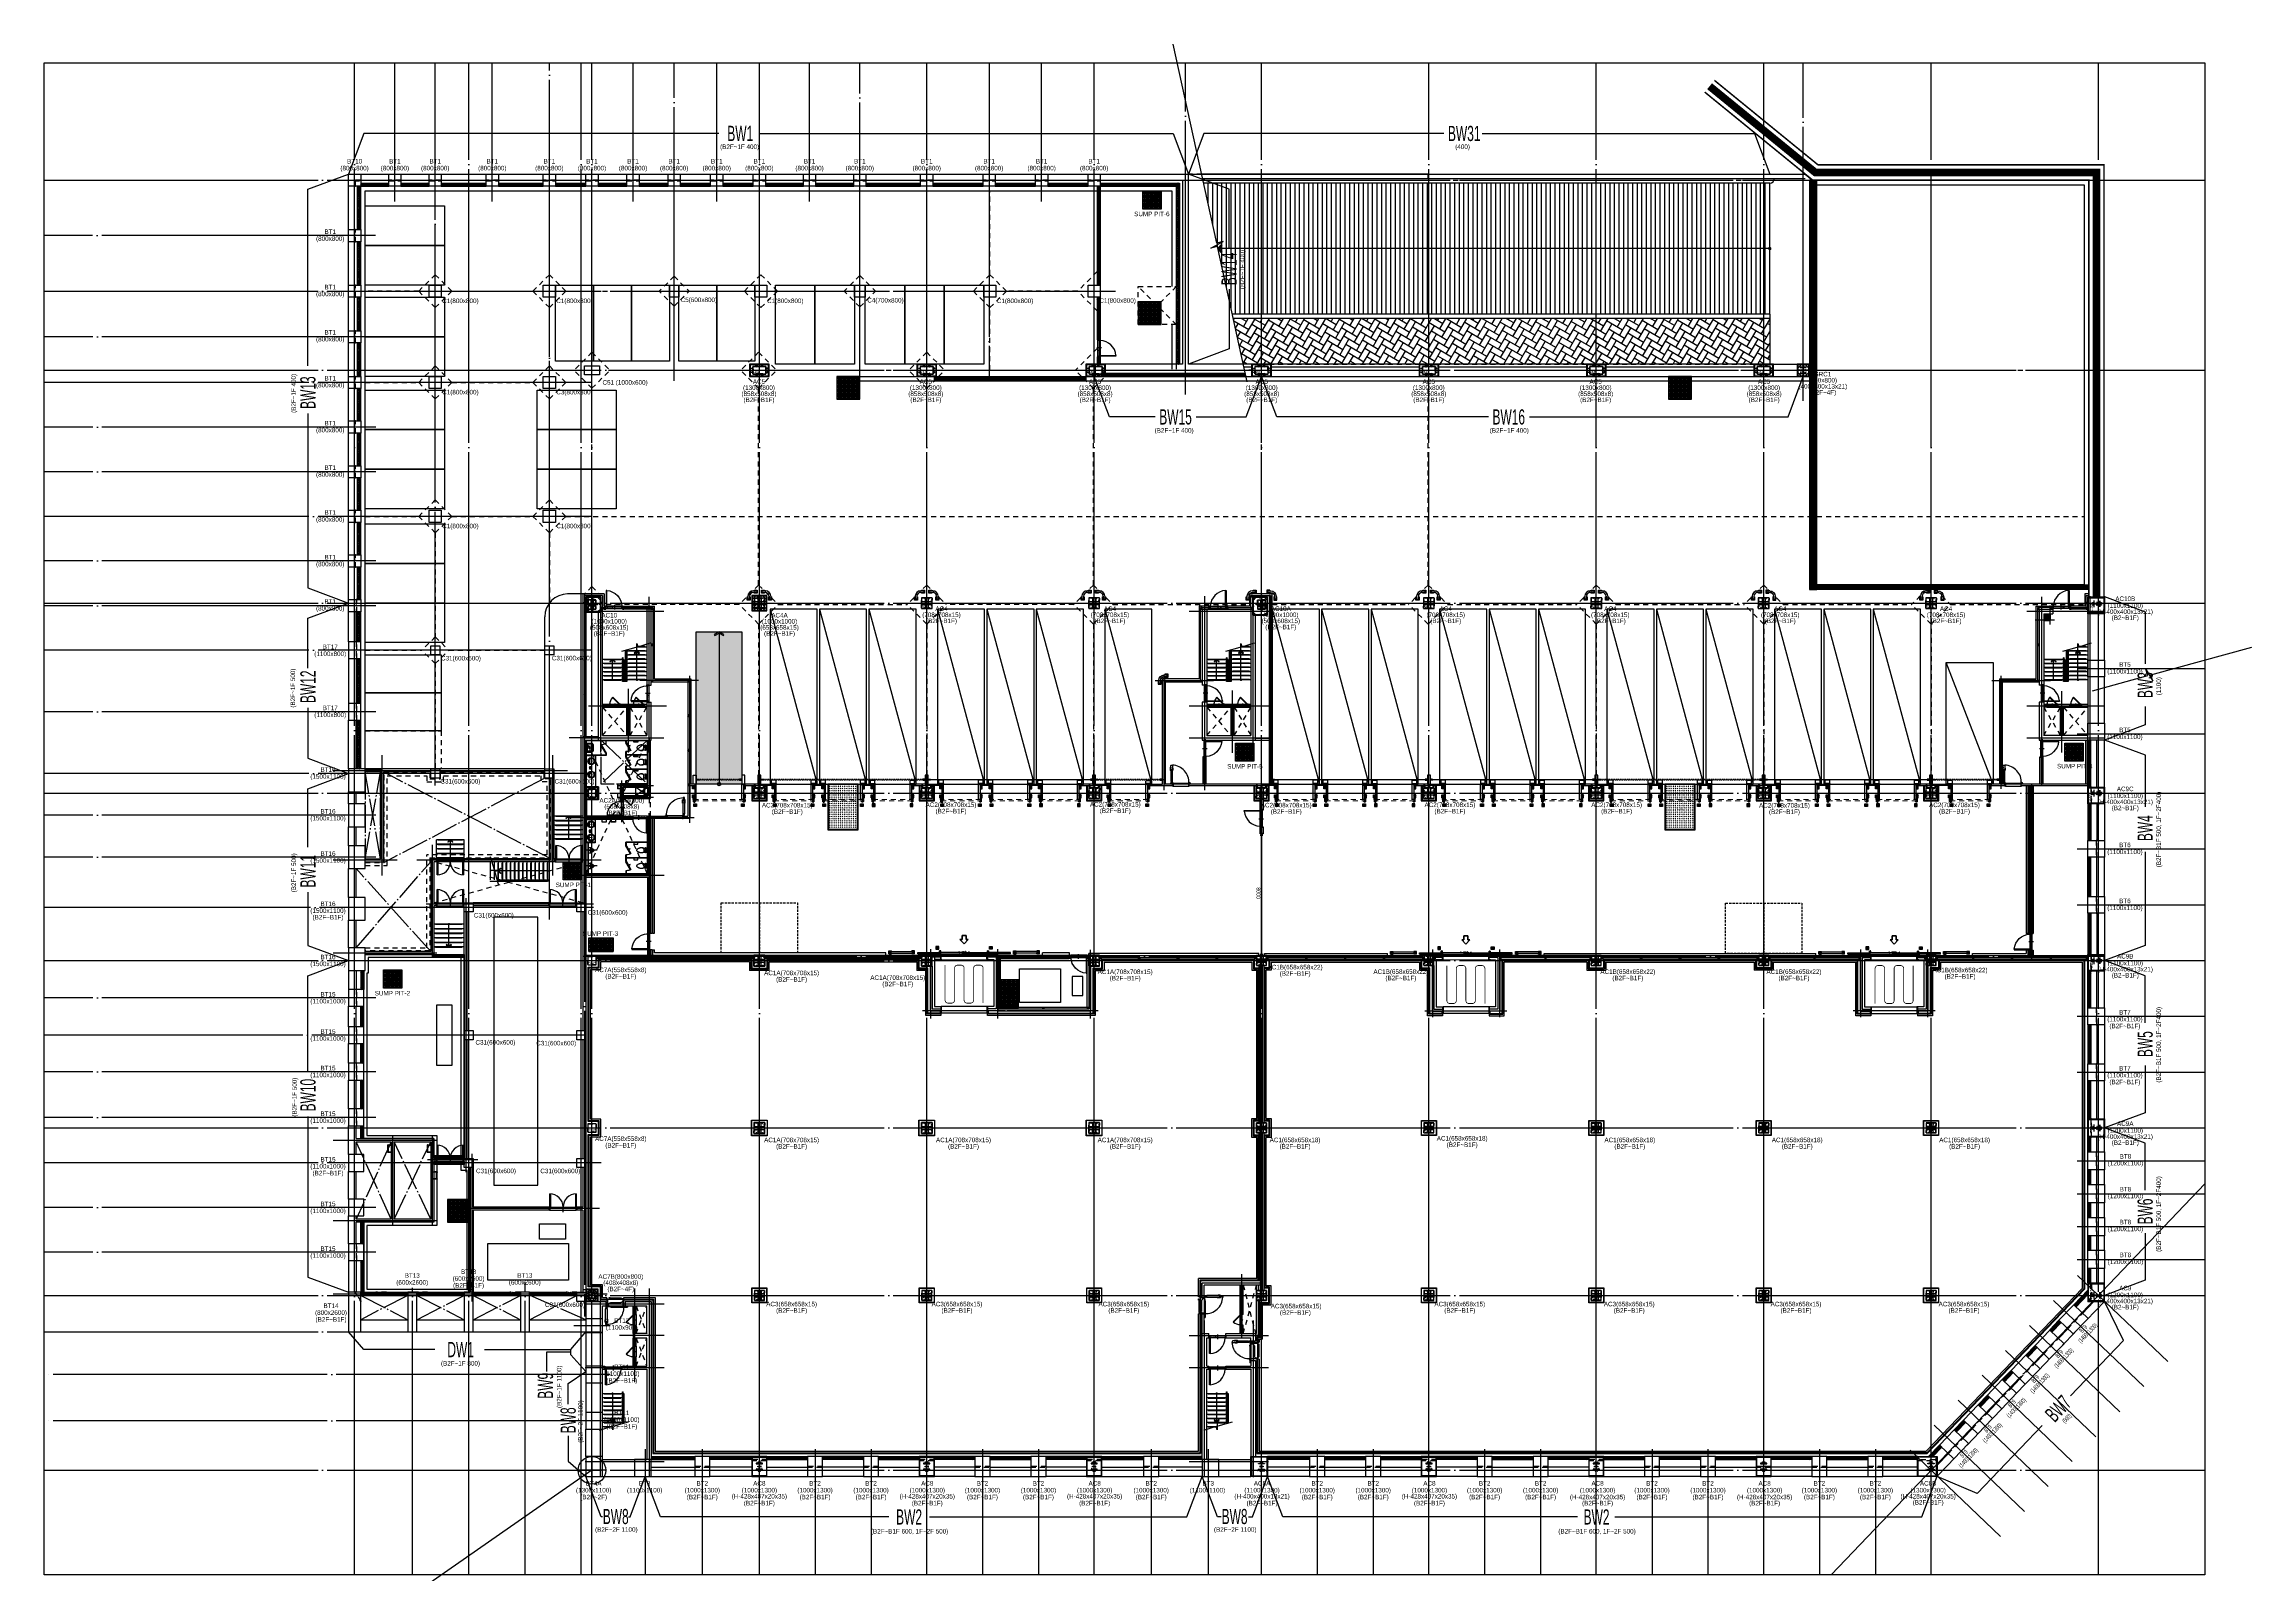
# Model space of a CAD drawing. Header units: millimetres. Extents: x -47382 to 204618, y -51045 to 127155.
# Drawn here: x 0 to 145079, y 0 to 100608 of the extents above; entities that cross this region are included whole.
import ezdxf
from ezdxf.enums import TextEntityAlignment as Align

# ---------------------------------------------------------------- set-up
doc = ezdxf.new("R2010")
doc.units = ezdxf.units.MM
doc.header["$LTSCALE"] = 300
doc.header["$MEASUREMENT"] = 0
for name, pattern in [('CEN', [62, 60, -1, 0, -1]), ('DASHED', [0.75, 0.5, -0.25]), ('HID', [2, 1.1, -0.9]), ('HIDDEN2', [0.1875, 0.125, -0.0625]), ('STD_SHAFT', [7.3, 6, -0.5, 0.3, -0.5])]:
    doc.linetypes.add(name, pattern=pattern)
doc.layers.get('0').update_dxf_attribs({"linetype": 'CONTINUOUS'})
doc.layers.get('Defpoints').update_dxf_attribs({"color": 153, "linetype": 'CONTINUOUS'})
for name, color, linetype in [('##CON', 2, 'CONTINUOUS'), ('A-ANNO-CUTL', 7, 'CONTINUOUS'), ('A-ANNO-SYMB', 7, 'CONTINUOUS'), ('A-CEN', 1, 'CEN'), ('A-CODE-DRAIN', 6, 'CONTINUOUS'), ('A-DOOR', 4, 'CONTINUOUS'), ('A-DOOR-JAMB', 4, 'CONTINUOUS'), ('A-DOOR-SILL', 8, 'CONTINUOUS'), ('A-DOOR-SWING', 8, 'CONTINUOUS'), ('A-ELE3', 4, 'CONTINUOUS'), ('A-ELE4', 8, 'CONTINUOUS'), ('A-FIN-TYP1', 6, 'CONTINUOUS'), ('A-FLOR-EQPM-PAD', 7, 'CONTINUOUS'), ('A-FLOR-FLIN-TYP2', 8, 'CONTINUOUS'), ('A-FLOR-GW', 6, 'CONTINUOUS'), ('A-FLOR-OPEN-BELO', 6, 'STD_SHAFT'), ('A-FLOR-PANL', 6, 'CONTINUOUS'), ('A-FLOR-PFIX', 6, 'CONTINUOUS'), ('A-FLOR-PKNG-TYP1', 95, 'CONTINUOUS'), ('A-FLOR-PKNG-TYP2', 95, 'CONTINUOUS'), ('A-FLOR-STRA-ETC', 7, 'CONTINUOUS'), ('A-FLOR-STRA-MAIN', 4, 'CONTINUOUS'), ('A-FLOR-STRA-SUB', 9, 'CONTINUOUS'), ('A-FLOR-STUD', 9, 'CONTINUOUS'), ('A-FLOR-TOIL-PFIX', 9, 'CONTINUOUS'), ('A-FLOR-TOIL-SPCL', 6, 'CONTINUOUS'), ('A-FLOR-TOIL-WALL', 6, 'CONTINUOUS'), ('A-HID1', 7, 'HID'), ('A-HID2', 9, 'HID'), ('A-LADDER', 6, 'CONTINUOUS'), ('A-PS-HID', 5, 'HID'), ('A-SITE-CIRC', 95, 'CONTINUOUS'), ('A-ST-AXIS-CEN', 252, 'CEN'), ('A-ST-COL', 2, 'CONTINUOUS'), ('A-ST-CONC', 2, 'CONTINUOUS'), ('A-WALL-DRY1', 7, 'CONTINUOUS'), ('A-WALL-DRY2', 71, 'CONTINUOUS'), ('A-WALL-MASN', 3, 'CONTINUOUS'), ('A-볼라드', 8, 'CONTINUOUS'), ('AA-CJ', 4, 'HID'), ('AA-PARK-CAR4(B)', 5, 'CONTINUOUS'), ('AA-STL', 6, 'CONTINUOUS'), ('Bound', 9, 'CONTINUOUS'), ('CE_SITE_FH', 170, 'CONTINUOUS'), ('door system-c', 9, 'CONTINUOUS'), ('ELE2', 3, 'CONTINUOUS'), ('ELE3', 4, 'CONTINUOUS'), ('ELE9', 9, 'CONTINUOUS'), ('FINISH', 7, 'CONTINUOUS'), ('H', 8, 'CONTINUOUS'), ('HID', 7, 'HID'), ('OPEN2', 5, 'CONTINUOUS'), ('OVERHEAD DOOR - 1', 4, 'HID'), ('S_SS4', 6, 'CONTINUOUS'), ('WID', 4, 'CONTINUOUS'), ('XREF-PLAN$0$A-STEEL', 7, 'CONTINUOUS'), ('갈바륨 V-115', 141, 'CONTINUOUS'), ('갈바륨 W-140', 71, 'CONTINUOUS'), ('도크램프', 254, 'CONTINUOUS'), ('방열도어', 75, 'CONTINUOUS'), ('방화셔터', 11, 'HID'), ('블럭', 5, 'CONTINUOUS'), ('사업부지', 7, 'CONTINUOUS'), ('저온단열', 160, 'CONTINUOUS'), ('절토옹벽', 2, 'CONTINUOUS'), ('지게차충전대', 7, 'DASHED'), ('충돌방지대 IN', 4, 'CONTINUOUS'), ('충돌방지대 OUT', 8, 'CONTINUOUS')]:
    doc.layers.add(name, color=color, linetype=linetype)
doc.layers.add('A-ANNO-NPLT', color=129, linetype='CONTINUOUS', plot=False)
doc.layers.add('Defpoint', color=161, linetype='CONTINUOUS', plot=False)
doc.layers.add('보조근', color=7, linetype='CONTINUOUS', lineweight=0)
doc.styles.add('0T-OUT', font='')
doc.styles.add('ksm', font='')
doc.styles.add('SH_대대리576', font='NanumGothicBold.ttf')
doc.styles.add('SHP-나눔bo', font='')
doc.styles.add('XR-평면도$0$맑은고딕', font='')
doc.styles.add('돋움', font='')
doc.styles.get('0T-OUT').set_extended_font_data('HY견고딕')
doc.styles.get('ksm').set_extended_font_data('Dotum')
doc.styles.get('SHP-나눔bo').set_extended_font_data('NanumGothic', bold=True)
doc.styles.get('XR-평면도$0$맑은고딕').set_extended_font_data('Malgun Gothic')
doc.styles.get('돋움').set_extended_font_data('Dotum')
pattern_1 = [(45, (45950, 1e-09), (-53.03301, 53.03301), []), (135, (45950, 1e-09), (-53.03301, -53.03301), [])]
pattern_2 = [(45, (88940, -10800), (-53.03301, 53.03301), []), (135, (88940, -10800), (-53.03301, -53.03301), [])]

# ---------------------------------------------------------------- blocks, each defined once
blk = doc.blocks.new('XR-평면도$0$8F-PLAN$0$arrow2')
at = {"color": 8}
blk.add_lwpolyline([(0, 0.87), (0.74, 0), (0, -0.87), (0.15, -1), (1, 0), (0.15, 1)], close=True, dxfattribs=at)
for points in [[(0, 0.87), (0.15, 1), (0.74, 0), (1, 0)], [(0.74, 0), (1, 0), (0, -0.87), (0.15, -1)]]:
    blk.add_solid(points, dxfattribs=at)
blk = doc.blocks.new('A$C0e376f74')
at = {"layer": 'A-ANNO-NPLT', "linetype": 'HIDDEN2'}
for p, q in [((-20, 140), (-20, 10)), ((0, 140), (-20, 140)), ((0, 120), (-20, 120)), ((0, 30), (-20, 30)), ((0, 10), (-20, 10)), ((-10, 140), (-10, 10)), ((0, 140), (0, 10)), ((525, 230), (525, -80)), ((1100, 140), (1120, 140)), ((1100, 140), (1100, 10)), ((1100, 120), (1120, 120)), ((1100, 30), (1120, 30)), ((1100, 10), (1120, 10)), ((1110, 140), (1110, 10)), ((1120, 140), (1120, 10))]:
    blk.add_line(p, q, dxfattribs=at)
at = {"layer": 'A-ANNO-NPLT', "linetype": 'ByBlock'}
blk.add_lwpolyline([(1067, 102), (33, 102), (33, 147), (1067, 147)], close=True, dxfattribs=at)
at = {"layer": 'A-DOOR', "linetype": 'ByBlock'}
blk.add_lwpolyline([(1067, 1181), (1067, 147), (1022, 147), (1022, 1181)], close=True, dxfattribs=at)
at = {"layer": 'A-DOOR-JAMB'}
for points in [[(0, 20), (0, 0), (30, 0), (30, 50), (45, 50), (45, 100), (30, 100), (30, 150), (0, 150), (0, 130)], [(1100, 20), (1100, 0), (1070, 0), (1070, 50), (1055, 50), (1055, 100), (1070, 100), (1070, 150), (1100, 150), (1100, 130)]]:
    blk.add_lwpolyline(points, dxfattribs=at)
at = {"layer": 'A-DOOR-SILL'}
for p, q in [((30, 150), (1070, 150)), ((1070, 0), (30, 0))]:
    blk.add_line(p, q, dxfattribs=at)
at = {"layer": 'A-DOOR-SWING'}
blk.add_arc((1107, 109), 1075, 94.52992, 177.80346, dxfattribs=at)
at = {"layer": 'A-ANNO-NPLT', "linetype": 'ByBlock', "style": 'SHP-나눔bo'}
blk.add_text('1100 X 2200', height=60, dxfattribs=at).set_placement((781, 16), align=Align.CENTER)
blk = doc.blocks.new('A$Ce0defec1')
at = {"layer": 'A-ANNO-NPLT', "linetype": 'HIDDEN2'}
for p, q in [((-160, 350), (78, 350)), ((-120, 720), (-120, 700)), ((-120, 720), (0, 720)), ((-120, 710), (0, 710)), ((-120, 700), (0, 700)), ((-120, 0), (-120, -20)), ((-120, 0), (0, 0)), ((-110, 720), (-110, 700)), ((-110, 0), (-110, -20)), ((-20, 720), (-20, 700)), ((-20, 0), (-20, -20)), ((0, 720), (0, 700)), ((0, 0), (0, -20)), ((-120, -10), (0, -10)), ((-120, -20), (0, -20))]:
    blk.add_line(p, q, dxfattribs=at)
at = {"layer": 'A-ANNO-NPLT', "linetype": 'ByBlock'}
blk.add_lwpolyline([(-120, 677), (-85, 677), (-85, 23), (-120, 23)], close=True, dxfattribs=at)
at = {"layer": 'A-DOOR', "linetype": 'ByBlock'}
for p, q in [((-582, 215), (-120, 677)), ((-561, 192), (-98, 655)), ((-120, 677), (-120, 700)), ((-120, 700), (0, 700)), ((-120, 677), (-98, 655)), ((-85, 677), (-120, 677)), ((-85, 665), (-85, 677)), ((0, 665), (-85, 665)), ((0, 700), (0, 665))]:
    blk.add_line(p, q, dxfattribs=at)
blk.add_lwpolyline([(-582, 215), (-561, 192)], dxfattribs=at)
at = {"layer": 'A-DOOR-JAMB'}
for p, q in [((-85, 23), (-120, 23)), ((-120, 23), (-120, 0)), ((-110, 0), (0, 0)), ((-85, 35), (-85, 23)), ((0, 35), (-85, 35)), ((0, 0), (0, 35))]:
    blk.add_line(p, q, dxfattribs=at)
at = {"layer": 'A-DOOR-SILL'}
blk.add_line((0, 18), (0, 665), dxfattribs=at)
at = {"layer": 'A-DOOR-SWING'}
blk.add_arc((-117, 691), 668, 228.39157, 269.76546, dxfattribs=at)
at = {"layer": 'A-ANNO-NPLT', "linetype": 'ByBlock', "style": 'SHP-나눔bo'}
blk.add_text('700X1800', height=45, rotation=90, dxfattribs=at).set_placement((-30, 502), align=Align.CENTER)
blk = doc.blocks.new('계단1-b2f')
at = {"layer": 'A-CEN'}
for p, q in [((150, 821), (150, -9421)), ((3350, -9421), (3350, 813)), ((4313, -150), (-821, -150)), ((2000, -9421), (2000, -5229)), ((-634, -6350), (4508, -6350)), ((-821, -8450), (4321, -8450))]:
    blk.add_line(p, q, dxfattribs=at)
at = {"layer": 'A-FLOR-FLIN-TYP2'}
blk.add_line((750, -6450), (1450, -6450), dxfattribs=at)
blk.add_lwpolyline([(2300, -6450), (3000, -6450)], dxfattribs=at)
at = {"layer": 'A-FLOR-STRA-ETC'}
for p, q in [((2550, -4650), (2550, -2760)), ((950, -4650), (950, -3300))]:
    blk.add_line(p, q, dxfattribs=at)
blk.add_lwpolyline([(1557, -2760), (2496, -2502), (2550, -2719), (2550, -2261), (2603, -2475), (3443, -2218)], dxfattribs=at)
at = {"layer": 'A-FLOR-STRA-ETC', "const_width": 75}
for points in [[(950, -4688, 1), (950, -4613, 1)], [(2550, -4688, -1), (2550, -4613, -1)]]:
    blk.add_lwpolyline(points, format="xyb", close=True, dxfattribs=at)
at = {"layer": 'A-FLOR-STRA-MAIN'}
for p, q in [((1850, -2760), (1800, -2760)), ((3200, -2760), (1900, -2760)), ((3200, -2490), (2550, -2490)), ((1600, -3300), (300, -3300)), ((1600, -3570), (300, -3570)), ((1600, -3840), (300, -3840)), ((1600, -4110), (300, -4110)), ((1700, -3570), (1650, -3570)), ((1700, -3840), (1650, -3840)), ((1700, -4110), (1650, -4110)), ((1850, -3030), (1800, -3030)), ((1850, -3300), (1800, -3300)), ((1850, -3570), (1800, -3570)), ((1850, -3840), (1800, -3840)), ((1850, -4110), (1800, -4110)), ((3200, -3030), (1900, -3030)), ((3200, -3300), (1900, -3300)), ((3200, -3570), (1900, -3570)), ((3200, -3840), (1900, -3840)), ((3200, -4110), (1900, -4110)), ((1600, -4380), (300, -4380)), ((1600, -4650), (300, -4650)), ((1700, -4380), (1650, -4380)), ((1700, -4650), (1650, -4650)), ((1850, -4380), (1800, -4380)), ((1850, -4650), (1800, -4650)), ((3200, -4380), (1900, -4380)), ((3200, -4650), (1900, -4650))]:
    blk.add_line(p, q, dxfattribs=at)
blk.add_lwpolyline([(1650, -3300), (1700, -3300), (1700, -4650), (1800, -4650), (1800, -2694)], dxfattribs=at)
at = {"layer": 'A-FLOR-STRA-SUB'}
blk.add_line((1650, -3200), (1600, -3200), dxfattribs=at)
for points in [[(1900, -2666), (1900, -4750), (1600, -4750), (1600, -3200)], [(1850, -2680), (1850, -4700), (1650, -4700), (1650, -3200)]]:
    blk.add_lwpolyline(points, dxfattribs=at)
at = {"layer": 'A-FLOR-STRA-SUB', "color": 250}
for points in [[(3100, -2760), (3100, -2730), (2000, -2730), (2000, -2760)], [(3100, -2490), (3100, -2460), (2550, -2460)], [(1500, -3300), (1500, -3330), (400, -3330), (400, -3300)], [(1500, -3570), (1500, -3600), (400, -3600), (400, -3570)], [(1500, -3840), (1500, -3870), (400, -3870), (400, -3840)], [(1500, -4110), (1500, -4140), (400, -4140), (400, -4110)], [(3100, -3030), (3100, -3000), (2000, -3000), (2000, -3030)], [(3100, -3300), (3100, -3270), (2000, -3270), (2000, -3300)], [(3100, -3570), (3100, -3540), (2000, -3540), (2000, -3570)], [(3100, -3840), (3100, -3810), (2000, -3810), (2000, -3840)], [(3100, -4110), (3100, -4080), (2000, -4080), (2000, -4110)], [(3100, -4380), (3100, -4350), (2000, -4350), (2000, -4380)], [(1500, -4380), (1500, -4410), (400, -4410), (400, -4380)], [(1500, -4650), (1500, -4680), (400, -4680), (400, -4650)], [(3100, -4650), (3100, -4620), (2000, -4620), (2000, -4650)]]:
    blk.add_lwpolyline(points, dxfattribs=at)
at = {"layer": 'A-PS-HID'}
for p, q in [((300, -8300), (1900, -6450)), ((300, -6450), (1900, -8300)), ((2100, -6450), (3200, -8300)), ((2100, -8300), (3200, -6450))]:
    blk.add_line(p, q, dxfattribs=at)
at = {"layer": 'A-ST-CONC'}
for p, q in [((0, -200), (0, -8600)), ((3200, -4990), (3500, -4990)), ((3200, -6110), (3500, -6110)), ((3200, -6110), (3200, -8300)), ((3500, -8600), (3500, -6110)), ((0, -8600), (3500, -8600)), ((300, -8300), (3200, -8300))]:
    blk.add_line(p, q, dxfattribs=at)
for points in [[(200, 0), (200, -200), (0, -200)], [(300, -8300), (300, 0), (200, 0)], [(3500, -4990), (3500, 0), (3200, 0), (3200, -4990)]]:
    blk.add_lwpolyline(points, dxfattribs=at)
at = {"layer": 'A-WALL-DRY1'}
for p, q in [((300, -6250), (750, -6250)), ((300, -6262), (738, -6262)), ((300, -6275), (725, -6275)), ((300, -6425), (725, -6425)), ((300, -6438), (738, -6438)), ((300, -6450), (750, -6450)), ((725, -6275), (725, -6425)), ((738, -6262), (738, -6438)), ((750, -6250), (750, -6450)), ((1450, -6250), (1450, -6450)), ((1450, -6250), (2300, -6250)), ((1450, -6450), (2300, -6450)), ((1463, -6262), (1463, -6438)), ((1475, -6275), (1475, -6425)), ((1900, -8300), (1900, -6450)), ((1912, -8300), (1912, -6450)), ((1925, -8300), (1925, -6450)), ((2075, -8300), (2075, -6450)), ((2088, -8300), (2088, -6450)), ((2100, -8300), (2100, -6450)), ((3000, -6250), (3200, -6250)), ((3000, -6450), (3200, -6450))]:
    blk.add_line(p, q, dxfattribs=at)
for points in [[(1463, -6262), (2288, -6262), (2288, -6438), (1463, -6438)], [(1475, -6275), (2275, -6275), (2275, -6425), (1475, -6425)], [(2300, -6250), (2300, -6450)], [(3000, -6250), (3000, -6450)], [(3200, -6262), (3012, -6262), (3012, -6438), (3200, -6438)], [(3200, -6275), (3025, -6275), (3025, -6425), (3200, -6425)]]:
    blk.add_lwpolyline(points, dxfattribs=at)
at = {"layer": 'A-DOOR', "rotation": 270}
for p in [(750, -6370), (2300, -6370)]:
    blk.add_blockref('A$Ce0defec1', p, dxfattribs=at)
at = {"layer": 'A-DOOR', "xscale": -1, "rotation": 89.99999999999973}
blk.add_blockref('A$C0e376f74', (3349, -5000), dxfattribs=at)
at = {"layer": 'A-FLOR-STRA-ETC'}
for p, xscale, yscale, zscale, rotation in [((2550, -2927), 166.914830259986, 167.8920954242347, 166.914830259986, 90.00001700937857), ((950, -3467), -166.9148302599861, 167.8920954242349, 166.9148302599861, 269.9999829906214)]:
    blk.add_blockref('XR-평면도$0$8F-PLAN$0$arrow2', p, dxfattribs=dict(at, xscale=xscale, yscale=yscale, zscale=zscale, rotation=rotation))
blk = doc.blocks.new('지하2층평면도$0$지상1층 평면도$0$A$C063060C9')
at = {"layer": 'A-볼라드', "color": 8}
for p, q in [((4, 558), (4, 554)), ((44, 558), (4, 558)), ((4, 554), (44, 554)), ((44, 406), (44, 556)), ((98, 652), (98, 612)), ((102, 652), (98, 652)), ((102, 612), (102, 652)), ((156, 558), (196, 558)), ((156, 406), (156, 556)), ((196, 554), (156, 554)), ((196, 558), (196, 554)), ((406, 156), (556, 156)), ((406, 44), (556, 44)), ((554, 196), (554, 156)), ((558, 196), (554, 196)), ((554, 4), (554, 44)), ((558, 4), (554, 4)), ((558, 156), (558, 196)), ((558, 44), (558, 4)), ((612, 102), (652, 102)), ((652, 98), (612, 98)), ((652, 102), (652, 98))]:
    blk.add_line(p, q, dxfattribs=at)
for points in [[(44, 456), (0, 456), (0, 656), (200, 656)], [(200, 656), (200, 456), (156, 456)], [(656, 200), (656, 0), (456, 0), (456, 44)], [(456, 156), (456, 200), (656, 200)]]:
    blk.add_lwpolyline(points, dxfattribs=at)
for centre in [(40, 616), (40, 496), (160, 616), (160, 496), (616, 160), (616, 40)]:
    blk.add_circle(centre, 8, dxfattribs=at)
for centre, radius, start, end in [((100, 556), 56, 0, 180), ((406, 406), 362, 180, 270), ((406, 406), 250, 180, 270), ((496, 160), 8, 330, 210), ((496, 40), 8, 150, 30), ((556, 100), 56, 270, 90)]:
    blk.add_arc(centre, radius, start, end, dxfattribs=at)
blk = doc.blocks.new('A$C6EE92147')
at = {"layer": 'A-ANNO-SYMB', "elevation": -103000}
blk.add_lwpolyline([(4515, 5280), (4515, 5550), (4245, 5550), (4245, 5280), (4110, 5280), (4380, 5010), (4650, 5280)], close=True, dxfattribs=at)
at = {"layer": 'A-ANNO-SYMB', "color": 7, "elevation": -103000}
blk.add_lwpolyline([(4245, 5280), (4245, 5550), (4515, 5550), (4515, 5280), (4650, 5280), (4380, 5010), (4110, 5280)], close=True, dxfattribs=at)
at = {"layer": 'A-CEN'}
for p, q in [((2180, 4650, -103000), (2180, 100, -103000)), ((6580, 4650, -103000), (6580, 100, -103000)), ((7080, 4225, -103000), (1680, 4225, -103000)), ((7105, 625, -103000), (1680, 625, -103000))]:
    blk.add_line(p, q, dxfattribs=at)
at = {"layer": 'A-DOOR-JAMB'}
for p, q in [((2850, 875, -103000), (2850, 725, -103000)), ((2850, 875, -103000), (2880, 875, -103000)), ((2850, 600, -103000), (2850, 440, -103000)), ((2850, 440, -103000), (2880, 440, -103000)), ((2880, 875, -103000), (2880, 440, -103000)), ((5880, 875, -103000), (5880, 440, -103000)), ((5910, 875, -103000), (5880, 875, -103000)), ((5910, 440, -103000), (5880, 440, -103000)), ((5910, 875, -103000), (5910, 725, -103000)), ((5910, 600, -103000), (5910, 440, -103000))]:
    blk.add_line(p, q, dxfattribs=at)
at = {"layer": 'A-FLOR-FLIN-TYP2'}
for p, q in [((2880, 875, -103000), (5880, 875, -103000)), ((2880, 440, -103000), (5880, 440, -103000))]:
    blk.add_line(p, q, dxfattribs=at)
at = {"layer": 'A-FLOR-PANL'}
for p, q in [((2155, 4250, -103000), (2850, 4250, -103000)), ((2155, 4250, -103000), (2155, 600, -103000)), ((2280, 4125, -103000), (2280, 725, -103000)), ((2280, 4125, -103000), (2850, 4125, -103000)), ((2850, 4250, -103000), (2850, 4125, -103000)), ((5910, 4250, -103000), (5910, 4125, -103000)), ((5910, 4250, -103000), (6480, 4250, -103000)), ((5910, 4125, -103000), (6480, 4125, -103000)), ((6480, 3542, -103000), (6480, 725, -103000)), ((6605, 3542, -103000), (6605, 600, -103000)), ((2155, 600, -103000), (2850, 600, -103000)), ((2280, 725, -103000), (2850, 725, -103000)), ((2850, 725, -103000), (2850, 600, -103000)), ((5910, 725, -103000), (5910, 600, -103000)), ((6480, 725, -103000), (5910, 725, -103000)), ((6605, 600, -103000), (5910, 600, -103000))]:
    blk.add_line(p, q, dxfattribs=at)
at = {"layer": 'A-볼라드'}
for p, q in [((-380, 4440, -103000), (-580, 4440, -103000)), ((-570, 4530, -103000), (-390, 4530, -103000)), ((-570, 4350, -103000), (-570, 4530, -103000)), ((-480, 4340, -103000), (-480, 4540, -103000)), ((-480, 4490, -103000), (1040, 4490, -103000)), ((-480, 4390, -103000), (1040, 4390, -103000)), ((-390, 4490, -103000), (-390, 4530, -103000)), ((-390, 4350, -103000), (-390, 4390, -103000)), ((940, 4440, -103000), (1140, 4440, -103000)), ((1130, 4530, -103000), (950, 4530, -103000)), ((950, 4490, -103000), (950, 4530, -103000)), ((950, 4350, -103000), (950, 4390, -103000)), ((1040, 4340, -103000), (1040, 4540, -103000)), ((1130, 4350, -103000), (1130, 4530, -103000)), ((2720, 4740, -103000), (2520, 4740, -103000)), ((2620, 4640, -103000), (2620, 4840, -103000)), ((6240, 4740, -103000), (6040, 4740, -103000)), ((6140, 4640, -103000), (6140, 4840, -103000)), ((7820, 4440, -103000), (7620, 4440, -103000)), ((7630, 4530, -103000), (7810, 4530, -103000)), ((7630, 4350, -103000), (7630, 4530, -103000)), ((7720, 4340, -103000), (7720, 4540, -103000)), ((9240, 4490, -103000), (7720, 4490, -103000)), ((9240, 4390, -103000), (7720, 4390, -103000)), ((7810, 4490, -103000), (7810, 4530, -103000)), ((7810, 4350, -103000), (7810, 4390, -103000)), ((9140, 4440, -103000), (9340, 4440, -103000)), ((9330, 4530, -103000), (9150, 4530, -103000)), ((9150, 4490, -103000), (9150, 4530, -103000)), ((9150, 4350, -103000), (9150, 4390, -103000)), ((9240, 4340, -103000), (9240, 4540, -103000)), ((9330, 4350, -103000), (9330, 4530, -103000)), ((-570, 4350, -103000), (-390, 4350, -103000)), ((1130, 4350, -103000), (950, 4350, -103000)), ((7630, 4350, -103000), (7810, 4350, -103000)), ((9330, 4350, -103000), (9150, 4350, -103000))]:
    blk.add_line(p, q, dxfattribs=at)
at = {"layer": 'A-볼라드', "elevation": -103000}
for points in [[(2710, 4650), (2710, 4830), (2530, 4830), (2530, 4650)], [(6050, 4650), (6050, 4830), (6230, 4830), (6230, 4650)]]:
    blk.add_lwpolyline(points, close=True, dxfattribs=at)
at = {"layer": 'A-볼라드'}
for centre in [(2620, 4740, -103000), (6140, 4740, -103000)]:
    blk.add_circle(centre, 50, dxfattribs=at)
for centre, start, end in [((-480, 4440, -103000), 90, 270), ((1040, 4440, -103000), 270, 90), ((7720, 4440, -103000), 90, 270), ((9240, 4440, -103000), 270, 90)]:
    blk.add_arc(centre, 50, start, end, dxfattribs=at)
at = {"layer": 'HID', "const_width": 50, "elevation": -103000}
for points in [[(2879, 3975), (5881, 3975)], [(2880, 625), (5880, 625)]]:
    blk.add_lwpolyline(points, dxfattribs=at)
at = {"layer": '방열도어'}
for p, q in [((1330, 4343, -103000), (1330, 4425, -103000)), ((1330, 4425, -103000), (2763, 4425, -103000)), ((4351, 4425, -103000), (2763, 4425, -103000)), ((2763, 4343, -103000), (2763, 4425, -103000)), ((4350, 4424, -103000), (2763, 4424, -103000)), ((2764, 4343, -103000), (2764, 4425, -103000)), ((2765, 4474, -103000), (2765, 4535, -103000)), ((2765, 4468, -103000), (2765, 4474, -103000)), ((2766, 4458, -103000), (2851, 4425, -103000)), ((2766, 4425, -103000), (2766, 4458, -103000)), ((2849, 4536, -103000), (2767, 4536, -103000)), ((2849, 4466, -103000), (2767, 4466, -103000)), ((2772, 4494, -103000), (2772, 4510, -103000)), ((2782, 4494, -103000), (2782, 4510, -103000)), ((2788, 4474, -103000), (2788, 4536, -103000)), ((2788, 4466, -103000), (2788, 4474, -103000)), ((2789, 4343, -103000), (2789, 4424, -103000)), ((2798, 4558, -103000), (2798, 4556, -103000)), ((2802, 4558, -103000), (2798, 4558, -103000)), ((2802, 4556, -103000), (2798, 4556, -103000)), ((2798, 4463, -103000), (2798, 4466, -103000)), ((2814, 4561, -103000), (2802, 4561, -103000)), ((2802, 4536, -103000), (2802, 4561, -103000)), ((2814, 4536, -103000), (2814, 4561, -103000)), ((2818, 4558, -103000), (2814, 4558, -103000)), ((2818, 4556, -103000), (2814, 4556, -103000)), ((2818, 4558, -103000), (2818, 4556, -103000)), ((2818, 4463, -103000), (2818, 4466, -103000)), ((2828, 4474, -103000), (2828, 4536, -103000)), ((2828, 4466, -103000), (2828, 4474, -103000)), ((2834, 4494, -103000), (2834, 4510, -103000)), ((2844, 4494, -103000), (2844, 4510, -103000)), ((2851, 4474, -103000), (2851, 4535, -103000)), ((2851, 4468, -103000), (2851, 4474, -103000)), ((4022, 4425, -103000), (4022, 4431, -103000)), ((4111, 4431, -103000), (4022, 4431, -103000)), ((4037, 4431, -103000), (4037, 4447, -103000)), ((4096, 4447, -103000), (4037, 4447, -103000)), ((4042, 4447, -103000), (4042, 4478, -103000)), ((4047, 4424, -103000), (4047, 4447, -103000)), ((4060, 4424, -103000), (4060, 4447, -103000)), ((4065, 4447, -103000), (4065, 4478, -103000)), ((4091, 4446, -103000), (4075, 4446, -103000)), ((4075, 4431, -103000), (4075, 4446, -103000)), ((4091, 4431, -103000), (4091, 4446, -103000)), ((4096, 4431, -103000), (4096, 4447, -103000)), ((4111, 4425, -103000), (4111, 4431, -103000)), ((4409, 4467, -103000), (4232, 4470, -103000)), ((4409, 4462, -103000), (4232, 4466, -103000)), ((4238, 4473, -103000), (4236, 4470, -103000)), ((4236, 4466, -103000), (4238, 4463, -103000)), ((4409, 4469, -103000), (4238, 4473, -103000)), ((4408, 4460, -103000), (4238, 4463, -103000)), ((4246, 4463, -103000), (4246, 4473, -103000)), ((4252, 4460, -103000), (4251, 4425, -103000)), ((4251, 4430, -103000), (4285, 4430, -103000)), ((4255, 4462, -103000), (4252, 4460, -103000)), ((4252, 4460, -103000), (4284, 4460, -103000)), ((4255, 4462, -103000), (4255, 4491, -103000)), ((4255, 4491, -103000), (4281, 4491, -103000)), ((4255, 4462, -103000), (4281, 4462, -103000)), ((4281, 4462, -103000), (4281, 4491, -103000)), ((4281, 4462, -103000), (4284, 4460, -103000)), ((4284, 4460, -103000), (4285, 4425, -103000)), ((4297, 4462, -103000), (4297, 4472, -103000)), ((4326, 4351, -103000), (4326, 4424, -103000)), ((4326, 4353, -103000), (4326, 4343, -103000)), ((4330, 4427, -103000), (4350, 4427, -103000)), ((4330, 4425, -103000), (4330, 4427, -103000)), ((4351, 4425, -103000), (4330, 4425, -103000)), ((4343, 4440, -103000), (4340, 4440, -103000)), ((4343, 4436, -103000), (4340, 4436, -103000)), ((4353, 4431, -103000), (4343, 4440, -103000)), ((4343, 4436, -103000), (4351, 4429, -103000)), ((4350, 4343, -103000), (4350, 4424, -103000)), ((4351, 4408, -103000), (4351, 4425, -103000)), ((4351, 4351, -103000), (4351, 4425, -103000)), ((4351, 4408, -103000), (4351, 4414, -103000)), ((4351, 4408, -103000), (4351, 4414, -103000)), ((4353, 4408, -103000), (4351, 4408, -103000)), ((4352, 4380, -103000), (4351, 4408, -103000)), ((4353, 4375, -103000), (4351, 4408, -103000)), ((4351, 4379, -103000), (4351, 4385, -103000)), ((4351, 4381, -103000), (4352, 4381, -103000)), ((4351, 4379, -103000), (4351, 4378, -103000)), ((4351, 4378, -103000), (4351, 4378, -103000)), ((4351, 4374, -103000), (4374, 4371, -103000)), ((4351, 4357, -103000), (4351, 4369, -103000)), ((4359, 4369, -103000), (4351, 4369, -103000)), ((4359, 4357, -103000), (4351, 4357, -103000)), ((4351, 4352, -103000), (4374, 4356, -103000)), ((4351, 4356, -103000), (4351, 4350, -103000)), ((4351, 4356, -103000), (4351, 4356, -103000)), ((4351, 4350, -103000), (4374, 4355, -103000)), ((4351, 4353, -103000), (4351, 4343, -103000)), ((4352, 4381, -103000), (4352, 4375, -103000)), ((4352, 4375, -103000), (4374, 4372, -103000)), ((4353, 4408, -103000), (4353, 4431, -103000)), ((4357, 4405, -103000), (4356, 4405, -103000)), ((4357, 4386, -103000), (4356, 4386, -103000)), ((4379, 4408, -103000), (4357, 4405, -103000)), ((4380, 4407, -103000), (4357, 4403, -103000)), ((4380, 4385, -103000), (4357, 4387, -103000)), ((4379, 4383, -103000), (4357, 4386, -103000)), ((4359, 4355, -103000), (4359, 4371, -103000)), ((4359, 4371, -103000), (4365, 4371, -103000)), ((4359, 4355, -103000), (4365, 4355, -103000)), ((4360, 4355, -103000), (4360, 4371, -103000)), ((4360, 4370, -103000), (4365, 4370, -103000)), ((4360, 4357, -103000), (4365, 4357, -103000)), ((4364, 4399, -103000), (4364, 4400, -103000)), ((4364, 4391, -103000), (4364, 4392, -103000)), ((4372, 4404, -103000), (4366, 4404, -103000)), ((4370, 4402, -103000), (4366, 4402, -103000)), ((4370, 4389, -103000), (4366, 4389, -103000)), ((4372, 4387, -103000), (4366, 4387, -103000)), ((4367, 4367, -103000), (4367, 4367, -103000)), ((4368, 4365, -103000), (4367, 4363, -103000)), ((4367, 4364, -103000), (4369, 4362, -103000)), ((4369, 4364, -103000), (4367, 4363, -103000)), ((4367, 4363, -103000), (4368, 4362, -103000)), ((4367, 4359, -103000), (4367, 4359, -103000)), ((4370, 4364, -103000), (4368, 4362, -103000)), ((4368, 4364, -103000), (4369, 4362, -103000)), ((4370, 4364, -103000), (4368, 4362, -103000)), ((4368, 4364, -103000), (4370, 4363, -103000)), ((4369, 4365, -103000), (4370, 4363, -103000)), ((4370, 4363, -103000), (4369, 4362, -103000)), ((4370, 4387, -103000), (4370, 4404, -103000)), ((4372, 4387, -103000), (4372, 4404, -103000)), ((4380, 4402, -103000), (4372, 4402, -103000)), ((4372, 4389, -103000), (4372, 4402, -103000)), ((4380, 4389, -103000), (4372, 4389, -103000)), ((4374, 4372, -103000), (4374, 4372, -103000)), ((4374, 4355, -103000), (4374, 4355, -103000)), ((4378, 4431, -103000), (4388, 4440, -103000)), ((4378, 4408, -103000), (4378, 4431, -103000)), ((4378, 4408, -103000), (4380, 4408, -103000)), ((4379, 4343, -103000), (4378, 4383, -103000)), ((4379, 4383, -103000), (4378, 4383, -103000)), ((4380, 4343, -103000), (4379, 4383, -103000)), ((4380, 4383, -103000), (4379, 4383, -103000)), ((4379, 4383, -103000), (4379, 4383, -103000)), ((4388, 4436, -103000), (4380, 4429, -103000)), ((4380, 4425, -103000), (5997, 4425, -103000)), ((4380, 4425, -103000), (4401, 4425, -103000)), ((4380, 4408, -103000), (4380, 4425, -103000)), ((4380, 4407, -103000), (4380, 4425, -103000)), ((4380, 4408, -103000), (4380, 4414, -103000)), ((4380, 4408, -103000), (4380, 4414, -103000)), ((4380, 4408, -103000), (4380, 4407, -103000)), ((4380, 4385, -103000), (4380, 4407, -103000)), ((4380, 4343, -103000), (4380, 4385, -103000)), ((4380, 4384, -103000), (4380, 4385, -103000)), ((4380, 4384, -103000), (4380, 4383, -103000)), ((4401, 4427, -103000), (4381, 4427, -103000)), ((4381, 4424, -103000), (5997, 4424, -103000)), ((4381, 4407, -103000), (4381, 4424, -103000)), ((4381, 4385, -103000), (4381, 4407, -103000)), ((4381, 4343, -103000), (4381, 4385, -103000)), ((4388, 4440, -103000), (4390, 4440, -103000)), ((4388, 4436, -103000), (4391, 4436, -103000)), ((4401, 4425, -103000), (4401, 4427, -103000)), ((4405, 4407, -103000), (4405, 4424, -103000)), ((4405, 4385, -103000), (4405, 4407, -103000)), ((4405, 4343, -103000), (4405, 4385, -103000)), ((4409, 4474, -103000), (4407, 4425, -103000)), ((4407, 4427, -103000), (4407, 4425, -103000)), ((4408, 4460, -103000), (4462, 4459, -103000)), ((4510, 4474, -103000), (4409, 4474, -103000)), ((4409, 4469, -103000), (4462, 4468, -103000)), ((4409, 4467, -103000), (4462, 4466, -103000)), ((4409, 4462, -103000), (4462, 4461, -103000)), ((4415, 4455, -103000), (4415, 4433, -103000)), ((4456, 4433, -103000), (4415, 4433, -103000)), ((4456, 4459, -103000), (4419, 4459, -103000)), ((4444, 4452, -103000), (4441, 4447, -103000)), ((4441, 4447, -103000), (4444, 4442, -103000)), ((4450, 4452, -103000), (4444, 4452, -103000)), ((4444, 4442, -103000), (4450, 4442, -103000)), ((4453, 4447, -103000), (4450, 4452, -103000)), ((4450, 4442, -103000), (4453, 4447, -103000)), ((4456, 4457, -103000), (4456, 4459, -103000)), ((4456, 4447, -103000), (4456, 4457, -103000)), ((4456, 4447, -103000), (4456, 4433, -103000)), ((4462, 4449, -103000), (4457, 4444, -103000)), ((4457, 4438, -103000), (4457, 4444, -103000)), ((4457, 4438, -103000), (4462, 4433, -103000)), ((4469, 4449, -103000), (4462, 4449, -103000)), ((4469, 4433, -103000), (4462, 4433, -103000)), ((4490, 4450, -103000), (4469, 4450, -103000)), ((4469, 4431, -103000), (4469, 4450, -103000)), ((4514, 4431, -103000), (4469, 4431, -103000)), ((4490, 4450, -103000), (4514, 4450, -103000)), ((4514, 4431, -103000), (4514, 4450, -103000)), ((4515, 4460, -103000), (4516, 4431, -103000)), ((4521, 4469, -103000), (4516, 4469, -103000)), ((4516, 4431, -103000), (4516, 4469, -103000)), ((4516, 4459, -103000), (4521, 4459, -103000)), ((4516, 4440, -103000), (4521, 4440, -103000)), ((4516, 4431, -103000), (4532, 4431, -103000)), ((4521, 4459, -103000), (4521, 4469, -103000)), ((4521, 4440, -103000), (4521, 4459, -103000)), ((4521, 4450, -103000), (4523, 4450, -103000)), ((4521, 4448, -103000), (4523, 4448, -103000)), ((4521, 4442, -103000), (4523, 4442, -103000)), ((4521, 4440, -103000), (4523, 4440, -103000)), ((4524, 4449, -103000), (4524, 4450, -103000)), ((4524, 4449, -103000), (4524, 4447, -103000)), ((4524, 4443, -103000), (4524, 4447, -103000)), ((4524, 4443, -103000), (4524, 4441, -103000)), ((4524, 4441, -103000), (4524, 4440, -103000)), ((4532, 4425, -103000), (4532, 4431, -103000)), ((4661, 4425, -103000), (4661, 4431, -103000)), ((4661, 4431, -103000), (4750, 4431, -103000)), ((4676, 4431, -103000), (4676, 4447, -103000)), ((4676, 4447, -103000), (4735, 4447, -103000)), ((4681, 4431, -103000), (4681, 4446, -103000)), ((4681, 4446, -103000), (4697, 4446, -103000)), ((4697, 4431, -103000), (4697, 4446, -103000)), ((4707, 4447, -103000), (4706, 4478, -103000)), ((4729, 4447, -103000), (4730, 4478, -103000)), ((4735, 4431, -103000), (4735, 4447, -103000)), ((4750, 4425, -103000), (4750, 4431, -103000)), ((5909, 4474, -103000), (5909, 4535, -103000)), ((5909, 4468, -103000), (5909, 4474, -103000)), ((5994, 4458, -103000), (5909, 4425, -103000)), ((5911, 4536, -103000), (5993, 4536, -103000)), ((5911, 4466, -103000), (5993, 4466, -103000)), ((5916, 4494, -103000), (5916, 4510, -103000)), ((5926, 4494, -103000), (5926, 4510, -103000)), ((5932, 4474, -103000), (5932, 4536, -103000)), ((5932, 4466, -103000), (5932, 4474, -103000)), ((5942, 4558, -103000), (5942, 4556, -103000)), ((5942, 4558, -103000), (5946, 4558, -103000)), ((5942, 4556, -103000), (5946, 4556, -103000)), ((5942, 4463, -103000), (5942, 4466, -103000)), ((5946, 4536, -103000), (5946, 4561, -103000)), ((5946, 4561, -103000), (5958, 4561, -103000)), ((5958, 4536, -103000), (5958, 4561, -103000)), ((5958, 4558, -103000), (5962, 4558, -103000)), ((5958, 4556, -103000), (5962, 4556, -103000)), ((5962, 4558, -103000), (5962, 4556, -103000)), ((5962, 4463, -103000), (5962, 4466, -103000)), ((5971, 4343, -103000), (5971, 4424, -103000)), ((5972, 4474, -103000), (5972, 4536, -103000)), ((5972, 4466, -103000), (5972, 4474, -103000)), ((5978, 4494, -103000), (5978, 4510, -103000)), ((5988, 4494, -103000), (5988, 4510, -103000)), ((5994, 4425, -103000), (5994, 4458, -103000)), ((5995, 4474, -103000), (5995, 4535, -103000)), ((5995, 4468, -103000), (5995, 4474, -103000)), ((5996, 4343, -103000), (5996, 4425, -103000)), ((5997, 4343, -103000), (5997, 4425, -103000)), ((7430, 4425, -103000), (5997, 4425, -103000)), ((7430, 4343, -103000), (7430, 4425, -103000)), ((1330, 4343, -103000), (2762, 4343, -103000)), ((2713, 4306, -103000), (2879, 4306, -103000)), ((2713, 4268, -103000), (2713, 4306, -103000)), ((2714, 4268, -103000), (2714, 4305, -103000)), ((2714, 4305, -103000), (2879, 4305, -103000)), ((2741, 3975, -103000), (2728, 3975, -103000)), ((2728, 3975, -103000), (2728, 3974, -103000)), ((2740, 3974, -103000), (2728, 3974, -103000)), ((2740, 3974, -103000), (2740, 3928, -103000)), ((2740, 3928, -103000), (2827, 3928, -103000)), ((2741, 3975, -103000), (2741, 3928, -103000)), ((2741, 3929, -103000), (2826, 3929, -103000)), ((2748, 4310, -103000), (2745, 4306, -103000)), ((2748, 4310, -103000), (2751, 4310, -103000)), ((2748, 4308, -103000), (2748, 4306, -103000)), ((2748, 4308, -103000), (2751, 4308, -103000)), ((2748, 4308, -103000), (2751, 4308, -103000)), ((2752, 4306, -103000), (2750, 4306, -103000)), ((2752, 4308, -103000), (2758, 4308, -103000)), ((2752, 4308, -103000), (2758, 4308, -103000)), ((2753, 4310, -103000), (2758, 4310, -103000)), ((2755, 4308, -103000), (2755, 4306, -103000)), ((2755, 4308, -103000), (2763, 4308, -103000)), ((2755, 4308, -103000), (2758, 4308, -103000)), ((2755, 4307, -103000), (2758, 4307, -103000)), ((2755, 4307, -103000), (2758, 4307, -103000)), ((2755, 4307, -103000), (2758, 4307, -103000)), ((2755, 4307, -103000), (2758, 4307, -103000)), ((2755, 4306, -103000), (2758, 4306, -103000)), ((2755, 4306, -103000), (2758, 4306, -103000)), ((2755, 4306, -103000), (2788, 4306, -103000)), ((2756, 3968, -103000), (2756, 3945, -103000)), ((2758, 4310, -103000), (2762, 4308, -103000)), ((2758, 4308, -103000), (2788, 4308, -103000)), ((2758, 4308, -103000), (2788, 4308, -103000)), ((2758, 4308, -103000), (2762, 4308, -103000)), ((2758, 4307, -103000), (2788, 4307, -103000)), ((2758, 4307, -103000), (2788, 4307, -103000)), ((2758, 4307, -103000), (2788, 4307, -103000)), ((2758, 4307, -103000), (2788, 4307, -103000)), ((2758, 4306, -103000), (2788, 4306, -103000)), ((2758, 4306, -103000), (2788, 4306, -103000)), ((2760, 3946, -103000), (2760, 3967, -103000)), ((2762, 4351, -103000), (2762, 4343, -103000)), ((2763, 4351, -103000), (2762, 4351, -103000)), ((2763, 4351, -103000), (2763, 4343, -103000)), ((2763, 4343, -103000), (4351, 4343, -103000)), ((2803, 3975, -103000), (2763, 3975, -103000)), ((2763, 3938, -103000), (2768, 3938, -103000)), ((2764, 4343, -103000), (4350, 4343, -103000)), ((2764, 3971, -103000), (2801, 3971, -103000)), ((2764, 3942, -103000), (2768, 3942, -103000)), ((2768, 3942, -103000), (2768, 3938, -103000)), ((2773, 4308, -103000), (2788, 4308, -103000)), ((2773, 3971, -103000), (2773, 3970, -103000)), ((2773, 3970, -103000), (2793, 3970, -103000)), ((2860, 4308, -103000), (2774, 4308, -103000)), ((2774, 3969, -103000), (2774, 3961, -103000)), ((2774, 3969, -103000), (2792, 3969, -103000)), ((2775, 3960, -103000), (2791, 3960, -103000)), ((2858, 4308, -103000), (2776, 4308, -103000)), ((2776, 4308, -103000), (2776, 4308, -103000)), ((2778, 3961, -103000), (2778, 3969, -103000)), ((2785, 4330, -103000), (2780, 4315, -103000)), ((2813, 4315, -103000), (2780, 4315, -103000)), ((2780, 4315, -103000), (2780, 4308, -103000)), ((2787, 4308, -103000), (2787, 4310, -103000)), ((2787, 4309, -103000), (2807, 4309, -103000)), ((2787, 3961, -103000), (2787, 3969, -103000)), ((2788, 4310, -103000), (2788, 4319, -103000)), ((2788, 4310, -103000), (2806, 4310, -103000)), ((2788, 4308, -103000), (2788, 4306, -103000)), ((2789, 4320, -103000), (2804, 4320, -103000)), ((2791, 3969, -103000), (2791, 3961, -103000)), ((2792, 4319, -103000), (2792, 4310, -103000)), ((2793, 3971, -103000), (2793, 3970, -103000)), ((2797, 3942, -103000), (2797, 3938, -103000)), ((2797, 3942, -103000), (2801, 3942, -103000)), ((2797, 3938, -103000), (2803, 3938, -103000)), ((2828, 4327, -103000), (2801, 4338, -103000)), ((2801, 4330, -103000), (2805, 4315, -103000)), ((2801, 4319, -103000), (2801, 4310, -103000)), ((2805, 4310, -103000), (2805, 4319, -103000)), ((2805, 3946, -103000), (2805, 3967, -103000)), ((2807, 4308, -103000), (2807, 4310, -103000)), ((2810, 3968, -103000), (2810, 3945, -103000)), ((2813, 4315, -103000), (2813, 4308, -103000)), ((2826, 3928, -103000), (2826, 3975, -103000)), ((2850, 3975, -103000), (2826, 3975, -103000)), ((2827, 3928, -103000), (2827, 3974, -103000)), ((2827, 3974, -103000), (2827, 3950, -103000)), ((2827, 3974, -103000), (2839, 3974, -103000)), ((2827, 3950, -103000), (2879, 3950, -103000)), ((2828, 4343, -103000), (2828, 4330, -103000)), ((2828, 4330, -103000), (2828, 4327, -103000)), ((2828, 3974, -103000), (2828, 3950, -103000)), ((2828, 3950, -103000), (2879, 3950, -103000)), ((2830, 4332, -103000), (2830, 4343, -103000)), ((2874, 4334, -103000), (2830, 4334, -103000)), ((2832, 4326, -103000), (2847, 4326, -103000)), ((2846, 4327, -103000), (2834, 4327, -103000)), ((2839, 3974, -103000), (2839, 3975, -103000)), ((2856, 4329, -103000), (2846, 4329, -103000)), ((2846, 4329, -103000), (2846, 4327, -103000)), ((2860, 4308, -103000), (2846, 4308, -103000)), ((2879, 4308, -103000), (2846, 4308, -103000)), ((2846, 4308, -103000), (2846, 4306, -103000)), ((2879, 4307, -103000), (2846, 4307, -103000)), ((2879, 4307, -103000), (2846, 4307, -103000)), ((2879, 4307, -103000), (2846, 4307, -103000)), ((2879, 4307, -103000), (2846, 4307, -103000)), ((2846, 4306, -103000), (2879, 4306, -103000)), ((2879, 4306, -103000), (2846, 4306, -103000)), ((2879, 4306, -103000), (2846, 4306, -103000)), ((2879, 4306, -103000), (2846, 4306, -103000)), ((2847, 4327, -103000), (2855, 4327, -103000)), ((2847, 4326, -103000), (2847, 4327, -103000)), ((2850, 4280, -103000), (2879, 4280, -103000)), ((2850, 3975, -103000), (2850, 4280, -103000)), ((2855, 4327, -103000), (2855, 4326, -103000)), ((2855, 4326, -103000), (2873, 4326, -103000)), ((2856, 4327, -103000), (2856, 4329, -103000)), ((2871, 4327, -103000), (2856, 4327, -103000)), ((2858, 4308, -103000), (2858, 4308, -103000)), ((2874, 4334, -103000), (2871, 4334, -103000)), ((2871, 4334, -103000), (2871, 4327, -103000)), ((2879, 4308, -103000), (2871, 4308, -103000)), ((2880, 4308, -103000), (2872, 4308, -103000)), ((2872, 4308, -103000), (2872, 4308, -103000)), ((2873, 4326, -103000), (2873, 4332, -103000)), ((2873, 4332, -103000), (2876, 4332, -103000)), ((2874, 4334, -103000), (2874, 4343, -103000)), ((2876, 4330, -103000), (2874, 4330, -103000)), ((2874, 4330, -103000), (2874, 4327, -103000)), ((2874, 4326, -103000), (2874, 4327, -103000)), ((2874, 4326, -103000), (2879, 4326, -103000)), ((2875, 4342, -103000), (2875, 4340, -103000)), ((2879, 4342, -103000), (2875, 4342, -103000)), ((2875, 4340, -103000), (2876, 4340, -103000)), ((2876, 4341, -103000), (2878, 4341, -103000)), ((2876, 4340, -103000), (2876, 4341, -103000)), ((2878, 4341, -103000), (2876, 4341, -103000)), ((2876, 4341, -103000), (2876, 4337, -103000)), ((2876, 4332, -103000), (2876, 4327, -103000)), ((2876, 4330, -103000), (2876, 4327, -103000)), ((2878, 4327, -103000), (2876, 4327, -103000)), ((2876, 4327, -103000), (2878, 4327, -103000)), ((2878, 4341, -103000), (2878, 4327, -103000)), ((2878, 4327, -103000), (2878, 4341, -103000)), ((2879, 4326, -103000), (2879, 4342, -103000)), ((4042, 4326, -103000), (2879, 4326, -103000)), ((2879, 4306, -103000), (2879, 4308, -103000)), ((2879, 3978, -103000), (2879, 4306, -103000)), ((2879, 3978, -103000), (2879, 4305, -103000)), ((2880, 4263, -103000), (2879, 4263, -103000)), ((2879, 3978, -103000), (2879, 3950, -103000)), ((2879, 3978, -103000), (2879, 3950, -103000)), ((2880, 4306, -103000), (2880, 4308, -103000)), ((2880, 4263, -103000), (2880, 4306, -103000)), ((4037, 4343, -103000), (4037, 4340, -103000)), ((4037, 4340, -103000), (4070, 4340, -103000)), ((4042, 4340, -103000), (4042, 4322, -103000)), ((4065, 4340, -103000), (4065, 4322, -103000)), ((4313, 4326, -103000), (4065, 4326, -103000)), ((4235, 4337, -103000), (4235, 4330, -103000)), ((4235, 4337, -103000), (4301, 4337, -103000)), ((4235, 4330, -103000), (4301, 4330, -103000)), ((4259, 4343, -103000), (4258, 4337, -103000)), ((4277, 4343, -103000), (4278, 4337, -103000)), ((4301, 4337, -103000), (4301, 4330, -103000)), ((4313, 4326, -103000), (4313, 4343, -103000)), ((4313, 4326, -103000), (4351, 4326, -103000)), ((4314, 4327, -103000), (4314, 4343, -103000)), ((4314, 4343, -103000), (4338, 4343, -103000)), ((4314, 4327, -103000), (4314, 4343, -103000)), ((4314, 4327, -103000), (4351, 4327, -103000)), ((4338, 4327, -103000), (4314, 4327, -103000)), ((4323, 4343, -103000), (4340, 4343, -103000)), ((4323, 4327, -103000), (4341, 4327, -103000)), ((4338, 4341, -103000), (4338, 4343, -103000)), ((4338, 4343, -103000), (4338, 4341, -103000)), ((4338, 4341, -103000), (4351, 4341, -103000)), ((4338, 4341, -103000), (4357, 4341, -103000)), ((4338, 4327, -103000), (4338, 4328, -103000)), ((4338, 4328, -103000), (4357, 4328, -103000)), ((4351, 4328, -103000), (4338, 4328, -103000)), ((4338, 4328, -103000), (4338, 4327, -103000)), ((4342, 4343, -103000), (4350, 4343, -103000)), ((4359, 4327, -103000), (4350, 4327, -103000)), ((4352, 4351, -103000), (4351, 4343, -103000)), ((4353, 4351, -103000), (4351, 4343, -103000)), ((4351, 4346, -103000), (4352, 4346, -103000)), ((4359, 4343, -103000), (4351, 4343, -103000)), ((4359, 4343, -103000), (4351, 4343, -103000)), ((4351, 4341, -103000), (4351, 4328, -103000)), ((4351, 4328, -103000), (4351, 4341, -103000)), ((4351, 4327, -103000), (4351, 4326, -103000)), ((4352, 4346, -103000), (4352, 4351, -103000)), ((4357, 4335, -103000), (4373, 4335, -103000)), ((4372, 4343, -103000), (4454, 4343, -103000)), ((4382, 4327, -103000), (4372, 4327, -103000)), ((4393, 4341, -103000), (4373, 4341, -103000)), ((4393, 4328, -103000), (4373, 4328, -103000)), ((4380, 4328, -103000), (4380, 4341, -103000)), ((4380, 4328, -103000), (4380, 4341, -103000)), ((4380, 4328, -103000), (4380, 4341, -103000)), ((4380, 4341, -103000), (4393, 4341, -103000)), ((4393, 4328, -103000), (4380, 4328, -103000)), ((4380, 4327, -103000), (4380, 4326, -103000)), ((4417, 4327, -103000), (4380, 4327, -103000)), ((4417, 4326, -103000), (4380, 4326, -103000)), ((4388, 4343, -103000), (4381, 4343, -103000)), ((4381, 4343, -103000), (4462, 4343, -103000)), ((4385, 4327, -103000), (4382, 4327, -103000)), ((4385, 4341, -103000), (4393, 4341, -103000)), ((4393, 4328, -103000), (4385, 4328, -103000)), ((4393, 4343, -103000), (4417, 4343, -103000)), ((4393, 4343, -103000), (4417, 4343, -103000)), ((4393, 4341, -103000), (4393, 4343, -103000)), ((4393, 4341, -103000), (4393, 4343, -103000)), ((4393, 4327, -103000), (4393, 4328, -103000)), ((4393, 4327, -103000), (4393, 4328, -103000)), ((4417, 4327, -103000), (4393, 4327, -103000)), ((4417, 4327, -103000), (4393, 4327, -103000)), ((4405, 4343, -103000), (4405, 4343, -103000)), ((4417, 4327, -103000), (4417, 4343, -103000)), ((4417, 4326, -103000), (4417, 4343, -103000)), ((4417, 4343, -103000), (4417, 4327, -103000)), ((4417, 4343, -103000), (4417, 4327, -103000)), ((4707, 4326, -103000), (4417, 4326, -103000)), ((4459, 4343, -103000), (4451, 4343, -103000)), ((4462, 4343, -103000), (4454, 4343, -103000)), ((4459, 4343, -103000), (4535, 4343, -103000)), ((4459, 4343, -103000), (4535, 4343, -103000)), ((4462, 4343, -103000), (4539, 4343, -103000)), ((4462, 4343, -103000), (4539, 4343, -103000)), ((5996, 4343, -103000), (4535, 4343, -103000)), ((5997, 4343, -103000), (4535, 4343, -103000)), ((5881, 4326, -103000), (4707, 4326, -103000)), ((5880, 4308, -103000), (5888, 4308, -103000)), ((5880, 4306, -103000), (5880, 4308, -103000)), ((5880, 4263, -103000), (5880, 4306, -103000)), ((5880, 4263, -103000), (5881, 4263, -103000)), ((5881, 4326, -103000), (5881, 4342, -103000)), ((5881, 4342, -103000), (5885, 4342, -103000)), ((5886, 4326, -103000), (5881, 4326, -103000)), ((5881, 4306, -103000), (5881, 4308, -103000)), ((5881, 4308, -103000), (5889, 4308, -103000)), ((5881, 4308, -103000), (5914, 4308, -103000)), ((5881, 4307, -103000), (5914, 4307, -103000)), ((5881, 4307, -103000), (5914, 4307, -103000)), ((5881, 4307, -103000), (5914, 4307, -103000)), ((5881, 4307, -103000), (5914, 4307, -103000)), ((5914, 4306, -103000), (5881, 4306, -103000)), ((5881, 4306, -103000), (5914, 4306, -103000)), ((5881, 3978, -103000), (5881, 4306, -103000)), ((5881, 4306, -103000), (5914, 4306, -103000)), ((5881, 4306, -103000), (5914, 4306, -103000)), ((6047, 4306, -103000), (5881, 4306, -103000)), ((5881, 3978, -103000), (5881, 4305, -103000)), ((6046, 4305, -103000), (5881, 4305, -103000)), ((5910, 4280, -103000), (5881, 4280, -103000)), ((5881, 3978, -103000), (5881, 3950, -103000)), ((5881, 3978, -103000), (5881, 3950, -103000)), ((5933, 3950, -103000), (5881, 3950, -103000)), ((5932, 3950, -103000), (5881, 3950, -103000)), ((5882, 4341, -103000), (5882, 4327, -103000)), ((5884, 4341, -103000), (5882, 4341, -103000)), ((5882, 4327, -103000), (5882, 4341, -103000)), ((5882, 4341, -103000), (5884, 4341, -103000)), ((5882, 4327, -103000), (5884, 4327, -103000)), ((5884, 4327, -103000), (5882, 4327, -103000)), ((5884, 4340, -103000), (5884, 4341, -103000)), ((5884, 4341, -103000), (5884, 4337, -103000)), ((5885, 4340, -103000), (5884, 4340, -103000)), ((5887, 4332, -103000), (5884, 4332, -103000)), ((5884, 4332, -103000), (5884, 4327, -103000)), ((5884, 4330, -103000), (5886, 4330, -103000)), ((5884, 4330, -103000), (5884, 4327, -103000)), ((5885, 4342, -103000), (5885, 4340, -103000)), ((5886, 4334, -103000), (5886, 4343, -103000)), ((5886, 4334, -103000), (5930, 4334, -103000)), ((5886, 4334, -103000), (5889, 4334, -103000)), ((5886, 4330, -103000), (5886, 4327, -103000)), ((5886, 4326, -103000), (5886, 4327, -103000)), ((5887, 4326, -103000), (5887, 4332, -103000)), ((5905, 4326, -103000), (5887, 4326, -103000)), ((5888, 4308, -103000), (5888, 4308, -103000)), ((5889, 4334, -103000), (5889, 4327, -103000)), ((5889, 4327, -103000), (5904, 4327, -103000)), ((5900, 4308, -103000), (5986, 4308, -103000)), ((5900, 4308, -103000), (5914, 4308, -103000)), ((5902, 4308, -103000), (5984, 4308, -103000)), ((5902, 4308, -103000), (5902, 4308, -103000)), ((5904, 4329, -103000), (5914, 4329, -103000)), ((5904, 4327, -103000), (5904, 4329, -103000)), ((5905, 4327, -103000), (5905, 4326, -103000)), ((5913, 4327, -103000), (5905, 4327, -103000)), ((5910, 3975, -103000), (5910, 4280, -103000)), ((5910, 3975, -103000), (5934, 3975, -103000)), ((5913, 4326, -103000), (5913, 4327, -103000)), ((5928, 4326, -103000), (5913, 4326, -103000)), ((5914, 4329, -103000), (5914, 4327, -103000)), ((5914, 4327, -103000), (5926, 4327, -103000)), ((5914, 4308, -103000), (5914, 4306, -103000)), ((5921, 3974, -103000), (5921, 3975, -103000)), ((5933, 3974, -103000), (5921, 3974, -103000)), ((5930, 4332, -103000), (5930, 4343, -103000)), ((5932, 4343, -103000), (5932, 4330, -103000)), ((5932, 4327, -103000), (5959, 4338, -103000)), ((5932, 4330, -103000), (5932, 4327, -103000)), ((5932, 3974, -103000), (5932, 3950, -103000)), ((5933, 3928, -103000), (5933, 3974, -103000)), ((5933, 3974, -103000), (5933, 3950, -103000)), ((6020, 3928, -103000), (5933, 3928, -103000)), ((5934, 3928, -103000), (5934, 3975, -103000)), ((6019, 3929, -103000), (5934, 3929, -103000)), ((5947, 4315, -103000), (5980, 4315, -103000)), ((5947, 4315, -103000), (5947, 4308, -103000)), ((5950, 3968, -103000), (5950, 3945, -103000)), ((5953, 4308, -103000), (5953, 4310, -103000)), ((5973, 4309, -103000), (5953, 4309, -103000)), ((5972, 4310, -103000), (5954, 4310, -103000)), ((5959, 4330, -103000), (5955, 4315, -103000)), ((5955, 4310, -103000), (5955, 4319, -103000)), ((5955, 3946, -103000), (5955, 3967, -103000)), ((5971, 4320, -103000), (5956, 4320, -103000)), ((5957, 3975, -103000), (5997, 3975, -103000)), ((5963, 3938, -103000), (5957, 3938, -103000)), ((5959, 4319, -103000), (5959, 4310, -103000)), ((5996, 3971, -103000), (5959, 3971, -103000)), ((5963, 3942, -103000), (5959, 3942, -103000)), ((5963, 3942, -103000), (5963, 3938, -103000)), ((5967, 3971, -103000), (5967, 3970, -103000)), ((5987, 3970, -103000), (5967, 3970, -103000)), ((5968, 4319, -103000), (5968, 4310, -103000)), ((5986, 3969, -103000), (5968, 3969, -103000)), ((5969, 3969, -103000), (5969, 3961, -103000)), ((5985, 3960, -103000), (5969, 3960, -103000)), ((5972, 4310, -103000), (5972, 4319, -103000)), ((6002, 4308, -103000), (5972, 4308, -103000)), ((6002, 4308, -103000), (5972, 4308, -103000)), ((5987, 4308, -103000), (5972, 4308, -103000)), ((5972, 4308, -103000), (5972, 4306, -103000)), ((6002, 4307, -103000), (5972, 4307, -103000)), ((6002, 4307, -103000), (5972, 4307, -103000)), ((6002, 4307, -103000), (5972, 4307, -103000)), ((6002, 4307, -103000), (5972, 4307, -103000)), ((6002, 4306, -103000), (5972, 4306, -103000)), ((6002, 4306, -103000), (5972, 4306, -103000)), ((6005, 4306, -103000), (5972, 4306, -103000)), ((5973, 4308, -103000), (5973, 4310, -103000)), ((5973, 3961, -103000), (5973, 3969, -103000)), ((5975, 4330, -103000), (5980, 4315, -103000)), ((5980, 4315, -103000), (5980, 4308, -103000)), ((5982, 3961, -103000), (5982, 3969, -103000)), ((5984, 4308, -103000), (5984, 4308, -103000)), ((5986, 3969, -103000), (5986, 3961, -103000)), ((5987, 3971, -103000), (5987, 3970, -103000)), ((5996, 3942, -103000), (5992, 3942, -103000)), ((5992, 3942, -103000), (5992, 3938, -103000)), ((5997, 3938, -103000), (5992, 3938, -103000)), ((5997, 4351, -103000), (5998, 4351, -103000)), ((6005, 4308, -103000), (5997, 4308, -103000)), ((5998, 4351, -103000), (5998, 4343, -103000)), ((7430, 4343, -103000), (5998, 4343, -103000)), ((6002, 4310, -103000), (5998, 4308, -103000)), ((6002, 4308, -103000), (5998, 4308, -103000)), ((6000, 3946, -103000), (6000, 3967, -103000)), ((6007, 4310, -103000), (6002, 4310, -103000)), ((6005, 4308, -103000), (6002, 4308, -103000)), ((6008, 4308, -103000), (6002, 4308, -103000)), ((6008, 4308, -103000), (6002, 4308, -103000)), ((6005, 4307, -103000), (6002, 4307, -103000)), ((6005, 4307, -103000), (6002, 4307, -103000)), ((6005, 4307, -103000), (6002, 4307, -103000)), ((6005, 4307, -103000), (6002, 4307, -103000)), ((6005, 4306, -103000), (6002, 4306, -103000)), ((6005, 4306, -103000), (6002, 4306, -103000)), ((6004, 3968, -103000), (6004, 3945, -103000)), ((6005, 4308, -103000), (6005, 4306, -103000)), ((6008, 4306, -103000), (6010, 4306, -103000)), ((6012, 4310, -103000), (6009, 4310, -103000)), ((6012, 4308, -103000), (6009, 4308, -103000)), ((6012, 4308, -103000), (6009, 4308, -103000)), ((6012, 4310, -103000), (6015, 4306, -103000)), ((6012, 4308, -103000), (6012, 4306, -103000)), ((6019, 3975, -103000), (6019, 3928, -103000)), ((6019, 3975, -103000), (6032, 3975, -103000)), ((6020, 3974, -103000), (6020, 3928, -103000)), ((6020, 3974, -103000), (6032, 3974, -103000)), ((6032, 3975, -103000), (6032, 3974, -103000)), ((6046, 4268, -103000), (6046, 4305, -103000)), ((6047, 4268, -103000), (6047, 4306, -103000))]:
    blk.add_line(p, q, dxfattribs=at)
at = {"layer": '방열도어', "const_width": 50, "elevation": -103000}
blk.add_lwpolyline([(5630, 3600), (5630, 1300, -0.4142136), (5430, 1100), (5205, 1100, -0.4142136), (5005, 1300), (5005, 3400, 0.4142136), (4805, 3600), (4580, 3600, 0.4142136), (4380, 3400), (4380, 1300, -0.4142136), (4180, 1100), (3955, 1100, -0.4142136), (3755, 1300), (3755, 3400, 0.4142136), (3555, 3600), (3330, 3600, 0.4142136), (3130, 3400), (3130, 1100)], format="xyb", dxfattribs=at)
at = {"layer": '방열도어'}
for centre, radius in [((2808, 4458, -103000), 7), ((4083, 4438, -103000), 4.53), ((4268, 4479, -103000), 6.17), ((4362, 4396, -103000), 2.47), ((4362, 4396, -103000), 1.32), ((4369, 4363, -103000), 2.47), ((4369, 4363, -103000), 1.32), ((4447, 4447, -103000), 3.33), ((4467, 4464, -103000), 5.35), ((4467, 4464, -103000), 3.29), ((4689, 4438, -103000), 4.53), ((5952, 4458, -103000), 7), ((2768, 4318, -103000), 9.88), ((2793, 4330, -103000), 4.53), ((2834, 4333, -103000), 0.823), ((2840, 4333, -103000), 0.823), ((2866, 4318, -103000), 9.88), ((2861, 4333, -103000), 0.823), ((2867, 4333, -103000), 0.823), ((5894, 4318, -103000), 9.88), ((5893, 4333, -103000), 0.823), ((5899, 4333, -103000), 0.823), ((5920, 4333, -103000), 0.823), ((5926, 4333, -103000), 0.823), ((5967, 4330, -103000), 4.53), ((5992, 4318, -103000), 9.88)]:
    blk.add_circle(centre, radius, dxfattribs=at)
for centre, radius, start, end in [((2767, 4535, -103000), 1.65, 90, 180), ((2767, 4468, -103000), 1.65, 180, 270), ((2777, 4510, -103000), 5.35, 0, 180), ((2777, 4494, -103000), 5.35, 180, 0), ((2808, 4458, -103000), 15.6, 148.63779, 31.36221), ((2808, 4464, -103000), 10.5, 174.80569, 228.85037), ((2808, 4464, -103000), 10.5, 311.14963, 5.19431), ((2839, 4510, -103000), 5.35, 0, 180), ((2839, 4494, -103000), 5.35, 180, 0), ((2849, 4535, -103000), 1.65, 0, 90), ((2849, 4468, -103000), 1.65, 270, 0), ((4053, 4462, -103000), 19.4, 51.94879, 128.05121), ((4053, 4525, -103000), 49, 255.8746, 284.10663), ((4232, 4468, -103000), 2.06, 90, 270), ((4341, 4438, -103000), 1.87, 94.23, 255.7465), ((4349, 4429, -103000), 1.55, 284.51833, 19.26504), ((4362, 4395, -103000), 11.2, 123.41734, 236.75825), ((4362, 4395, -103000), 9.51, 124.39009, 235.43678), ((4362, 4396, -103000), 4.12, 90, 270), ((4366, 4400, -103000), 4.12, 90, 180), ((4366, 4391, -103000), 4.12, 180, 270), ((4366, 4400, -103000), 2.47, 90, 180), ((4362, 4396, -103000), 4.12, 293.57818, 66.42182), ((4366, 4391, -103000), 2.47, 180, 270), ((4365, 4367, -103000), 4.12, 0, 90), ((4365, 4367, -103000), 2.47, 0, 90), ((4369, 4363, -103000), 4.12, 113.57818, 246.42182), ((4365, 4359, -103000), 4.12, 270, 0), ((4365, 4359, -103000), 2.47, 270, 0), ((4369, 4363, -103000), 4.12, 270, 90), ((4369, 4363, -103000), 10.1, 300.17301, 59.63999), ((4369, 4363, -103000), 8.47, 300.94166, 59.245), ((4381, 4429, -103000), 1.55, 160.73496, 255.48167), ((4390, 4438, -103000), 1.87, 284.2535, 85.77), ((4419, 4455, -103000), 4.12, 90, 180), ((4467, 4464, -103000), 7, 224.90033, 135.09967), ((4518, 4469, -103000), 9.88, 284.47751, 255.52249), ((4523, 4450, -103000), 0.823, 0, 90), ((4523, 4449, -103000), 0.823, 270, 0), ((4523, 4447, -103000), 0.823, 0, 90), ((4523, 4443, -103000), 0.823, 270, 0), ((4523, 4441, -103000), 0.823, 0, 90), ((4523, 4440, -103000), 0.823, 270, 0), ((4718, 4462, -103000), 19.4, 51.94879, 128.05121), ((4718, 4525, -103000), 49, 255.8746, 284.10663), ((5911, 4535, -103000), 1.65, 90, 180), ((5911, 4468, -103000), 1.65, 180, 270), ((5921, 4510, -103000), 5.35, 0, 180), ((5921, 4494, -103000), 5.35, 180, 0), ((5952, 4458, -103000), 15.6, 148.63779, 31.36221), ((5952, 4464, -103000), 10.5, 174.80569, 228.85037), ((5952, 4464, -103000), 10.5, 311.14963, 5.19431), ((5983, 4510, -103000), 5.35, 0, 180), ((5983, 4494, -103000), 5.35, 180, 0), ((5993, 4535, -103000), 1.65, 0, 90), ((5993, 4468, -103000), 1.65, 270, 0), ((2797, 4297, -103000), 47.5, 152.14517, 168.45813), ((2797, 4297, -103000), 46.4, 152.54522, 168.74564), ((2713, 4344, -103000), 48.4, 329.36715, 358.65503), ((2713, 4344, -103000), 50, 328.90608, 358.44439), ((2763, 3968, -103000), 6.59, 90, 180), ((2763, 3945, -103000), 6.59, 180, 270), ((2768, 4318, -103000), 11.5, 7.43621, 190.11031), ((2768, 4318, -103000), 11.5, 187.43621, 241.93932), ((2764, 3967, -103000), 4.12, 90, 180), ((2764, 3946, -103000), 4.12, 180, 270), ((2774, 3970, -103000), 0.823, 180, 270), ((2768, 4318, -103000), 11.5, 298.06068, 10.11031), ((2775, 3968, -103000), 0.823, 90, 180), ((2775, 3961, -103000), 0.823, 180, 270), ((2777, 3968, -103000), 0.823, 0, 90), ((2777, 3961, -103000), 0.823, 270, 0), ((2779, 3968, -103000), 0.823, 90, 180), ((2779, 3961, -103000), 0.823, 180, 270), ((2793, 4330, -103000), 11.9, 327.54656, 213.8235), ((2793, 4326, -103000), 8.66, 25.32893, 154.57243), ((2786, 3968, -103000), 0.823, 0, 90), ((2786, 3961, -103000), 0.823, 270, 0), ((2788, 4310, -103000), 0.823, 90, 180), ((2788, 3968, -103000), 0.823, 90, 180), ((2788, 3961, -103000), 0.823, 180, 270), ((2789, 4319, -103000), 0.823, 90, 180), ((2789, 4311, -103000), 0.823, 180, 270), ((2791, 4319, -103000), 0.823, 0, 90), ((2791, 4311, -103000), 0.823, 270, 0), ((2791, 3968, -103000), 0.823, 0, 90), ((2791, 3961, -103000), 0.823, 270, 0), ((2793, 4319, -103000), 0.823, 90, 180), ((2793, 4311, -103000), 0.823, 180, 270), ((2792, 3970, -103000), 0.823, 270, 0), ((2800, 4319, -103000), 0.823, 0, 90), ((2800, 4311, -103000), 0.823, 270, 0), ((2802, 4319, -103000), 0.823, 90, 180), ((2802, 4311, -103000), 0.823, 180, 270), ((2801, 3967, -103000), 4.12, 0, 90), ((2801, 3946, -103000), 4.12, 270, 0), ((2803, 3968, -103000), 6.59, 0, 90), ((2803, 3945, -103000), 6.59, 270, 0), ((2804, 4319, -103000), 0.823, 0, 90), ((2804, 4311, -103000), 0.823, 270, 0), ((2806, 4310, -103000), 0.823, 0, 90), ((2832, 4330, -103000), 4.12, 180, 270), ((2834, 4332, -103000), 4.12, 180, 270), ((2866, 4318, -103000), 11.5, 349.88969, 172.56379), ((2866, 4318, -103000), 11.5, 169.88969, 241.93932), ((2866, 4318, -103000), 11.5, 298.06068, 352.56379), ((2874, 4337, -103000), 2.47, 270, 0), ((4053, 4335, -103000), 17.1, 229.35373, 310.64627), ((4357, 4335, -103000), 6.26, 270, 90), ((4357, 4335, -103000), 8.12, 283.26503, 76.73497), ((4373, 4335, -103000), 8.12, 103.26503, 256.73497), ((4373, 4335, -103000), 6.26, 90, 270), ((5894, 4318, -103000), 11.5, 7.43621, 190.11031), ((5894, 4318, -103000), 11.5, 187.43621, 241.93932), ((5886, 4337, -103000), 2.47, 180, 270), ((5894, 4318, -103000), 11.5, 298.06068, 10.11031), ((5926, 4332, -103000), 4.12, 270, 0), ((5928, 4330, -103000), 4.12, 270, 0), ((5957, 3968, -103000), 6.59, 90, 180), ((5957, 3945, -103000), 6.59, 180, 270), ((5954, 4310, -103000), 0.823, 90, 180), ((5967, 4330, -103000), 11.9, 326.1765, 212.45344), ((5956, 4319, -103000), 0.823, 90, 180), ((5956, 4311, -103000), 0.823, 180, 270), ((5959, 3967, -103000), 4.12, 90, 180), ((5959, 3946, -103000), 4.12, 180, 270), ((5958, 4319, -103000), 0.823, 0, 90), ((5958, 4311, -103000), 0.823, 270, 0), ((5967, 4326, -103000), 8.66, 25.42757, 154.67107), ((5960, 4319, -103000), 0.823, 90, 180), ((5960, 4311, -103000), 0.823, 180, 270), ((5967, 4319, -103000), 0.823, 0, 90), ((5967, 4311, -103000), 0.823, 270, 0), ((5968, 3970, -103000), 0.823, 180, 270), ((5969, 4319, -103000), 0.823, 90, 180), ((5969, 4311, -103000), 0.823, 180, 270), ((5969, 3968, -103000), 0.823, 90, 180), ((5969, 3961, -103000), 0.823, 180, 270), ((5971, 4319, -103000), 0.823, 0, 90), ((5971, 4311, -103000), 0.823, 270, 0), ((5972, 4310, -103000), 0.823, 0, 90), ((5972, 3968, -103000), 0.823, 0, 90), ((5972, 3961, -103000), 0.823, 270, 0), ((5974, 3968, -103000), 0.823, 90, 180), ((5974, 3961, -103000), 0.823, 180, 270), ((5992, 4318, -103000), 11.5, 349.88969, 172.56379), ((5992, 4318, -103000), 11.5, 169.88969, 241.93932), ((5981, 3968, -103000), 0.823, 0, 90), ((5981, 3961, -103000), 0.823, 270, 0), ((5983, 3968, -103000), 0.823, 90, 180), ((5983, 3961, -103000), 0.823, 180, 270), ((5985, 3968, -103000), 0.823, 0, 90), ((5985, 3961, -103000), 0.823, 270, 0), ((5986, 3970, -103000), 0.823, 270, 0), ((5996, 3967, -103000), 4.12, 0, 90), ((5996, 3946, -103000), 4.12, 270, 0), ((6047, 4344, -103000), 50, 181.55561, 211.09392), ((5992, 4318, -103000), 11.5, 298.06068, 352.56379), ((5997, 3968, -103000), 6.59, 0, 90), ((5997, 3945, -103000), 6.59, 270, 0), ((6047, 4344, -103000), 48.4, 181.34497, 210.63285), ((5963, 4297, -103000), 46.4, 11.25436, 27.45478), ((5963, 4297, -103000), 47.5, 11.54187, 27.85483)]:
    blk.add_arc(centre, radius, start, end, dxfattribs=at)
at = {"layer": '충돌방지대 IN'}
for p, q in [((2728, 3975, -103000), (2430, 3975, -103000)), ((2430, 3975, -103000), (2430, 875, -103000)), ((6032, 3975, -103000), (6330, 3975, -103000)), ((6330, 4125, -103000), (6330, 875, -103000)), ((2430, 875, -103000), (2850, 875, -103000)), ((6330, 875, -103000), (5910, 875, -103000))]:
    blk.add_line(p, q, dxfattribs=at)
blk = doc.blocks.new('b1')
at = {"layer": 'A-볼라드'}
blk.add_lwpolyline([(0, 180), (180, 180), (180, 0), (0, 0), (0, 180)], dxfattribs=at)
blk.add_circle((90, 90), 50, dxfattribs=at)
blk = doc.blocks.new('각-100X100')
at = {"layer": 'A-FLOR-STUD'}
for p, q in [((-47.7, -47.7), (47.7, 47.7)), ((-47.7, 47.7), (47.7, -47.7))]:
    blk.add_line(p, q, dxfattribs=at)
for points in [[(-50, -50), (50, -50), (50, 50), (-50, 50)], [(-47.7, -47.7), (47.7, -47.7), (47.7, 47.7), (-47.7, 47.7)]]:
    blk.add_lwpolyline(points, close=True, dxfattribs=at)
blk = doc.blocks.new('각-150X200')
at = {"layer": 'A-FLOR-STUD'}
for p, q in [((75, 100), (-75, -100)), ((75, -100), (-75, 100))]:
    blk.add_line(p, q, dxfattribs=at)
for points in [[(75, 100), (-75, 100), (-75, -100), (75, -100)], [(70.5, 95.5), (-70.5, 95.5), (-70.5, -95.5), (70.5, -95.5)]]:
    blk.add_lwpolyline(points, close=True, dxfattribs=at)
blk = doc.blocks.new('_P대형')
at = {"layer": 'AA-PARK-CAR4(B)'}
blk.add_line((-150, -1500), (-3250, -13000), dxfattribs=at)
blk.add_lwpolyline([(-150, -1500), (-150, -13000), (-3250, -13000), (-3250, -1500)], close=True, dxfattribs=at)
blk = doc.blocks.new('A$C5FDF183A')
at = {"layer": 'Defpoints'}
for p, q in [((904, 1809, -103000), (904, 0, -103000)), ((1809, 904, -103000), (0, 904, -103000))]:
    blk.add_line(p, q, dxfattribs=at)
blk.add_circle((904, 904, -103000), 904, dxfattribs=at)
blk = doc.blocks.new('방열3')
at = {"layer": '방열도어', "ltscale": 0.5}
for p, q in [((1863493, 896815, 0), (1863493, 896845, 0)), ((1863544, 896845, 0), (1863493, 896845, 0)), ((1863498, 896815, 0), (1863493, 896815, 0)), ((1863543, 896844, 0), (1863494, 896844, 0)), ((1863494, 896816, 0), (1863494, 896844, 0)), ((1863498, 896816, 0), (1863494, 896816, 0)), ((1863498, 896815, 0), (1863498, 896816, 0)), ((1863509, 896815, 0), (1863509, 896405, 0)), ((1863543, 896380, 0), (1863543, 896844, 0)), ((1863544, 896380, 0), (1863544, 896845, 0)), ((1864554, 896845, 0), (1863544, 896845, 0)), ((1864399, 896933), (1863701, 896933)), ((1864349, 896633), (1863701, 896633)), ((1864554, 896380, 0), (1864554, 896845, 0)), ((1864554, 896845, 0), (1864605, 896845, 0)), ((1864555, 896380, 0), (1864555, 896844, 0)), ((1864555, 896844, 0), (1864605, 896844, 0)), ((1864589, 896815, 0), (1864589, 896405, 0)), ((1864601, 896816, 0), (1864605, 896816, 0)), ((1864601, 896815, 0), (1864601, 896816, 0)), ((1864601, 896815, 0), (1864605, 896815, 0)), ((1864605, 896815, 0), (1864605, 896845, 0)), ((1864605, 896816, 0), (1864605, 896844, 0)), ((1863253, 896405, 0), (1863253, 896331, 0)), ((1864349, 896331), (1863253, 896331)), ((1863399, 896404, 0), (1863399, 896372, 0)), ((1863542, 896405, 0), (1863400, 896405, 0)), ((1863402, 896369, 0), (1863474, 896369, 0)), ((1863439, 896366, 0), (1863439, 896369, 0)), ((1863439, 896369, 0), (1863472, 896369, 0)), ((1863472, 896366, 0), (1863439, 896366, 0)), ((1863467, 896366, 0), (1863443, 896366, 0)), ((1863474, 896369, 0), (1863515, 896369, 0)), ((1863474, 896301, 0), (1863474, 896364, 0)), ((1863477, 896301, 0), (1863474, 896301, 0)), ((1863477, 896364, 0), (1863477, 896301, 0)), ((1863477, 896351, 0), (1863502, 896351, 0)), ((1863477, 896298, 0), (1863477, 896351, 0)), ((1863500, 896296, 0), (1863479, 896296, 0)), ((1863480, 896301, 0), (1863480, 896351, 0)), ((1863481, 896339, 0), (1863480, 896338, 0)), ((1863480, 896338, 0), (1863480, 896325, 0)), ((1863480, 896325, 0), (1863481, 896324, 0)), ((1863481, 896339, 0), (1863503, 896339, 0)), ((1863503, 896324, 0), (1863481, 896324, 0)), ((1863497, 896299, 0), (1863482, 896299, 0)), ((1863499, 896351, 0), (1863499, 896301, 0)), ((1863502, 896351, 0), (1863502, 896298, 0)), ((1863505, 896346, 0), (1863509, 896346, 0)), ((1863505, 896341, 0), (1863505, 896346, 0)), ((1863505, 896306, 0), (1863505, 896322, 0)), ((1863509, 896306, 0), (1863505, 896306, 0)), ((1863509, 896346, 0), (1863509, 896306, 0)), ((1863514, 896346, 0), (1863514, 896355, 0)), ((1863514, 896346, 0), (1863517, 896346, 0)), ((1863522, 896371, 0), (1863515, 896369, 0)), ((1863516, 896349, 0), (1863516, 896355, 0)), ((1863516, 896355, 0), (1863519, 896355, 0)), ((1863516, 896349, 0), (1863524, 896349, 0)), ((1863517, 896347, 0), (1863546, 896347, 0)), ((1863517, 896346, 0), (1863517, 896347, 0)), ((1863523, 896370, 0), (1863519, 896369, 0)), ((1863519, 896368, 0), (1863519, 896369, 0)), ((1863519, 896368, 0), (1863524, 896368, 0)), ((1863522, 896371, 0), (1863523, 896370, 0)), ((1863524, 896368, 0), (1863524, 896368, 0)), ((1863524, 896368, 0), (1863525, 896368, 0)), ((1863524, 896354, 0), (1863525, 896354, 0)), ((1863524, 896349, 0), (1863524, 896354, 0)), ((1863525, 896368, 0), (1863526, 896368, 0)), ((1863525, 896349, 0), (1863525, 896354, 0)), ((1863525, 896349, 0), (1863531, 896349, 0)), ((1863526, 896368, 0), (1863527, 896368, 0)), ((1863527, 896368, 0), (1863527, 896368, 0)), ((1863527, 896368, 0), (1863528, 896368, 0)), ((1863528, 896368, 0), (1863529, 896368, 0)), ((1863529, 896368, 0), (1863530, 896368, 0)), ((1863530, 896368, 0), (1863530, 896368, 0)), ((1863530, 896368, 0), (1863531, 896368, 0)), ((1863531, 896368, 0), (1863532, 896368, 0)), ((1863532, 896348, 0), (1863531, 896349, 0)), ((1863532, 896368, 0), (1863533, 896368, 0)), ((1863532, 896349, 0), (1863539, 896349, 0)), ((1863532, 896348, 0), (1863532, 896349, 0)), ((1863533, 896368, 0), (1863533, 896368, 0)), ((1863533, 896368, 0), (1863534, 896368, 0)), ((1863534, 896368, 0), (1863535, 896368, 0)), ((1863535, 896368, 0), (1863536, 896368, 0)), ((1863536, 896368, 0), (1863536, 896368, 0)), ((1863536, 896368, 0), (1863537, 896368, 0)), ((1863537, 896368, 0), (1863538, 896368, 0)), ((1863538, 896368, 0), (1863539, 896368, 0)), ((1863539, 896368, 0), (1863539, 896368, 0)), ((1863539, 896368, 0), (1863540, 896368, 0)), ((1863539, 896349, 0), (1863539, 896354, 0)), ((1863540, 896354, 0), (1863539, 896354, 0)), ((1863540, 896368, 0), (1863541, 896368, 0)), ((1863540, 896349, 0), (1863540, 896354, 0)), ((1863540, 896349, 0), (1863547, 896349, 0)), ((1863541, 896368, 0), (1863542, 896368, 0)), ((1863542, 896368, 0), (1863542, 896368, 0)), ((1863542, 896368, 0), (1863543, 896368, 0)), ((1863543, 896404, 0), (1863543, 896376, 0)), ((1863544, 896380, 0), (1863543, 896380, 0)), ((1863543, 896368, 0), (1863544, 896368, 0)), ((1864554, 896405, 0), (1863544, 896405, 0)), ((1863544, 896375, 0), (1863545, 896375, 0)), ((1864554, 896369, 0), (1863544, 896369, 0)), ((1863544, 896368, 0), (1863545, 896368, 0)), ((1863547, 896355, 0), (1863544, 896355, 0)), ((1863545, 896368, 0), (1863546, 896368, 0)), ((1863546, 896376, 0), (1863546, 896405, 0)), ((1863549, 896405, 0), (1863546, 896405, 0)), ((1863546, 896346, 0), (1863546, 896347, 0)), ((1863546, 896346, 0), (1863549, 896346, 0)), ((1863547, 896349, 0), (1863547, 896355, 0)), ((1863549, 896397, 0), (1863549, 896405, 0)), ((1863549, 896371, 0), (1863549, 896397, 0)), ((1863549, 896346, 0), (1863549, 896355, 0)), ((1864549, 896405, 0), (1864552, 896405, 0)), ((1864549, 896397, 0), (1864549, 896405, 0)), ((1864549, 896371, 0), (1864549, 896397, 0)), ((1864549, 896346, 0), (1864549, 896355, 0)), ((1864552, 896346, 0), (1864549, 896346, 0)), ((1864551, 896349, 0), (1864551, 896355, 0)), ((1864551, 896355, 0), (1864554, 896355, 0)), ((1864559, 896349, 0), (1864551, 896349, 0)), ((1864552, 896376, 0), (1864552, 896405, 0)), ((1864554, 896368, 0), (1864552, 896368, 0)), ((1864581, 896347, 0), (1864552, 896347, 0)), ((1864552, 896346, 0), (1864552, 896347, 0)), ((1864554, 896375, 0), (1864553, 896375, 0)), ((1864554, 896380, 0), (1864555, 896380, 0)), ((1864555, 896368, 0), (1864554, 896368, 0)), ((1864554, 896368, 0), (1864554, 896368, 0)), ((1864555, 896404, 0), (1864555, 896376, 0)), ((1864556, 896368, 0), (1864555, 896368, 0)), ((1864556, 896405, 0), (1864698, 896405, 0)), ((1864557, 896368, 0), (1864556, 896368, 0)), ((1864577, 896355, 0), (1864556, 896355, 0)), ((1864576, 896371, 0), (1864557, 896371, 0)), ((1864558, 896368, 0), (1864557, 896368, 0)), ((1864557, 896368, 0), (1864557, 896368, 0)), ((1864559, 896368, 0), (1864558, 896368, 0)), ((1864560, 896368, 0), (1864559, 896368, 0)), ((1864559, 896354, 0), (1864560, 896354, 0)), ((1864559, 896349, 0), (1864559, 896354, 0)), ((1864561, 896368, 0), (1864560, 896368, 0)), ((1864560, 896368, 0), (1864560, 896368, 0)), ((1864560, 896349, 0), (1864560, 896354, 0)), ((1864566, 896349, 0), (1864560, 896349, 0)), ((1864562, 896368, 0), (1864561, 896368, 0)), ((1864563, 896368, 0), (1864562, 896368, 0)), ((1864564, 896368, 0), (1864563, 896368, 0)), ((1864563, 896368, 0), (1864563, 896368, 0)), ((1864565, 896368, 0), (1864564, 896368, 0)), ((1864566, 896368, 0), (1864565, 896368, 0)), ((1864595, 895556, 0), (1864565, 895536, 0)), ((1864565, 895536, 0), (1864565, 895326, 0)), ((1864565, 895326, 0), (1864595, 895306, 0)), ((1864567, 896368, 0), (1864566, 896368, 0)), ((1864566, 896368, 0), (1864566, 896368, 0)), ((1864567, 896348, 0), (1864566, 896349, 0)), ((1864568, 896368, 0), (1864567, 896368, 0)), ((1864567, 896348, 0), (1864567, 896349, 0)), ((1864574, 896349, 0), (1864567, 896349, 0)), ((1864569, 896368, 0), (1864568, 896368, 0)), ((1864570, 896368, 0), (1864569, 896368, 0)), ((1864569, 896368, 0), (1864569, 896368, 0)), ((1864571, 896368, 0), (1864570, 896368, 0)), ((1864572, 896368, 0), (1864571, 896368, 0)), ((1864573, 896368, 0), (1864572, 896368, 0)), ((1864572, 896368, 0), (1864572, 896368, 0)), ((1864572, 895372, 0), (1864572, 895489, 0)), ((1864574, 896368, 0), (1864573, 896368, 0)), ((1864575, 896368, 0), (1864574, 896368, 0)), ((1864574, 896349, 0), (1864574, 896354, 0)), ((1864575, 896354, 0), (1864574, 896354, 0)), ((1864579, 896368, 0), (1864575, 896368, 0)), ((1864575, 896349, 0), (1864575, 896354, 0)), ((1864582, 896349, 0), (1864575, 896349, 0)), ((1864576, 896371, 0), (1864584, 896369, 0)), ((1864576, 896371, 0), (1864576, 896370, 0)), ((1864576, 896370, 0), (1864579, 896369, 0)), ((1864579, 896368, 0), (1864579, 896369, 0)), ((1864582, 896355, 0), (1864579, 896355, 0)), ((1864581, 896346, 0), (1864581, 896347, 0)), ((1864584, 896346, 0), (1864581, 896346, 0)), ((1864582, 896349, 0), (1864582, 896355, 0)), ((1864624, 896369, 0), (1864584, 896369, 0)), ((1864584, 896346, 0), (1864584, 896355, 0)), ((1864595, 895556, 0), (1864595, 895506, 0)), ((1864595, 895306, 0), (1864595, 895355, 0)), ((1864607, 896369, 0), (1864607, 896285, 0)), ((1864672, 896369, 0), (1864607, 896369, 0)), ((1864672, 896365, 0), (1864607, 896365, 0)), ((1864607, 896319, 0), (1864607, 896269, 0)), ((1864607, 896251, 0), (1864607, 896269, 0)), ((1864607, 896255, 0), (1864672, 896255, 0)), ((1864607, 896251, 0), (1864672, 896251, 0)), ((1864622, 896334, 0), (1864657, 896334, 0)), ((1864622, 896270, 0), (1864657, 896270, 0)), ((1864696, 896369, 0), (1864624, 896369, 0)), ((1864624, 896301, 0), (1864655, 896301, 0)), ((1864640, 896286, 0), (1864640, 896317, 0)), ((1864672, 896369, 0), (1864672, 896284, 0)), ((1864672, 896319, 0), (1864672, 896284, 0)), ((1864672, 896251, 0), (1864672, 896284, 0)), ((1864695, 895556, 0), (1864695, 895506, 0)), ((1864695, 895556, 0), (1864725, 895536, 0)), ((1864695, 895306, 0), (1864695, 895355, 0)), ((1864725, 895326, 0), (1864695, 895306, 0)), ((1864699, 896404, 0), (1864699, 896372, 0)), ((1864718, 895372, 0), (1864718, 895489, 0)), ((1864725, 895536, 0), (1864725, 895326, 0))]:
    blk.add_line(p, q, dxfattribs=at)
at = {"layer": '방열도어', "ltscale": 0.5, "elevation": 0}
blk.add_lwpolyline([(1864399, 896917), (1864399, 896950), (1864478, 896950), (1864478, 896917)], close=True, dxfattribs=at)
for points in [[(1864695, 895417), (1864695, 896221), (1864685, 896251), (1864595, 896251), (1864595, 895417)], [(1864695, 895417), (1864695, 895211), (1864685, 895181), (1864595, 895181), (1864595, 895417)]]:
    blk.add_lwpolyline(points, dxfattribs=at)
at = {"layer": '방열도어', "ltscale": 0.5}
for radius in [11, 5]:
    blk.add_circle((1864640, 896301, 0), radius, dxfattribs=at)
for centre, radius, start, end in [((1863701, 896783), 150, 90, 270), ((1864348, 896482), 151, 270.45514, 89.54486), ((1863400, 896404, 0), 1, 90, 180), ((1863402, 896372, 0), 3, 180, 270), ((1863472, 896364, 0), 5, 0, 90), ((1863472, 896364, 0), 2, 0, 90), ((1863474, 896369, 0), 0.3, 0, 180), ((1863479, 896298, 0), 2, 180, 270), ((1863479, 896298, 0), 2, 180, 270), ((1863482, 896301, 0), 2, 180, 270), ((1863497, 896301, 0), 2, 270, 0), ((1863500, 896298, 0), 2, 270, 0), ((1863503, 896341, 0), 2, 270, 0), ((1863503, 896322, 0), 2, 0, 90), ((1864631, 896303, 0), 1122, 176.60237, 268.14613), ((1863517, 896355, 0), 2.75, 16.81088, 180), ((1863519, 896356, 0), 0.423, 270, 16.81088), ((1863542, 896404, 0), 1, 0, 90), ((1863544, 896376, 0), 1, 180, 270), ((1863546, 896355, 0), 2.75, 0, 163.18912), ((1863544, 896356, 0), 0.423, 163.18912, 270), ((1863545, 896376, 0), 1, 270, 0), ((1863546, 896371, 0), 3, 270, 0), ((1863549, 896397, 0), 0.3, 90, 270), ((1864549, 896397, 0), 0.3, 270, 90), ((1864552, 896371, 0), 3, 180, 270), ((1864552, 896355, 0), 2.75, 16.81088, 180), ((1864553, 896376, 0), 1, 180, 270), ((1864562, 896362, 0), 10.1, 117.40605, 222.4039), ((1864555, 896353, 0), 2.5, 100.9036, 53.1301), ((1864554, 896376, 0), 1, 270, 0), ((1864554, 896356, 0), 0.423, 270, 16.81088), ((1864556, 896404, 0), 1, 90, 180), ((1864593, 895484, 0), 21.5, 85.06036, 168.21488), ((1864593, 895377, 0), 21.5, 191.78512, 274.93964), ((1864571, 896362, 0), 10.1, 317.5961, 62.59395), ((1864578, 896353, 0), 2.5, 126.8699, 79.0964), ((1864581, 896355, 0), 2.75, 0, 163.18912), ((1864579, 896356, 0), 0.423, 163.18912, 270), ((1864622, 896319, 0), 15, 90, 180), ((1864622, 896285, 0), 15, 180, 270), ((1864657, 896319, 0), 15, 0, 90), ((1864657, 896285, 0), 15, 270, 0), ((1864697, 895484, 0), 21.5, 11.78512, 94.93964), ((1864697, 895377, 0), 21.5, 265.06036, 348.21488), ((1864696, 896372, 0), 3, 270, 0), ((1864698, 896404, 0), 1, 0, 90)]:
    blk.add_arc(centre, radius, start, end, dxfattribs=at)
blk = doc.blocks.new('A$C5CEC2CC2')
at = {"layer": 'A-FLOR-GW', "elevation": -103000}
for points in [[(0, 1706), (1000, 1706), (1000, 1606), (0, 1606)], [(3500, 1706), (4250, 1706), (4250, 1606), (3500, 1606)], [(7500, 1606), (6750, 1606), (6750, 1706), (7500, 1706)], [(11000, 1706), (10000, 1706), (10000, 1606), (11000, 1606)]]:
    blk.add_lwpolyline(points, dxfattribs=at)
for points in [[(1000, 706), (1100, 706), (1100, 1706), (1000, 1706)], [(3500, 706), (3400, 706), (3400, 1706), (3500, 1706)], [(4250, 706), (4350, 706), (4350, 1706), (4250, 1706)], [(6750, 706), (6650, 706), (6650, 1706), (6750, 1706)], [(7500, 706), (7600, 706), (7600, 1706), (7500, 1706)], [(10000, 706), (9900, 706), (9900, 1706), (10000, 1706)]]:
    blk.add_lwpolyline(points, close=True, dxfattribs=at)
at = {"layer": 'A-FLOR-STUD'}
for p, q in [((917, 557, -103000), (917, 641, -103000)), ((922, 557, -103000), (922, 599, -103000)), ((932, 557, -103000), (932, 599, -103000)), ((932, 588, -103000), (945, 588, -103000)), ((932, 573, -103000), (945, 573, -103000)), ((940, 607, -103000), (940, 689, -103000)), ((940, 689, -103000), (1021, 689, -103000)), ((940, 607, -103000), (1021, 607, -103000)), ((944, 610, -103000), (944, 686, -103000)), ((945, 610, -103000), (945, 686, -103000)), ((945, 588, -103000), (1015, 588, -103000)), ((945, 573, -103000), (1015, 573, -103000)), ((945, 571, -103000), (1015, 571, -103000)), ((956, 571, -103000), (949, 571, -103000)), ((949, 548, -103000), (949, 570, -103000)), ((949, 548, -103000), (961, 548, -103000)), ((949, 548, -103000), (949, 547, -103000)), ((949, 547, -103000), (961, 547, -103000)), ((952, 590, -103000), (952, 605, -103000)), ((952, 527, -103000), (952, 547, -103000)), ((952, 527, -103000), (1009, 527, -103000)), ((966, 593, -103000), (960, 593, -103000)), ((960, 593, -103000), (960, 590, -103000)), ((960, 547, -103000), (960, 537, -103000)), ((966, 537, -103000), (960, 537, -103000)), ((966, 592, -103000), (961, 592, -103000)), ((961, 592, -103000), (961, 590, -103000)), ((961, 560, -103000), (961, 547, -103000)), ((961, 560, -103000), (961, 547, -103000)), ((961, 547, -103000), (961, 537, -103000)), ((961, 537, -103000), (966, 537, -103000)), ((965, 560, -103000), (965, 547, -103000)), ((965, 560, -103000), (965, 547, -103000)), ((965, 548, -103000), (975, 548, -103000)), ((965, 547, -103000), (975, 547, -103000)), ((966, 593, -103000), (966, 590, -103000)), ((966, 592, -103000), (966, 590, -103000)), ((966, 547, -103000), (966, 537, -103000)), ((966, 547, -103000), (966, 537, -103000)), ((975, 554, -103000), (975, 528, -103000)), ((975, 547, -103000), (975, 554, -103000)), ((976, 527, -103000), (984, 527, -103000)), ((985, 554, -103000), (985, 528, -103000)), ((986, 547, -103000), (986, 554, -103000)), ((986, 548, -103000), (995, 548, -103000)), ((986, 547, -103000), (995, 547, -103000)), ((1000, 593, -103000), (994, 593, -103000)), ((994, 593, -103000), (994, 590, -103000)), ((994, 547, -103000), (994, 537, -103000)), ((1000, 537, -103000), (994, 537, -103000)), ((1000, 592, -103000), (995, 592, -103000)), ((995, 592, -103000), (995, 590, -103000)), ((995, 560, -103000), (995, 547, -103000)), ((995, 560, -103000), (995, 547, -103000)), ((995, 547, -103000), (995, 537, -103000)), ((995, 537, -103000), (1000, 537, -103000)), ((999, 560, -103000), (999, 547, -103000)), ((999, 560, -103000), (999, 547, -103000)), ((999, 548, -103000), (1012, 548, -103000)), ((999, 547, -103000), (1012, 547, -103000)), ((1000, 593, -103000), (1000, 590, -103000)), ((1000, 592, -103000), (1000, 590, -103000)), ((1000, 547, -103000), (1000, 537, -103000)), ((1000, 547, -103000), (1000, 537, -103000)), ((1005, 571, -103000), (1011, 571, -103000)), ((1009, 605, -103000), (1009, 590, -103000)), ((1009, 547, -103000), (1009, 527, -103000)), ((1012, 548, -103000), (1012, 570, -103000)), ((1012, 548, -103000), (1012, 547, -103000)), ((1015, 588, -103000), (1031, 588, -103000)), ((1015, 573, -103000), (1031, 573, -103000)), ((1021, 689, -103000), (1021, 686, -103000)), ((1021, 607, -103000), (1021, 610, -103000)), ((1031, 573, -103000), (1031, 588, -103000)), ((3469, 573, -103000), (3469, 588, -103000)), ((3485, 588, -103000), (3469, 588, -103000)), ((3485, 573, -103000), (3469, 573, -103000)), ((3560, 689, -103000), (3479, 689, -103000)), ((3479, 689, -103000), (3479, 686, -103000)), ((3479, 607, -103000), (3479, 610, -103000)), ((3560, 607, -103000), (3479, 607, -103000)), ((3555, 588, -103000), (3485, 588, -103000)), ((3555, 573, -103000), (3485, 573, -103000)), ((3555, 571, -103000), (3485, 571, -103000)), ((3488, 548, -103000), (3488, 570, -103000)), ((3501, 548, -103000), (3488, 548, -103000)), ((3488, 548, -103000), (3488, 547, -103000)), ((3501, 547, -103000), (3488, 547, -103000)), ((3495, 571, -103000), (3489, 571, -103000)), ((3491, 605, -103000), (3491, 590, -103000)), ((3491, 547, -103000), (3491, 527, -103000)), ((3548, 527, -103000), (3491, 527, -103000)), ((3500, 593, -103000), (3506, 593, -103000)), ((3500, 593, -103000), (3500, 590, -103000)), ((3500, 592, -103000), (3505, 592, -103000)), ((3500, 592, -103000), (3500, 590, -103000)), ((3500, 547, -103000), (3500, 537, -103000)), ((3500, 547, -103000), (3500, 537, -103000)), ((3505, 537, -103000), (3500, 537, -103000)), ((3500, 537, -103000), (3506, 537, -103000)), ((3501, 560, -103000), (3501, 547, -103000)), ((3501, 560, -103000), (3501, 547, -103000)), ((3505, 592, -103000), (3505, 590, -103000)), ((3505, 560, -103000), (3505, 547, -103000)), ((3505, 560, -103000), (3505, 547, -103000)), ((3514, 548, -103000), (3505, 548, -103000)), ((3505, 547, -103000), (3505, 537, -103000)), ((3514, 547, -103000), (3505, 547, -103000)), ((3506, 593, -103000), (3506, 590, -103000)), ((3506, 547, -103000), (3506, 537, -103000)), ((3514, 547, -103000), (3514, 554, -103000)), ((3515, 554, -103000), (3515, 528, -103000)), ((3524, 527, -103000), (3516, 527, -103000)), ((3525, 554, -103000), (3525, 528, -103000)), ((3525, 547, -103000), (3525, 554, -103000)), ((3535, 548, -103000), (3525, 548, -103000)), ((3535, 547, -103000), (3525, 547, -103000)), ((3534, 593, -103000), (3540, 593, -103000)), ((3534, 593, -103000), (3534, 590, -103000)), ((3534, 592, -103000), (3539, 592, -103000)), ((3534, 592, -103000), (3534, 590, -103000)), ((3534, 547, -103000), (3534, 537, -103000)), ((3534, 547, -103000), (3534, 537, -103000)), ((3539, 537, -103000), (3534, 537, -103000)), ((3534, 537, -103000), (3540, 537, -103000)), ((3535, 560, -103000), (3535, 547, -103000)), ((3535, 560, -103000), (3535, 547, -103000)), ((3539, 592, -103000), (3539, 590, -103000)), ((3539, 560, -103000), (3539, 547, -103000)), ((3539, 560, -103000), (3539, 547, -103000)), ((3551, 548, -103000), (3539, 548, -103000)), ((3551, 547, -103000), (3539, 547, -103000)), ((3539, 547, -103000), (3539, 537, -103000)), ((3540, 593, -103000), (3540, 590, -103000)), ((3540, 547, -103000), (3540, 537, -103000)), ((3544, 571, -103000), (3551, 571, -103000)), ((3548, 590, -103000), (3548, 605, -103000)), ((3548, 527, -103000), (3548, 547, -103000)), ((3551, 548, -103000), (3551, 570, -103000)), ((3551, 548, -103000), (3551, 547, -103000)), ((3555, 610, -103000), (3555, 686, -103000)), ((3568, 588, -103000), (3555, 588, -103000)), ((3568, 573, -103000), (3555, 573, -103000)), ((3556, 610, -103000), (3556, 686, -103000)), ((3560, 607, -103000), (3560, 689, -103000)), ((3568, 557, -103000), (3568, 599, -103000)), ((3578, 557, -103000), (3578, 599, -103000)), ((3583, 557, -103000), (3583, 641, -103000)), ((4167, 557, -103000), (4167, 641, -103000)), ((4172, 557, -103000), (4172, 599, -103000)), ((4182, 557, -103000), (4182, 599, -103000)), ((4182, 588, -103000), (4195, 588, -103000)), ((4182, 573, -103000), (4195, 573, -103000)), ((4190, 607, -103000), (4190, 689, -103000)), ((4190, 689, -103000), (4271, 689, -103000)), ((4190, 607, -103000), (4271, 607, -103000)), ((4194, 610, -103000), (4194, 686, -103000)), ((4195, 610, -103000), (4195, 686, -103000)), ((4195, 588, -103000), (4265, 588, -103000)), ((4195, 573, -103000), (4265, 573, -103000)), ((4195, 571, -103000), (4265, 571, -103000)), ((4206, 571, -103000), (4199, 571, -103000)), ((4199, 548, -103000), (4199, 570, -103000)), ((4199, 548, -103000), (4211, 548, -103000)), ((4199, 548, -103000), (4199, 547, -103000)), ((4199, 547, -103000), (4211, 547, -103000)), ((4202, 590, -103000), (4202, 605, -103000)), ((4202, 527, -103000), (4202, 547, -103000)), ((4202, 527, -103000), (4259, 527, -103000)), ((4216, 593, -103000), (4210, 593, -103000)), ((4210, 593, -103000), (4210, 590, -103000)), ((4210, 547, -103000), (4210, 537, -103000)), ((4216, 537, -103000), (4210, 537, -103000)), ((4216, 592, -103000), (4211, 592, -103000)), ((4211, 592, -103000), (4211, 590, -103000)), ((4211, 560, -103000), (4211, 547, -103000)), ((4211, 560, -103000), (4211, 547, -103000)), ((4211, 547, -103000), (4211, 537, -103000)), ((4211, 537, -103000), (4216, 537, -103000)), ((4215, 560, -103000), (4215, 547, -103000)), ((4215, 560, -103000), (4215, 547, -103000)), ((4215, 548, -103000), (4225, 548, -103000)), ((4215, 547, -103000), (4225, 547, -103000)), ((4216, 593, -103000), (4216, 590, -103000)), ((4216, 592, -103000), (4216, 590, -103000)), ((4216, 547, -103000), (4216, 537, -103000)), ((4216, 547, -103000), (4216, 537, -103000)), ((4225, 554, -103000), (4225, 528, -103000)), ((4225, 547, -103000), (4225, 554, -103000)), ((4226, 527, -103000), (4234, 527, -103000)), ((4235, 554, -103000), (4235, 528, -103000)), ((4236, 547, -103000), (4236, 554, -103000)), ((4236, 548, -103000), (4245, 548, -103000)), ((4236, 547, -103000), (4245, 547, -103000)), ((4250, 593, -103000), (4244, 593, -103000)), ((4244, 593, -103000), (4244, 590, -103000)), ((4244, 547, -103000), (4244, 537, -103000)), ((4250, 537, -103000), (4244, 537, -103000)), ((4250, 592, -103000), (4245, 592, -103000)), ((4245, 592, -103000), (4245, 590, -103000)), ((4245, 560, -103000), (4245, 547, -103000)), ((4245, 560, -103000), (4245, 547, -103000)), ((4245, 547, -103000), (4245, 537, -103000)), ((4245, 537, -103000), (4250, 537, -103000)), ((4249, 560, -103000), (4249, 547, -103000)), ((4249, 560, -103000), (4249, 547, -103000)), ((4249, 548, -103000), (4262, 548, -103000)), ((4249, 547, -103000), (4262, 547, -103000)), ((4250, 593, -103000), (4250, 590, -103000)), ((4250, 592, -103000), (4250, 590, -103000)), ((4250, 547, -103000), (4250, 537, -103000)), ((4250, 547, -103000), (4250, 537, -103000)), ((4255, 571, -103000), (4261, 571, -103000)), ((4259, 605, -103000), (4259, 590, -103000)), ((4259, 547, -103000), (4259, 527, -103000)), ((4262, 548, -103000), (4262, 570, -103000)), ((4262, 548, -103000), (4262, 547, -103000)), ((4265, 588, -103000), (4281, 588, -103000)), ((4265, 573, -103000), (4281, 573, -103000)), ((4271, 689, -103000), (4271, 686, -103000)), ((4271, 607, -103000), (4271, 610, -103000)), ((4281, 573, -103000), (4281, 588, -103000)), ((6719, 573, -103000), (6719, 588, -103000)), ((6735, 588, -103000), (6719, 588, -103000)), ((6735, 573, -103000), (6719, 573, -103000)), ((6810, 689, -103000), (6729, 689, -103000)), ((6729, 689, -103000), (6729, 686, -103000)), ((6729, 607, -103000), (6729, 610, -103000)), ((6810, 607, -103000), (6729, 607, -103000)), ((6805, 588, -103000), (6735, 588, -103000)), ((6805, 573, -103000), (6735, 573, -103000)), ((6805, 571, -103000), (6735, 571, -103000)), ((6738, 548, -103000), (6738, 570, -103000)), ((6751, 548, -103000), (6738, 548, -103000)), ((6738, 548, -103000), (6738, 547, -103000)), ((6751, 547, -103000), (6738, 547, -103000)), ((6745, 571, -103000), (6739, 571, -103000)), ((6741, 605, -103000), (6741, 590, -103000)), ((6741, 547, -103000), (6741, 527, -103000)), ((6798, 527, -103000), (6741, 527, -103000)), ((6750, 593, -103000), (6756, 593, -103000)), ((6750, 593, -103000), (6750, 590, -103000)), ((6750, 592, -103000), (6755, 592, -103000)), ((6750, 592, -103000), (6750, 590, -103000)), ((6750, 547, -103000), (6750, 537, -103000)), ((6750, 547, -103000), (6750, 537, -103000)), ((6755, 537, -103000), (6750, 537, -103000)), ((6750, 537, -103000), (6756, 537, -103000)), ((6751, 560, -103000), (6751, 547, -103000)), ((6751, 560, -103000), (6751, 547, -103000)), ((6755, 592, -103000), (6755, 590, -103000)), ((6755, 560, -103000), (6755, 547, -103000)), ((6755, 560, -103000), (6755, 547, -103000)), ((6764, 548, -103000), (6755, 548, -103000)), ((6755, 547, -103000), (6755, 537, -103000)), ((6764, 547, -103000), (6755, 547, -103000)), ((6756, 593, -103000), (6756, 590, -103000)), ((6756, 547, -103000), (6756, 537, -103000)), ((6764, 547, -103000), (6764, 554, -103000)), ((6765, 554, -103000), (6765, 528, -103000)), ((6774, 527, -103000), (6766, 527, -103000)), ((6775, 554, -103000), (6775, 528, -103000)), ((6775, 547, -103000), (6775, 554, -103000)), ((6785, 548, -103000), (6775, 548, -103000)), ((6785, 547, -103000), (6775, 547, -103000)), ((6784, 593, -103000), (6790, 593, -103000)), ((6784, 593, -103000), (6784, 590, -103000)), ((6784, 592, -103000), (6789, 592, -103000)), ((6784, 592, -103000), (6784, 590, -103000)), ((6784, 547, -103000), (6784, 537, -103000)), ((6784, 547, -103000), (6784, 537, -103000)), ((6789, 537, -103000), (6784, 537, -103000)), ((6784, 537, -103000), (6790, 537, -103000)), ((6785, 560, -103000), (6785, 547, -103000)), ((6785, 560, -103000), (6785, 547, -103000)), ((6789, 592, -103000), (6789, 590, -103000)), ((6789, 560, -103000), (6789, 547, -103000)), ((6789, 560, -103000), (6789, 547, -103000)), ((6801, 548, -103000), (6789, 548, -103000)), ((6801, 547, -103000), (6789, 547, -103000)), ((6789, 547, -103000), (6789, 537, -103000)), ((6790, 593, -103000), (6790, 590, -103000)), ((6790, 547, -103000), (6790, 537, -103000)), ((6794, 571, -103000), (6801, 571, -103000)), ((6798, 590, -103000), (6798, 605, -103000)), ((6798, 527, -103000), (6798, 547, -103000)), ((6801, 548, -103000), (6801, 570, -103000)), ((6801, 548, -103000), (6801, 547, -103000)), ((6805, 610, -103000), (6805, 686, -103000)), ((6818, 588, -103000), (6805, 588, -103000)), ((6818, 573, -103000), (6805, 573, -103000)), ((6806, 610, -103000), (6806, 686, -103000)), ((6810, 607, -103000), (6810, 689, -103000)), ((6818, 557, -103000), (6818, 599, -103000)), ((6828, 557, -103000), (6828, 599, -103000)), ((6833, 557, -103000), (6833, 641, -103000)), ((7417, 557, -103000), (7417, 641, -103000)), ((7422, 557, -103000), (7422, 599, -103000)), ((7432, 557, -103000), (7432, 599, -103000)), ((7432, 588, -103000), (7445, 588, -103000)), ((7432, 573, -103000), (7445, 573, -103000)), ((7440, 607, -103000), (7440, 689, -103000)), ((7440, 689, -103000), (7521, 689, -103000)), ((7440, 607, -103000), (7521, 607, -103000)), ((7444, 610, -103000), (7444, 686, -103000)), ((7445, 610, -103000), (7445, 686, -103000)), ((7445, 588, -103000), (7515, 588, -103000)), ((7445, 573, -103000), (7515, 573, -103000)), ((7445, 571, -103000), (7515, 571, -103000)), ((7456, 571, -103000), (7449, 571, -103000)), ((7449, 548, -103000), (7449, 570, -103000)), ((7449, 548, -103000), (7461, 548, -103000)), ((7449, 548, -103000), (7449, 547, -103000)), ((7449, 547, -103000), (7461, 547, -103000)), ((7452, 590, -103000), (7452, 605, -103000)), ((7452, 527, -103000), (7452, 547, -103000)), ((7452, 527, -103000), (7509, 527, -103000)), ((7466, 593, -103000), (7460, 593, -103000)), ((7460, 593, -103000), (7460, 590, -103000)), ((7460, 547, -103000), (7460, 537, -103000)), ((7466, 537, -103000), (7460, 537, -103000)), ((7466, 592, -103000), (7461, 592, -103000)), ((7461, 592, -103000), (7461, 590, -103000)), ((7461, 560, -103000), (7461, 547, -103000)), ((7461, 560, -103000), (7461, 547, -103000)), ((7461, 547, -103000), (7461, 537, -103000)), ((7461, 537, -103000), (7466, 537, -103000)), ((7465, 560, -103000), (7465, 547, -103000)), ((7465, 560, -103000), (7465, 547, -103000)), ((7465, 548, -103000), (7475, 548, -103000)), ((7465, 547, -103000), (7475, 547, -103000)), ((7466, 593, -103000), (7466, 590, -103000)), ((7466, 592, -103000), (7466, 590, -103000)), ((7466, 547, -103000), (7466, 537, -103000)), ((7466, 547, -103000), (7466, 537, -103000)), ((7475, 554, -103000), (7475, 528, -103000)), ((7475, 547, -103000), (7475, 554, -103000)), ((7476, 527, -103000), (7484, 527, -103000)), ((7485, 554, -103000), (7485, 528, -103000)), ((7486, 547, -103000), (7486, 554, -103000)), ((7486, 548, -103000), (7495, 548, -103000)), ((7486, 547, -103000), (7495, 547, -103000)), ((7500, 593, -103000), (7494, 593, -103000)), ((7494, 593, -103000), (7494, 590, -103000)), ((7494, 547, -103000), (7494, 537, -103000)), ((7500, 537, -103000), (7494, 537, -103000)), ((7500, 592, -103000), (7495, 592, -103000)), ((7495, 592, -103000), (7495, 590, -103000)), ((7495, 560, -103000), (7495, 547, -103000)), ((7495, 560, -103000), (7495, 547, -103000)), ((7495, 547, -103000), (7495, 537, -103000)), ((7495, 537, -103000), (7500, 537, -103000)), ((7499, 560, -103000), (7499, 547, -103000)), ((7499, 560, -103000), (7499, 547, -103000)), ((7499, 548, -103000), (7512, 548, -103000)), ((7499, 547, -103000), (7512, 547, -103000)), ((7500, 593, -103000), (7500, 590, -103000)), ((7500, 592, -103000), (7500, 590, -103000)), ((7500, 547, -103000), (7500, 537, -103000)), ((7500, 547, -103000), (7500, 537, -103000)), ((7505, 571, -103000), (7511, 571, -103000)), ((7509, 605, -103000), (7509, 590, -103000)), ((7509, 547, -103000), (7509, 527, -103000)), ((7512, 548, -103000), (7512, 570, -103000)), ((7512, 548, -103000), (7512, 547, -103000)), ((7515, 588, -103000), (7531, 588, -103000)), ((7515, 573, -103000), (7531, 573, -103000)), ((7521, 689, -103000), (7521, 686, -103000)), ((7521, 607, -103000), (7521, 610, -103000)), ((7531, 573, -103000), (7531, 588, -103000)), ((9969, 573, -103000), (9969, 588, -103000)), ((9985, 588, -103000), (9969, 588, -103000)), ((9985, 573, -103000), (9969, 573, -103000)), ((10060, 689, -103000), (9979, 689, -103000)), ((9979, 689, -103000), (9979, 686, -103000)), ((9979, 607, -103000), (9979, 610, -103000)), ((10060, 607, -103000), (9979, 607, -103000)), ((10055, 588, -103000), (9985, 588, -103000)), ((10055, 573, -103000), (9985, 573, -103000)), ((10055, 571, -103000), (9985, 571, -103000)), ((9988, 548, -103000), (9988, 570, -103000)), ((10001, 548, -103000), (9988, 548, -103000)), ((9988, 548, -103000), (9988, 547, -103000)), ((10001, 547, -103000), (9988, 547, -103000)), ((9995, 571, -103000), (9989, 571, -103000)), ((9991, 605, -103000), (9991, 590, -103000)), ((9991, 547, -103000), (9991, 527, -103000)), ((10048, 527, -103000), (9991, 527, -103000)), ((10000, 593, -103000), (10006, 593, -103000)), ((10000, 593, -103000), (10000, 590, -103000)), ((10000, 592, -103000), (10005, 592, -103000)), ((10000, 592, -103000), (10000, 590, -103000)), ((10000, 547, -103000), (10000, 537, -103000)), ((10000, 547, -103000), (10000, 537, -103000)), ((10005, 537, -103000), (10000, 537, -103000)), ((10000, 537, -103000), (10006, 537, -103000)), ((10001, 560, -103000), (10001, 547, -103000)), ((10001, 560, -103000), (10001, 547, -103000)), ((10005, 592, -103000), (10005, 590, -103000)), ((10005, 560, -103000), (10005, 547, -103000)), ((10005, 560, -103000), (10005, 547, -103000)), ((10014, 548, -103000), (10005, 548, -103000)), ((10005, 547, -103000), (10005, 537, -103000)), ((10014, 547, -103000), (10005, 547, -103000)), ((10006, 593, -103000), (10006, 590, -103000)), ((10006, 547, -103000), (10006, 537, -103000)), ((10014, 547, -103000), (10014, 554, -103000)), ((10015, 554, -103000), (10015, 528, -103000)), ((10024, 527, -103000), (10016, 527, -103000)), ((10025, 554, -103000), (10025, 528, -103000)), ((10025, 547, -103000), (10025, 554, -103000)), ((10035, 548, -103000), (10025, 548, -103000)), ((10035, 547, -103000), (10025, 547, -103000)), ((10034, 593, -103000), (10040, 593, -103000)), ((10034, 593, -103000), (10034, 590, -103000)), ((10034, 592, -103000), (10039, 592, -103000)), ((10034, 592, -103000), (10034, 590, -103000)), ((10034, 547, -103000), (10034, 537, -103000)), ((10034, 547, -103000), (10034, 537, -103000)), ((10039, 537, -103000), (10034, 537, -103000)), ((10034, 537, -103000), (10040, 537, -103000)), ((10035, 560, -103000), (10035, 547, -103000)), ((10035, 560, -103000), (10035, 547, -103000)), ((10039, 592, -103000), (10039, 590, -103000)), ((10039, 560, -103000), (10039, 547, -103000)), ((10039, 560, -103000), (10039, 547, -103000)), ((10051, 548, -103000), (10039, 548, -103000)), ((10051, 547, -103000), (10039, 547, -103000)), ((10039, 547, -103000), (10039, 537, -103000)), ((10040, 593, -103000), (10040, 590, -103000)), ((10040, 547, -103000), (10040, 537, -103000)), ((10044, 571, -103000), (10051, 571, -103000)), ((10048, 590, -103000), (10048, 605, -103000)), ((10048, 527, -103000), (10048, 547, -103000)), ((10051, 548, -103000), (10051, 570, -103000)), ((10051, 548, -103000), (10051, 547, -103000)), ((10055, 610, -103000), (10055, 686, -103000)), ((10068, 588, -103000), (10055, 588, -103000)), ((10068, 573, -103000), (10055, 573, -103000)), ((10056, 610, -103000), (10056, 686, -103000)), ((10060, 607, -103000), (10060, 689, -103000)), ((10068, 557, -103000), (10068, 599, -103000)), ((10078, 557, -103000), (10078, 599, -103000)), ((10083, 557, -103000), (10083, 641, -103000))]:
    blk.add_line(p, q, dxfattribs=at)
at = {"layer": 'A-FLOR-STUD', "elevation": -103000}
for points in [[(917, 607), (937, 607), (937, 604), (920, 604), (920, 558), (924, 550), (930, 550), (933, 557), (937, 557), (932, 547), (922, 547), (917, 557), (917, 704), (953, 704), (953, 706), (915, 706), (915, 557), (917, 557)], [(945, 607), (945, 605), (1015, 605), (1015, 607)], [(945, 590), (1015, 590)], [(3555, 607), (3555, 605), (3485, 605), (3485, 607)], [(3555, 590), (3485, 590)], [(3583, 607), (3563, 607), (3563, 604), (3580, 604), (3580, 558), (3576, 550), (3570, 550), (3567, 557), (3563, 557), (3568, 547), (3578, 547), (3583, 557), (3583, 704), (3546, 704), (3546, 706), (3585, 706), (3585, 557), (3583, 557)], [(4167, 607), (4187, 607), (4187, 604), (4170, 604), (4170, 558), (4174, 550), (4180, 550), (4183, 557), (4187, 557), (4182, 547), (4172, 547), (4167, 557), (4167, 704), (4203, 704), (4203, 706), (4165, 706), (4165, 557), (4167, 557)], [(4195, 607), (4195, 605), (4265, 605), (4265, 607)], [(4195, 590), (4265, 590)], [(6805, 607), (6805, 605), (6735, 605), (6735, 607)], [(6805, 590), (6735, 590)], [(6833, 607), (6813, 607), (6813, 604), (6830, 604), (6830, 558), (6826, 550), (6820, 550), (6817, 557), (6813, 557), (6818, 547), (6828, 547), (6833, 557), (6833, 704), (6796, 704), (6796, 706), (6835, 706), (6835, 557), (6833, 557)], [(7417, 607), (7437, 607), (7437, 604), (7420, 604), (7420, 558), (7424, 550), (7430, 550), (7433, 557), (7437, 557), (7432, 547), (7422, 547), (7417, 557), (7417, 704), (7453, 704), (7453, 706), (7415, 706), (7415, 557), (7417, 557)], [(7445, 607), (7445, 605), (7515, 605), (7515, 607)], [(7445, 590), (7515, 590)], [(10055, 607), (10055, 605), (9985, 605), (9985, 607)], [(10055, 590), (9985, 590)], [(10083, 607), (10063, 607), (10063, 604), (10080, 604), (10080, 558), (10076, 550), (10070, 550), (10067, 557), (10063, 557), (10068, 547), (10078, 547), (10083, 557), (10083, 704), (10046, 704), (10046, 706), (10085, 706), (10085, 557), (10083, 557)]]:
    blk.add_lwpolyline(points, dxfattribs=at)
at = {"layer": 'A-FLOR-STUD'}
for centre, radius in [((980, 562, -103000), 9), ((980, 562, -103000), 8.5), ((3520, 562, -103000), 9), ((3520, 562, -103000), 8.5), ((4230, 562, -103000), 9), ((4230, 562, -103000), 8.5), ((6770, 562, -103000), 9), ((6770, 562, -103000), 8.5), ((7480, 562, -103000), 9), ((7480, 562, -103000), 8.5), ((10020, 562, -103000), 9), ((10020, 562, -103000), 8.5)]:
    blk.add_circle(centre, radius, dxfattribs=at)
for centre, radius, start, end in [((927, 599, -103000), 5, 0, 180), ((927, 557, -103000), 5, 180, 0), ((1080, 580, -103000), 135, 176.0638, 183.9362), ((950, 570, -103000), 1, 104.09693, 180), ((963, 560, -103000), 2, 90, 180), ((963, 560, -103000), 1.8, 90, 180), ((963, 560, -103000), 2, 0, 90), ((963, 560, -103000), 1.8, 0, 90), ((976, 528, -103000), 1, 180, 270), ((984, 528, -103000), 1, 270, 0), ((997, 560, -103000), 2, 90, 180), ((997, 560, -103000), 1.8, 90, 180), ((997, 560, -103000), 2, 0, 90), ((997, 560, -103000), 1.8, 0, 90), ((1011, 570, -103000), 1, 0, 75.90307), ((881, 580, -103000), 135, 356.0638, 3.9362), ((3619, 580, -103000), 135, 176.0638, 183.9362), ((3489, 570, -103000), 1, 104.09693, 180), ((3503, 560, -103000), 2, 90, 180), ((3503, 560, -103000), 1.8, 90, 180), ((3503, 560, -103000), 2, 0, 90), ((3503, 560, -103000), 1.8, 0, 90), ((3516, 528, -103000), 1, 180, 270), ((3524, 528, -103000), 1, 270, 0), ((3537, 560, -103000), 2, 90, 180), ((3537, 560, -103000), 1.8, 90, 180), ((3537, 560, -103000), 2, 0, 90), ((3537, 560, -103000), 1.8, 0, 90), ((3550, 570, -103000), 1, 0, 75.90307), ((3420, 580, -103000), 135, 356.0638, 3.9362), ((3573, 599, -103000), 5, 0, 180), ((3573, 557, -103000), 5, 180, 0), ((4177, 599, -103000), 5, 0, 180), ((4177, 557, -103000), 5, 180, 0), ((4330, 580, -103000), 135, 176.0638, 183.9362), ((4200, 570, -103000), 1, 104.09693, 180), ((4213, 560, -103000), 2, 90, 180), ((4213, 560, -103000), 1.8, 90, 180), ((4213, 560, -103000), 2, 0, 90), ((4213, 560, -103000), 1.8, 0, 90), ((4226, 528, -103000), 1, 180, 270), ((4234, 528, -103000), 1, 270, 0), ((4247, 560, -103000), 2, 90, 180), ((4247, 560, -103000), 1.8, 90, 180), ((4247, 560, -103000), 2, 0, 90), ((4247, 560, -103000), 1.8, 0, 90), ((4261, 570, -103000), 1, 0, 75.90307), ((4131, 580, -103000), 135, 356.0638, 3.9362), ((6869, 580, -103000), 135, 176.0638, 183.9362), ((6739, 570, -103000), 1, 104.09693, 180), ((6753, 560, -103000), 2, 90, 180), ((6753, 560, -103000), 1.8, 90, 180), ((6753, 560, -103000), 2, 0, 90), ((6753, 560, -103000), 1.8, 0, 90), ((6766, 528, -103000), 1, 180, 270), ((6774, 528, -103000), 1, 270, 0), ((6787, 560, -103000), 2, 90, 180), ((6787, 560, -103000), 1.8, 90, 180), ((6787, 560, -103000), 2, 0, 90), ((6787, 560, -103000), 1.8, 0, 90), ((6800, 570, -103000), 1, 0, 75.90307), ((6670, 580, -103000), 135, 356.0638, 3.9362), ((6823, 599, -103000), 5, 0, 180), ((6823, 557, -103000), 5, 180, 0), ((7427, 599, -103000), 5, 0, 180), ((7427, 557, -103000), 5, 180, 0), ((7580, 580, -103000), 135, 176.0638, 183.9362), ((7450, 570, -103000), 1, 104.09693, 180), ((7463, 560, -103000), 2, 90, 180), ((7463, 560, -103000), 1.8, 90, 180), ((7463, 560, -103000), 2, 0, 90), ((7463, 560, -103000), 1.8, 0, 90), ((7476, 528, -103000), 1, 180, 270), ((7484, 528, -103000), 1, 270, 0), ((7497, 560, -103000), 2, 90, 180), ((7497, 560, -103000), 1.8, 90, 180), ((7497, 560, -103000), 2, 0, 90), ((7497, 560, -103000), 1.8, 0, 90), ((7511, 570, -103000), 1, 0, 75.90307), ((7381, 580, -103000), 135, 356.0638, 3.9362), ((10119, 580, -103000), 135, 176.0638, 183.9362), ((9989, 570, -103000), 1, 104.09693, 180), ((10003, 560, -103000), 2, 90, 180), ((10003, 560, -103000), 1.8, 90, 180), ((10003, 560, -103000), 2, 0, 90), ((10003, 560, -103000), 1.8, 0, 90), ((10016, 528, -103000), 1, 180, 270), ((10024, 528, -103000), 1, 270, 0), ((10037, 560, -103000), 2, 90, 180), ((10037, 560, -103000), 1.8, 90, 180), ((10037, 560, -103000), 2, 0, 90), ((10037, 560, -103000), 1.8, 0, 90), ((10050, 570, -103000), 1, 0, 75.90307), ((9920, 580, -103000), 135, 356.0638, 3.9362), ((10073, 599, -103000), 5, 0, 180), ((10073, 557, -103000), 5, 180, 0)]:
    blk.add_arc(centre, radius, start, end, dxfattribs=at)
at = {"layer": 'OVERHEAD DOOR - 1', "lineweight": 0}
for p, q in [((3555, 686, -103000), (945, 686, -103000)), ((945, 610, -103000), (3555, 610, -103000)), ((6805, 686, -103000), (4195, 686, -103000)), ((4195, 610, -103000), (6805, 610, -103000)), ((7445, 686, -103000), (10055, 686, -103000)), ((10055, 610, -103000), (7445, 610, -103000))]:
    blk.add_line(p, q, dxfattribs=at)
at = {"layer": '충돌방지대 OUT'}
for p, q in [((798, 1708, -103000), (798, 1950, -103000)), ((1098, 1738, -103000), (798, 1738, -103000)), ((1090, 1958, -103000), (806, 1958, -103000)), ((1098, 1708, -103000), (1098, 1950, -103000)), ((3402, 1708, -103000), (3402, 1950, -103000)), ((3702, 1738, -103000), (3402, 1738, -103000)), ((3694, 1958, -103000), (3410, 1958, -103000)), ((3702, 1708, -103000), (3702, 1950, -103000)), ((4048, 1708, -103000), (4048, 1950, -103000)), ((4348, 1738, -103000), (4048, 1738, -103000)), ((4340, 1958, -103000), (4056, 1958, -103000)), ((4348, 1708, -103000), (4348, 1950, -103000)), ((6652, 1708, -103000), (6652, 1950, -103000)), ((6952, 1738, -103000), (6652, 1738, -103000)), ((6944, 1958, -103000), (6660, 1958, -103000)), ((6952, 1708, -103000), (6952, 1950, -103000)), ((7298, 1708, -103000), (7298, 1950, -103000)), ((7298, 1738, -103000), (7598, 1738, -103000)), ((7306, 1958, -103000), (7590, 1958, -103000)), ((7598, 1708, -103000), (7598, 1950, -103000)), ((9902, 1708, -103000), (9902, 1950, -103000)), ((9902, 1738, -103000), (10202, 1738, -103000)), ((9910, 1958, -103000), (10194, 1958, -103000)), ((10202, 1708, -103000), (10202, 1950, -103000))]:
    blk.add_line(p, q, dxfattribs=at)
at = {"layer": '충돌방지대 OUT', "elevation": -103000}
for points in [[(798, 1758), (796, 1758), (796, 1706), (1100, 1706), (1100, 1758), (1098, 1758), (1098, 1708), (798, 1708)], [(3402, 1758), (3400, 1758), (3400, 1706), (3704, 1706), (3704, 1758), (3702, 1758), (3702, 1708), (3402, 1708)], [(4048, 1758), (4046, 1758), (4046, 1706), (4350, 1706), (4350, 1758), (4348, 1758), (4348, 1708), (4048, 1708)], [(6652, 1758), (6650, 1758), (6650, 1706), (6954, 1706), (6954, 1758), (6952, 1758), (6952, 1708), (6652, 1708)], [(7598, 1758), (7600, 1758), (7600, 1706), (7296, 1706), (7296, 1758), (7298, 1758), (7298, 1708), (7598, 1708)], [(10202, 1758), (10204, 1758), (10204, 1706), (9900, 1706), (9900, 1758), (9902, 1758), (9902, 1708), (10202, 1708)]]:
    blk.add_lwpolyline(points, close=True, dxfattribs=at)
for points in [[(1098, 1738), (1098, 1708), (798, 1708), (798, 1738)], [(3702, 1738), (3702, 1708), (3402, 1708), (3402, 1738)], [(4348, 1738), (4348, 1708), (4048, 1708), (4048, 1738)], [(6952, 1738), (6952, 1708), (6652, 1708), (6652, 1738)], [(7298, 1738), (7298, 1708), (7598, 1708), (7598, 1738)], [(9902, 1738), (9902, 1708), (10202, 1708), (10202, 1738)]]:
    blk.add_lwpolyline(points, dxfattribs=at)
at = {"layer": '충돌방지대 OUT'}
for centre, start, end in [((806, 1950, -103000), 90, 180), ((1090, 1950, -103000), 0, 90), ((3410, 1950, -103000), 90, 180), ((3694, 1950, -103000), 0, 90), ((4056, 1950, -103000), 90, 180), ((4340, 1950, -103000), 0, 90), ((6660, 1950, -103000), 90, 180), ((6944, 1950, -103000), 0, 90), ((7306, 1950, -103000), 90, 180), ((7590, 1950, -103000), 0, 90), ((9910, 1950, -103000), 90, 180), ((10194, 1950, -103000), 0, 90)]:
    blk.add_arc(centre, 8.33, start, end, dxfattribs=at)
at = {"ltscale": 5, "extrusion": (0, 0, -1), "zscale": -1}
for p in [(-925, 1506, 103000), (-925, 906, 103000)]:
    blk.add_blockref('각-150X200', p, dxfattribs=at)
at = {"ltscale": 5}
for p in [(3575, 1506, -103000), (6825, 1506, -103000), (10075, 1506, -103000), (3575, 906, -103000), (6825, 906, -103000), (10075, 906, -103000)]:
    blk.add_blockref('각-150X200', p, dxfattribs=at)
at = {"ltscale": 5, "xscale": -1}
for p in [(4175, 1506, -103000), (7425, 1506, -103000), (4175, 906, -103000), (7425, 906, -103000)]:
    blk.add_blockref('각-150X200', p, dxfattribs=at)
at = {"ltscale": 5, "extrusion": (0, 0, -1), "zscale": -1, "rotation": 180}
blk.add_blockref('각-100X100', (-950, 756, 103000), dxfattribs=at)
at = {"ltscale": 5, "rotation": 180}
for p in [(3550, 756, -103000), (6800, 756, -103000), (10050, 756, -103000)]:
    blk.add_blockref('각-100X100', p, dxfattribs=at)
at = {"ltscale": 5, "xscale": -1, "rotation": 180}
for p in [(4200, 756, -103000), (7450, 756, -103000)]:
    blk.add_blockref('각-100X100', p, dxfattribs=at)
at = {"layer": 'A-볼라드', "rotation": 180}
for p in [(1100, 410, -103000), (3580, 410, -103000)]:
    blk.add_blockref('b1', p, dxfattribs=at)
at = {"layer": 'A-볼라드', "extrusion": (0, 0, -1), "xscale": -1, "zscale": -1, "rotation": 180}
for p in [(-4350, 410, 103000), (-6830, 410, 103000)]:
    blk.add_blockref('b1', p, dxfattribs=at)
at = {"layer": 'A-볼라드', "extrusion": (0, 0, -1), "zscale": -1, "rotation": 180}
for p in [(-7420, 410, 103000), (-9900, 410, 103000)]:
    blk.add_blockref('b1', p, dxfattribs=at)
at = {"layer": 'AA-PARK-CAR4(B)', "xscale": -1}
for p in [(550, 14706, -103000), (3800, 14706, -103000), (7050, 14706, -103000)]:
    blk.add_blockref('_P대형', p, dxfattribs=at)
blk = doc.blocks.new('-26')
at = {"layer": 'A-CEN'}
for p, q in [((-850, 10550), (4350, 10550)), ((150, -850), (150, 11550)), ((2400, 11550), (2400, 5400)), ((3350, 11550), (3350, -850)), ((4350, 8450), (1400, 8450)), ((-850, 6350), (4350, 6350)), ((4350, 150), (-850, 150))]:
    blk.add_line(p, q, dxfattribs=at)
at = {"layer": 'A-FLOR-FLIN-TYP2'}
for p, q in [((2500, 9850), (2500, 9150)), ((2500, 7750), (2500, 7050))]:
    blk.add_line(p, q, dxfattribs=at)
at = {"layer": 'A-FLOR-STRA-ETC'}
blk.add_line((950, 4650), (950, 2760), dxfattribs=at)
at = {"layer": 'A-FLOR-STRA-ETC', "const_width": 75}
blk.add_lwpolyline([(950, 4688, -1), (950, 4613, -1)], format="xyb", close=True, dxfattribs=at)
at = {"layer": 'A-FLOR-STRA-ETC'}
blk.add_lwpolyline([(1968, 2760), (1029, 2502), (975, 2719), (975, 2261), (922, 2475), (82, 2218)], dxfattribs=at)
at = {"layer": 'A-FLOR-STRA-MAIN'}
for p, q in [((300, 4650), (1600, 4650)), ((300, 4380), (1600, 4380)), ((1650, 4650), (1700, 4650)), ((1650, 4380), (1700, 4380)), ((300, 4110), (1600, 4110)), ((300, 3840), (1600, 3840)), ((300, 3570), (1600, 3570)), ((300, 3300), (1600, 3300)), ((300, 3030), (1600, 3030)), ((1650, 4110), (1700, 4110)), ((1650, 3840), (1700, 3840)), ((1650, 3570), (1700, 3570)), ((1650, 3300), (1700, 3300)), ((1650, 3030), (1700, 3030)), ((300, 2760), (1600, 2760)), ((300, 2490), (975, 2490)), ((1650, 2760), (1700, 2760))]:
    blk.add_line(p, q, dxfattribs=at)
blk.add_lwpolyline([(1700, 4650), (1700, 2687)], dxfattribs=at)
at = {"layer": 'A-FLOR-STRA-SUB'}
blk.add_line((1650, 2673), (1650, 4750), dxfattribs=at)
at = {"layer": 'A-FLOR-STRA-SUB', "color": 250}
for points in [[(400, 4650), (400, 4620), (1500, 4620), (1500, 4650)], [(400, 4380), (400, 4350), (1500, 4350), (1500, 4380)], [(400, 4110), (400, 4080), (1500, 4080), (1500, 4110)], [(400, 3840), (400, 3810), (1500, 3810), (1500, 3840)], [(400, 3570), (400, 3540), (1500, 3540), (1500, 3570)], [(400, 3300), (400, 3270), (1500, 3270), (1500, 3300)], [(400, 3030), (400, 3000), (1500, 3000), (1500, 3030)], [(400, 2760), (400, 2730), (1500, 2730), (1500, 2760)], [(400, 2490), (400, 2460), (975, 2460)]]:
    blk.add_lwpolyline(points, dxfattribs=at)
at = {"layer": 'A-FLOR-STRA-SUB'}
blk.add_lwpolyline([(1600, 2659), (1600, 4750), (1650, 4750)], dxfattribs=at)
at = {"layer": 'A-PS-HID'}
for p, q in [((2500, 10400), (3200, 8600)), ((2500, 8600), (3200, 10400)), ((2500, 6450), (3200, 8290)), ((2500, 8290), (3200, 6450))]:
    blk.add_line(p, q, dxfattribs=at)
at = {"layer": 'A-ST-CONC'}
for p, q in [((0, 10700), (500, 10700)), ((300, 10400), (500, 10400)), ((300, 9550), (300, 10400)), ((500, 10700), (500, 10400)), ((1780, 10700, 0), (3500, 10700)), ((1780, 10700, 0), (1780, 10400, 0)), ((1780, 10400, 0), (3200, 10400)), ((3200, 8600), (3200, 10400)), ((3500, 10700), (3500, 300)), ((300, 6450), (300, 8650)), ((3200, 8600), (2300, 8600)), ((2300, 8600), (2300, 8290)), ((3200, 8290), (2300, 8290)), ((3200, 6450), (3200, 8290)), ((300, 6450), (440, 6450)), ((300, 6250), (440, 6250)), ((440, 6450), (440, 6250)), ((440, 6450), (440, 6250)), ((1560, 6450), (3200, 6450)), ((1560, 6450), (1560, 6250)), ((1560, 6250), (3200, 6250)), ((3200, 6250), (3200, 300)), ((300, 300), (300, 5550)), ((300, 300), (3200, 300))]:
    blk.add_line(p, q, dxfattribs=at)
at = {"layer": 'A-WALL-DRY1'}
for p, q in [((2300, 9850), (2300, 10400)), ((2312, 9862), (2312, 10400)), ((2325, 9875), (2325, 10400)), ((2475, 9875), (2475, 10400)), ((2488, 9862), (2488, 10400)), ((2500, 9850), (2500, 10400)), ((2300, 9850), (2500, 9850)), ((2300, 8600), (2300, 9150)), ((2300, 9150), (2500, 9150)), ((2312, 9862), (2488, 9862)), ((2312, 8600), (2312, 9138)), ((2312, 9138), (2488, 9138)), ((2325, 9875), (2475, 9875)), ((2325, 8600), (2325, 9125)), ((2325, 9125), (2475, 9125)), ((2475, 8600), (2475, 9125)), ((2488, 8600), (2488, 9138)), ((2500, 8600), (2500, 9150)), ((2300, 7750), (2300, 8290)), ((2300, 7750), (2500, 7750)), ((2312, 7762), (2312, 8290)), ((2312, 7762), (2488, 7762)), ((2325, 7775), (2325, 8290)), ((2325, 7775), (2475, 7775)), ((2475, 7775), (2475, 8290)), ((2488, 7762), (2488, 8290)), ((2500, 7750), (2500, 8290)), ((2300, 6450), (2300, 7050)), ((2500, 6450), (2500, 7050))]:
    blk.add_line(p, q, dxfattribs=at)
for points in [[(2300, 7050), (2500, 7050)], [(2312, 6450), (2312, 7037), (2488, 7037), (2488, 6450)], [(2325, 6450), (2325, 7025), (2475, 7025), (2475, 6450)]]:
    blk.add_lwpolyline(points, dxfattribs=at)
at = {"layer": 'A-DOOR'}
for p in [(2420, 9150), (2420, 7050)]:
    blk.add_blockref('A$Ce0defec1', p, dxfattribs=at)
at = {"layer": 'A-DOOR', "rotation": 180}
blk.add_blockref('A$C0e376f74', (1550, 6400), dxfattribs=at)
at = {"layer": 'A-FLOR-STRA-ETC', "extrusion": (0, 0, -1), "xscale": -166.9148302599861, "yscale": 167.8920954242349, "zscale": -166.9148302599861, "rotation": 89.99998299062128}
blk.add_blockref('XR-평면도$0$8F-PLAN$0$arrow2', (-950, 2927), dxfattribs=at)
blk = doc.blocks.new('-25')
at = {"layer": 'A-CEN'}
for p, q in [((-3350, -850), (-3350, 9450)), ((-150, 9450), (-150, -850)), ((-4350, 8450), (850, 8450)), ((-4350, 6350), (850, 6350)), ((850, 150), (-4350, 150))]:
    blk.add_line(p, q, dxfattribs=at)
at = {"layer": 'A-FLOR-STRA-ETC'}
blk.add_line((-2550, 4650), (-2550, 2760), dxfattribs=at)
at = {"layer": 'A-FLOR-STRA-ETC', "const_width": 75}
blk.add_lwpolyline([(-2550, 4688, -1), (-2550, 4613, -1)], format="xyb", close=True, dxfattribs=at)
at = {"layer": 'A-FLOR-STRA-ETC'}
blk.add_lwpolyline([(-1532, 2760), (-2471, 2502), (-2525, 2719), (-2525, 2261), (-2578, 2475), (-3418, 2218)], dxfattribs=at)
at = {"layer": 'A-FLOR-STRA-MAIN'}
for p, q in [((-3200, 4650), (-1900, 4650)), ((-3200, 4380), (-1900, 4380)), ((-1850, 4650), (-1800, 4650)), ((-1850, 4380), (-1800, 4380)), ((-3200, 4110), (-1900, 4110)), ((-3200, 3840), (-1900, 3840)), ((-3200, 3570), (-1900, 3570)), ((-3200, 3300), (-1900, 3300)), ((-3200, 3030), (-1900, 3030)), ((-1850, 4110), (-1800, 4110)), ((-1850, 3840), (-1800, 3840)), ((-1850, 3570), (-1800, 3570)), ((-1850, 3300), (-1800, 3300)), ((-1850, 3030), (-1800, 3030)), ((-3200, 2760), (-1900, 2760)), ((-3200, 2490), (-2525, 2490)), ((-1850, 2760), (-1800, 2760))]:
    blk.add_line(p, q, dxfattribs=at)
blk.add_lwpolyline([(-1800, 4650), (-1800, 2687)], dxfattribs=at)
at = {"layer": 'A-FLOR-STRA-SUB'}
blk.add_line((-1850, 2673), (-1850, 4750), dxfattribs=at)
at = {"layer": 'A-FLOR-STRA-SUB', "color": 250}
for points in [[(-3100, 4650), (-3100, 4620), (-2000, 4620), (-2000, 4650)], [(-3100, 4380), (-3100, 4350), (-2000, 4350), (-2000, 4380)], [(-3100, 4110), (-3100, 4080), (-2000, 4080), (-2000, 4110)], [(-3100, 3840), (-3100, 3810), (-2000, 3810), (-2000, 3840)], [(-3100, 3570), (-3100, 3540), (-2000, 3540), (-2000, 3570)], [(-3100, 3300), (-3100, 3270), (-2000, 3270), (-2000, 3300)], [(-3100, 3030), (-3100, 3000), (-2000, 3000), (-2000, 3030)], [(-3100, 2760), (-3100, 2730), (-2000, 2730), (-2000, 2760)], [(-3100, 2490), (-3100, 2460), (-2525, 2460)]]:
    blk.add_lwpolyline(points, dxfattribs=at)
at = {"layer": 'A-FLOR-STRA-SUB'}
blk.add_lwpolyline([(-1900, 2659), (-1900, 4750), (-1850, 4750)], dxfattribs=at)
at = {"layer": 'A-ST-CONC'}
for p, q in [((-3500, 8600), (-3060, 8600)), ((-3500, 300), (-3500, 8600)), ((-3200, 8300), (-3060, 8300)), ((-3200, 6450), (-3200, 8300)), ((-3060, 8300), (-3060, 8600)), ((-1940, 8300), (-1940, 8600)), ((-1940, 8600), (0, 8600)), ((-1940, 8300), (-300, 8300)), ((-300, 8100), (-300, 8300)), ((-300, 8100), (0, 8100)), ((0, 8600), (0, 8100)), ((-3200, 6450), (-3060, 6450)), ((-3200, 6250), (-3060, 6250)), ((-3200, 300), (-3200, 6250)), ((-3060, 6250), (-3060, 6450)), ((-1940, 6250), (-1940, 6450)), ((-1940, 6450), (-300, 6450)), ((-1940, 6250), (-300, 6250)), ((-300, 6820), (0, 6820)), ((-300, 6820), (-300, 6450)), ((-300, 6250), (-300, 300)), ((0, 6820), (0, 500)), ((-3200, 300), (-300, 300))]:
    blk.add_line(p, q, dxfattribs=at)
at = {"layer": 'A-DOOR', "rotation": 180}
for p in [(-1950, 8450), (-1950, 6400)]:
    blk.add_blockref('A$C0e376f74', p, dxfattribs=at)
at = {"layer": 'A-FLOR-STRA-ETC', "extrusion": (0, 0, -1), "xscale": -166.9148302599861, "yscale": 167.8920954242349, "zscale": -166.9148302599861, "rotation": 89.99998299062116}
blk.add_blockref('XR-평면도$0$8F-PLAN$0$arrow2', (2550, 2927), dxfattribs=at)
blk = doc.blocks.new('방열1')
at = {"layer": '방열도어'}
for p, q in [((-896560, 1864554, 0), (-896560, 1864605, 0)), ((-896530, 1864605, 0), (-896560, 1864605, 0)), ((-896380, 1864554, 0), (-896560, 1864554, 0)), ((-896560, 1864554, 0), (-896560, 1863544, 0)), ((-896559, 1864555, 0), (-896559, 1864605, 0)), ((-896531, 1864605, 0), (-896559, 1864605, 0)), ((-896380, 1864555, 0), (-896559, 1864555, 0)), ((-896531, 1864601, 0), (-896531, 1864605, 0)), ((-896530, 1864601, 0), (-896531, 1864601, 0)), ((-896530, 1864601, 0), (-896530, 1864605, 0)), ((-896530, 1864589, 0), (-896405, 1864589, 0)), ((-896405, 1864556, 0), (-896405, 1864698, 0)), ((-896405, 1864554, 0), (-896405, 1863544, 0)), ((-896376, 1864552, 0), (-896405, 1864552, 0)), ((-896405, 1864549, 0), (-896405, 1864552, 0)), ((-896397, 1864549, 0), (-896405, 1864549, 0)), ((-896404, 1864699, 0), (-896372, 1864699, 0)), ((-896404, 1864555, 0), (-896376, 1864555, 0)), ((-896371, 1864549, 0), (-896397, 1864549, 0)), ((-896380, 1864554, 0), (-896380, 1864555, 0)), ((-896375, 1864554, 0), (-896375, 1864553, 0)), ((-896371, 1864576, 0), (-896369, 1864584, 0)), ((-896371, 1864576, 0), (-896371, 1864557, 0)), ((-896371, 1864576, 0), (-896370, 1864576, 0)), ((-896370, 1864576, 0), (-896369, 1864579, 0)), ((-896369, 1864696, 0), (-896369, 1864624, 0)), ((-896369, 1864672, 0), (-896284, 1864672, 0)), ((-896369, 1864672, 0), (-896369, 1864607, 0)), ((-896369, 1864624, 0), (-896369, 1864584, 0)), ((-896369, 1864607, 0), (-896285, 1864607, 0)), ((-896368, 1864579, 0), (-896369, 1864579, 0)), ((-896369, 1864554, 0), (-896369, 1863544, 0)), ((-896368, 1864579, 0), (-896368, 1864575, 0)), ((-896368, 1864575, 0), (-896368, 1864574, 0)), ((-896368, 1864574, 0), (-896368, 1864573, 0)), ((-896368, 1864573, 0), (-896368, 1864572, 0)), ((-896368, 1864572, 0), (-896368, 1864572, 0)), ((-896368, 1864572, 0), (-896368, 1864571, 0)), ((-896368, 1864571, 0), (-896368, 1864570, 0)), ((-896368, 1864570, 0), (-896368, 1864569, 0)), ((-896368, 1864569, 0), (-896368, 1864569, 0)), ((-896368, 1864569, 0), (-896368, 1864568, 0)), ((-896368, 1864568, 0), (-896368, 1864567, 0)), ((-896368, 1864567, 0), (-896368, 1864566, 0)), ((-896368, 1864566, 0), (-896368, 1864566, 0)), ((-896368, 1864566, 0), (-896368, 1864565, 0)), ((-896368, 1864565, 0), (-896368, 1864564, 0)), ((-896368, 1864564, 0), (-896368, 1864563, 0)), ((-896368, 1864563, 0), (-896368, 1864563, 0)), ((-896368, 1864563, 0), (-896368, 1864562, 0)), ((-896368, 1864562, 0), (-896368, 1864561, 0)), ((-896368, 1864561, 0), (-896368, 1864560, 0)), ((-896368, 1864560, 0), (-896368, 1864560, 0)), ((-896368, 1864560, 0), (-896368, 1864559, 0)), ((-896368, 1864559, 0), (-896368, 1864558, 0)), ((-896368, 1864558, 0), (-896368, 1864557, 0)), ((-896368, 1864557, 0), (-896368, 1864557, 0)), ((-896368, 1864557, 0), (-896368, 1864556, 0)), ((-896368, 1864556, 0), (-896368, 1864555, 0)), ((-896368, 1864555, 0), (-896368, 1864554, 0)), ((-896368, 1864554, 0), (-896368, 1864554, 0)), ((-896368, 1864554, 0), (-896368, 1864552, 0)), ((-896365, 1864672, 0), (-896365, 1864607, 0)), ((-896346, 1864584, 0), (-896355, 1864584, 0)), ((-896349, 1864582, 0), (-896355, 1864582, 0)), ((-896355, 1864582, 0), (-896355, 1864579, 0)), ((-896355, 1864577, 0), (-896355, 1864556, 0)), ((-896355, 1864551, 0), (-896355, 1864554, 0)), ((-896349, 1864551, 0), (-896355, 1864551, 0)), ((-896346, 1864549, 0), (-896355, 1864549, 0)), ((-896354, 1864575, 0), (-896354, 1864574, 0)), ((-896349, 1864575, 0), (-896354, 1864575, 0)), ((-896349, 1864574, 0), (-896354, 1864574, 0)), ((-896349, 1864560, 0), (-896354, 1864560, 0)), ((-896354, 1864559, 0), (-896354, 1864560, 0)), ((-896349, 1864559, 0), (-896354, 1864559, 0)), ((-896349, 1864582, 0), (-896349, 1864575, 0)), ((-896349, 1864574, 0), (-896349, 1864567, 0)), ((-896348, 1864567, 0), (-896349, 1864566, 0)), ((-896348, 1864567, 0), (-896349, 1864567, 0)), ((-896349, 1864566, 0), (-896349, 1864560, 0)), ((-896349, 1864559, 0), (-896349, 1864551, 0)), ((-896347, 1864581, 0), (-896347, 1864552, 0)), ((-896346, 1864581, 0), (-896347, 1864581, 0)), ((-896346, 1864552, 0), (-896347, 1864552, 0)), ((-896346, 1864584, 0), (-896346, 1864581, 0)), ((-896346, 1864552, 0), (-896346, 1864549, 0)), ((-896334, 1864622, 0), (-896334, 1864657, 0)), ((-896319, 1864672, 0), (-896284, 1864672, 0)), ((-896319, 1864607, 0), (-896269, 1864607, 0)), ((-896286, 1864640, 0), (-896317, 1864640, 0)), ((-896301, 1864624, 0), (-896301, 1864655, 0)), ((-896251, 1864672, 0), (-896284, 1864672, 0)), ((-896270, 1864622, 0), (-896270, 1864657, 0)), ((-896251, 1864607, 0), (-896269, 1864607, 0)), ((-896255, 1864607, 0), (-896255, 1864672, 0)), ((-896251, 1864607, 0), (-896251, 1864672, 0)), ((-895556, 1864695, 0), (-895536, 1864725, 0)), ((-895556, 1864695, 0), (-895506, 1864695, 0)), ((-895556, 1864595, 0), (-895506, 1864595, 0)), ((-895556, 1864595, 0), (-895536, 1864565, 0)), ((-895536, 1864725, 0), (-895326, 1864725, 0)), ((-895536, 1864565, 0), (-895326, 1864565, 0)), ((-895372, 1864718, 0), (-895489, 1864718, 0)), ((-895372, 1864572, 0), (-895489, 1864572, 0)), ((-895306, 1864695, 0), (-895355, 1864695, 0)), ((-895306, 1864595, 0), (-895355, 1864595, 0)), ((-895326, 1864725, 0), (-895306, 1864695, 0)), ((-895326, 1864565, 0), (-895306, 1864595, 0)), ((-896380, 1863544, 0), (-896560, 1863544, 0)), ((-896560, 1863544, 0), (-896560, 1863493, 0)), ((-896530, 1863493, 0), (-896560, 1863493, 0)), ((-896380, 1863543, 0), (-896559, 1863543, 0)), ((-896559, 1863543, 0), (-896559, 1863494, 0)), ((-896531, 1863494, 0), (-896559, 1863494, 0)), ((-896531, 1863498, 0), (-896531, 1863494, 0)), ((-896530, 1863498, 0), (-896531, 1863498, 0)), ((-896530, 1863509, 0), (-896405, 1863509, 0)), ((-896530, 1863498, 0), (-896530, 1863493, 0)), ((-896405, 1863549, 0), (-896405, 1863546, 0)), ((-896397, 1863549, 0), (-896405, 1863549, 0)), ((-896376, 1863546, 0), (-896405, 1863546, 0)), ((-896405, 1863542, 0), (-896405, 1863400, 0)), ((-896404, 1863543, 0), (-896376, 1863543, 0)), ((-896404, 1863399, 0), (-896372, 1863399, 0)), ((-896371, 1863549, 0), (-896397, 1863549, 0)), ((-896380, 1863544, 0), (-896380, 1863543, 0)), ((-896375, 1863544, 0), (-896375, 1863545, 0)), ((-896371, 1863522, 0), (-896370, 1863523, 0)), ((-896371, 1863522, 0), (-896369, 1863515, 0)), ((-896370, 1863523, 0), (-896369, 1863519, 0)), ((-896368, 1863519, 0), (-896369, 1863519, 0)), ((-896369, 1863474, 0), (-896369, 1863515, 0)), ((-896369, 1863402, 0), (-896369, 1863474, 0)), ((-896369, 1863439, 0), (-896369, 1863472, 0)), ((-896366, 1863439, 0), (-896369, 1863439, 0)), ((-896368, 1863545, 0), (-896368, 1863546, 0)), ((-896368, 1863544, 0), (-896368, 1863545, 0)), ((-896368, 1863543, 0), (-896368, 1863544, 0)), ((-896368, 1863542, 0), (-896368, 1863543, 0)), ((-896368, 1863541, 0), (-896368, 1863542, 0)), ((-896368, 1863542, 0), (-896368, 1863542, 0)), ((-896368, 1863540, 0), (-896368, 1863541, 0)), ((-896368, 1863539, 0), (-896368, 1863540, 0)), ((-896368, 1863538, 0), (-896368, 1863539, 0)), ((-896368, 1863539, 0), (-896368, 1863539, 0)), ((-896368, 1863537, 0), (-896368, 1863538, 0)), ((-896368, 1863536, 0), (-896368, 1863537, 0)), ((-896368, 1863535, 0), (-896368, 1863536, 0)), ((-896368, 1863536, 0), (-896368, 1863536, 0)), ((-896368, 1863534, 0), (-896368, 1863535, 0)), ((-896368, 1863533, 0), (-896368, 1863534, 0)), ((-896368, 1863532, 0), (-896368, 1863533, 0)), ((-896368, 1863533, 0), (-896368, 1863533, 0)), ((-896368, 1863531, 0), (-896368, 1863532, 0)), ((-896368, 1863530, 0), (-896368, 1863531, 0)), ((-896368, 1863529, 0), (-896368, 1863530, 0)), ((-896368, 1863530, 0), (-896368, 1863530, 0)), ((-896368, 1863528, 0), (-896368, 1863529, 0)), ((-896368, 1863527, 0), (-896368, 1863528, 0)), ((-896368, 1863526, 0), (-896368, 1863527, 0)), ((-896368, 1863527, 0), (-896368, 1863527, 0)), ((-896368, 1863525, 0), (-896368, 1863526, 0)), ((-896368, 1863524, 0), (-896368, 1863525, 0)), ((-896368, 1863519, 0), (-896368, 1863524, 0)), ((-896368, 1863524, 0), (-896368, 1863524, 0)), ((-896366, 1863472, 0), (-896366, 1863439, 0)), ((-896366, 1863467, 0), (-896366, 1863443, 0)), ((-896364, 1863477, 0), (-896301, 1863477, 0)), ((-896301, 1863474, 0), (-896364, 1863474, 0)), ((-896346, 1863549, 0), (-896355, 1863549, 0)), ((-896349, 1863547, 0), (-896355, 1863547, 0)), ((-896355, 1863547, 0), (-896355, 1863544, 0)), ((-896355, 1863516, 0), (-896355, 1863519, 0)), ((-896349, 1863516, 0), (-896355, 1863516, 0)), ((-896346, 1863514, 0), (-896355, 1863514, 0)), ((-896354, 1863540, 0), (-896354, 1863539, 0)), ((-896349, 1863540, 0), (-896354, 1863540, 0)), ((-896349, 1863539, 0), (-896354, 1863539, 0)), ((-896349, 1863525, 0), (-896354, 1863525, 0)), ((-896354, 1863524, 0), (-896354, 1863525, 0)), ((-896349, 1863524, 0), (-896354, 1863524, 0)), ((-896351, 1863477, 0), (-896351, 1863502, 0)), ((-896351, 1863502, 0), (-896298, 1863502, 0)), ((-896351, 1863499, 0), (-896301, 1863499, 0)), ((-896301, 1863480, 0), (-896351, 1863480, 0)), ((-896298, 1863477, 0), (-896351, 1863477, 0)), ((-896349, 1863540, 0), (-896349, 1863547, 0)), ((-896349, 1863532, 0), (-896349, 1863539, 0)), ((-896348, 1863532, 0), (-896349, 1863532, 0)), ((-896348, 1863532, 0), (-896349, 1863531, 0)), ((-896349, 1863525, 0), (-896349, 1863531, 0)), ((-896349, 1863516, 0), (-896349, 1863524, 0)), ((-896347, 1863517, 0), (-896347, 1863546, 0)), ((-896346, 1863546, 0), (-896347, 1863546, 0)), ((-896346, 1863517, 0), (-896347, 1863517, 0)), ((-896346, 1863546, 0), (-896346, 1863549, 0)), ((-896346, 1863514, 0), (-896346, 1863517, 0)), ((-896346, 1863509, 0), (-896306, 1863509, 0)), ((-896346, 1863505, 0), (-896346, 1863509, 0)), ((-896341, 1863505, 0), (-896346, 1863505, 0)), ((-896339, 1863481, 0), (-896339, 1863503, 0)), ((-896339, 1863481, 0), (-896338, 1863480, 0)), ((-896338, 1863480, 0), (-896325, 1863480, 0)), ((-896325, 1863480, 0), (-896324, 1863481, 0)), ((-896324, 1863503, 0), (-896324, 1863481, 0)), ((-896306, 1863505, 0), (-896322, 1863505, 0)), ((-896306, 1863509, 0), (-896306, 1863505, 0)), ((-896301, 1863477, 0), (-896301, 1863474, 0)), ((-896299, 1863497, 0), (-896299, 1863482, 0)), ((-896296, 1863500, 0), (-896296, 1863479, 0))]:
    blk.add_line(p, q, dxfattribs=at)
at = {"layer": '방열도어', "elevation": 0}
for points in [[(-895417, 1864695), (-896221, 1864695), (-896251, 1864685), (-896251, 1864595), (-895417, 1864595)], [(-895417, 1864695), (-895211, 1864695), (-895181, 1864685), (-895181, 1864595), (-895417, 1864595)]]:
    blk.add_lwpolyline(points, dxfattribs=at)
at = {"layer": '방열도어'}
for radius in [11, 5]:
    blk.add_circle((-896301, 1864640, 0), radius, dxfattribs=at)
for centre, radius, start, end in [((-896404, 1864698, 0), 1, 90, 180), ((-896404, 1864556, 0), 1, 180, 270), ((-896397, 1864549, 0), 0.3, 0, 180), ((-896376, 1864554, 0), 1, 0, 90), ((-896376, 1864553, 0), 1, 270, 0), ((-896372, 1864696, 0), 3, 0, 90), ((-896362, 1864571, 0), 10.1, 47.5961, 152.59395), ((-896362, 1864562, 0), 10.1, 207.40605, 312.4039), ((-896371, 1864552, 0), 3, 270, 0), ((-896303, 1864631, 0), 1122, 266.60237, 358.14613), ((-896355, 1864581, 0), 2.75, 90, 253.18912), ((-896355, 1864552, 0), 2.75, 106.81088, 270), ((-896356, 1864579, 0), 0.423, 253.18912, 0), ((-896356, 1864554, 0), 0.423, 0, 106.81088), ((-896353, 1864578, 0), 2.5, 216.8699, 169.0964), ((-896353, 1864555, 0), 2.5, 190.9036, 143.1301), ((-896319, 1864657, 0), 15, 90, 180), ((-896319, 1864622, 0), 15, 180, 270), ((-896285, 1864657, 0), 15, 0, 90), ((-896285, 1864622, 0), 15, 270, 0), ((-895484, 1864697, 0), 21.5, 101.78512, 184.93964), ((-895484, 1864593, 0), 21.5, 175.06036, 258.21488), ((-895377, 1864697, 0), 21.5, 355.06036, 78.21488), ((-895377, 1864593, 0), 21.5, 281.78512, 4.93964), ((-896404, 1863542, 0), 1, 90, 180), ((-896404, 1863400, 0), 1, 180, 270), ((-896397, 1863549, 0), 0.3, 180, 0), ((-896376, 1863545, 0), 1, 0, 90), ((-896376, 1863544, 0), 1, 270, 0), ((-896372, 1863402, 0), 3, 270, 0), ((-896371, 1863546, 0), 3, 0, 90), ((-896364, 1863472, 0), 5, 90, 180), ((-896369, 1863474, 0), 0.3, 90, 270), ((-896364, 1863472, 0), 2, 90, 180), ((-896355, 1863546, 0), 2.75, 90, 253.18912), ((-896355, 1863517, 0), 2.75, 106.81088, 270), ((-896356, 1863544, 0), 0.423, 253.18912, 0), ((-896356, 1863519, 0), 0.423, 0, 106.81088), ((-896341, 1863503, 0), 2, 0, 90), ((-896322, 1863503, 0), 2, 90, 180), ((-896301, 1863497, 0), 2, 0, 90), ((-896301, 1863482, 0), 2, 270, 0), ((-896298, 1863500, 0), 2, 0, 90), ((-896298, 1863479, 0), 2, 270, 0), ((-896298, 1863479, 0), 2, 270, 0)]:
    blk.add_arc(centre, radius, start, end, dxfattribs=at)
blk = doc.blocks.new('X-REF 평면도(가창리 실시설계)$0$CU-302P')
at = {"layer": 'A-FLOR-TOIL-PFIX'}
for p, q in [((582, 0), (-165, 0)), ((0, 10), (52, 10)), ((98, 10), (120, 10)), ((0, -10), (52, -10)), ((95, -10), (120, -10))]:
    blk.add_line(p, q, dxfattribs=at)
blk.add_lwpolyline([(0, -190), (0, 190), (210, 190, 0.0221676), (220, 165, 0.0159625), (240, 135, 0.046411), (280, 105, 0.0258998), (320, 85, -0.027117), (355, 60, -0.0710216), (375, 25, -0.0485296), (380, 0, -0.0485296), (375, -25, -0.0710216), (355, -60, -0.027117), (320, -85, 0.0258998), (280, -105, 0.046411), (240, -135, 0.0159625), (220, -165, 0.0221676), (210, -190)], format="xyb", close=True, dxfattribs=at)
for points in [[(0, -20), (10, -20), (10, 20), (0, 20)], [(170, -140), (205, -105), (255, -75), (300, -55), (325, -40), (345, -20), (350, 0), (345, 20), (325, 40), (300, 55), (255, 75), (205, 105), (170, 140)]]:
    blk.add_lwpolyline(points, dxfattribs=at)
blk.add_lwpolyline([(120, 20), (125, 20), (125, -20), (120, -20)], close=True, dxfattribs=at)
blk.add_lwpolyline([(210, -190), (210, -150), (180, -150, -0.1989124), (176, -148, -0.0891663), (170, -140), (152, -32, -0.0808976), (152, 32), (170, 140, -0.2268201), (176, 148, -0.062315), (180, 150), (210, 150), (210, 190)], format="xyb", dxfattribs=at)
blk.add_circle((75, 0), 25, dxfattribs=at)
blk.add_arc((185, 0), 85, 253.21444, 106.78556, dxfattribs=at)
blk = doc.blocks.new('A$C0A4A5EFC')
at = {"layer": 'A-FLOR-TOIL-WALL'}
for p, q in [((203, 50, 0), (287, 195, 0)), ((213, 81, 0), (218, 89, 0)), ((213, 81, 0), (225, 74, 0)), ((218, 89, 0), (230, 82, 0)), ((220, 88, 0), (223, 94, 0)), ((221, 94, 0), (254, 152, 0)), ((221, 94, 0), (233, 88, 0)), ((225, 74, 0), (230, 82, 0)), ((229, 83, 0), (232, 88, 0)), ((233, 88, 0), (266, 145, 0)), ((242, 159, 0), (242, 160, 0)), ((242, 160, 0), (279, 139, 0)), ((242, 159, 0), (279, 138, 0)), ((268, 183, 0), (266, 181, 0)), ((266, 181, 0), (285, 170, 0)), ((268, 183, 0), (270, 184, 0)), ((286, 172, 0), (268, 183, 0)), ((286, 175, 0), (270, 184, 0)), ((279, 138, 0), (279, 139, 0)), ((286, 172, 0), (285, 170, 0)), ((286, 172, 0), (286, 175, 0))]:
    blk.add_line(p, q, dxfattribs=at)
at = {"layer": 'A-FLOR-TOIL-WALL', "elevation": 0}
blk.add_lwpolyline([(0, 300), (520, 0), (535, 26), (15, 326)], close=True, dxfattribs=at)
at = {"layer": 'A-FLOR-TOIL-WALL'}
blk.add_arc((0, 300, 0), 600, 330, 0, dxfattribs=at)
blk = doc.blocks.new('A$C693F5FA5')
at = {"layer": 'A-FLOR-TOIL-PFIX'}
for p, q in [((550, 50), (10, 50)), ((50, 370), (50, 90)), ((110, 410), (90, 410)), ((110, 405), (110, 460)), ((450, 405), (110, 405)), ((150, 230), (130, 230)), ((390, 230), (170, 230)), ((280, 360), (280, 380)), ((280, 120), (280, 340)), ((280, 100), (280, 80)), ((430, 230), (410, 230)), ((450, 460), (450, 405)), ((470, 410), (450, 410)), ((510, 370), (510, 90))]:
    blk.add_line(p, q, dxfattribs=at)
blk.add_lwpolyline([(560, 0), (0, 0), (0, 370, -0.4142136), (90, 460), (110, 460), (110, 465), (450, 465), (450, 460), (470, 460, -0.4142136), (560, 370)], format="xyb", close=True, dxfattribs=at)
blk.add_circle((280, 230), 45, dxfattribs=at)
for centre, radius, start, end in [((10, 40), 10, 90, 180), ((90, 370), 40, 90, 180), ((90, 90), 40, 180, 270), ((470, 370), 40, 0, 90), ((470, 90), 40, 270, 0), ((550, 40), 10, 0, 90)]:
    blk.add_arc(centre, radius, start, end, dxfattribs=at)
blk = doc.blocks.new('-23')
at = {"layer": 'A-CEN'}
for p, q in [((-3350, 813), (-3350, -9413)), ((-150, -9413), (-150, 850)), ((850, -150), (-4313, -150)), ((-2000, -9413), (-2000, -5387)), ((-4313, -6350), (813, -6350)), ((-4313, -8450), (813, -8450))]:
    blk.add_line(p, q, dxfattribs=at)
at = {"layer": 'A-FLOR-FLIN-TYP2'}
for p, q in [((-3000, -6450), (-2300, -6450)), ((-1450, -6450), (-750, -6450))]:
    blk.add_line(p, q, dxfattribs=at)
at = {"layer": 'A-FLOR-STRA-ETC'}
for p, q in [((-950, -4650), (-950, -2760)), ((-2550, -4650), (-2550, -3300))]:
    blk.add_line(p, q, dxfattribs=at)
blk.add_lwpolyline([(-1943, -2760), (-1004, -2502), (-950, -2719), (-950, -2261), (-897, -2475), (-57, -2218)], dxfattribs=at)
at = {"layer": 'A-FLOR-STRA-ETC', "const_width": 75}
for points in [[(-2550, -4612, 1), (-2550, -4687, 1)], [(-950, -4687, -1), (-950, -4612, -1)]]:
    blk.add_lwpolyline(points, format="xyb", close=True, dxfattribs=at)
at = {"layer": 'A-FLOR-STRA-MAIN'}
for p, q in [((-1650, -2760), (-1700, -2760)), ((-300, -2760), (-1600, -2760)), ((-300, -2490), (-950, -2490)), ((-1900, -3300), (-3200, -3300)), ((-1900, -3570), (-3200, -3570)), ((-1900, -3840), (-3200, -3840)), ((-1900, -4110), (-3200, -4110)), ((-1800, -3300), (-1850, -3300)), ((-1800, -3570), (-1850, -3570)), ((-1800, -3840), (-1850, -3840)), ((-1800, -4110), (-1850, -4110)), ((-1650, -3030), (-1700, -3030)), ((-1650, -3300), (-1700, -3300)), ((-1650, -3570), (-1700, -3570)), ((-1650, -3840), (-1700, -3840)), ((-1650, -4110), (-1700, -4110)), ((-300, -3030), (-1600, -3030)), ((-300, -3300), (-1600, -3300)), ((-300, -3570), (-1600, -3570)), ((-300, -3840), (-1600, -3840)), ((-300, -4110), (-1600, -4110)), ((-1900, -4380), (-3200, -4380)), ((-1900, -4650), (-3200, -4650)), ((-1800, -4380), (-1850, -4380)), ((-1800, -4650), (-1850, -4650)), ((-1650, -4380), (-1700, -4380)), ((-1650, -4650), (-1700, -4650)), ((-300, -4380), (-1600, -4380)), ((-300, -4650), (-1600, -4650))]:
    blk.add_line(p, q, dxfattribs=at)
blk.add_lwpolyline([(-1800, -3300), (-1800, -4650), (-1700, -4650), (-1700, -2694)], dxfattribs=at)
at = {"layer": 'A-FLOR-STRA-SUB'}
blk.add_line((-1850, -3200), (-1900, -3200), dxfattribs=at)
for points in [[(-1600, -2666), (-1600, -4750), (-1900, -4750), (-1900, -3200)], [(-1650, -2680), (-1650, -4700), (-1850, -4700), (-1850, -3200)]]:
    blk.add_lwpolyline(points, dxfattribs=at)
at = {"layer": 'A-FLOR-STRA-SUB', "color": 250}
for points in [[(-400, -2760), (-400, -2730), (-1500, -2730), (-1500, -2760)], [(-400, -2490), (-400, -2460), (-950, -2460)], [(-2000, -3300), (-2000, -3330), (-3100, -3330), (-3100, -3300)], [(-2000, -3570), (-2000, -3600), (-3100, -3600), (-3100, -3570)], [(-2000, -3840), (-2000, -3870), (-3100, -3870), (-3100, -3840)], [(-2000, -4110), (-2000, -4140), (-3100, -4140), (-3100, -4110)], [(-400, -3030), (-400, -3000), (-1500, -3000), (-1500, -3030)], [(-400, -3300), (-400, -3270), (-1500, -3270), (-1500, -3300)], [(-400, -3570), (-400, -3540), (-1500, -3540), (-1500, -3570)], [(-400, -3840), (-400, -3810), (-1500, -3810), (-1500, -3840)], [(-400, -4110), (-400, -4080), (-1500, -4080), (-1500, -4110)], [(-400, -4380), (-400, -4350), (-1500, -4350), (-1500, -4380)], [(-2000, -4380), (-2000, -4410), (-3100, -4410), (-3100, -4380)], [(-2000, -4650), (-2000, -4680), (-3100, -4680), (-3100, -4650)], [(-400, -4650), (-400, -4620), (-1500, -4620), (-1500, -4650)]]:
    blk.add_lwpolyline(points, dxfattribs=at)
at = {"layer": 'A-PS-HID'}
for p, q in [((-3200, -6450), (-2100, -8300)), ((-3200, -8300), (-2100, -6450)), ((-1900, -6450), (-300, -8300)), ((-1900, -8300), (-300, -6450))]:
    blk.add_line(p, q, dxfattribs=at)
at = {"layer": 'A-ST-CONC'}
for p, q in [((-3500, 0), (-3500, -4990)), ((-3500, 0), (-2600, 0)), ((-2600, 0), (-2600, -300)), ((-3200, -300), (-3200, -4990)), ((-3200, -300), (-2600, -300)), ((-3200, -4990), (-3500, -4990)), ((-3500, -6110), (-3500, -8600)), ((-3200, -6110), (-3500, -6110)), ((-3200, -6110), (-3200, -8300)), ((-3500, -8600), (-300, -8600))]:
    blk.add_line(p, q, dxfattribs=at)
blk.add_lwpolyline([(-300, -300), (-300, -8300), (-3200, -8300)], dxfattribs=at)
at = {"layer": 'A-WALL-DRY1'}
for p, q in [((-3200, -6250), (-3000, -6250)), ((-2300, -6250), (-1450, -6250)), ((-2100, -8300), (-2100, -6450)), ((-2088, -8300), (-2088, -6450)), ((-2075, -8300), (-2075, -6450)), ((-1925, -8300), (-1925, -6450)), ((-1912, -8300), (-1912, -6450)), ((-1900, -8300), (-1900, -6450)), ((-750, -6250), (-300, -6250))]:
    blk.add_line(p, q, dxfattribs=at)
for points in [[(-3000, -6250), (-3000, -6450), (-3200, -6450)], [(-3200, -6262), (-3012, -6262), (-3012, -6438), (-3200, -6438)], [(-3200, -6275), (-3025, -6275), (-3025, -6425), (-3200, -6425)], [(-2300, -6250), (-2300, -6450), (-1450, -6450), (-1450, -6250)], [(-750, -6250), (-750, -6450), (-300, -6450)], [(-300, -6262), (-738, -6262), (-738, -6438), (-300, -6438)], [(-300, -6275), (-725, -6275), (-725, -6425), (-300, -6425)]]:
    blk.add_lwpolyline(points, dxfattribs=at)
for points in [[(-1462, -6262), (-2288, -6262), (-2288, -6438), (-1462, -6438)], [(-1475, -6275), (-2275, -6275), (-2275, -6425), (-1475, -6425)]]:
    blk.add_lwpolyline(points, close=True, dxfattribs=at)
at = {"layer": 'A-DOOR', "rotation": 270}
for name, p in [('A$C0e376f74', (-3350, -5000)), ('A$Ce0defec1', (-3000, -6370)), ('A$Ce0defec1', (-1450, -6370))]:
    blk.add_blockref(name, p, dxfattribs=at)
at = {"layer": 'A-FLOR-STRA-ETC'}
for p, xscale, yscale, zscale, rotation in [((-950, -2927), 166.9148302599858, 167.8920954242347, 166.9148302599858, 90.00001700937857), ((-2550, -3467), -166.9148302599861, 167.8920954242349, 166.9148302599861, 269.9999829906214)]:
    blk.add_blockref('XR-평면도$0$8F-PLAN$0$arrow2', p, dxfattribs=dict(at, xscale=xscale, yscale=yscale, zscale=zscale, rotation=rotation))
blk = doc.blocks.new('XREF-PLAN$0$각-100X100')
at = {"layer": 'XREF-PLAN$0$A-STEEL', "color": 1}
for p, q in [((-47.7, -47.7), (47.7, 47.7)), ((-47.7, 47.7), (47.7, -47.7))]:
    blk.add_line(p, q, dxfattribs=at)
at = {"layer": 'XREF-PLAN$0$A-STEEL'}
blk.add_lwpolyline([(-50, -50), (50, -50), (50, 50), (-50, 50)], close=True, dxfattribs=at)
at = {"layer": 'XREF-PLAN$0$A-STEEL', "color": 8}
blk.add_lwpolyline([(-47.7, -47.7), (47.7, -47.7), (47.7, 47.7), (-47.7, 47.7)], close=True, dxfattribs=at)
blk = doc.blocks.new('A$C80a19149')
at = {"layer": 'A-FLOR-STUD'}
for p, q in [((2, 98), (48, 2)), ((2, 2), (48, 98))]:
    blk.add_line(p, q, dxfattribs=at)
for points in [[(0, 100), (50, 100), (50, 0), (0, 0)], [(2, 98), (48, 98), (48, 2), (2, 2)]]:
    blk.add_lwpolyline(points, close=True, dxfattribs=at)
blk = doc.blocks.new('방열00')
at = {"layer": '방열도어', "ltscale": 0.5}
for p, q in [((-896933, 1864399, -103000), (-896933, 1863701, -103000)), ((-896845, 1864554, 0), (-896845, 1864605, 0)), ((-896815, 1864605, 0), (-896845, 1864605, 0)), ((-896566, 1864554, 0), (-896845, 1864554, 0)), ((-896845, 1864554, 0), (-896845, 1863544, 0)), ((-896844, 1864555, 0), (-896844, 1864605, 0)), ((-896816, 1864605, 0), (-896844, 1864605, 0)), ((-896566, 1864555, 0), (-896844, 1864555, 0)), ((-896816, 1864601, 0), (-896816, 1864605, 0)), ((-896815, 1864601, 0), (-896816, 1864601, 0)), ((-896815, 1864601, 0), (-896815, 1864605, 0)), ((-896815, 1864589, 0), (-896591, 1864589, 0)), ((-896751, 1864349, -103000), (-896751, 1863701, -103000)), ((-896591, 1864556, 0), (-896591, 1864698, 0)), ((-896591, 1864554, 0), (-896591, 1863544, 0)), ((-896562, 1864552, 0), (-896591, 1864552, 0)), ((-896591, 1864549, 0), (-896591, 1864552, 0)), ((-896583, 1864549, 0), (-896591, 1864549, 0)), ((-896590, 1864699, 0), (-896558, 1864699, 0)), ((-896590, 1864555, 0), (-896562, 1864555, 0)), ((-896557, 1864549, 0), (-896583, 1864549, 0)), ((-896566, 1864554, 0), (-896566, 1864555, 0)), ((-896561, 1864554, 0), (-896561, 1864553, 0)), ((-896557, 1864576, 0), (-896555, 1864584, 0)), ((-896557, 1864576, 0), (-896557, 1864557, 0)), ((-896557, 1864576, 0), (-896556, 1864576, 0)), ((-896556, 1864576, 0), (-896555, 1864579, 0)), ((-896555, 1864696, 0), (-896555, 1864624, 0)), ((-896555, 1864672, 0), (-896470, 1864672, 0)), ((-896555, 1864672, 0), (-896555, 1864607, 0)), ((-896555, 1864624, 0), (-896555, 1864584, 0)), ((-896555, 1864607, 0), (-896471, 1864607, 0)), ((-896554, 1864579, 0), (-896555, 1864579, 0)), ((-896555, 1864554, 0), (-896555, 1863544, 0)), ((-896554, 1864579, 0), (-896554, 1864575, 0)), ((-896554, 1864575, 0), (-896554, 1864574, 0)), ((-896554, 1864574, 0), (-896554, 1864573, 0)), ((-896554, 1864573, 0), (-896554, 1864572, 0)), ((-896554, 1864572, 0), (-896554, 1864572, 0)), ((-896554, 1864572, 0), (-896554, 1864571, 0)), ((-896554, 1864571, 0), (-896554, 1864570, 0)), ((-896554, 1864570, 0), (-896554, 1864569, 0)), ((-896554, 1864569, 0), (-896554, 1864569, 0)), ((-896554, 1864569, 0), (-896554, 1864568, 0)), ((-896554, 1864568, 0), (-896554, 1864567, 0)), ((-896554, 1864567, 0), (-896554, 1864566, 0)), ((-896554, 1864566, 0), (-896554, 1864566, 0)), ((-896554, 1864566, 0), (-896554, 1864565, 0)), ((-896554, 1864565, 0), (-896554, 1864564, 0)), ((-896554, 1864564, 0), (-896554, 1864563, 0)), ((-896554, 1864563, 0), (-896554, 1864563, 0)), ((-896554, 1864563, 0), (-896554, 1864562, 0)), ((-896554, 1864562, 0), (-896554, 1864561, 0)), ((-896554, 1864561, 0), (-896554, 1864560, 0)), ((-896554, 1864560, 0), (-896554, 1864560, 0)), ((-896554, 1864560, 0), (-896554, 1864559, 0)), ((-896554, 1864559, 0), (-896554, 1864558, 0)), ((-896554, 1864558, 0), (-896554, 1864557, 0)), ((-896554, 1864557, 0), (-896554, 1864557, 0)), ((-896554, 1864557, 0), (-896554, 1864556, 0)), ((-896554, 1864556, 0), (-896554, 1864555, 0)), ((-896554, 1864555, 0), (-896554, 1864554, 0)), ((-896554, 1864554, 0), (-896554, 1864554, 0)), ((-896554, 1864554, 0), (-896554, 1864552, 0)), ((-896551, 1864672, 0), (-896551, 1864607, 0)), ((-896532, 1864584, 0), (-896541, 1864584, 0)), ((-896535, 1864582, 0), (-896541, 1864582, 0)), ((-896541, 1864582, 0), (-896541, 1864579, 0)), ((-896541, 1864577, 0), (-896541, 1864556, 0)), ((-896541, 1864551, 0), (-896541, 1864554, 0)), ((-896535, 1864551, 0), (-896541, 1864551, 0)), ((-896532, 1864549, 0), (-896541, 1864549, 0)), ((-896540, 1864575, 0), (-896540, 1864574, 0)), ((-896535, 1864575, 0), (-896540, 1864575, 0)), ((-896535, 1864574, 0), (-896540, 1864574, 0)), ((-896535, 1864560, 0), (-896540, 1864560, 0)), ((-896540, 1864559, 0), (-896540, 1864560, 0)), ((-896535, 1864559, 0), (-896540, 1864559, 0)), ((-896535, 1864582, 0), (-896535, 1864575, 0)), ((-896535, 1864574, 0), (-896535, 1864567, 0)), ((-896534, 1864567, 0), (-896535, 1864566, 0)), ((-896534, 1864567, 0), (-896535, 1864567, 0)), ((-896535, 1864566, 0), (-896535, 1864560, 0)), ((-896535, 1864559, 0), (-896535, 1864551, 0)), ((-896533, 1864581, 0), (-896533, 1864552, 0)), ((-896532, 1864581, 0), (-896533, 1864581, 0)), ((-896532, 1864552, 0), (-896533, 1864552, 0)), ((-896532, 1864584, 0), (-896532, 1864581, 0)), ((-896532, 1864552, 0), (-896532, 1864549, 0)), ((-896520, 1864622, 0), (-896520, 1864657, 0)), ((-896517, 1864349), (-896517, 1863253)), ((-896505, 1864672, 0), (-896470, 1864672, 0)), ((-896505, 1864607, 0), (-896455, 1864607, 0)), ((-896472, 1864640, 0), (-896503, 1864640, 0)), ((-896487, 1864624, 0), (-896487, 1864655, 0)), ((-896437, 1864672, 0), (-896470, 1864672, 0)), ((-896456, 1864622, 0), (-896456, 1864657, 0)), ((-896437, 1864607, 0), (-896455, 1864607, 0)), ((-896441, 1864607, 0), (-896441, 1864672, 0)), ((-896437, 1864607, 0), (-896437, 1864672, 0)), ((-895742, 1864695, 0), (-895722, 1864725, 0)), ((-895742, 1864695, 0), (-895692, 1864695, 0)), ((-895742, 1864595, 0), (-895692, 1864595, 0)), ((-895742, 1864595, 0), (-895722, 1864565, 0)), ((-895722, 1864725, 0), (-895512, 1864725, 0)), ((-895722, 1864565, 0), (-895512, 1864565, 0)), ((-895558, 1864718, 0), (-895675, 1864718, 0)), ((-895558, 1864572, 0), (-895675, 1864572, 0)), ((-895492, 1864695, 0), (-895541, 1864695, 0)), ((-895492, 1864595, 0), (-895541, 1864595, 0)), ((-895512, 1864725, 0), (-895492, 1864695, 0)), ((-895512, 1864565, 0), (-895492, 1864595, 0)), ((-896566, 1863544, 0), (-896845, 1863544, 0)), ((-896845, 1863544, 0), (-896845, 1863493, 0)), ((-896815, 1863493, 0), (-896845, 1863493, 0)), ((-896566, 1863543, 0), (-896844, 1863543, 0)), ((-896844, 1863543, 0), (-896844, 1863494, 0)), ((-896816, 1863494, 0), (-896844, 1863494, 0)), ((-896816, 1863498, 0), (-896816, 1863494, 0)), ((-896815, 1863498, 0), (-896816, 1863498, 0)), ((-896815, 1863509, 0), (-896591, 1863509, 0)), ((-896815, 1863498, 0), (-896815, 1863493, 0)), ((-896591, 1863549, 0), (-896591, 1863546, 0)), ((-896583, 1863549, 0), (-896591, 1863549, 0)), ((-896562, 1863546, 0), (-896591, 1863546, 0)), ((-896591, 1863542, 0), (-896591, 1863400, 0)), ((-896591, 1863253, 0), (-896517, 1863253, 0)), ((-896590, 1863543, 0), (-896562, 1863543, 0)), ((-896590, 1863399, 0), (-896558, 1863399, 0)), ((-896557, 1863549, 0), (-896583, 1863549, 0)), ((-896566, 1863544, 0), (-896566, 1863543, 0)), ((-896561, 1863544, 0), (-896561, 1863545, 0)), ((-896557, 1863522, 0), (-896556, 1863523, 0)), ((-896557, 1863522, 0), (-896555, 1863515, 0)), ((-896556, 1863523, 0), (-896555, 1863519, 0)), ((-896554, 1863519, 0), (-896555, 1863519, 0)), ((-896555, 1863474, 0), (-896555, 1863515, 0)), ((-896555, 1863402, 0), (-896555, 1863474, 0)), ((-896555, 1863439, 0), (-896555, 1863472, 0)), ((-896552, 1863439, 0), (-896555, 1863439, 0)), ((-896554, 1863545, 0), (-896554, 1863546, 0)), ((-896554, 1863544, 0), (-896554, 1863545, 0)), ((-896554, 1863543, 0), (-896554, 1863544, 0)), ((-896554, 1863542, 0), (-896554, 1863543, 0)), ((-896554, 1863541, 0), (-896554, 1863542, 0)), ((-896554, 1863542, 0), (-896554, 1863542, 0)), ((-896554, 1863540, 0), (-896554, 1863541, 0)), ((-896554, 1863539, 0), (-896554, 1863540, 0)), ((-896554, 1863538, 0), (-896554, 1863539, 0)), ((-896554, 1863539, 0), (-896554, 1863539, 0)), ((-896554, 1863537, 0), (-896554, 1863538, 0)), ((-896554, 1863536, 0), (-896554, 1863537, 0)), ((-896554, 1863535, 0), (-896554, 1863536, 0)), ((-896554, 1863536, 0), (-896554, 1863536, 0)), ((-896554, 1863534, 0), (-896554, 1863535, 0)), ((-896554, 1863533, 0), (-896554, 1863534, 0)), ((-896554, 1863532, 0), (-896554, 1863533, 0)), ((-896554, 1863533, 0), (-896554, 1863533, 0)), ((-896554, 1863531, 0), (-896554, 1863532, 0)), ((-896554, 1863530, 0), (-896554, 1863531, 0)), ((-896554, 1863529, 0), (-896554, 1863530, 0)), ((-896554, 1863530, 0), (-896554, 1863530, 0)), ((-896554, 1863528, 0), (-896554, 1863529, 0)), ((-896554, 1863527, 0), (-896554, 1863528, 0)), ((-896554, 1863526, 0), (-896554, 1863527, 0)), ((-896554, 1863527, 0), (-896554, 1863527, 0)), ((-896554, 1863525, 0), (-896554, 1863526, 0)), ((-896554, 1863524, 0), (-896554, 1863525, 0)), ((-896554, 1863519, 0), (-896554, 1863524, 0)), ((-896554, 1863524, 0), (-896554, 1863524, 0)), ((-896552, 1863472, 0), (-896552, 1863439, 0)), ((-896552, 1863467, 0), (-896552, 1863443, 0)), ((-896550, 1863477, 0), (-896487, 1863477, 0)), ((-896487, 1863474, 0), (-896550, 1863474, 0)), ((-896532, 1863549, 0), (-896541, 1863549, 0)), ((-896535, 1863547, 0), (-896541, 1863547, 0)), ((-896541, 1863547, 0), (-896541, 1863544, 0)), ((-896541, 1863516, 0), (-896541, 1863519, 0)), ((-896535, 1863516, 0), (-896541, 1863516, 0)), ((-896532, 1863514, 0), (-896541, 1863514, 0)), ((-896540, 1863540, 0), (-896540, 1863539, 0)), ((-896535, 1863540, 0), (-896540, 1863540, 0)), ((-896535, 1863539, 0), (-896540, 1863539, 0)), ((-896535, 1863525, 0), (-896540, 1863525, 0)), ((-896540, 1863524, 0), (-896540, 1863525, 0)), ((-896535, 1863524, 0), (-896540, 1863524, 0)), ((-896537, 1863477, 0), (-896537, 1863502, 0)), ((-896537, 1863502, 0), (-896484, 1863502, 0)), ((-896537, 1863499, 0), (-896487, 1863499, 0)), ((-896487, 1863480, 0), (-896537, 1863480, 0)), ((-896484, 1863477, 0), (-896537, 1863477, 0)), ((-896535, 1863540, 0), (-896535, 1863547, 0)), ((-896535, 1863532, 0), (-896535, 1863539, 0)), ((-896534, 1863532, 0), (-896535, 1863532, 0)), ((-896534, 1863532, 0), (-896535, 1863531, 0)), ((-896535, 1863525, 0), (-896535, 1863531, 0)), ((-896535, 1863516, 0), (-896535, 1863524, 0)), ((-896533, 1863517, 0), (-896533, 1863546, 0)), ((-896532, 1863546, 0), (-896533, 1863546, 0)), ((-896532, 1863517, 0), (-896533, 1863517, 0)), ((-896532, 1863546, 0), (-896532, 1863549, 0)), ((-896532, 1863514, 0), (-896532, 1863517, 0)), ((-896532, 1863509, 0), (-896492, 1863509, 0)), ((-896532, 1863505, 0), (-896532, 1863509, 0)), ((-896527, 1863505, 0), (-896532, 1863505, 0)), ((-896525, 1863481, 0), (-896525, 1863503, 0)), ((-896525, 1863481, 0), (-896524, 1863480, 0)), ((-896524, 1863480, 0), (-896511, 1863480, 0)), ((-896511, 1863480, 0), (-896510, 1863481, 0)), ((-896510, 1863503, 0), (-896510, 1863481, 0)), ((-896492, 1863505, 0), (-896508, 1863505, 0)), ((-896492, 1863509, 0), (-896492, 1863505, 0)), ((-896487, 1863477, 0), (-896487, 1863474, 0)), ((-896485, 1863497, 0), (-896485, 1863482, 0)), ((-896482, 1863500, 0), (-896482, 1863479, 0))]:
    blk.add_line(p, q, dxfattribs=at)
at = {"layer": '방열도어', "ltscale": 0.5, "elevation": 0}
blk.add_lwpolyline([(-896917, 1864399), (-896950, 1864399), (-896950, 1864478), (-896917, 1864478)], close=True, dxfattribs=at)
for points in [[(-895603, 1864695), (-896407, 1864695), (-896437, 1864685), (-896437, 1864595), (-895603, 1864595)], [(-895603, 1864695), (-895397, 1864695), (-895367, 1864685), (-895367, 1864595), (-895603, 1864595)]]:
    blk.add_lwpolyline(points, dxfattribs=at)
at = {"layer": '방열도어', "ltscale": 0.5}
for radius in [11, 5]:
    blk.add_circle((-896487, 1864640, 0), radius, dxfattribs=at)
for centre, radius, start, end in [((-896634, 1864378, -103000), 121, 345.84151, 194.15849), ((-896590, 1864698, 0), 1, 90, 180), ((-896590, 1864556, 0), 1, 180, 270), ((-896583, 1864549, 0), 0.3, 0, 180), ((-896562, 1864554, 0), 1, 0, 90), ((-896562, 1864553, 0), 1, 270, 0), ((-896558, 1864696, 0), 3, 0, 90), ((-896548, 1864571, 0), 10.1, 47.5961, 152.59395), ((-896548, 1864562, 0), 10.1, 207.40605, 312.4039), ((-896557, 1864552, 0), 3, 270, 0), ((-896489, 1864631, 0), 1122, 266.60237, 358.14613), ((-896541, 1864581, 0), 2.75, 90, 253.18912), ((-896541, 1864552, 0), 2.75, 106.81088, 270), ((-896542, 1864579, 0), 0.423, 253.18912, 0), ((-896542, 1864554, 0), 0.423, 0, 106.81088), ((-896539, 1864578, 0), 2.5, 216.8699, 169.0964), ((-896539, 1864555, 0), 2.5, 190.9036, 143.1301), ((-896505, 1864657, 0), 15, 90, 180), ((-896505, 1864622, 0), 15, 180, 270), ((-896471, 1864657, 0), 15, 0, 90), ((-896471, 1864622, 0), 15, 270, 0), ((-895670, 1864697, 0), 21.5, 101.78512, 184.93964), ((-895670, 1864593, 0), 21.5, 175.06036, 258.21488), ((-895563, 1864697, 0), 21.5, 355.06036, 78.21488), ((-895563, 1864593, 0), 21.5, 281.78512, 4.93964), ((-896842, 1863654, -103000), 103, 152.6757, 27.3243), ((-896590, 1863542, 0), 1, 90, 180), ((-896590, 1863400, 0), 1, 180, 270), ((-896583, 1863549, 0), 0.3, 180, 0), ((-896562, 1863545, 0), 1, 0, 90), ((-896562, 1863544, 0), 1, 270, 0), ((-896558, 1863402, 0), 3, 270, 0), ((-896557, 1863546, 0), 3, 0, 90), ((-896550, 1863472, 0), 5, 90, 180), ((-896555, 1863474, 0), 0.3, 90, 270), ((-896550, 1863472, 0), 2, 90, 180), ((-896541, 1863546, 0), 2.75, 90, 253.18912), ((-896541, 1863517, 0), 2.75, 106.81088, 270), ((-896542, 1863544, 0), 0.423, 253.18912, 0), ((-896542, 1863519, 0), 0.423, 0, 106.81088), ((-896527, 1863503, 0), 2, 0, 90), ((-896508, 1863503, 0), 2, 90, 180), ((-896487, 1863497, 0), 2, 0, 90), ((-896487, 1863482, 0), 2, 270, 0), ((-896484, 1863500, 0), 2, 0, 90), ((-896484, 1863479, 0), 2, 270, 0), ((-896484, 1863479, 0), 2, 270, 0)]:
    blk.add_arc(centre, radius, start, end, dxfattribs=at)
blk = doc.blocks.new('A$C803788e6')
at = {"layer": 'A-CEN'}
for p, q in [((966, 9450), (966, -850)), ((4166, -850), (4166, 9450)), ((5166, 8450), (-34, 8450)), ((2816, -850), (2816, 3250)), ((-34, 2250), (5166, 2250)), ((-34, 150), (5166, 150))]:
    blk.add_line(p, q, dxfattribs=at)
at = {"layer": 'A-FLOR-FLIN-TYP2'}
for p, q in [((1566, 2150), (2266, 2150)), ((3116, 2150), (3816, 2150))]:
    blk.add_line(p, q, dxfattribs=at)
at = {"layer": 'A-FLOR-STRA-ETC'}
for p, q in [((3366, 3950), (3366, 5840)), ((1766, 3950), (1766, 5300))]:
    blk.add_line(p, q, dxfattribs=at)
blk.add_lwpolyline([(2373, 5840), (3312, 6098), (3366, 5881), (3366, 6339), (3419, 6125), (4259, 6382)], dxfattribs=at)
at = {"layer": 'A-FLOR-STRA-ETC', "const_width": 75}
for points in [[(1766, 3913, 1), (1766, 3988, 1)], [(3366, 3913, -1), (3366, 3988, -1)]]:
    blk.add_lwpolyline(points, format="xyb", close=True, dxfattribs=at)
at = {"layer": 'A-FLOR-STRA-MAIN'}
for p, q in [((2666, 5840), (2616, 5840)), ((4016, 5840), (2716, 5840)), ((4016, 6110), (3366, 6110)), ((2416, 5300), (1116, 5300)), ((2416, 5030), (1116, 5030)), ((2416, 4760), (1116, 4760)), ((2416, 4490), (1116, 4490)), ((2516, 5300), (2466, 5300)), ((2516, 5030), (2466, 5030)), ((2516, 4760), (2466, 4760)), ((2516, 4490), (2466, 4490)), ((2666, 5570), (2616, 5570)), ((2666, 5300), (2616, 5300)), ((2666, 5030), (2616, 5030)), ((2666, 4760), (2616, 4760)), ((2666, 4490), (2616, 4490)), ((4016, 5570), (2716, 5570)), ((4016, 5300), (2716, 5300)), ((4016, 5030), (2716, 5030)), ((4016, 4760), (2716, 4760)), ((4016, 4490), (2716, 4490)), ((2416, 4220), (1116, 4220)), ((2416, 3950), (1116, 3950)), ((2516, 4220), (2466, 4220)), ((2516, 3950), (2466, 3950)), ((2666, 4220), (2616, 4220)), ((2666, 3950), (2616, 3950)), ((4016, 4220), (2716, 4220)), ((4016, 3950), (2716, 3950))]:
    blk.add_line(p, q, dxfattribs=at)
blk.add_lwpolyline([(2516, 5300), (2516, 3950), (2616, 3950), (2616, 5906)], dxfattribs=at)
at = {"layer": 'A-FLOR-STRA-SUB'}
blk.add_line((2466, 5400), (2416, 5400), dxfattribs=at)
for points in [[(2716, 5934), (2716, 3850), (2416, 3850), (2416, 5400)], [(2666, 5920), (2666, 3900), (2466, 3900), (2466, 5400)]]:
    blk.add_lwpolyline(points, dxfattribs=at)
at = {"layer": 'A-FLOR-STRA-SUB', "color": 250}
for points in [[(3916, 5840), (3916, 5870), (2816, 5870), (2816, 5840)], [(3916, 6110), (3916, 6140), (3366, 6140)], [(2316, 5300), (2316, 5270), (1216, 5270), (1216, 5300)], [(2316, 5030), (2316, 5000), (1216, 5000), (1216, 5030)], [(2316, 4760), (2316, 4730), (1216, 4730), (1216, 4760)], [(2316, 4490), (2316, 4460), (1216, 4460), (1216, 4490)], [(3916, 5570), (3916, 5600), (2816, 5600), (2816, 5570)], [(3916, 5300), (3916, 5330), (2816, 5330), (2816, 5300)], [(3916, 5030), (3916, 5060), (2816, 5060), (2816, 5030)], [(3916, 4760), (3916, 4790), (2816, 4790), (2816, 4760)], [(3916, 4490), (3916, 4520), (2816, 4520), (2816, 4490)], [(2316, 4220), (2316, 4190), (1216, 4190), (1216, 4220)], [(2316, 3950), (2316, 3920), (1216, 3920), (1216, 3950)], [(3916, 4220), (3916, 4250), (2816, 4250), (2816, 4220)], [(3916, 3950), (3916, 3980), (2816, 3980), (2816, 3950)]]:
    blk.add_lwpolyline(points, dxfattribs=at)
at = {"layer": 'A-PS-HID'}
for p, q in [((1116, 2150), (2716, 300)), ((1116, 300), (2716, 2150)), ((2916, 2150), (4016, 300)), ((2916, 300), (4016, 2150))]:
    blk.add_line(p, q, dxfattribs=at)
at = {"layer": 'A-ST-CONC'}
for p, q in [((816, 8600), (816, 3610)), ((4316, 0), (4316, 8200)), ((1116, 3610), (816, 3610)), ((816, 2490), (816, 0)), ((1116, 2490), (816, 2490)), ((1116, 2490), (1116, 300)), ((816, 0), (4316, 0)), ((1116, 300), (4016, 300))]:
    blk.add_line(p, q, dxfattribs=at)
for points in [[(816, 8600), (1116, 8600), (1116, 3610)], [(4116, 8600), (4016, 8600), (4016, 300)], [(4116, 8600), (4116, 8200), (4316, 8200)]]:
    blk.add_lwpolyline(points, dxfattribs=at)
at = {"layer": 'A-WALL-DRY1'}
for p, q in [((1116, 2350), (1566, 2350)), ((1116, 2338), (1553, 2338)), ((1116, 2325), (1541, 2325)), ((1116, 2175), (1541, 2175)), ((1116, 2163), (1553, 2163)), ((1116, 2150), (1566, 2150)), ((1541, 2325), (1541, 2175)), ((1553, 2338), (1553, 2163)), ((1566, 2350), (1566, 2150)), ((2266, 2350), (3116, 2350)), ((2266, 2350), (2266, 2150)), ((2266, 2150), (3116, 2150)), ((2278, 2338), (3103, 2338)), ((2278, 2338), (2278, 2163)), ((2278, 2163), (3103, 2163)), ((2291, 2325), (3091, 2325)), ((2291, 2325), (2291, 2175)), ((2291, 2175), (3091, 2175)), ((2716, 300), (2716, 2150)), ((2728, 300), (2728, 2150)), ((2741, 300), (2741, 2150)), ((2891, 300), (2891, 2150)), ((2903, 300), (2903, 2150)), ((2916, 300), (2916, 2150)), ((3091, 2325), (3091, 2175)), ((3103, 2338), (3103, 2163)), ((3116, 2350), (3116, 2150)), ((3816, 2350), (4016, 2350)), ((3816, 2350), (3816, 2150)), ((3816, 2150), (4016, 2150)), ((3828, 2338), (4016, 2338)), ((3828, 2338), (3828, 2163)), ((3828, 2163), (4016, 2163)), ((3841, 2325), (4016, 2325)), ((3841, 2325), (3841, 2175)), ((3841, 2175), (4016, 2175))]:
    blk.add_line(p, q, dxfattribs=at)
at = {"layer": 'A-DOOR', "rotation": 270}
for name, p in [('A$C0e376f74', (966, 3600)), ('A$Ce0defec1', (1566, 2230)), ('A$Ce0defec1', (3116, 2230))]:
    blk.add_blockref(name, p, dxfattribs=at)
at = {"layer": 'A-FLOR-STRA-ETC', "zscale": 166.9148302599861}
for p, xscale, yscale, rotation in [((3366, 5673), 166.9148302599861, 167.8920954242348, 90.00001700937857), ((1766, 5133), -166.9148302599861, 167.8920954242349, 269.9999829906214)]:
    blk.add_blockref('XR-평면도$0$8F-PLAN$0$arrow2', p, dxfattribs=dict(at, xscale=xscale, yscale=yscale, rotation=rotation))
blk = doc.blocks.new('G$CA57D56C9')
at = {"layer": 'A-ANNO-NPLT', "linetype": 'HIDDEN2'}
for p, q in [((0, 316), (20, 316)), ((0, 136), (0, 316)), ((0, 296), (20, 296)), ((0, 156), (20, 156)), ((0, 136), (20, 136)), ((10, 136), (10, 316)), ((20, 136), (20, 316)), ((924, 0), (924, 319)), ((1833, 156), (1813, 156)), ((1833, 136), (1813, 136)), ((1820, 136), (1820, 316)), ((1840, 316), (1820, 316)), ((1840, 296), (1820, 296)), ((1830, 136), (1830, 316)), ((1840, 136), (1840, 316))]:
    blk.add_line(p, q, dxfattribs=at)
at = {"layer": 'A-ANNO-NPLT', "linetype": 'ByBlock'}
blk.add_lwpolyline([(50, 326), (1790, 326), (1790, 276), (50, 276)], close=True, dxfattribs=at)
at = {"layer": 'A-DOOR', "linetype": 'ByBlock'}
for points in [[(90, 1192), (90, 326), (50, 326), (50, 1193)], [(1790, 1193), (1790, 326), (1750, 326), (1750, 1192)]]:
    blk.add_lwpolyline(points, dxfattribs=at)
at = {"layer": 'A-DOOR-JAMB'}
for points in [[(20, 146), (20, 126), (50, 126), (50, 176), (65, 176), (65, 276), (50, 276), (50, 326), (20, 326), (20, 306)], [(1820, 146), (1820, 126), (1790, 126), (1790, 176), (1775, 176), (1775, 276), (1790, 276), (1790, 326), (1820, 326), (1820, 306)]]:
    blk.add_lwpolyline(points, dxfattribs=at)
at = {"layer": 'A-DOOR-SILL'}
blk.add_line((50, 126), (1790, 126), dxfattribs=at)
at = {"layer": 'A-DOOR-SWING'}
for centre, radius, start, end in [((45, 314), 879, 0.80944, 89.66473), ((1778, 339), 854, 89.66193, 180.8162)]:
    blk.add_arc(centre, radius, start, end, dxfattribs=at)
blk = doc.blocks.new('G$C6D35C57E')
at = {"layer": 'A-FLOR-TOIL-PFIX'}
for p, q in [((0, 150), (0, 0)), ((150, 150), (0, 150)), ((0, 0), (150, 0)), ((140, 75), (10, 75)), ((19, 107), (131, 107)), ((19, 43), (131, 43)), ((43, 131), (43, 19)), ((75, 10), (75, 140)), ((107, 131), (107, 19)), ((150, 0), (150, 150))]:
    blk.add_line(p, q, dxfattribs=at)
blk.add_circle((75, 75), 64.7, dxfattribs=at)
blk = doc.blocks.new('G$CA8F1B221')
at = {"layer": 'A-FLOR-TOIL-PFIX'}
for p, q in [((0, 150), (0, 0)), ((150, 150), (0, 150)), ((0, 0), (150, 0)), ((140, 75), (10, 75)), ((19, 107), (131, 107)), ((19, 43), (131, 43)), ((43, 131), (43, 19)), ((75, 10), (75, 140)), ((107, 131), (107, 19)), ((150, 0), (150, 150))]:
    blk.add_line(p, q, dxfattribs=at)
blk.add_circle((75, 75), 64.7, dxfattribs=at)
blk = doc.blocks.new('A$C565F2A7F')
at = {"layer": 'A-FLOR-TOIL-PFIX'}
for p, q in [((85, 0), (15, 0)), ((30, 10), (70, 10)), ((65, 220), (180, 220)), ((65, 120), (165, 120)), ((65, 80), (165, 80)), ((70, 85), (70, 31)), ((115, 230), (95, 230)), ((95, 230), (95, 190)), ((95, 190), (115, 190)), ((115, 190), (115, 230)), ((180, 220), (295, 220)), ((245, 120), (195, 120)), ((195, 80), (245, 80)), ((245, 190), (245, 230)), ((245, 230), (265, 230)), ((265, 190), (245, 190)), ((245, 80), (245, 120)), ((265, 230), (265, 190))]:
    blk.add_line(p, q, dxfattribs=at)
for points in [[(85, 0), (80, 10), (70, 10), (70, 31, 0.0189316), (105, 30), (180, 30), (255, 30, 0.0249223), (301, 32, 0.2549699), (305, 35, 0.056948), (307, 39, 0.0160434), (310, 55), (316, 86), (330, 85, 1.0605521), (330, 115), (321, 114), (350, 280, 0.0221821), (359, 348, 0.0293997), (360, 400, 0.029565), (357, 436, 0.0353137), (350, 465, 0.0069764), (346, 477, 0.0046944), (340, 495, 0.0194265), (324, 536, 0.0154683), (300, 585, 0.0408749), (281, 615, 0.0364467), (255, 645, 0.0484304), (231, 665, 0.0686116), (210, 675, 0.0372265), (195, 679, 0.0413106), (180, 680, 0.0413106), (166, 679, 0.0372265), (150, 675, 0.0686116), (130, 665, 0.0484304), (105, 645, 0.0364467), (79, 615, 0.0408749), (60, 585, 0.0154683), (36, 536, 0.0194265), (20, 495, 0.0046944), (14, 477, 0.0069764), (10, 465, 0.0353137), (4, 436, 0.029565), (0, 400, 0.0293997), (2, 348, 0.0221821), (10, 280), (38, 122, 0.4553718), (30, 85), (30, 10), (20, 10), (15, 0)], [(245, 90), (316, 86, 1.0605521)]]:
    blk.add_lwpolyline(points, format="xyb", dxfattribs=at)
blk.add_lwpolyline([(321, 114), (245, 110)], dxfattribs=at)
for centre in [(50, 100), (180, 100)]:
    blk.add_circle(centre, 25, dxfattribs=at)
for centre, radius, start, end in [((341, 418), 337, 184.39871, 191.65654), ((597, 471), 599, 191.65654, 195.9454), ((246, 371), 234, 195.9454, 202.80534), ((309, 397), 303, 202.80534, 206.56505), ((463, 474), 475, 206.56505, 209.56748), ((202, 326), 174, 209.56748, 216.8699), ((65, 224), 3.54, 216.8699, 270), ((180, 100), 35, 34.8499, 145.1501), ((180, 100), 35, 214.8499, 325.1501), ((295, 232), 12.3, 270, 315), ((265, 262), 54.8, 315, 335.9278), ((49, 359), 291, 335.9278, 339.44395), ((-206, 454), 564, 339.44395, 341.97138), ((-682, 609), 1064, 341.97138, 344.0546), ((-454, 544), 828, 344.0546, 346.41664), ((113, 407), 244, 346.41664, 355.60129)]:
    blk.add_arc(centre, radius, start, end, dxfattribs=at)
blk = doc.blocks.new('핸드드라이어')
at = {"layer": 'A-FLOR-TOIL-SPCL'}
for p, q in [((-141, 83), (-141, -67)), ((-141, 83), (159, 83)), ((159, 83), (159, -67)), ((-111, -67), (129, -67)), ((-111, -97), (129, -97))]:
    blk.add_line(p, q, dxfattribs=at)
for centre, start, end in [((-111, -37), 180, 270), ((-111, -67), 180, 270), ((129, -37), 270, 0), ((129, -67), 270, 0)]:
    blk.add_arc(centre, 30, start, end, dxfattribs=at)
blk = doc.blocks.new('드라이 페이퍼')
at = {"layer": 'A-FLOR-TOIL-SPCL', "linetype": 'HIDDEN2'}
blk.add_lwpolyline([(750, 0), (750, 140), (450, 140), (450, 0), (750, 0)], dxfattribs=at)
at = {"layer": 'A-FLOR-TOIL-SPCL', "xscale": -1, "rotation": 180}
blk.add_blockref('핸드드라이어', (-9, 83), dxfattribs=at)
blk = doc.blocks.new('G$CFB26BE8E')
at = {"layer": 'ELE3'}
blk.add_lwpolyline([(0, 0), (1500, 0), (1500, 1500), (0, 1500)], close=True, dxfattribs=at)
at = {"layer": 'H'}
for p, q in [((95, 1500), (95, 0)), ((190, 1500), (190, 0)), ((285, 1500), (285, 0)), ((380, 1500), (380, 0)), ((475, 1500), (475, 0)), ((570, 1500), (570, 0)), ((665, 1500), (665, 0)), ((760, 1500), (760, 0)), ((855, 1500), (855, 0)), ((950, 1500), (950, 0)), ((1045, 1500), (1045, 0)), ((1140, 1500), (1140, 0)), ((1235, 1500), (1235, 0)), ((1330, 1500), (1330, 0)), ((1425, 1500), (1425, 0)), ((1500, 1405), (0, 1405)), ((1500, 1310), (0, 1310)), ((1500, 1215), (0, 1215)), ((1500, 1120), (0, 1120)), ((1500, 1025), (0, 1025)), ((1500, 930), (0, 930)), ((1500, 835), (0, 835)), ((1500, 740), (0, 740)), ((1500, 645), (0, 645)), ((1500, 550), (0, 550)), ((1500, 455), (0, 455)), ((1500, 360), (0, 360)), ((1500, 265), (0, 265)), ((1500, 170), (0, 170)), ((1500, 75), (0, 75))]:
    blk.add_line(p, q, dxfattribs=at)
at = {"layer": 'OPEN2'}
for p, q in [((0, 1500), (1500, 0)), ((0, 0), (1500, 1500))]:
    blk.add_line(p, q, dxfattribs=at)
blk = doc.blocks.new('사다리')
at = {"layer": 'A-ELE3'}
for p, q in [((-10, 23), (-10, 200)), ((10, 23), (10, 200)), ((22, 11), (428, 11)), ((440, 23), (440, 200)), ((460, 23), (460, 200)), ((22, -11), (428, -11))]:
    blk.add_line(p, q, dxfattribs=at)
at = {"layer": 'A-ELE4'}
for centre in [(0, 0), (450, 0)]:
    blk.add_circle(centre, 21, dxfattribs=at)
at = {"layer": 'A-HID1'}
blk.add_line((444, 260), (456, 260), dxfattribs=at)
at = {"layer": 'A-HID2'}
for p, q in [((-6, 260), (6, 260)), ((-6, 24), (-6, 260)), ((6, 24), (6, 260)), ((444, 23), (444, 260)), ((456, 23), (456, 260))]:
    blk.add_line(p, q, dxfattribs=at)
at = {"layer": 'A-LADDER', "color": 1}
for p, q in [((0, -50), (0, 320)), ((450, -50), (450, 320)), ((500, 0), (-50, 0))]:
    blk.add_line(p, q, dxfattribs=at)
at = {"layer": 'S_SS4'}
for centre in [(0, 0), (450, 0)]:
    blk.add_circle(centre, 25, dxfattribs=at)
blk = doc.blocks.new('1200x1800x1500')
at = {"layer": 'ELE3'}
blk.add_lwpolyline([(0, 0), (1200, 0), (1200, 1800), (0, 1800)], close=True, dxfattribs=at)
at = {"layer": 'H'}
for p, q in [((1200, 1690), (0, 1690)), ((1200, 1595), (0, 1595)), ((1200, 1500), (0, 1500)), ((95, 1800), (95, 0)), ((190, 1800), (190, 0)), ((285, 1800), (285, 0)), ((380, 1800), (380, 0)), ((475, 1800), (475, 0)), ((570, 1800), (570, 0)), ((665, 1800), (665, 0)), ((760, 1800), (760, 0)), ((855, 1800), (855, 0)), ((950, 1800), (950, 0)), ((1045, 1800), (1045, 0)), ((1140, 1800), (1140, 0)), ((1200, 1405), (0, 1405)), ((1200, 1310), (0, 1310)), ((1200, 1215), (0, 1215)), ((1200, 1120), (0, 1120)), ((1200, 1025), (0, 1025)), ((1200, 930), (0, 930)), ((1200, 835), (0, 835)), ((1200, 740), (0, 740)), ((1200, 645), (0, 645)), ((1200, 550), (0, 550)), ((1200, 455), (0, 455)), ((1200, 360), (0, 360)), ((1200, 265), (0, 265)), ((1200, 170), (0, 170)), ((1200, 75), (0, 75))]:
    blk.add_line(p, q, dxfattribs=at)
at = {"layer": 'OPEN2'}
for p, q in [((0, 1800), (1200, 0)), ((0, 0), (1200, 1800))]:
    blk.add_line(p, q, dxfattribs=at)
blk = doc.blocks.new('G$C25106301')
at = {"layer": 'door system-c'}
h = blk.add_hatch(dxfattribs=at)
h.set_pattern_fill('CROSS', color=256, scale=400, angle=45, style=0)
h.set_pattern_definition([(45, (38883.29, -35024.22), (3e-14, 141.42136), [50, -150]), (135, (38918.65, -35024.22), (-141.42136, 4e-15), [50, -150])])
h.paths.add_polyline_path([(50, 50), (50, 3000), (1950, 3000), (1950, 50)])
for p, q in [((50, 3000), (50, 50)), ((1950, 50), (1950, 3000)), ((50, 50), (1950, 50))]:
    blk.add_line(p, q, dxfattribs=at)
blk.add_lwpolyline([(2000, 3000), (0, 3000), (0, 0), (2000, 0)], close=True, dxfattribs=at)
at = {"layer": 'Defpoint', "ltscale": 0.1, "insert": (1176, 1332), "char_height": 60, "attachment_point": 1, "rotation": 180, "style": '0T-OUT'}
blk.add_mtext('{\\fTechnic|b0|i0|c2|p2;LEVELER }', dxfattribs=at)
blk = doc.blocks.new('A$C0FFC5ABC')
at = {"layer": 'A-ANNO-NPLT', "linetype": 'HIDDEN2'}
for p, q in [((951, 545), (1261, 545)), ((1041, 1140), (1171, 1140)), ((1041, 1120), (1041, 1140)), ((1041, 1130), (1171, 1130)), ((1041, 1120), (1171, 1120)), ((1041, 20), (1041, 0)), ((1041, 20), (1171, 20)), ((1041, 10), (1171, 10)), ((1041, 0), (1171, 0)), ((1061, 1120), (1061, 1140)), ((1061, 20), (1061, 0)), ((1151, 1120), (1151, 1140)), ((1151, 20), (1151, 0)), ((1171, 1120), (1171, 1140)), ((1171, 20), (1171, 0))]:
    blk.add_line(p, q, dxfattribs=at)
at = {"layer": 'A-ANNO-NPLT', "linetype": 'ByBlock'}
blk.add_lwpolyline([(1079, 1087), (1079, 53), (1034, 53), (1034, 1087)], close=True, dxfattribs=at)
at = {"layer": 'A-DOOR', "linetype": 'ByBlock'}
blk.add_lwpolyline([(0, 1087), (1034, 1087), (1034, 1042), (0, 1042)], close=True, dxfattribs=at)
at = {"layer": 'A-DOOR-JAMB'}
for points in [[(1161, 1120), (1181, 1120), (1181, 1090), (1131, 1090), (1131, 1075), (1081, 1075), (1081, 1090), (1031, 1090), (1031, 1120), (1051, 1120)], [(1161, 20), (1181, 20), (1181, 50), (1131, 50), (1131, 65), (1081, 65), (1081, 50), (1031, 50), (1031, 20), (1051, 20)]]:
    blk.add_lwpolyline(points, dxfattribs=at)
at = {"layer": 'A-DOOR-SILL'}
for p, q in [((1031, 50), (1031, 1090)), ((1181, 1090), (1181, 50))]:
    blk.add_line(p, q, dxfattribs=at)
at = {"layer": 'A-DOOR-SWING'}
blk.add_arc((1072, 1127), 1075, 184.52992, 267.80346, dxfattribs=at)
at = {"layer": 'A-ANNO-NPLT', "linetype": 'ByBlock', "style": 'SHP-나눔bo', "text_generation_flag": 4}
blk.add_text('1100', height=90, rotation=270, dxfattribs=at).set_placement((1153, 865), align=Align.CENTER)
blk = doc.blocks.new('-2 FSS')
at = {"layer": 'A-WALL-DRY1'}
for points in [[(25, 76), (25, -670), (-175, -670), (-175, 76)], [(12, 64), (12, -658), (-163, -658), (-163, 64)], [(0, 51), (0, -645), (-150, -645), (-150, 51)], [(25, -1770), (25, -2241), (-175, -2241), (-175, -1770)], [(12, -1782), (12, -2228), (-163, -2228), (-163, -1782)], [(0, -1795), (0, -2216), (-150, -2216), (-150, -1795)]]:
    blk.add_lwpolyline(points, close=True, dxfattribs=at)
at = {"layer": '방화셔터', "linetype": 'HID', "ltscale": 0.2}
for p, q in [((-88, -2307), (-88, -2322)), ((-87, -2307), (-88, -2307)), ((-87, -2323), (-88, -2323)), ((-86, -2306), (-87, -2306)), ((-87, -2307), (-87, -2323)), ((-86, -2323), (-87, -2323)), ((-77, -2306), (-86, -2306)), ((-86, -2324), (-86, -2306)), ((-86, -2306), (-86, -2306)), ((-86, -2306), (-86, -2306)), ((-86, -2306), (-86, -2307)), ((-86, -2306), (-86, -2307)), ((-86, -2307), (-86, -2307)), ((-86, -2307), (-86, -2308)), ((-86, -2308), (-86, -2308)), ((-86, -2308), (-86, -2308)), ((-86, -2309), (-86, -2309)), ((-86, -2309), (-86, -2309)), ((-86, -2312), (-86, -2312)), ((-86, -2312), (-86, -2312)), ((-86, -2312), (-86, -2312)), ((-86, -2312), (-86, -2312)), ((-86, -2313), (-86, -2313)), ((-86, -2313), (-86, -2313)), ((-86, -2313), (-86, -2313)), ((-86, -2313), (-86, -2314)), ((-86, -2314), (-86, -2314)), ((-86, -2314), (-86, -2314)), ((-86, -2314), (-86, -2315)), ((-86, -2314), (-86, -2315)), ((-86, -2315), (-86, -2315)), ((-86, -2315), (-86, -2316)), ((-86, -2315), (-86, -2316)), ((-86, -2316), (-86, -2316)), ((-86, -2316), (-86, -2317)), ((-86, -2317), (-86, -2317)), ((-86, -2317), (-86, -2317)), ((-86, -2317), (-86, -2318)), ((-86, -2318), (-86, -2318)), ((-86, -2321), (-86, -2321)), ((-86, -2321), (-86, -2321)), ((-86, -2321), (-86, -2321)), ((-86, -2322), (-86, -2322)), ((-86, -2322), (-86, -2322)), ((-86, -2322), (-86, -2322)), ((-86, -2322), (-86, -2323)), ((-86, -2323), (-86, -2323)), ((-86, -2323), (-86, -2323)), ((-86, -2323), (-86, -2324)), ((-86, -2323), (-86, -2324)), ((-86, -2323), (-86, -2324)), ((-86, -2324), (-77, -2324)), ((-86, -2324), (-86, -2324)), ((-78, -2315), (-85, -2315)), ((-80, -2361), (-80, -10121)), ((-78, -2306), (-78, -2306)), ((-78, -2306), (-78, -2306)), ((-78, -2306), (-78, -2306)), ((-77, -2306), (-78, -2307)), ((-77, -2306), (-78, -2307)), ((-77, -2307), (-78, -2307)), ((-77, -2307), (-78, -2307)), ((-77, -2307), (-78, -2308)), ((-77, -2308), (-78, -2308)), ((-77, -2308), (-78, -2308)), ((-77, -2308), (-78, -2308)), ((-77, -2312), (-78, -2313)), ((-77, -2313), (-78, -2313)), ((-77, -2313), (-78, -2313)), ((-77, -2313), (-78, -2314)), ((-77, -2314), (-78, -2314)), ((-77, -2314), (-78, -2315)), ((-77, -2314), (-78, -2315)), ((-77, -2315), (-78, -2315)), ((-77, -2315), (-78, -2316)), ((-77, -2315), (-78, -2316)), ((-77, -2316), (-78, -2316)), ((-77, -2316), (-78, -2316)), ((-77, -2316), (-78, -2316)), ((-77, -2317), (-78, -2317)), ((-77, -2317), (-78, -2317)), ((-77, -2317), (-78, -2317)), ((-77, -2321), (-78, -2321)), ((-77, -2322), (-78, -2322)), ((-77, -2322), (-78, -2322)), ((-77, -2322), (-78, -2323)), ((-77, -2323), (-78, -2323)), ((-77, -2323), (-78, -2324)), ((-77, -2323), (-78, -2324)), ((-77, -2324), (-78, -2324)), ((-77, -2309), (-77, -2309)), ((-77, -2309), (-77, -2309)), ((-77, -2312), (-77, -2312)), ((-77, -2312), (-77, -2312)), ((-77, -2317), (-77, -2318)), ((-77, -2318), (-77, -2318)), ((-77, -2321), (-77, -2321)), ((-77, -2321), (-77, -2321)), ((-64, -2306), (-73, -2306)), ((-73, -2306), (-72, -2307)), ((-73, -2306), (-72, -2307)), ((-73, -2307), (-72, -2308)), ((-73, -2307), (-72, -2307)), ((-73, -2307), (-72, -2307)), ((-73, -2308), (-72, -2308)), ((-73, -2308), (-72, -2308)), ((-73, -2308), (-72, -2308)), ((-73, -2309), (-73, -2309)), ((-73, -2309), (-73, -2309)), ((-73, -2312), (-72, -2313)), ((-73, -2312), (-73, -2312)), ((-73, -2312), (-73, -2312)), ((-73, -2313), (-72, -2314)), ((-73, -2313), (-72, -2313)), ((-73, -2313), (-72, -2313)), ((-73, -2314), (-72, -2315)), ((-73, -2314), (-72, -2315)), ((-73, -2314), (-72, -2314)), ((-73, -2315), (-72, -2316)), ((-73, -2315), (-72, -2316)), ((-73, -2315), (-72, -2315)), ((-73, -2316), (-72, -2316)), ((-73, -2316), (-72, -2316)), ((-73, -2316), (-72, -2316)), ((-73, -2317), (-73, -2318)), ((-73, -2317), (-72, -2317)), ((-73, -2317), (-72, -2317)), ((-73, -2317), (-72, -2317)), ((-73, -2318), (-73, -2318)), ((-73, -2321), (-72, -2321)), ((-73, -2321), (-73, -2321)), ((-73, -2321), (-73, -2321)), ((-73, -2322), (-72, -2323)), ((-73, -2322), (-72, -2322)), ((-73, -2322), (-72, -2322)), ((-73, -2323), (-72, -2324)), ((-73, -2323), (-72, -2324)), ((-73, -2323), (-72, -2323)), ((-64, -2324), (-73, -2324)), ((-73, -2324), (-72, -2324)), ((-72, -2306), (-72, -2306)), ((-72, -2306), (-72, -2306)), ((-72, -2306), (-72, -2306)), ((-72, -2315), (-65, -2315)), ((-71, -2361), (-71, -10121)), ((-65, -2306), (-64, -2307)), ((-65, -2315), (-64, -2316)), ((-64, -2324), (-64, -2306)), ((-64, -2306), (-63, -2306)), ((-64, -2306), (-64, -2307)), ((-64, -2306), (-64, -2306)), ((-64, -2306), (-64, -2306)), ((-64, -2307), (-64, -2308)), ((-64, -2307), (-64, -2307)), ((-64, -2308), (-64, -2308)), ((-64, -2308), (-64, -2308)), ((-64, -2309), (-64, -2309)), ((-64, -2309), (-64, -2309)), ((-64, -2312), (-64, -2312)), ((-64, -2312), (-64, -2312)), ((-64, -2312), (-64, -2312)), ((-64, -2312), (-64, -2312)), ((-64, -2313), (-64, -2314)), ((-64, -2313), (-64, -2313)), ((-64, -2313), (-64, -2313)), ((-64, -2313), (-64, -2313)), ((-64, -2314), (-64, -2315)), ((-64, -2314), (-64, -2315)), ((-64, -2314), (-64, -2314)), ((-64, -2314), (-64, -2314)), ((-64, -2315), (-64, -2316)), ((-64, -2315), (-64, -2315)), ((-64, -2316), (-64, -2317)), ((-64, -2316), (-64, -2316)), ((-64, -2317), (-64, -2318)), ((-64, -2317), (-64, -2317)), ((-64, -2317), (-64, -2317)), ((-64, -2318), (-64, -2318)), ((-64, -2321), (-64, -2321)), ((-64, -2321), (-64, -2321)), ((-64, -2321), (-64, -2321)), ((-64, -2322), (-64, -2323)), ((-64, -2322), (-64, -2322)), ((-64, -2322), (-64, -2322)), ((-64, -2322), (-64, -2322)), ((-64, -2323), (-63, -2323)), ((-64, -2323), (-64, -2324)), ((-64, -2323), (-64, -2324)), ((-64, -2323), (-64, -2324)), ((-64, -2323), (-64, -2323)), ((-64, -2323), (-64, -2323)), ((-64, -2324), (-64, -2324)), ((-63, -2307), (-63, -2323)), ((-63, -2307), (-62, -2307)), ((-63, -2323), (-62, -2323)), ((-62, -2307), (-62, -2322)), ((-87, -10159), (-88, -10159)), ((-88, -10175), (-88, -10160)), ((-87, -10175), (-88, -10175)), ((-87, -10175), (-87, -10159)), ((-86, -10159), (-87, -10159)), ((-86, -10176), (-87, -10176)), ((-86, -10158), (-77, -10158)), ((-86, -10158), (-86, -10176)), ((-86, -10159), (-86, -10158)), ((-86, -10159), (-86, -10158)), ((-86, -10159), (-86, -10158)), ((-86, -10158), (-86, -10158)), ((-86, -10160), (-86, -10159)), ((-86, -10159), (-86, -10159)), ((-86, -10159), (-86, -10159)), ((-86, -10160), (-86, -10160)), ((-86, -10160), (-86, -10160)), ((-86, -10160), (-86, -10160)), ((-86, -10161), (-86, -10161)), ((-86, -10161), (-86, -10161)), ((-86, -10161), (-86, -10161)), ((-86, -10165), (-86, -10164)), ((-86, -10164), (-86, -10164)), ((-86, -10166), (-86, -10165)), ((-86, -10165), (-86, -10165)), ((-86, -10165), (-86, -10165)), ((-86, -10167), (-86, -10166)), ((-86, -10167), (-86, -10166)), ((-86, -10166), (-86, -10166)), ((-86, -10168), (-86, -10167)), ((-86, -10168), (-86, -10167)), ((-86, -10167), (-86, -10167)), ((-86, -10169), (-86, -10168)), ((-86, -10168), (-86, -10168)), ((-86, -10168), (-86, -10168)), ((-86, -10169), (-86, -10169)), ((-86, -10169), (-86, -10169)), ((-86, -10169), (-86, -10169)), ((-86, -10170), (-86, -10170)), ((-86, -10170), (-86, -10170)), ((-86, -10170), (-86, -10170)), ((-86, -10170), (-86, -10170)), ((-86, -10173), (-86, -10173)), ((-86, -10173), (-86, -10173)), ((-86, -10175), (-86, -10174)), ((-86, -10174), (-86, -10174)), ((-86, -10174), (-86, -10174)), ((-86, -10176), (-86, -10175)), ((-86, -10176), (-86, -10175)), ((-86, -10175), (-86, -10175)), ((-77, -10176), (-86, -10176)), ((-86, -10176), (-86, -10176)), ((-86, -10176), (-86, -10176)), ((-78, -10167), (-85, -10167)), ((-77, -10159), (-78, -10158)), ((-77, -10159), (-78, -10158)), ((-77, -10158), (-78, -10158)), ((-77, -10160), (-78, -10159)), ((-77, -10159), (-78, -10159)), ((-77, -10160), (-78, -10160)), ((-77, -10160), (-78, -10160)), ((-77, -10161), (-78, -10161)), ((-77, -10165), (-78, -10165)), ((-77, -10165), (-78, -10165)), ((-77, -10165), (-78, -10165)), ((-77, -10167), (-78, -10166)), ((-77, -10167), (-78, -10166)), ((-77, -10166), (-78, -10166)), ((-77, -10166), (-78, -10166)), ((-77, -10166), (-78, -10166)), ((-77, -10168), (-78, -10167)), ((-77, -10168), (-78, -10167)), ((-77, -10167), (-78, -10167)), ((-77, -10169), (-78, -10168)), ((-77, -10168), (-78, -10168)), ((-77, -10170), (-78, -10169)), ((-77, -10169), (-78, -10169)), ((-77, -10169), (-78, -10169)), ((-77, -10175), (-78, -10174)), ((-77, -10174), (-78, -10174)), ((-77, -10174), (-78, -10174)), ((-77, -10174), (-78, -10174)), ((-77, -10176), (-78, -10175)), ((-77, -10176), (-78, -10175)), ((-77, -10175), (-78, -10175)), ((-77, -10175), (-78, -10175)), ((-78, -10176), (-78, -10176)), ((-78, -10176), (-78, -10176)), ((-78, -10176), (-78, -10176)), ((-77, -10161), (-77, -10161)), ((-77, -10161), (-77, -10161)), ((-77, -10165), (-77, -10164)), ((-77, -10164), (-77, -10164)), ((-77, -10170), (-77, -10170)), ((-77, -10170), (-77, -10170)), ((-77, -10173), (-77, -10173)), ((-77, -10173), (-77, -10173)), ((-64, -10158), (-73, -10158)), ((-73, -10158), (-72, -10158)), ((-73, -10159), (-72, -10158)), ((-73, -10159), (-72, -10158)), ((-73, -10159), (-72, -10159)), ((-73, -10160), (-72, -10159)), ((-73, -10160), (-72, -10160)), ((-73, -10160), (-72, -10160)), ((-73, -10161), (-72, -10161)), ((-73, -10161), (-73, -10161)), ((-73, -10161), (-73, -10161)), ((-73, -10164), (-73, -10164)), ((-73, -10165), (-73, -10164)), ((-73, -10165), (-72, -10165)), ((-73, -10165), (-72, -10165)), ((-73, -10165), (-72, -10165)), ((-73, -10166), (-72, -10166)), ((-73, -10166), (-72, -10166)), ((-73, -10166), (-72, -10166)), ((-73, -10167), (-72, -10166)), ((-73, -10167), (-72, -10166)), ((-73, -10167), (-72, -10167)), ((-73, -10168), (-72, -10167)), ((-73, -10168), (-72, -10167)), ((-73, -10168), (-72, -10168)), ((-73, -10169), (-72, -10168)), ((-73, -10169), (-72, -10169)), ((-73, -10169), (-72, -10169)), ((-73, -10170), (-72, -10169)), ((-73, -10170), (-73, -10170)), ((-73, -10170), (-73, -10170)), ((-73, -10173), (-73, -10173)), ((-73, -10173), (-73, -10173)), ((-73, -10174), (-72, -10174)), ((-73, -10174), (-72, -10174)), ((-73, -10174), (-72, -10174)), ((-73, -10175), (-72, -10174)), ((-73, -10175), (-72, -10175)), ((-73, -10175), (-72, -10175)), ((-73, -10176), (-72, -10175)), ((-73, -10176), (-72, -10175)), ((-64, -10176), (-73, -10176)), ((-72, -10167), (-65, -10167)), ((-72, -10176), (-72, -10176)), ((-72, -10176), (-72, -10176)), ((-72, -10176), (-72, -10176)), ((-65, -10167), (-64, -10166)), ((-65, -10176), (-64, -10175)), ((-64, -10158), (-64, -10176)), ((-64, -10158), (-64, -10158)), ((-64, -10159), (-64, -10158)), ((-64, -10159), (-64, -10158)), ((-64, -10159), (-64, -10158)), ((-64, -10159), (-63, -10159)), ((-64, -10159), (-64, -10159)), ((-64, -10159), (-64, -10159)), ((-64, -10160), (-64, -10159)), ((-64, -10160), (-64, -10160)), ((-64, -10160), (-64, -10160)), ((-64, -10160), (-64, -10160)), ((-64, -10161), (-64, -10161)), ((-64, -10161), (-64, -10161)), ((-64, -10161), (-64, -10161)), ((-64, -10164), (-64, -10164)), ((-64, -10165), (-64, -10164)), ((-64, -10165), (-64, -10165)), ((-64, -10165), (-64, -10165)), ((-64, -10166), (-64, -10165)), ((-64, -10166), (-64, -10166)), ((-64, -10167), (-64, -10166)), ((-64, -10167), (-64, -10167)), ((-64, -10168), (-64, -10167)), ((-64, -10168), (-64, -10167)), ((-64, -10168), (-64, -10168)), ((-64, -10168), (-64, -10168)), ((-64, -10169), (-64, -10168)), ((-64, -10169), (-64, -10169)), ((-64, -10169), (-64, -10169)), ((-64, -10169), (-64, -10169)), ((-64, -10170), (-64, -10170)), ((-64, -10170), (-64, -10170)), ((-64, -10170), (-64, -10170)), ((-64, -10170), (-64, -10170)), ((-64, -10173), (-64, -10173)), ((-64, -10173), (-64, -10173)), ((-64, -10174), (-64, -10174)), ((-64, -10174), (-64, -10174)), ((-64, -10175), (-64, -10174)), ((-64, -10175), (-64, -10175)), ((-64, -10176), (-64, -10175)), ((-64, -10176), (-63, -10176)), ((-64, -10176), (-64, -10176)), ((-64, -10176), (-64, -10176)), ((-63, -10175), (-63, -10159)), ((-63, -10159), (-62, -10159)), ((-63, -10175), (-62, -10175)), ((-62, -10175), (-62, -10160))]:
    blk.add_line(p, q, dxfattribs=at)
for points in [[(-103, -2241), (-103, -2251), (-113, -2251), (-113, -2361), (-80, -2361), (-80, -2346), (-108, -2346), (-108, -2342), (-110, -2342), (-110, -2347), (-81, -2347), (-81, -2359), (-111, -2359), (-111, -2252), (-101, -2252), (-101, -2241)], [(-111, -2359), (-111, -2291), (-39, -2291), (-39, -2359), (-69, -2359), (-69, -2347), (-59, -2347), (-59, -2349), (-68, -2349), (-68, -2358), (-40, -2358), (-40, -2292), (-110, -2292), (-110, -2358), (-82, -2358), (-82, -2349), (-91, -2349), (-91, -2347), (-81, -2347), (-81, -2359)], [(-101, -2261), (-101, -2241), (-49, -2241), (-49, -2261), (-51, -2261), (-51, -2243), (-99, -2243), (-99, -2261)], [(-77, -2327), (-77, -2302), (-76, -2302), (-76, -2327)], [(-74, -2302), (-74, -2327), (-73, -2327), (-73, -2302)], [(-103, -10241), (-103, -10231), (-113, -10231), (-113, -10121), (-80, -10121), (-80, -10136), (-108, -10136), (-108, -10140), (-110, -10140), (-110, -10134), (-81, -10134), (-81, -10122), (-111, -10122), (-111, -10229), (-101, -10229), (-101, -10241)], [(-111, -10122), (-111, -10191), (-39, -10191), (-39, -10122), (-69, -10122), (-69, -10134), (-59, -10134), (-59, -10133), (-68, -10133), (-68, -10124), (-40, -10124), (-40, -10190), (-110, -10190), (-110, -10124), (-82, -10124), (-82, -10133), (-91, -10133), (-91, -10134), (-81, -10134), (-81, -10122)], [(-77, -10155), (-77, -10180), (-76, -10180), (-76, -10155)], [(-74, -10180), (-74, -10155), (-73, -10155), (-73, -10180)], [(-101, -10221), (-101, -10241), (-49, -10241), (-49, -10221), (-51, -10221), (-51, -10239), (-99, -10239), (-99, -10221)]]:
    blk.add_lwpolyline(points, close=True, dxfattribs=at)
for points in [[(-42, -2346), (-80, -2346)], [(-76, -10180), (-76, -2302), (-74, -2302), (-74, -10180), (-76, -10180)], [(-42, -10136), (-80, -10136)]]:
    blk.add_lwpolyline(points, dxfattribs=at)
for points in [[(-49, -2252), (-39, -2252), (-39, -2359), (-69, -2359), (-69, -2347), (-41, -2347, 0.4142136), (-40, -2346), (-40, -2346, 0.3222172), (-41, -2345), (-42, -2344, 0.0059535), (-42, -2344), (-43, -2344, 0.0162833), (-43, -2344), (-44, -2344, 0.0302984), (-44, -2344), (-45, -2344, 0.0399868), (-45, -2344), (-46, -2344, 0.0355085), (-46, -2344), (-46, -2344, 0.0211985), (-46, -2344), (-47, -2344, 0.0081351), (-47, -2344), (-48, -2344), (-48, -2346), (-45, -2345), (-42, -2346), (-71, -2346), (-71, -2361), (-38, -2361), (-38, -2251), (-48, -2251), (-48, -2241), (-49, -2241), (-49, -2252)], [(-49, -10229), (-39, -10229), (-39, -10122), (-69, -10122), (-69, -10134), (-41, -10134, -0.4142136), (-40, -10135), (-40, -10136, -0.3222172), (-41, -10137), (-42, -10138, -0.0059535), (-42, -10138), (-43, -10138, -0.0162833), (-43, -10138), (-44, -10138, -0.0302984), (-44, -10138), (-45, -10138, -0.0399868), (-45, -10138), (-46, -10138, -0.0355085), (-46, -10138), (-46, -10138, -0.0211985), (-46, -10138), (-47, -10138, -0.0081351), (-47, -10138), (-48, -10138), (-48, -10136), (-45, -10137), (-42, -10136), (-71, -10136), (-71, -10121), (-38, -10121), (-38, -10231), (-48, -10231), (-48, -10241), (-49, -10241), (-49, -10229)]]:
    blk.add_lwpolyline(points, format="xyb", dxfattribs=at)
for centre, radius, start, end in [((-88, -2315), 7.2, 90, 270), ((-88, -2307), 0.54, 90, 180), ((-88, -2322), 0.54, 180, 270), ((-87, -2307), 0.54, 90, 180), ((-87, -2323), 0.54, 180, 270), ((-78, -2310), 8.1, 151.24033, 184.28105), ((-78, -2311), 8.1, 175.71895, 208.75967), ((-78, -2319), 8.1, 151.24033, 184.28105), ((-78, -2320), 8.1, 175.71895, 208.75967), ((-86, -2310), 8.1, 355.71895, 28.75967), ((-86, -2311), 8.1, 331.24033, 4.28105), ((-86, -2319), 8.1, 355.71895, 28.75967), ((-86, -2320), 8.1, 331.24033, 4.28105), ((-65, -2310), 8.1, 151.24033, 184.28105), ((-65, -2311), 8.1, 175.71895, 208.75967), ((-65, -2319), 8.1, 151.24033, 184.28105), ((-65, -2320), 8.1, 175.71895, 208.75967), ((-72, -2310), 8.1, 355.71895, 28.75967), ((-72, -2311), 8.1, 331.24033, 4.28105), ((-72, -2319), 8.1, 355.71895, 28.75967), ((-72, -2320), 8.1, 331.24033, 4.28105), ((-63, -2307), 0.54, 0, 90), ((-63, -2323), 0.54, 270, 0), ((-62, -2307), 0.54, 0, 90), ((-62, -2315), 7.2, 270, 90), ((-62, -2322), 0.54, 270, 0), ((-88, -10167), 7.2, 90, 270), ((-88, -10160), 0.54, 90, 180), ((-88, -10175), 0.54, 180, 270), ((-87, -10159), 0.54, 90, 180), ((-87, -10175), 0.54, 180, 270), ((-78, -10162), 8.1, 151.24033, 184.28105), ((-78, -10163), 8.1, 175.71895, 208.75967), ((-78, -10171), 8.1, 151.24033, 184.28105), ((-78, -10172), 8.1, 175.71895, 208.75967), ((-86, -10162), 8.1, 355.71895, 28.75967), ((-86, -10163), 8.1, 331.24033, 4.28105), ((-86, -10171), 8.1, 355.71895, 28.75967), ((-86, -10172), 8.1, 331.24033, 4.28105), ((-65, -10162), 8.1, 151.24033, 184.28105), ((-65, -10163), 8.1, 175.71895, 208.75967), ((-65, -10171), 8.1, 151.24033, 184.28105), ((-65, -10172), 8.1, 175.71895, 208.75967), ((-72, -10162), 8.1, 355.71895, 28.75967), ((-72, -10163), 8.1, 331.24033, 4.28105), ((-72, -10171), 8.1, 355.71895, 28.75967), ((-72, -10172), 8.1, 331.24033, 4.28105), ((-63, -10159), 0.54, 0, 90), ((-63, -10175), 0.54, 270, 0), ((-62, -10160), 0.54, 0, 90), ((-62, -10167), 7.2, 270, 90), ((-62, -10175), 0.54, 270, 0)]:
    blk.add_arc(centre, radius, start, end, dxfattribs=at)
at = {"layer": 'A-DOOR', "rotation": 359.9999999999999}
blk.add_blockref('A$C0FFC5ABC', (-1206, -1790), dxfattribs=at)
at = {"layer": 'Defpoints', "style": 'XR-평면도$0$맑은고딕', "text_generation_flag": 4}
blk.add_text('8000', height=250, rotation=270, dxfattribs=at).set_placement((-281, -6132), align=Align.MIDDLE_CENTER)
blk = doc.blocks.new('A$C53E97F43')
at = {"layer": '방화셔터'}
for p, q in [((0, 64), (0, 65)), ((0, 64), (0, 65)), ((0, 11), (0, 10)), ((0, 11), (0, 10)), ((20, 62), (20, 64)), ((20, 13), (20, 11)), ((79, 20), (82, 20)), ((79, 20), (80, 18)), ((80, 18), (79, 18)), ((79, 18), (80, 16)), ((80, 16), (79, 16)), ((79, 16), (80, 14)), ((80, 14), (79, 14)), ((79, 14), (80, 12)), ((80, 12), (79, 12)), ((79, 12), (80, 10)), ((89, 10), (80, 10)), ((82, 12), (82, 18)), ((82, 18), (87, 18)), ((87, 12), (82, 12)), ((87, 12), (87, 18)), ((88, 20), (90, 20)), ((90, 20), (89, 18)), ((89, 18), (90, 18)), ((90, 18), (89, 16)), ((89, 16), (90, 16)), ((90, 16), (89, 14)), ((89, 14), (90, 14)), ((90, 14), (89, 12)), ((89, 12), (90, 12)), ((90, 12), (89, 10))]:
    blk.add_line(p, q, dxfattribs=at)
for points in [[(0, 10), (10, 10), (10, 0), (150, 0), (150, 25), (90, 25), (90, 10), (80, 10), (80, 20), (50, 20), (50, 50), (150, 50), (150, 75), (10, 75), (10, 65), (0, 65)], [(0, 11), (11, 11), (11, 2), (148, 2), (148, 24), (91, 24), (91, 9), (78, 9), (78, 19), (48, 19), (48, 52), (148, 52), (148, 74), (11, 74), (11, 64), (0, 64)], [(20, 11), (20, 11), (0, 11), (0, 64), (20, 64)], [(20, 13), (2, 13), (2, 62), (20, 62)]]:
    blk.add_lwpolyline(points, dxfattribs=at)
for centre, radius, start, end in [((75, 41), 2, 39.97118, 180), ((74, 41), 0.5, 180, 0), ((75, 41), 1, 49.23897, 180), ((48, 21), 35.2, 358.12428, 36.69029), ((47, 16), 40, 5.83802, 42.0129), ((82, 20), 0.5, 180, 0), ((87, 20), 0.5, 180, 0)]:
    blk.add_arc(centre, radius, start, end, dxfattribs=at)
blk = doc.blocks.new('저온1 방셔터')
at = {"layer": '방화셔터', "linetype": 'HID', "ltscale": 0.2}
for p, q in [((10550, 12, 103000), (-150, 12)), ((-150, 12), (-150, -13)), ((10550, -13, 103000), (10550, 12, 103000)), ((-150, -13), (10550, -13, 103000))]:
    blk.add_line(p, q, dxfattribs=at)
at = {"layer": '방화셔터', "xscale": -1, "rotation": 180}
blk.add_blockref('A$C53E97F43', (-200, 38), dxfattribs=at)
at = {"layer": '방화셔터', "rotation": 180}
blk.add_blockref('A$C53E97F43', (10600, 38, 103000), dxfattribs=at)
blk = doc.blocks.new('저온3 방셔터')
at = {"layer": '방화셔터', "linetype": 'HID', "ltscale": 0.2}
for p, q in [((2350, 12), (-550, 12)), ((-550, 12), (-550, -13)), ((2350, -13), (2350, 12)), ((-550, -13), (2350, -13))]:
    blk.add_line(p, q, dxfattribs=at)
at = {"layer": '방화셔터', "xscale": -1, "rotation": 180}
blk.add_blockref('A$C53E97F43', (-600, 38), dxfattribs=at)
at = {"layer": '방화셔터', "rotation": 180}
blk.add_blockref('A$C53E97F43', (2400, 38), dxfattribs=at)
blk = doc.blocks.new('저온45 방셔터')
at = {"layer": '방화셔터', "linetype": 'HID', "ltscale": 0.2}
for p, q in [((3750, 12), (-550, 12)), ((-550, 12), (-550, -13)), ((3750, -13), (3750, 12)), ((-550, -13), (3750, -13))]:
    blk.add_line(p, q, dxfattribs=at)
at = {"layer": '방화셔터', "xscale": -1, "rotation": 180}
blk.add_blockref('A$C53E97F43', (-600, 38), dxfattribs=at)
at = {"layer": '방화셔터', "rotation": 180}
blk.add_blockref('A$C53E97F43', (3800, 38), dxfattribs=at)
blk = doc.blocks.new('저온2 방셔터')
at = {"layer": '방화셔터', "linetype": 'HID', "ltscale": 0.2}
for p, q in [((-10550, 12, 103000), (-450, 12, 103000)), ((-10550, -13, 103000), (-10550, 12, 103000)), ((-450, 12, 103000), (-450, -13, 103000)), ((-450, -13, 103000), (-10550, -13, 103000))]:
    blk.add_line(p, q, dxfattribs=at)
at = {"layer": '방화셔터', "xscale": -1, "rotation": 180}
blk.add_blockref('A$C53E97F43', (-10600, 38, 103000), dxfattribs=at)
at = {"layer": '방화셔터', "rotation": 180}
blk.add_blockref('A$C53E97F43', (-400, 38, 103000), dxfattribs=at)
blk = doc.blocks.new('전실1')
at = {"layer": 'A-ANNO-SYMB', "elevation": -103000}
blk.add_lwpolyline([(-4515, 5280), (-4515, 5550), (-4245, 5550), (-4245, 5280), (-4110, 5280), (-4380, 5010), (-4650, 5280)], close=True, dxfattribs=at)
at = {"layer": 'A-ANNO-SYMB', "color": 7, "elevation": -103000}
blk.add_lwpolyline([(-4245, 5280), (-4245, 5550), (-4515, 5550), (-4515, 5280), (-4650, 5280), (-4380, 5010), (-4110, 5280)], close=True, dxfattribs=at)
at = {"layer": 'A-CEN'}
for p, q in [((-6580, 4650, -103000), (-6580, 200, -103000)), ((-2180, 4650, -103000), (-2180, 200, -103000)), ((-7080, 4225, -103000), (-1680, 4225, -103000)), ((-7080, 625, -103000), (-1680, 625, -103000))]:
    blk.add_line(p, q, dxfattribs=at)
at = {"layer": 'A-DOOR-JAMB'}
for p, q in [((-5910, 875, -103000), (-5910, 725, -103000)), ((-5910, 875, -103000), (-5880, 875, -103000)), ((-5910, 600, -103000), (-5910, 440, -103000)), ((-5910, 440, -103000), (-5880, 440, -103000)), ((-5880, 875, -103000), (-5880, 440, -103000)), ((-2880, 875, -103000), (-2880, 440, -103000)), ((-2850, 875, -103000), (-2880, 875, -103000)), ((-2850, 440, -103000), (-2880, 440, -103000)), ((-2850, 875, -103000), (-2850, 725, -103000)), ((-2850, 600, -103000), (-2850, 440, -103000))]:
    blk.add_line(p, q, dxfattribs=at)
at = {"layer": 'A-FLOR-FLIN-TYP2'}
for p, q in [((-2880, 875, -103000), (-5880, 875, -103000)), ((-2880, 440, -103000), (-5880, 440, -103000))]:
    blk.add_line(p, q, dxfattribs=at)
at = {"layer": 'A-FLOR-PANL'}
for p, q in [((-6605, 3592, -103000), (-6605, 600, -103000)), ((-5910, 4250, -103000), (-6480, 4250, -103000)), ((-5910, 4125, -103000), (-6480, 4125, -103000)), ((-6480, 3592, -103000), (-6480, 725, -103000)), ((-5910, 4250, -103000), (-5910, 4125, -103000)), ((-2850, 4250, -103000), (-2850, 4125, -103000)), ((-2155, 4250, -103000), (-2850, 4250, -103000)), ((-2280, 4125, -103000), (-2850, 4125, -103000)), ((-2280, 4125, -103000), (-2280, 725, -103000)), ((-2155, 4250, -103000), (-2155, 600, -103000)), ((-6605, 600, -103000), (-5910, 600, -103000)), ((-6480, 725, -103000), (-5910, 725, -103000)), ((-5910, 725, -103000), (-5910, 600, -103000)), ((-2850, 725, -103000), (-2850, 600, -103000)), ((-2280, 725, -103000), (-2850, 725, -103000)), ((-2155, 600, -103000), (-2850, 600, -103000))]:
    blk.add_line(p, q, dxfattribs=at)
at = {"layer": 'A-볼라드'}
for p, q in [((-9140, 4440, -103000), (-9340, 4440, -103000)), ((-9330, 4530, -103000), (-9150, 4530, -103000)), ((-9330, 4350, -103000), (-9330, 4530, -103000)), ((-9240, 4340, -103000), (-9240, 4540, -103000)), ((-9240, 4490, -103000), (-7720, 4490, -103000)), ((-9240, 4390, -103000), (-7720, 4390, -103000)), ((-9150, 4490, -103000), (-9150, 4530, -103000)), ((-9150, 4350, -103000), (-9150, 4390, -103000)), ((-7820, 4440, -103000), (-7620, 4440, -103000)), ((-7630, 4530, -103000), (-7810, 4530, -103000)), ((-7810, 4490, -103000), (-7810, 4530, -103000)), ((-7810, 4350, -103000), (-7810, 4390, -103000)), ((-7720, 4340, -103000), (-7720, 4540, -103000)), ((-7630, 4350, -103000), (-7630, 4530, -103000)), ((-6240, 4740, -103000), (-6040, 4740, -103000)), ((-6140, 4640, -103000), (-6140, 4840, -103000)), ((-2720, 4740, -103000), (-2520, 4740, -103000)), ((-2620, 4640, -103000), (-2620, 4840, -103000)), ((-940, 4440, -103000), (-1140, 4440, -103000)), ((-1130, 4530, -103000), (-950, 4530, -103000)), ((-1130, 4350, -103000), (-1130, 4530, -103000)), ((-1040, 4340, -103000), (-1040, 4540, -103000)), ((480, 4490, -103000), (-1040, 4490, -103000)), ((480, 4390, -103000), (-1040, 4390, -103000)), ((-950, 4490, -103000), (-950, 4530, -103000)), ((-950, 4350, -103000), (-950, 4390, -103000)), ((380, 4440, -103000), (580, 4440, -103000)), ((570, 4530, -103000), (390, 4530, -103000)), ((390, 4490, -103000), (390, 4530, -103000)), ((390, 4350, -103000), (390, 4390, -103000)), ((480, 4340, -103000), (480, 4540, -103000)), ((570, 4350, -103000), (570, 4530, -103000)), ((-9330, 4350, -103000), (-9150, 4350, -103000)), ((-7630, 4350, -103000), (-7810, 4350, -103000)), ((-1130, 4350, -103000), (-950, 4350, -103000)), ((570, 4350, -103000), (390, 4350, -103000))]:
    blk.add_line(p, q, dxfattribs=at)
at = {"layer": 'A-볼라드', "elevation": -103000}
for points in [[(-6050, 4650), (-6050, 4830), (-6230, 4830), (-6230, 4650)], [(-2710, 4650), (-2710, 4830), (-2530, 4830), (-2530, 4650)]]:
    blk.add_lwpolyline(points, close=True, dxfattribs=at)
at = {"layer": 'A-볼라드'}
for centre in [(-6140, 4740, -103000), (-2620, 4740, -103000)]:
    blk.add_circle(centre, 50, dxfattribs=at)
for centre, start, end in [((-9240, 4440, -103000), 90, 270), ((-7720, 4440, -103000), 270, 90), ((-1040, 4440, -103000), 90, 270), ((480, 4440, -103000), 270, 90)]:
    blk.add_arc(centre, 50, start, end, dxfattribs=at)
at = {"layer": 'HID', "const_width": 50, "elevation": -103000}
for points in [[(-2879, 3975), (-5881, 3975)], [(-2880, 625), (-5880, 625)]]:
    blk.add_lwpolyline(points, dxfattribs=at)
at = {"layer": '방열도어'}
for p, q in [((-7430, 4343, -103000), (-7430, 4425, -103000)), ((-7430, 4425, -103000), (-5997, 4425, -103000)), ((-4380, 4425, -103000), (-5997, 4425, -103000)), ((-5997, 4343, -103000), (-5997, 4425, -103000)), ((-4381, 4424, -103000), (-5997, 4424, -103000)), ((-5996, 4343, -103000), (-5996, 4425, -103000)), ((-5995, 4474, -103000), (-5995, 4535, -103000)), ((-5995, 4468, -103000), (-5995, 4474, -103000)), ((-5994, 4458, -103000), (-5909, 4425, -103000)), ((-5994, 4425, -103000), (-5994, 4458, -103000)), ((-5911, 4536, -103000), (-5993, 4536, -103000)), ((-5911, 4466, -103000), (-5993, 4466, -103000)), ((-5988, 4494, -103000), (-5988, 4510, -103000)), ((-5978, 4494, -103000), (-5978, 4510, -103000)), ((-5972, 4474, -103000), (-5972, 4536, -103000)), ((-5972, 4466, -103000), (-5972, 4474, -103000)), ((-5971, 4343, -103000), (-5971, 4424, -103000)), ((-5962, 4558, -103000), (-5962, 4556, -103000)), ((-5958, 4558, -103000), (-5962, 4558, -103000)), ((-5958, 4556, -103000), (-5962, 4556, -103000)), ((-5962, 4463, -103000), (-5962, 4466, -103000)), ((-5958, 4536, -103000), (-5958, 4561, -103000)), ((-5946, 4561, -103000), (-5958, 4561, -103000)), ((-5946, 4536, -103000), (-5946, 4561, -103000)), ((-5942, 4558, -103000), (-5946, 4558, -103000)), ((-5942, 4556, -103000), (-5946, 4556, -103000)), ((-5942, 4558, -103000), (-5942, 4556, -103000)), ((-5942, 4463, -103000), (-5942, 4466, -103000)), ((-5932, 4474, -103000), (-5932, 4536, -103000)), ((-5932, 4466, -103000), (-5932, 4474, -103000)), ((-5926, 4494, -103000), (-5926, 4510, -103000)), ((-5916, 4494, -103000), (-5916, 4510, -103000)), ((-5909, 4474, -103000), (-5909, 4535, -103000)), ((-5909, 4468, -103000), (-5909, 4474, -103000)), ((-4750, 4425, -103000), (-4750, 4431, -103000)), ((-4661, 4431, -103000), (-4750, 4431, -103000)), ((-4676, 4447, -103000), (-4735, 4447, -103000)), ((-4735, 4431, -103000), (-4735, 4447, -103000)), ((-4729, 4447, -103000), (-4730, 4478, -103000)), ((-4707, 4447, -103000), (-4706, 4478, -103000)), ((-4697, 4431, -103000), (-4697, 4446, -103000)), ((-4681, 4446, -103000), (-4697, 4446, -103000)), ((-4681, 4431, -103000), (-4681, 4446, -103000)), ((-4676, 4431, -103000), (-4676, 4447, -103000)), ((-4661, 4425, -103000), (-4661, 4431, -103000)), ((-4516, 4431, -103000), (-4532, 4431, -103000)), ((-4532, 4425, -103000), (-4532, 4431, -103000)), ((-4524, 4449, -103000), (-4524, 4450, -103000)), ((-4524, 4449, -103000), (-4524, 4447, -103000)), ((-4524, 4443, -103000), (-4524, 4447, -103000)), ((-4524, 4443, -103000), (-4524, 4441, -103000)), ((-4524, 4441, -103000), (-4524, 4440, -103000)), ((-4521, 4450, -103000), (-4523, 4450, -103000)), ((-4521, 4448, -103000), (-4523, 4448, -103000)), ((-4521, 4442, -103000), (-4523, 4442, -103000)), ((-4521, 4440, -103000), (-4523, 4440, -103000)), ((-4521, 4469, -103000), (-4516, 4469, -103000)), ((-4521, 4459, -103000), (-4521, 4469, -103000)), ((-4516, 4459, -103000), (-4521, 4459, -103000)), ((-4521, 4440, -103000), (-4521, 4459, -103000)), ((-4516, 4440, -103000), (-4521, 4440, -103000)), ((-4516, 4431, -103000), (-4516, 4469, -103000)), ((-4515, 4460, -103000), (-4516, 4431, -103000)), ((-4514, 4431, -103000), (-4514, 4450, -103000)), ((-4490, 4450, -103000), (-4514, 4450, -103000)), ((-4514, 4431, -103000), (-4469, 4431, -103000)), ((-4510, 4474, -103000), (-4409, 4474, -103000)), ((-4490, 4450, -103000), (-4469, 4450, -103000)), ((-4469, 4431, -103000), (-4469, 4450, -103000)), ((-4469, 4449, -103000), (-4462, 4449, -103000)), ((-4469, 4433, -103000), (-4462, 4433, -103000)), ((-4409, 4469, -103000), (-4462, 4468, -103000)), ((-4409, 4467, -103000), (-4462, 4466, -103000)), ((-4409, 4462, -103000), (-4462, 4461, -103000)), ((-4408, 4460, -103000), (-4462, 4459, -103000)), ((-4462, 4449, -103000), (-4457, 4444, -103000)), ((-4457, 4438, -103000), (-4462, 4433, -103000)), ((-4457, 4438, -103000), (-4457, 4444, -103000)), ((-4456, 4457, -103000), (-4456, 4459, -103000)), ((-4456, 4459, -103000), (-4419, 4459, -103000)), ((-4456, 4447, -103000), (-4456, 4457, -103000)), ((-4456, 4447, -103000), (-4456, 4433, -103000)), ((-4456, 4433, -103000), (-4415, 4433, -103000)), ((-4453, 4447, -103000), (-4450, 4452, -103000)), ((-4450, 4442, -103000), (-4453, 4447, -103000)), ((-4450, 4452, -103000), (-4444, 4452, -103000)), ((-4444, 4442, -103000), (-4450, 4442, -103000)), ((-4444, 4452, -103000), (-4441, 4447, -103000)), ((-4441, 4447, -103000), (-4444, 4442, -103000)), ((-4415, 4455, -103000), (-4415, 4433, -103000)), ((-4409, 4474, -103000), (-4407, 4425, -103000)), ((-4409, 4469, -103000), (-4238, 4473, -103000)), ((-4409, 4467, -103000), (-4232, 4470, -103000)), ((-4409, 4462, -103000), (-4232, 4466, -103000)), ((-4408, 4460, -103000), (-4238, 4463, -103000)), ((-4407, 4427, -103000), (-4407, 4425, -103000)), ((-4405, 4407, -103000), (-4405, 4424, -103000)), ((-4405, 4385, -103000), (-4405, 4407, -103000)), ((-4405, 4343, -103000), (-4405, 4385, -103000)), ((-4401, 4427, -103000), (-4381, 4427, -103000)), ((-4401, 4425, -103000), (-4401, 4427, -103000)), ((-4380, 4425, -103000), (-4401, 4425, -103000)), ((-4388, 4436, -103000), (-4391, 4436, -103000)), ((-4388, 4440, -103000), (-4390, 4440, -103000)), ((-4378, 4431, -103000), (-4388, 4440, -103000)), ((-4388, 4436, -103000), (-4380, 4429, -103000)), ((-4381, 4407, -103000), (-4381, 4424, -103000)), ((-4381, 4385, -103000), (-4381, 4407, -103000)), ((-4381, 4343, -103000), (-4381, 4385, -103000)), ((-4380, 4408, -103000), (-4380, 4425, -103000)), ((-4380, 4407, -103000), (-4380, 4425, -103000)), ((-4380, 4408, -103000), (-4380, 4414, -103000)), ((-4380, 4408, -103000), (-4380, 4414, -103000)), ((-4378, 4408, -103000), (-4380, 4408, -103000)), ((-4380, 4408, -103000), (-4380, 4407, -103000)), ((-4380, 4407, -103000), (-4357, 4403, -103000)), ((-4380, 4385, -103000), (-4380, 4407, -103000)), ((-4380, 4402, -103000), (-4372, 4402, -103000)), ((-4380, 4389, -103000), (-4372, 4389, -103000)), ((-4380, 4385, -103000), (-4357, 4387, -103000)), ((-4380, 4343, -103000), (-4380, 4385, -103000)), ((-4380, 4384, -103000), (-4380, 4385, -103000)), ((-4380, 4384, -103000), (-4380, 4383, -103000)), ((-4380, 4343, -103000), (-4379, 4383, -103000)), ((-4380, 4383, -103000), (-4379, 4383, -103000)), ((-4379, 4408, -103000), (-4357, 4405, -103000)), ((-4379, 4383, -103000), (-4357, 4386, -103000)), ((-4379, 4343, -103000), (-4378, 4383, -103000)), ((-4379, 4383, -103000), (-4378, 4383, -103000)), ((-4379, 4383, -103000), (-4379, 4383, -103000)), ((-4378, 4408, -103000), (-4378, 4431, -103000)), ((-4352, 4375, -103000), (-4374, 4372, -103000)), ((-4351, 4374, -103000), (-4374, 4371, -103000)), ((-4374, 4372, -103000), (-4374, 4372, -103000)), ((-4351, 4352, -103000), (-4374, 4356, -103000)), ((-4351, 4350, -103000), (-4374, 4355, -103000)), ((-4374, 4355, -103000), (-4374, 4355, -103000)), ((-4372, 4404, -103000), (-4366, 4404, -103000)), ((-4372, 4387, -103000), (-4372, 4404, -103000)), ((-4372, 4389, -103000), (-4372, 4402, -103000)), ((-4372, 4387, -103000), (-4366, 4387, -103000)), ((-4370, 4387, -103000), (-4370, 4404, -103000)), ((-4370, 4402, -103000), (-4366, 4402, -103000)), ((-4370, 4389, -103000), (-4366, 4389, -103000)), ((-4369, 4365, -103000), (-4370, 4363, -103000)), ((-4368, 4364, -103000), (-4370, 4363, -103000)), ((-4370, 4364, -103000), (-4368, 4362, -103000)), ((-4370, 4364, -103000), (-4368, 4362, -103000)), ((-4370, 4363, -103000), (-4369, 4362, -103000)), ((-4367, 4364, -103000), (-4369, 4362, -103000)), ((-4368, 4364, -103000), (-4369, 4362, -103000)), ((-4369, 4364, -103000), (-4367, 4363, -103000)), ((-4368, 4365, -103000), (-4367, 4363, -103000)), ((-4367, 4363, -103000), (-4368, 4362, -103000)), ((-4367, 4367, -103000), (-4367, 4367, -103000)), ((-4367, 4359, -103000), (-4367, 4359, -103000)), ((-4359, 4371, -103000), (-4365, 4371, -103000)), ((-4360, 4370, -103000), (-4365, 4370, -103000)), ((-4360, 4357, -103000), (-4365, 4357, -103000)), ((-4359, 4355, -103000), (-4365, 4355, -103000)), ((-4364, 4399, -103000), (-4364, 4400, -103000)), ((-4364, 4391, -103000), (-4364, 4392, -103000)), ((-4360, 4355, -103000), (-4360, 4371, -103000)), ((-4359, 4355, -103000), (-4359, 4371, -103000)), ((-4359, 4369, -103000), (-4351, 4369, -103000)), ((-4359, 4357, -103000), (-4351, 4357, -103000)), ((-4357, 4405, -103000), (-4356, 4405, -103000)), ((-4357, 4386, -103000), (-4356, 4386, -103000)), ((-4353, 4431, -103000), (-4343, 4440, -103000)), ((-4353, 4408, -103000), (-4353, 4431, -103000)), ((-4353, 4408, -103000), (-4351, 4408, -103000)), ((-4353, 4375, -103000), (-4351, 4408, -103000)), ((-4352, 4380, -103000), (-4351, 4408, -103000)), ((-4351, 4381, -103000), (-4352, 4381, -103000)), ((-4352, 4381, -103000), (-4352, 4375, -103000)), ((-4343, 4436, -103000), (-4351, 4429, -103000)), ((-4351, 4425, -103000), (-2763, 4425, -103000)), ((-4351, 4408, -103000), (-4351, 4425, -103000)), ((-4351, 4425, -103000), (-4330, 4425, -103000)), ((-4351, 4351, -103000), (-4351, 4425, -103000)), ((-4351, 4408, -103000), (-4351, 4414, -103000)), ((-4351, 4408, -103000), (-4351, 4414, -103000)), ((-4351, 4379, -103000), (-4351, 4385, -103000)), ((-4351, 4379, -103000), (-4351, 4378, -103000)), ((-4351, 4378, -103000), (-4351, 4378, -103000)), ((-4351, 4357, -103000), (-4351, 4369, -103000)), ((-4351, 4356, -103000), (-4351, 4356, -103000)), ((-4351, 4356, -103000), (-4351, 4350, -103000)), ((-4351, 4353, -103000), (-4351, 4343, -103000)), ((-4330, 4427, -103000), (-4350, 4427, -103000)), ((-4350, 4424, -103000), (-2763, 4424, -103000)), ((-4350, 4343, -103000), (-4350, 4424, -103000)), ((-4343, 4440, -103000), (-4340, 4440, -103000)), ((-4343, 4436, -103000), (-4340, 4436, -103000)), ((-4330, 4425, -103000), (-4330, 4427, -103000)), ((-4326, 4351, -103000), (-4326, 4424, -103000)), ((-4326, 4353, -103000), (-4326, 4343, -103000)), ((-4297, 4462, -103000), (-4297, 4472, -103000)), ((-4284, 4460, -103000), (-4285, 4425, -103000)), ((-4251, 4430, -103000), (-4285, 4430, -103000)), ((-4281, 4462, -103000), (-4284, 4460, -103000)), ((-4252, 4460, -103000), (-4284, 4460, -103000)), ((-4281, 4462, -103000), (-4281, 4491, -103000)), ((-4255, 4491, -103000), (-4281, 4491, -103000)), ((-4255, 4462, -103000), (-4281, 4462, -103000)), ((-4255, 4462, -103000), (-4255, 4491, -103000)), ((-4255, 4462, -103000), (-4252, 4460, -103000)), ((-4252, 4460, -103000), (-4251, 4425, -103000)), ((-4246, 4463, -103000), (-4246, 4473, -103000)), ((-4238, 4473, -103000), (-4236, 4470, -103000)), ((-4236, 4466, -103000), (-4238, 4463, -103000)), ((-4111, 4425, -103000), (-4111, 4431, -103000)), ((-4111, 4431, -103000), (-4022, 4431, -103000)), ((-4096, 4431, -103000), (-4096, 4447, -103000)), ((-4096, 4447, -103000), (-4037, 4447, -103000)), ((-4091, 4446, -103000), (-4075, 4446, -103000)), ((-4091, 4431, -103000), (-4091, 4446, -103000)), ((-4075, 4431, -103000), (-4075, 4446, -103000)), ((-4065, 4447, -103000), (-4065, 4478, -103000)), ((-4060, 4424, -103000), (-4060, 4447, -103000)), ((-4047, 4424, -103000), (-4047, 4447, -103000)), ((-4042, 4447, -103000), (-4042, 4478, -103000)), ((-4037, 4431, -103000), (-4037, 4447, -103000)), ((-4022, 4425, -103000), (-4022, 4431, -103000)), ((-2851, 4474, -103000), (-2851, 4535, -103000)), ((-2851, 4468, -103000), (-2851, 4474, -103000)), ((-2766, 4458, -103000), (-2851, 4425, -103000)), ((-2849, 4536, -103000), (-2767, 4536, -103000)), ((-2849, 4466, -103000), (-2767, 4466, -103000)), ((-2844, 4494, -103000), (-2844, 4510, -103000)), ((-2834, 4494, -103000), (-2834, 4510, -103000)), ((-2828, 4474, -103000), (-2828, 4536, -103000)), ((-2828, 4466, -103000), (-2828, 4474, -103000)), ((-2818, 4558, -103000), (-2814, 4558, -103000)), ((-2818, 4558, -103000), (-2818, 4556, -103000)), ((-2818, 4556, -103000), (-2814, 4556, -103000)), ((-2818, 4463, -103000), (-2818, 4466, -103000)), ((-2814, 4536, -103000), (-2814, 4561, -103000)), ((-2814, 4561, -103000), (-2802, 4561, -103000)), ((-2802, 4536, -103000), (-2802, 4561, -103000)), ((-2802, 4558, -103000), (-2798, 4558, -103000)), ((-2802, 4556, -103000), (-2798, 4556, -103000)), ((-2798, 4558, -103000), (-2798, 4556, -103000)), ((-2798, 4463, -103000), (-2798, 4466, -103000)), ((-2789, 4343, -103000), (-2789, 4424, -103000)), ((-2788, 4474, -103000), (-2788, 4536, -103000)), ((-2788, 4466, -103000), (-2788, 4474, -103000)), ((-2782, 4494, -103000), (-2782, 4510, -103000)), ((-2772, 4494, -103000), (-2772, 4510, -103000)), ((-2766, 4425, -103000), (-2766, 4458, -103000)), ((-2765, 4474, -103000), (-2765, 4535, -103000)), ((-2765, 4468, -103000), (-2765, 4474, -103000)), ((-2764, 4343, -103000), (-2764, 4425, -103000)), ((-2763, 4343, -103000), (-2763, 4425, -103000)), ((-1330, 4425, -103000), (-2763, 4425, -103000)), ((-1330, 4343, -103000), (-1330, 4425, -103000)), ((-7430, 4343, -103000), (-5998, 4343, -103000)), ((-6047, 4268, -103000), (-6047, 4306, -103000)), ((-6047, 4306, -103000), (-5881, 4306, -103000)), ((-6046, 4268, -103000), (-6046, 4305, -103000)), ((-6046, 4305, -103000), (-5881, 4305, -103000)), ((-6032, 3975, -103000), (-6032, 3974, -103000)), ((-6019, 3975, -103000), (-6032, 3975, -103000)), ((-6020, 3974, -103000), (-6032, 3974, -103000)), ((-6020, 3974, -103000), (-6020, 3928, -103000)), ((-6020, 3928, -103000), (-5933, 3928, -103000)), ((-6019, 3975, -103000), (-6019, 3928, -103000)), ((-6019, 3929, -103000), (-5934, 3929, -103000)), ((-6012, 4310, -103000), (-6015, 4306, -103000)), ((-6012, 4310, -103000), (-6009, 4310, -103000)), ((-6012, 4308, -103000), (-6009, 4308, -103000)), ((-6012, 4308, -103000), (-6009, 4308, -103000)), ((-6012, 4308, -103000), (-6012, 4306, -103000)), ((-6008, 4306, -103000), (-6010, 4306, -103000)), ((-6008, 4308, -103000), (-6002, 4308, -103000)), ((-6008, 4308, -103000), (-6002, 4308, -103000)), ((-6007, 4310, -103000), (-6002, 4310, -103000)), ((-6005, 4308, -103000), (-5997, 4308, -103000)), ((-6005, 4308, -103000), (-6002, 4308, -103000)), ((-6005, 4308, -103000), (-6005, 4306, -103000)), ((-6005, 4307, -103000), (-6002, 4307, -103000)), ((-6005, 4307, -103000), (-6002, 4307, -103000)), ((-6005, 4307, -103000), (-6002, 4307, -103000)), ((-6005, 4307, -103000), (-6002, 4307, -103000)), ((-6005, 4306, -103000), (-6002, 4306, -103000)), ((-6005, 4306, -103000), (-6002, 4306, -103000)), ((-6005, 4306, -103000), (-5972, 4306, -103000)), ((-6004, 3968, -103000), (-6004, 3945, -103000)), ((-6002, 4310, -103000), (-5998, 4308, -103000)), ((-6002, 4308, -103000), (-5998, 4308, -103000)), ((-6002, 4308, -103000), (-5972, 4308, -103000)), ((-6002, 4308, -103000), (-5972, 4308, -103000)), ((-6002, 4307, -103000), (-5972, 4307, -103000)), ((-6002, 4307, -103000), (-5972, 4307, -103000)), ((-6002, 4307, -103000), (-5972, 4307, -103000)), ((-6002, 4307, -103000), (-5972, 4307, -103000)), ((-6002, 4306, -103000), (-5972, 4306, -103000)), ((-6002, 4306, -103000), (-5972, 4306, -103000)), ((-6000, 3946, -103000), (-6000, 3967, -103000)), ((-5998, 4351, -103000), (-5998, 4343, -103000)), ((-5997, 4351, -103000), (-5998, 4351, -103000)), ((-5997, 4343, -103000), (-4535, 4343, -103000)), ((-5957, 3975, -103000), (-5997, 3975, -103000)), ((-5997, 3938, -103000), (-5992, 3938, -103000)), ((-5996, 4343, -103000), (-4535, 4343, -103000)), ((-5996, 3971, -103000), (-5959, 3971, -103000)), ((-5996, 3942, -103000), (-5992, 3942, -103000)), ((-5992, 3942, -103000), (-5992, 3938, -103000)), ((-5987, 4308, -103000), (-5972, 4308, -103000)), ((-5987, 3971, -103000), (-5987, 3970, -103000)), ((-5987, 3970, -103000), (-5967, 3970, -103000)), ((-5900, 4308, -103000), (-5986, 4308, -103000)), ((-5986, 3969, -103000), (-5968, 3969, -103000)), ((-5986, 3969, -103000), (-5986, 3961, -103000)), ((-5985, 3960, -103000), (-5969, 3960, -103000)), ((-5902, 4308, -103000), (-5984, 4308, -103000)), ((-5984, 4308, -103000), (-5984, 4308, -103000)), ((-5982, 3961, -103000), (-5982, 3969, -103000)), ((-5975, 4330, -103000), (-5980, 4315, -103000)), ((-5947, 4315, -103000), (-5980, 4315, -103000)), ((-5980, 4315, -103000), (-5980, 4308, -103000)), ((-5973, 4308, -103000), (-5973, 4310, -103000)), ((-5973, 4309, -103000), (-5953, 4309, -103000)), ((-5973, 3961, -103000), (-5973, 3969, -103000)), ((-5972, 4310, -103000), (-5972, 4319, -103000)), ((-5972, 4310, -103000), (-5954, 4310, -103000)), ((-5972, 4308, -103000), (-5972, 4306, -103000)), ((-5971, 4320, -103000), (-5956, 4320, -103000)), ((-5969, 3969, -103000), (-5969, 3961, -103000)), ((-5968, 4319, -103000), (-5968, 4310, -103000)), ((-5967, 3971, -103000), (-5967, 3970, -103000)), ((-5963, 3942, -103000), (-5959, 3942, -103000)), ((-5963, 3942, -103000), (-5963, 3938, -103000)), ((-5963, 3938, -103000), (-5957, 3938, -103000)), ((-5932, 4327, -103000), (-5959, 4338, -103000)), ((-5959, 4330, -103000), (-5955, 4315, -103000)), ((-5959, 4319, -103000), (-5959, 4310, -103000)), ((-5955, 4310, -103000), (-5955, 4319, -103000)), ((-5955, 3946, -103000), (-5955, 3967, -103000)), ((-5953, 4308, -103000), (-5953, 4310, -103000)), ((-5950, 3968, -103000), (-5950, 3945, -103000)), ((-5947, 4315, -103000), (-5947, 4308, -103000)), ((-5934, 3928, -103000), (-5934, 3975, -103000)), ((-5910, 3975, -103000), (-5934, 3975, -103000)), ((-5933, 3974, -103000), (-5921, 3974, -103000)), ((-5933, 3928, -103000), (-5933, 3974, -103000)), ((-5933, 3974, -103000), (-5933, 3950, -103000)), ((-5933, 3950, -103000), (-5881, 3950, -103000)), ((-5932, 4343, -103000), (-5932, 4330, -103000)), ((-5932, 4330, -103000), (-5932, 4327, -103000)), ((-5932, 3974, -103000), (-5932, 3950, -103000)), ((-5932, 3950, -103000), (-5881, 3950, -103000)), ((-5930, 4332, -103000), (-5930, 4343, -103000)), ((-5886, 4334, -103000), (-5930, 4334, -103000)), ((-5928, 4326, -103000), (-5913, 4326, -103000)), ((-5914, 4327, -103000), (-5926, 4327, -103000)), ((-5921, 3974, -103000), (-5921, 3975, -103000)), ((-5904, 4329, -103000), (-5914, 4329, -103000)), ((-5914, 4329, -103000), (-5914, 4327, -103000)), ((-5900, 4308, -103000), (-5914, 4308, -103000)), ((-5881, 4308, -103000), (-5914, 4308, -103000)), ((-5914, 4308, -103000), (-5914, 4306, -103000)), ((-5881, 4307, -103000), (-5914, 4307, -103000)), ((-5881, 4307, -103000), (-5914, 4307, -103000)), ((-5881, 4307, -103000), (-5914, 4307, -103000)), ((-5881, 4307, -103000), (-5914, 4307, -103000)), ((-5914, 4306, -103000), (-5881, 4306, -103000)), ((-5881, 4306, -103000), (-5914, 4306, -103000)), ((-5881, 4306, -103000), (-5914, 4306, -103000)), ((-5881, 4306, -103000), (-5914, 4306, -103000)), ((-5913, 4326, -103000), (-5913, 4327, -103000)), ((-5913, 4327, -103000), (-5905, 4327, -103000)), ((-5910, 4280, -103000), (-5881, 4280, -103000)), ((-5910, 3975, -103000), (-5910, 4280, -103000)), ((-5905, 4327, -103000), (-5905, 4326, -103000)), ((-5905, 4326, -103000), (-5887, 4326, -103000)), ((-5904, 4327, -103000), (-5904, 4329, -103000)), ((-5889, 4327, -103000), (-5904, 4327, -103000)), ((-5902, 4308, -103000), (-5902, 4308, -103000)), ((-5886, 4334, -103000), (-5889, 4334, -103000)), ((-5889, 4334, -103000), (-5889, 4327, -103000)), ((-5881, 4308, -103000), (-5889, 4308, -103000)), ((-5880, 4308, -103000), (-5888, 4308, -103000)), ((-5888, 4308, -103000), (-5888, 4308, -103000)), ((-5887, 4326, -103000), (-5887, 4332, -103000)), ((-5887, 4332, -103000), (-5884, 4332, -103000)), ((-5886, 4334, -103000), (-5886, 4343, -103000)), ((-5884, 4330, -103000), (-5886, 4330, -103000)), ((-5886, 4330, -103000), (-5886, 4327, -103000)), ((-5886, 4326, -103000), (-5886, 4327, -103000)), ((-5886, 4326, -103000), (-5881, 4326, -103000)), ((-5881, 4342, -103000), (-5885, 4342, -103000)), ((-5885, 4342, -103000), (-5885, 4340, -103000)), ((-5885, 4340, -103000), (-5884, 4340, -103000)), ((-5884, 4340, -103000), (-5884, 4341, -103000)), ((-5884, 4341, -103000), (-5882, 4341, -103000)), ((-5882, 4341, -103000), (-5884, 4341, -103000)), ((-5884, 4341, -103000), (-5884, 4337, -103000)), ((-5884, 4332, -103000), (-5884, 4327, -103000)), ((-5884, 4330, -103000), (-5884, 4327, -103000)), ((-5882, 4327, -103000), (-5884, 4327, -103000)), ((-5884, 4327, -103000), (-5882, 4327, -103000)), ((-5882, 4341, -103000), (-5882, 4327, -103000)), ((-5882, 4327, -103000), (-5882, 4341, -103000)), ((-5881, 4326, -103000), (-5881, 4342, -103000)), ((-5881, 4326, -103000), (-4707, 4326, -103000)), ((-5881, 4306, -103000), (-5881, 4308, -103000)), ((-5881, 3978, -103000), (-5881, 4306, -103000)), ((-5881, 3978, -103000), (-5881, 4305, -103000)), ((-5880, 4263, -103000), (-5881, 4263, -103000)), ((-5881, 3978, -103000), (-5881, 3950, -103000)), ((-5881, 3978, -103000), (-5881, 3950, -103000)), ((-5880, 4306, -103000), (-5880, 4308, -103000)), ((-5880, 4263, -103000), (-5880, 4306, -103000)), ((-4707, 4326, -103000), (-4417, 4326, -103000)), ((-4462, 4343, -103000), (-4539, 4343, -103000)), ((-4462, 4343, -103000), (-4539, 4343, -103000)), ((-4459, 4343, -103000), (-4535, 4343, -103000)), ((-4459, 4343, -103000), (-4535, 4343, -103000)), ((-4381, 4343, -103000), (-4462, 4343, -103000)), ((-4462, 4343, -103000), (-4454, 4343, -103000)), ((-4459, 4343, -103000), (-4451, 4343, -103000)), ((-4372, 4343, -103000), (-4454, 4343, -103000)), ((-4417, 4343, -103000), (-4417, 4327, -103000)), ((-4393, 4343, -103000), (-4417, 4343, -103000)), ((-4417, 4343, -103000), (-4417, 4327, -103000)), ((-4393, 4343, -103000), (-4417, 4343, -103000)), ((-4417, 4327, -103000), (-4417, 4343, -103000)), ((-4417, 4326, -103000), (-4417, 4343, -103000)), ((-4417, 4327, -103000), (-4393, 4327, -103000)), ((-4417, 4327, -103000), (-4393, 4327, -103000)), ((-4417, 4327, -103000), (-4380, 4327, -103000)), ((-4417, 4326, -103000), (-4380, 4326, -103000)), ((-4405, 4343, -103000), (-4405, 4343, -103000)), ((-4393, 4341, -103000), (-4393, 4343, -103000)), ((-4393, 4341, -103000), (-4393, 4343, -103000)), ((-4380, 4341, -103000), (-4393, 4341, -103000)), ((-4385, 4341, -103000), (-4393, 4341, -103000)), ((-4393, 4341, -103000), (-4373, 4341, -103000)), ((-4393, 4328, -103000), (-4380, 4328, -103000)), ((-4393, 4327, -103000), (-4393, 4328, -103000)), ((-4393, 4328, -103000), (-4385, 4328, -103000)), ((-4393, 4327, -103000), (-4393, 4328, -103000)), ((-4393, 4328, -103000), (-4373, 4328, -103000)), ((-4388, 4343, -103000), (-4381, 4343, -103000)), ((-4385, 4327, -103000), (-4382, 4327, -103000)), ((-4382, 4327, -103000), (-4372, 4327, -103000)), ((-4380, 4328, -103000), (-4380, 4341, -103000)), ((-4380, 4328, -103000), (-4380, 4341, -103000)), ((-4380, 4328, -103000), (-4380, 4341, -103000)), ((-4380, 4327, -103000), (-4380, 4326, -103000)), ((-4357, 4335, -103000), (-4373, 4335, -103000)), ((-4359, 4343, -103000), (-4351, 4343, -103000)), ((-4359, 4343, -103000), (-4351, 4343, -103000)), ((-4359, 4327, -103000), (-4350, 4327, -103000)), ((-4338, 4341, -103000), (-4357, 4341, -103000)), ((-4338, 4328, -103000), (-4357, 4328, -103000)), ((-4353, 4351, -103000), (-4351, 4343, -103000)), ((-4352, 4351, -103000), (-4351, 4343, -103000)), ((-4352, 4346, -103000), (-4352, 4351, -103000)), ((-4351, 4346, -103000), (-4352, 4346, -103000)), ((-2763, 4343, -103000), (-4351, 4343, -103000)), ((-4351, 4341, -103000), (-4351, 4328, -103000)), ((-4338, 4341, -103000), (-4351, 4341, -103000)), ((-4351, 4328, -103000), (-4351, 4341, -103000)), ((-4351, 4328, -103000), (-4338, 4328, -103000)), ((-4314, 4327, -103000), (-4351, 4327, -103000)), ((-4351, 4327, -103000), (-4351, 4326, -103000)), ((-4313, 4326, -103000), (-4351, 4326, -103000)), ((-2764, 4343, -103000), (-4350, 4343, -103000)), ((-4342, 4343, -103000), (-4350, 4343, -103000)), ((-4323, 4327, -103000), (-4341, 4327, -103000)), ((-4323, 4343, -103000), (-4340, 4343, -103000)), ((-4338, 4343, -103000), (-4338, 4341, -103000)), ((-4314, 4343, -103000), (-4338, 4343, -103000)), ((-4338, 4341, -103000), (-4338, 4343, -103000)), ((-4338, 4328, -103000), (-4338, 4327, -103000)), ((-4338, 4327, -103000), (-4338, 4328, -103000)), ((-4338, 4327, -103000), (-4314, 4327, -103000)), ((-4314, 4327, -103000), (-4314, 4343, -103000)), ((-4314, 4327, -103000), (-4314, 4343, -103000)), ((-4313, 4326, -103000), (-4313, 4343, -103000)), ((-4313, 4326, -103000), (-4065, 4326, -103000)), ((-4301, 4337, -103000), (-4301, 4330, -103000)), ((-4235, 4337, -103000), (-4301, 4337, -103000)), ((-4235, 4330, -103000), (-4301, 4330, -103000)), ((-4277, 4343, -103000), (-4278, 4337, -103000)), ((-4259, 4343, -103000), (-4258, 4337, -103000)), ((-4235, 4337, -103000), (-4235, 4330, -103000)), ((-4037, 4340, -103000), (-4070, 4340, -103000)), ((-4065, 4340, -103000), (-4065, 4322, -103000)), ((-4042, 4340, -103000), (-4042, 4322, -103000)), ((-4042, 4326, -103000), (-2879, 4326, -103000)), ((-4037, 4343, -103000), (-4037, 4340, -103000)), ((-2880, 4308, -103000), (-2872, 4308, -103000)), ((-2880, 4306, -103000), (-2880, 4308, -103000)), ((-2880, 4263, -103000), (-2880, 4306, -103000)), ((-2880, 4263, -103000), (-2879, 4263, -103000)), ((-2879, 4326, -103000), (-2879, 4342, -103000)), ((-2879, 4342, -103000), (-2875, 4342, -103000)), ((-2874, 4326, -103000), (-2879, 4326, -103000)), ((-2879, 4308, -103000), (-2846, 4308, -103000)), ((-2879, 4306, -103000), (-2879, 4308, -103000)), ((-2879, 4308, -103000), (-2871, 4308, -103000)), ((-2879, 4307, -103000), (-2846, 4307, -103000)), ((-2879, 4307, -103000), (-2846, 4307, -103000)), ((-2879, 4307, -103000), (-2846, 4307, -103000)), ((-2879, 4307, -103000), (-2846, 4307, -103000)), ((-2879, 3978, -103000), (-2879, 4306, -103000)), ((-2846, 4306, -103000), (-2879, 4306, -103000)), ((-2879, 4306, -103000), (-2846, 4306, -103000)), ((-2879, 4306, -103000), (-2846, 4306, -103000)), ((-2879, 4306, -103000), (-2846, 4306, -103000)), ((-2713, 4306, -103000), (-2879, 4306, -103000)), ((-2879, 3978, -103000), (-2879, 4305, -103000)), ((-2714, 4305, -103000), (-2879, 4305, -103000)), ((-2850, 4280, -103000), (-2879, 4280, -103000)), ((-2879, 3978, -103000), (-2879, 3950, -103000)), ((-2879, 3978, -103000), (-2879, 3950, -103000)), ((-2827, 3950, -103000), (-2879, 3950, -103000)), ((-2828, 3950, -103000), (-2879, 3950, -103000)), ((-2876, 4341, -103000), (-2878, 4341, -103000)), ((-2878, 4341, -103000), (-2878, 4327, -103000)), ((-2878, 4327, -103000), (-2878, 4341, -103000)), ((-2878, 4341, -103000), (-2876, 4341, -103000)), ((-2878, 4327, -103000), (-2876, 4327, -103000)), ((-2876, 4327, -103000), (-2878, 4327, -103000)), ((-2876, 4340, -103000), (-2876, 4341, -103000)), ((-2876, 4341, -103000), (-2876, 4337, -103000)), ((-2875, 4340, -103000), (-2876, 4340, -103000)), ((-2873, 4332, -103000), (-2876, 4332, -103000)), ((-2876, 4332, -103000), (-2876, 4327, -103000)), ((-2876, 4330, -103000), (-2874, 4330, -103000)), ((-2876, 4330, -103000), (-2876, 4327, -103000)), ((-2875, 4342, -103000), (-2875, 4340, -103000)), ((-2874, 4334, -103000), (-2874, 4343, -103000)), ((-2874, 4334, -103000), (-2830, 4334, -103000)), ((-2874, 4334, -103000), (-2871, 4334, -103000)), ((-2874, 4330, -103000), (-2874, 4327, -103000)), ((-2874, 4326, -103000), (-2874, 4327, -103000)), ((-2873, 4326, -103000), (-2873, 4332, -103000)), ((-2855, 4326, -103000), (-2873, 4326, -103000)), ((-2872, 4308, -103000), (-2872, 4308, -103000)), ((-2871, 4334, -103000), (-2871, 4327, -103000)), ((-2871, 4327, -103000), (-2856, 4327, -103000)), ((-2860, 4308, -103000), (-2846, 4308, -103000)), ((-2860, 4308, -103000), (-2774, 4308, -103000)), ((-2858, 4308, -103000), (-2776, 4308, -103000)), ((-2858, 4308, -103000), (-2858, 4308, -103000)), ((-2856, 4329, -103000), (-2846, 4329, -103000)), ((-2856, 4327, -103000), (-2856, 4329, -103000)), ((-2847, 4327, -103000), (-2855, 4327, -103000)), ((-2855, 4327, -103000), (-2855, 4326, -103000)), ((-2850, 3975, -103000), (-2850, 4280, -103000)), ((-2850, 3975, -103000), (-2826, 3975, -103000)), ((-2847, 4326, -103000), (-2847, 4327, -103000)), ((-2832, 4326, -103000), (-2847, 4326, -103000)), ((-2846, 4329, -103000), (-2846, 4327, -103000)), ((-2846, 4327, -103000), (-2834, 4327, -103000)), ((-2846, 4308, -103000), (-2846, 4306, -103000)), ((-2839, 3974, -103000), (-2839, 3975, -103000)), ((-2827, 3974, -103000), (-2839, 3974, -103000)), ((-2830, 4332, -103000), (-2830, 4343, -103000)), ((-2828, 4343, -103000), (-2828, 4330, -103000)), ((-2828, 4327, -103000), (-2801, 4338, -103000)), ((-2828, 4330, -103000), (-2828, 4327, -103000)), ((-2828, 3974, -103000), (-2828, 3950, -103000)), ((-2827, 3928, -103000), (-2827, 3974, -103000)), ((-2827, 3974, -103000), (-2827, 3950, -103000)), ((-2740, 3928, -103000), (-2827, 3928, -103000)), ((-2826, 3928, -103000), (-2826, 3975, -103000)), ((-2741, 3929, -103000), (-2826, 3929, -103000)), ((-2813, 4315, -103000), (-2780, 4315, -103000)), ((-2813, 4315, -103000), (-2813, 4308, -103000)), ((-2810, 3968, -103000), (-2810, 3945, -103000)), ((-2807, 4308, -103000), (-2807, 4310, -103000)), ((-2787, 4309, -103000), (-2807, 4309, -103000)), ((-2788, 4310, -103000), (-2806, 4310, -103000)), ((-2801, 4330, -103000), (-2805, 4315, -103000)), ((-2805, 4310, -103000), (-2805, 4319, -103000)), ((-2805, 3946, -103000), (-2805, 3967, -103000)), ((-2789, 4320, -103000), (-2804, 4320, -103000)), ((-2803, 3975, -103000), (-2763, 3975, -103000)), ((-2797, 3938, -103000), (-2803, 3938, -103000)), ((-2801, 4319, -103000), (-2801, 4310, -103000)), ((-2764, 3971, -103000), (-2801, 3971, -103000)), ((-2797, 3942, -103000), (-2801, 3942, -103000)), ((-2797, 3942, -103000), (-2797, 3938, -103000)), ((-2793, 3971, -103000), (-2793, 3970, -103000)), ((-2773, 3970, -103000), (-2793, 3970, -103000)), ((-2792, 4319, -103000), (-2792, 4310, -103000)), ((-2774, 3969, -103000), (-2792, 3969, -103000)), ((-2791, 3969, -103000), (-2791, 3961, -103000)), ((-2775, 3960, -103000), (-2791, 3960, -103000)), ((-2788, 4310, -103000), (-2788, 4319, -103000)), ((-2773, 4308, -103000), (-2788, 4308, -103000)), ((-2788, 4308, -103000), (-2788, 4306, -103000)), ((-2758, 4308, -103000), (-2788, 4308, -103000)), ((-2758, 4308, -103000), (-2788, 4308, -103000)), ((-2758, 4307, -103000), (-2788, 4307, -103000)), ((-2758, 4307, -103000), (-2788, 4307, -103000)), ((-2758, 4307, -103000), (-2788, 4307, -103000)), ((-2758, 4307, -103000), (-2788, 4307, -103000)), ((-2758, 4306, -103000), (-2788, 4306, -103000)), ((-2758, 4306, -103000), (-2788, 4306, -103000)), ((-2755, 4306, -103000), (-2788, 4306, -103000)), ((-2787, 4308, -103000), (-2787, 4310, -103000)), ((-2787, 3961, -103000), (-2787, 3969, -103000)), ((-2785, 4330, -103000), (-2780, 4315, -103000)), ((-2780, 4315, -103000), (-2780, 4308, -103000)), ((-2778, 3961, -103000), (-2778, 3969, -103000)), ((-2776, 4308, -103000), (-2776, 4308, -103000)), ((-2774, 3969, -103000), (-2774, 3961, -103000)), ((-2773, 3971, -103000), (-2773, 3970, -103000)), ((-2764, 3942, -103000), (-2768, 3942, -103000)), ((-2768, 3942, -103000), (-2768, 3938, -103000)), ((-2763, 3938, -103000), (-2768, 3938, -103000)), ((-2763, 4351, -103000), (-2763, 4343, -103000)), ((-2763, 4351, -103000), (-2762, 4351, -103000)), ((-2755, 4308, -103000), (-2763, 4308, -103000)), ((-2762, 4351, -103000), (-2762, 4343, -103000)), ((-1330, 4343, -103000), (-2762, 4343, -103000)), ((-2758, 4310, -103000), (-2762, 4308, -103000)), ((-2758, 4308, -103000), (-2762, 4308, -103000)), ((-2760, 3946, -103000), (-2760, 3967, -103000)), ((-2753, 4310, -103000), (-2758, 4310, -103000)), ((-2755, 4308, -103000), (-2758, 4308, -103000)), ((-2752, 4308, -103000), (-2758, 4308, -103000)), ((-2752, 4308, -103000), (-2758, 4308, -103000)), ((-2755, 4307, -103000), (-2758, 4307, -103000)), ((-2755, 4307, -103000), (-2758, 4307, -103000)), ((-2755, 4307, -103000), (-2758, 4307, -103000)), ((-2755, 4307, -103000), (-2758, 4307, -103000)), ((-2755, 4306, -103000), (-2758, 4306, -103000)), ((-2755, 4306, -103000), (-2758, 4306, -103000)), ((-2756, 3968, -103000), (-2756, 3945, -103000)), ((-2755, 4308, -103000), (-2755, 4306, -103000)), ((-2752, 4306, -103000), (-2750, 4306, -103000)), ((-2748, 4310, -103000), (-2751, 4310, -103000)), ((-2748, 4308, -103000), (-2751, 4308, -103000)), ((-2748, 4308, -103000), (-2751, 4308, -103000)), ((-2748, 4310, -103000), (-2745, 4306, -103000)), ((-2748, 4308, -103000), (-2748, 4306, -103000)), ((-2741, 3975, -103000), (-2741, 3928, -103000)), ((-2741, 3975, -103000), (-2728, 3975, -103000)), ((-2740, 3974, -103000), (-2728, 3974, -103000)), ((-2740, 3974, -103000), (-2740, 3928, -103000)), ((-2728, 3975, -103000), (-2728, 3974, -103000)), ((-2714, 4268, -103000), (-2714, 4305, -103000)), ((-2713, 4268, -103000), (-2713, 4306, -103000))]:
    blk.add_line(p, q, dxfattribs=at)
at = {"layer": '방열도어', "const_width": 50, "elevation": -103000}
blk.add_lwpolyline([(-5630, 3600), (-5630, 1300, 0.4142136), (-5430, 1100), (-5205, 1100, 0.4142136), (-5005, 1300), (-5005, 3400, -0.4142136), (-4805, 3600), (-4580, 3600, -0.4142136), (-4380, 3400), (-4380, 1300, 0.4142136), (-4180, 1100), (-3955, 1100, 0.4142136), (-3755, 1300), (-3755, 3400, -0.4142136), (-3555, 3600), (-3330, 3600, -0.4142136), (-3130, 3400), (-3130, 1100)], format="xyb", dxfattribs=at)
at = {"layer": '방열도어'}
for centre, radius in [((-5952, 4458, -103000), 7), ((-4689, 4438, -103000), 4.53), ((-4467, 4464, -103000), 5.35), ((-4467, 4464, -103000), 3.29), ((-4447, 4447, -103000), 3.33), ((-4369, 4363, -103000), 2.47), ((-4369, 4363, -103000), 1.32), ((-4362, 4396, -103000), 2.47), ((-4362, 4396, -103000), 1.32), ((-4268, 4479, -103000), 6.17), ((-4083, 4438, -103000), 4.53), ((-2808, 4458, -103000), 7), ((-5992, 4318, -103000), 9.88), ((-5967, 4330, -103000), 4.53), ((-5926, 4333, -103000), 0.823), ((-5920, 4333, -103000), 0.823), ((-5894, 4318, -103000), 9.88), ((-5899, 4333, -103000), 0.823), ((-5893, 4333, -103000), 0.823), ((-2866, 4318, -103000), 9.88), ((-2867, 4333, -103000), 0.823), ((-2861, 4333, -103000), 0.823), ((-2840, 4333, -103000), 0.823), ((-2834, 4333, -103000), 0.823), ((-2793, 4330, -103000), 4.53), ((-2768, 4318, -103000), 9.88)]:
    blk.add_circle(centre, radius, dxfattribs=at)
for centre, radius, start, end in [((-5993, 4535, -103000), 1.65, 90, 180), ((-5993, 4468, -103000), 1.65, 180, 270), ((-5983, 4510, -103000), 5.35, 0, 180), ((-5983, 4494, -103000), 5.35, 180, 0), ((-5952, 4458, -103000), 15.6, 148.63779, 31.36221), ((-5952, 4464, -103000), 10.5, 174.80569, 228.85037), ((-5952, 4464, -103000), 10.5, 311.14963, 5.19431), ((-5921, 4510, -103000), 5.35, 0, 180), ((-5921, 4494, -103000), 5.35, 180, 0), ((-5911, 4535, -103000), 1.65, 0, 90), ((-5911, 4468, -103000), 1.65, 270, 0), ((-4718, 4462, -103000), 19.4, 51.94879, 128.05121), ((-4718, 4525, -103000), 49, 255.89337, 284.1254), ((-4518, 4469, -103000), 9.88, 284.47751, 255.52249), ((-4523, 4450, -103000), 0.823, 90, 180), ((-4523, 4449, -103000), 0.823, 180, 270), ((-4523, 4447, -103000), 0.823, 90, 180), ((-4523, 4443, -103000), 0.823, 180, 270), ((-4523, 4441, -103000), 0.823, 90, 180), ((-4523, 4440, -103000), 0.823, 180, 270), ((-4467, 4464, -103000), 7, 44.90033, 315.09967), ((-4419, 4455, -103000), 4.12, 0, 90), ((-4390, 4438, -103000), 1.87, 94.23, 255.7465), ((-4381, 4429, -103000), 1.55, 284.51833, 19.26504), ((-4369, 4363, -103000), 10.1, 120.36001, 239.82699), ((-4369, 4363, -103000), 8.47, 120.755, 239.05834), ((-4369, 4363, -103000), 4.12, 90, 270), ((-4365, 4367, -103000), 4.12, 90, 180), ((-4365, 4359, -103000), 4.12, 180, 270), ((-4365, 4367, -103000), 2.47, 90, 180), ((-4369, 4363, -103000), 4.12, 293.57818, 66.42182), ((-4365, 4359, -103000), 2.47, 180, 270), ((-4366, 4400, -103000), 4.12, 0, 90), ((-4366, 4400, -103000), 2.47, 0, 90), ((-4362, 4396, -103000), 4.12, 113.57818, 246.42182), ((-4366, 4391, -103000), 4.12, 270, 0), ((-4366, 4391, -103000), 2.47, 270, 0), ((-4362, 4396, -103000), 4.12, 270, 90), ((-4362, 4395, -103000), 9.51, 304.56322, 55.60991), ((-4362, 4395, -103000), 11.2, 303.24175, 56.58266), ((-4349, 4429, -103000), 1.55, 160.73496, 255.48167), ((-4341, 4438, -103000), 1.87, 284.2535, 85.77), ((-4232, 4468, -103000), 2.06, 270, 90), ((-4053, 4462, -103000), 19.4, 51.94879, 128.05121), ((-4053, 4525, -103000), 49, 255.89337, 284.1254), ((-2849, 4535, -103000), 1.65, 90, 180), ((-2849, 4468, -103000), 1.65, 180, 270), ((-2839, 4510, -103000), 5.35, 0, 180), ((-2839, 4494, -103000), 5.35, 180, 0), ((-2808, 4458, -103000), 15.6, 148.63779, 31.36221), ((-2808, 4464, -103000), 10.5, 174.80569, 228.85037), ((-2808, 4464, -103000), 10.5, 311.14963, 5.19431), ((-2777, 4510, -103000), 5.35, 0, 180), ((-2777, 4494, -103000), 5.35, 180, 0), ((-2767, 4535, -103000), 1.65, 0, 90), ((-2767, 4468, -103000), 1.65, 270, 0), ((-5963, 4297, -103000), 47.5, 152.14517, 168.45813), ((-5963, 4297, -103000), 46.4, 152.54522, 168.74564), ((-6047, 4344, -103000), 48.4, 329.36715, 358.65503), ((-6047, 4344, -103000), 50, 328.90608, 358.44439), ((-5997, 3968, -103000), 6.59, 90, 180), ((-5997, 3945, -103000), 6.59, 180, 270), ((-5992, 4318, -103000), 11.5, 7.43621, 190.11031), ((-5992, 4318, -103000), 11.5, 187.43621, 241.93932), ((-5996, 3967, -103000), 4.12, 90, 180), ((-5996, 3946, -103000), 4.12, 180, 270), ((-5986, 3970, -103000), 0.823, 180, 270), ((-5992, 4318, -103000), 11.5, 298.06068, 10.11031), ((-5985, 3968, -103000), 0.823, 90, 180), ((-5985, 3961, -103000), 0.823, 180, 270), ((-5983, 3968, -103000), 0.823, 0, 90), ((-5983, 3961, -103000), 0.823, 270, 0), ((-5981, 3968, -103000), 0.823, 90, 180), ((-5981, 3961, -103000), 0.823, 180, 270), ((-5967, 4330, -103000), 11.9, 327.54656, 213.8235), ((-5967, 4326, -103000), 8.66, 25.32893, 154.57243), ((-5974, 3968, -103000), 0.823, 0, 90), ((-5974, 3961, -103000), 0.823, 270, 0), ((-5972, 4310, -103000), 0.823, 90, 180), ((-5972, 3968, -103000), 0.823, 90, 180), ((-5972, 3961, -103000), 0.823, 180, 270), ((-5971, 4319, -103000), 0.823, 90, 180), ((-5971, 4311, -103000), 0.823, 180, 270), ((-5969, 4319, -103000), 0.823, 0, 90), ((-5969, 4311, -103000), 0.823, 270, 0), ((-5969, 3968, -103000), 0.823, 0, 90), ((-5969, 3961, -103000), 0.823, 270, 0), ((-5967, 4319, -103000), 0.823, 90, 180), ((-5967, 4311, -103000), 0.823, 180, 270), ((-5968, 3970, -103000), 0.823, 270, 0), ((-5960, 4319, -103000), 0.823, 0, 90), ((-5960, 4311, -103000), 0.823, 270, 0), ((-5958, 4319, -103000), 0.823, 90, 180), ((-5958, 4311, -103000), 0.823, 180, 270), ((-5959, 3967, -103000), 4.12, 0, 90), ((-5959, 3946, -103000), 4.12, 270, 0), ((-5957, 3968, -103000), 6.59, 0, 90), ((-5957, 3945, -103000), 6.59, 270, 0), ((-5956, 4319, -103000), 0.823, 0, 90), ((-5956, 4311, -103000), 0.823, 270, 0), ((-5954, 4310, -103000), 0.823, 0, 90), ((-5928, 4330, -103000), 4.12, 180, 270), ((-5926, 4332, -103000), 4.12, 180, 270), ((-5894, 4318, -103000), 11.5, 349.88969, 172.56379), ((-5894, 4318, -103000), 11.5, 169.88969, 241.93932), ((-5894, 4318, -103000), 11.5, 298.06068, 352.56379), ((-5886, 4337, -103000), 2.47, 270, 0), ((-4373, 4335, -103000), 6.26, 270, 90), ((-4373, 4335, -103000), 8.12, 283.26503, 76.73497), ((-4357, 4335, -103000), 8.12, 103.26503, 256.73497), ((-4357, 4335, -103000), 6.26, 90, 270), ((-4053, 4335, -103000), 17.1, 229.35373, 310.64627), ((-2866, 4318, -103000), 11.5, 7.43621, 190.11031), ((-2866, 4318, -103000), 11.5, 187.43621, 241.93932), ((-2874, 4337, -103000), 2.47, 180, 270), ((-2866, 4318, -103000), 11.5, 298.06068, 10.11031), ((-2834, 4332, -103000), 4.12, 270, 0), ((-2832, 4330, -103000), 4.12, 270, 0), ((-2803, 3968, -103000), 6.59, 90, 180), ((-2803, 3945, -103000), 6.59, 180, 270), ((-2806, 4310, -103000), 0.823, 90, 180), ((-2793, 4330, -103000), 11.9, 326.1765, 212.45344), ((-2804, 4319, -103000), 0.823, 90, 180), ((-2804, 4311, -103000), 0.823, 180, 270), ((-2801, 3967, -103000), 4.12, 90, 180), ((-2801, 3946, -103000), 4.12, 180, 270), ((-2802, 4319, -103000), 0.823, 0, 90), ((-2802, 4311, -103000), 0.823, 270, 0), ((-2793, 4326, -103000), 8.66, 25.42757, 154.67107), ((-2800, 4319, -103000), 0.823, 90, 180), ((-2800, 4311, -103000), 0.823, 180, 270), ((-2793, 4319, -103000), 0.823, 0, 90), ((-2793, 4311, -103000), 0.823, 270, 0), ((-2792, 3970, -103000), 0.823, 180, 270), ((-2791, 4319, -103000), 0.823, 90, 180), ((-2791, 4311, -103000), 0.823, 180, 270), ((-2791, 3968, -103000), 0.823, 90, 180), ((-2791, 3961, -103000), 0.823, 180, 270), ((-2789, 4319, -103000), 0.823, 0, 90), ((-2789, 4311, -103000), 0.823, 270, 0), ((-2788, 4310, -103000), 0.823, 0, 90), ((-2788, 3968, -103000), 0.823, 0, 90), ((-2788, 3961, -103000), 0.823, 270, 0), ((-2786, 3968, -103000), 0.823, 90, 180), ((-2786, 3961, -103000), 0.823, 180, 270), ((-2768, 4318, -103000), 11.5, 349.88969, 172.56379), ((-2768, 4318, -103000), 11.5, 169.88969, 241.93932), ((-2779, 3968, -103000), 0.823, 0, 90), ((-2779, 3961, -103000), 0.823, 270, 0), ((-2777, 3968, -103000), 0.823, 90, 180), ((-2777, 3961, -103000), 0.823, 180, 270), ((-2775, 3968, -103000), 0.823, 0, 90), ((-2775, 3961, -103000), 0.823, 270, 0), ((-2774, 3970, -103000), 0.823, 270, 0), ((-2764, 3967, -103000), 4.12, 0, 90), ((-2764, 3946, -103000), 4.12, 270, 0), ((-2713, 4344, -103000), 50, 181.55561, 211.09392), ((-2768, 4318, -103000), 11.5, 298.06068, 352.56379), ((-2763, 3968, -103000), 6.59, 0, 90), ((-2763, 3945, -103000), 6.59, 270, 0), ((-2713, 4344, -103000), 48.4, 181.34497, 210.63285), ((-2797, 4297, -103000), 46.4, 11.25436, 27.45478), ((-2797, 4297, -103000), 47.5, 11.54187, 27.85483)]:
    blk.add_arc(centre, radius, start, end, dxfattribs=at)
at = {"layer": '충돌방지대 IN'}
for p, q in [((-6330, 3975, -103000), (-6330, 875, -103000)), ((-6032, 3975, -103000), (-6330, 3975, -103000)), ((-2728, 3975, -103000), (-2430, 3975, -103000)), ((-2430, 3975, -103000), (-2430, 875, -103000)), ((-6330, 875, -103000), (-5910, 875, -103000)), ((-2430, 875, -103000), (-2850, 875, -103000))]:
    blk.add_line(p, q, dxfattribs=at)
blk = doc.blocks.new('G$C718DDBFA')
at = {"layer": 'A-ANNO-NPLT', "linetype": 'HIDDEN2'}
for p, q in [((851, 595), (1161, 595)), ((941, 1040), (1071, 1040)), ((941, 1020), (941, 1040)), ((941, 1030), (1071, 1030)), ((941, 1020), (1071, 1020)), ((941, 20), (941, 0)), ((941, 20), (1071, 20)), ((941, 10), (1071, 10)), ((941, 0), (1071, 0)), ((961, 1020), (961, 1040)), ((961, 20), (961, 0)), ((1051, 1020), (1051, 1040)), ((1051, 20), (1051, 0)), ((1071, 1020), (1071, 1040)), ((1071, 20), (1071, 0))]:
    blk.add_line(p, q, dxfattribs=at)
at = {"layer": 'A-ANNO-NPLT', "linetype": 'ByBlock'}
blk.add_lwpolyline([(979, 53), (979, 987), (934, 987), (934, 53)], close=True, dxfattribs=at)
at = {"layer": 'A-DOOR', "linetype": 'ByBlock'}
blk.add_lwpolyline([(0, 53), (934, 53), (934, 98), (0, 98)], close=True, dxfattribs=at)
at = {"layer": 'A-DOOR-JAMB'}
for points in [[(1061, 1020), (1081, 1020), (1081, 990), (1031, 990), (1031, 975), (981, 975), (981, 990), (931, 990), (931, 1020), (951, 1020)], [(1061, 20), (1081, 20), (1081, 50), (1031, 50), (1031, 65), (981, 65), (981, 50), (931, 50), (931, 20), (951, 20)]]:
    blk.add_lwpolyline(points, dxfattribs=at)
at = {"layer": 'A-DOOR-SILL'}
for p, q in [((931, 990), (931, 50)), ((1081, 50), (1081, 990))]:
    blk.add_line(p, q, dxfattribs=at)
at = {"layer": 'A-DOOR-SWING'}
blk.add_arc((915, 76), 915, 88.95847, 181.40959, dxfattribs=at)
at = {"layer": 'A-ANNO-NPLT', "linetype": 'ByBlock', "style": 'SHP-나눔bo', "text_generation_flag": 4}
blk.add_text('1000 X 2200', height=60, rotation=270, dxfattribs=at).set_placement((1066, 339), align=Align.CENTER)
blk = doc.blocks.new('G$CC3B11E1B')
at = {"layer": 'ELE3'}
blk.add_lwpolyline([(0, 1200), (1200, 1200), (1200, 0), (0, 0)], close=True, dxfattribs=at)
at = {"layer": 'H'}
for p, q in [((1200, 1105), (0, 1105)), ((1200, 1010), (0, 1010)), ((1200, 915), (0, 915)), ((1200, 820), (0, 820)), ((1200, 725), (0, 725)), ((1200, 630), (0, 630)), ((1200, 535), (0, 535)), ((1200, 440), (0, 440)), ((1200, 345), (0, 345)), ((1200, 250), (0, 250)), ((1200, 155), (0, 155)), ((1200, 60), (0, 60)), ((95, 1200), (95, 0)), ((190, 1200), (190, 0)), ((285, 1200), (285, 0)), ((380, 1200), (380, 0)), ((475, 1200), (475, 0)), ((570, 1200), (570, 0)), ((665, 1200), (665, 0)), ((760, 1200), (760, 0)), ((855, 1200), (855, 0)), ((950, 1200), (950, 0)), ((1045, 1200), (1045, 0)), ((1140, 1200), (1140, 0))]:
    blk.add_line(p, q, dxfattribs=at)
at = {"layer": 'OPEN2'}
for p, q in [((0, 1200), (1200, 0)), ((0, 0), (1200, 1200))]:
    blk.add_line(p, q, dxfattribs=at)
blk = doc.blocks.new('G$C044ABCDE')
at = {"layer": 'ELE3'}
for p, q in [((0, 0), (0, 900)), ((0, 900), (1600, 900)), ((0, 0), (1600, 0)), ((1600, 900), (1600, 0))]:
    blk.add_line(p, q, dxfattribs=at)
at = {"layer": 'H'}
for p, q in [((1600, 805), (0, 805)), ((1600, 710), (0, 710)), ((1600, 615), (0, 615)), ((1600, 520), (0, 520)), ((1600, 425), (0, 425)), ((1600, 330), (0, 330)), ((1600, 235), (0, 235)), ((1600, 140), (0, 140)), ((1600, 45), (0, 45)), ((95, 900), (95, 0)), ((190, 900), (190, 0)), ((285, 900), (285, 0)), ((380, 900), (380, 0)), ((475, 900), (475, 0)), ((570, 900), (570, 0)), ((665, 900), (665, 0)), ((760, 900), (760, 0)), ((855, 900), (855, 0)), ((950, 900), (950, 0)), ((1045, 900), (1045, 0)), ((1140, 900), (1140, 0)), ((1235, 900), (1235, 0)), ((1330, 900), (1330, 0)), ((1425, 900), (1425, 0)), ((1520, 900), (1520, 0))]:
    blk.add_line(p, q, dxfattribs=at)
at = {"layer": 'OPEN2'}
for p, q in [((0, 900), (1600, 0)), ((0, 0), (1600, 900))]:
    blk.add_line(p, q, dxfattribs=at)
blk = doc.blocks.new('xbar')
at = {"layer": 'Defpoints'}
blk.add_lwpolyline([(-21, 21), (21, 21), (21, -21), (-21, -21)], close=True, dxfattribs=at)
at = {"layer": '보조근'}
for p, q in [((-21, -21), (21, 21)), ((-21, 21), (21, -21))]:
    blk.add_line(p, q, dxfattribs=at)
blk = doc.blocks.new('AC10(b2~b1f)')
for points in [[(146, 625), (146, 375), (161, 375), (161, 625)], [(325, 804), (475, 804), (475, 789), (325, 789)], [(325, 194), (475, 194), (475, 209), (325, 209)], [(654, 375), (654, 623), (639, 623), (639, 375)]]:
    blk.add_hatch(color=9).paths.add_polyline_path(points)
for p, q in [((161, 574), (639, 574)), ((161, 565), (639, 565)), ((161, 435), (639, 435)), ((161, 426), (639, 426)), ((326, 789), (326, 209)), ((335, 789), (335, 209)), ((465, 789), (465, 209)), ((474, 789), (474, 209))]:
    blk.add_line(p, q)
for points in [[(960, 960), (40, 960), (40, 40), (960, 40)], [(56, 490), (56, 482), (46, 482), (46, 518), (56, 518), (56, 510), (146, 510), (146, 490)], [(390, 894), (382, 894), (382, 904), (418, 904), (418, 894), (410, 894), (410, 804), (390, 804)], [(410, 104), (418, 104), (418, 94), (382, 94), (382, 104), (390, 104), (390, 194), (410, 194)], [(744, 510), (744, 518), (754, 518), (754, 482), (744, 482), (744, 490), (654, 490), (654, 510)]]:
    blk.add_lwpolyline(points, close=True)
for points in [[(211, 960), (40, 789)], [(211, 40), (40, 211)], [(789, 960), (960, 789)], [(789, 40), (960, 211)]]:
    blk.add_lwpolyline(points)
at = {"color": 8, "linetype": 'Continuous'}
for points in [[(146, 625), (146, 375), (161, 375), (161, 625)], [(325, 804), (475, 804), (475, 789), (325, 789)], [(325, 194), (475, 194), (475, 209), (325, 209)], [(654, 375), (654, 623), (639, 623), (639, 375)]]:
    blk.add_lwpolyline(points, close=True, dxfattribs=at)
at = {"layer": 'A-ST-COL'}
blk.add_lwpolyline([(1000, 1000), (0, 1000), (0, 0), (1000, 0)], close=True, dxfattribs=at)
for points in [[(154, 645, 0.5205671), (170, 634), (201, 645), (204, 638), (173, 626, -0.5205671), (146, 645), (146, 784, -0.4142136), (166, 804), (305, 804, -0.5205671), (324, 777), (312, 746), (305, 749), (316, 780, 0.5205671), (305, 796), (166, 796, 0.4142136), (154, 784)], [(154, 355, -0.5205671), (170, 366), (201, 355), (204, 362), (173, 374, 0.5205671), (146, 355), (146, 216, 0.4142136), (166, 196), (305, 196, 0.5205671), (324, 223), (312, 254), (305, 251), (316, 220, -0.5205671), (305, 204), (166, 204, -0.4142136), (154, 216)], [(646, 645, -0.5205671), (630, 634), (599, 645), (596, 638), (627, 626, 0.5205671), (654, 645), (654, 784, 0.4142136), (634, 804), (495, 804, 0.5205671), (476, 777), (488, 746), (495, 749), (484, 780, -0.5205671), (495, 796), (634, 796, -0.4142136), (646, 784)], [(646, 355, 0.5205671), (630, 366), (599, 355), (596, 362), (627, 374, -0.5205671), (654, 355), (654, 216, -0.4142136), (634, 196), (495, 196, -0.5205671), (476, 223), (488, 254), (495, 251), (484, 220, 0.5205671), (495, 204), (634, 204, 0.4142136), (646, 216)]]:
    blk.add_lwpolyline(points, format="xyb", close=True, dxfattribs=at)
at = {"layer": 'Bound', "color": 9, "linetype": 'Continuous'}
for p, q in [((654, 804), (146, 804)), ((146, 804), (146, 196)), ((146, 196), (654, 196)), ((654, 196), (654, 804))]:
    blk.add_line(p, q, dxfattribs=at)
at = {"layer": 'Defpoint'}
for p, q in [((124, 500), (676, 500)), ((400, 174), (400, 824))]:
    blk.add_line(p, q, dxfattribs=at)
at = {"layer": '보조근', "rotation": 89.99999999999937}
for p in [(61, 500), (500, 939), (500, 61), (939, 500)]:
    blk.add_blockref('xbar', p, dxfattribs=at)
at = {"layer": 'Defpoint', "linetype": 'Continuous', "style": 'SH_대대리576'}
for s, p in [('AC10 (B2~B1F)', (182, 405)), ('1000x1000', (182, 324)), ('508x608x15', (182, 254))]:
    blk.add_text(s, height=50, dxfattribs=at).set_placement(p, align=Align.MIDDLE_LEFT)
blk = doc.blocks.new('AC10B(b2~b1f)')
for points in [[(50, 1050), (1050, 1050), (1050, 50), (50, 50)], [(353, 610), (353, 618), (343, 618), (343, 583), (353, 583), (353, 591), (443, 591), (443, 610)], [(373, 890), (365, 890), (365, 900), (400, 900), (400, 890), (392, 890), (392, 800), (373, 800)], [(373, 310), (365, 310), (365, 300), (400, 300), (400, 310), (392, 310), (392, 400), (373, 400)], [(546, 610), (546, 618), (556, 618), (556, 583), (546, 583), (546, 591), (456, 591), (456, 610)], [(526, 890), (534, 890), (534, 900), (499, 900), (499, 890), (507, 890), (507, 800), (526, 800)], [(526, 310), (534, 310), (534, 300), (499, 300), (499, 310), (507, 310), (507, 400), (526, 400)]]:
    blk.add_lwpolyline(points, close=True)
at = {"color": 2, "linetype": 'Continuous'}
blk.add_lwpolyline([(456, 757, -0.4142136), (478, 779), (650, 779), (650, 800), (250, 800), (250, 779), (421, 779, -0.4142136), (443, 757), (443, 443, -0.4142136), (421, 421), (250, 421), (250, 400), (650, 400), (650, 421), (478, 421, -0.4142136), (456, 443)], format="xyb", close=True, dxfattribs=at)
at = {"layer": 'A-ST-COL'}
blk.add_lwpolyline([(0, 0), (0, 1100), (1100, 1100), (1100, 0)], close=True, dxfattribs=at)
at = {"layer": 'FINISH'}
blk.add_line((1100, 0), (0, 0), dxfattribs=at)
at = {"layer": 'Defpoint', "linetype": 'Continuous', "style": 'SH_대대리576'}
for s, p in [('AC10B (B2~B1F)', (391, 289)), ('1100x1100', (391, 208)), ('H-400x400x13x21', (391, 138))]:
    blk.add_text(s, height=50, dxfattribs=at).set_placement(p, align=Align.MIDDLE_LEFT)
blk = doc.blocks.new('AC9C(b2~b1f)')
for points in [[(50, 1050), (1050, 1050), (1050, 50), (50, 50)], [(303, 610), (303, 618), (293, 618), (293, 584), (303, 584), (303, 592), (393, 592), (393, 610)], [(323, 890), (315, 890), (315, 900), (350, 900), (350, 890), (342, 890), (342, 800), (323, 800)], [(323, 310), (315, 310), (315, 300), (350, 300), (350, 310), (342, 310), (342, 400), (323, 400)], [(496, 610), (496, 618), (506, 618), (506, 584), (496, 584), (496, 592), (406, 592), (406, 610)], [(476, 890), (484, 890), (484, 900), (449, 900), (449, 890), (457, 890), (457, 800), (476, 800)], [(476, 310), (484, 310), (484, 300), (449, 300), (449, 310), (457, 310), (457, 400), (476, 400)]]:
    blk.add_lwpolyline(points, close=True)
at = {"color": 2, "linetype": 'Continuous'}
blk.add_lwpolyline([(406, 757, -0.4142136), (428, 779), (600, 779), (600, 800), (200, 800), (200, 779), (371, 779, -0.4142136), (393, 757), (393, 443, -0.4142136), (371, 421), (200, 421), (200, 400), (600, 400), (600, 421), (428, 421, -0.4142136), (406, 443)], format="xyb", close=True, dxfattribs=at)
at = {"layer": 'A-ST-COL'}
blk.add_lwpolyline([(0, 0), (0, 1100), (1100, 1100), (1100, 0)], close=True, dxfattribs=at)
at = {"layer": 'FINISH'}
blk.add_line((1100, 0), (0, 0), dxfattribs=at)
at = {"layer": 'Defpoint', "linetype": 'Continuous', "style": 'SH_대대리576'}
for s, p in [('AC9C (B2~B1F)', (387, 280)), ('1100x1100', (387, 199)), ('H-400x400x13x21', (387, 129))]:
    blk.add_text(s, height=50, dxfattribs=at).set_placement(p, align=Align.MIDDLE_LEFT)
blk = doc.blocks.new('AC9B(b2~b1f)')
for points in [[(50, 1050), (1050, 1050), (1050, 50), (50, 50)], [(304, 610), (304, 618), (294, 618), (294, 584), (304, 584), (304, 592), (394, 592), (394, 610)], [(323, 890), (315, 890), (315, 900), (350, 900), (350, 890), (342, 890), (342, 800), (323, 800)], [(323, 310), (315, 310), (315, 300), (350, 300), (350, 310), (342, 310), (342, 400), (323, 400)], [(496, 610), (496, 618), (506, 618), (506, 584), (496, 584), (496, 592), (406, 592), (406, 610)], [(476, 890), (484, 890), (484, 900), (449, 900), (449, 890), (457, 890), (457, 800), (476, 800)], [(476, 310), (484, 310), (484, 300), (449, 300), (449, 310), (457, 310), (457, 400), (476, 400)]]:
    blk.add_lwpolyline(points, close=True)
at = {"color": 2, "linetype": 'Continuous'}
blk.add_lwpolyline([(406, 757, -0.4142136), (428, 779), (600, 779), (600, 800), (200, 800), (200, 779), (372, 779, -0.4142136), (394, 757), (394, 443, -0.4142136), (372, 421), (200, 421), (200, 400), (600, 400), (600, 421), (428, 421, -0.4142136), (406, 443)], format="xyb", close=True, dxfattribs=at)
at = {"layer": 'A-ST-COL'}
blk.add_lwpolyline([(0, 0), (0, 1100), (1100, 1100), (1100, 0)], close=True, dxfattribs=at)
at = {"layer": 'FINISH'}
blk.add_line((1100, 800), (1100, 0), dxfattribs=at)
at = {"layer": 'Defpoint', "linetype": 'Continuous', "style": 'SH_대대리576'}
for s, p in [('AC9B (B2~B1F)', (412, 312)), ('1100x1100', (412, 231)), ('H-400x400x13x21', (412, 161))]:
    blk.add_text(s, height=50, dxfattribs=at).set_placement(p, align=Align.MIDDLE_LEFT)
blk = doc.blocks.new('AC1 (b2~b1f)')
for points in [[(0, 479), (0, 179), (18, 179), (18, 479)], [(179, 658), (479, 658), (479, 640), (179, 640)], [(179, 0), (479, 0), (479, 18), (179, 18)], [(658, 179), (658, 479), (640, 479), (640, 179)]]:
    blk.add_hatch(color=9).paths.add_polyline_path(points)
for p, q in [((18, 443), (640, 443)), ((18, 434), (640, 434)), ((18, 244), (640, 244)), ((18, 235), (640, 235)), ((235, 640), (235, 18)), ((244, 640), (244, 18)), ((435, 640), (435, 18)), ((444, 640), (444, 0))]:
    blk.add_line(p, q)
at = {"color": 8, "linetype": 'Continuous'}
for points in [[(0, 479), (0, 179), (18, 179), (18, 479)], [(179, 658), (479, 658), (479, 640), (179, 640)], [(179, 0), (479, 0), (479, 18), (179, 18)], [(658, 179), (658, 479), (640, 479), (640, 179)]]:
    blk.add_lwpolyline(points, close=True, dxfattribs=at)
at = {"layer": 'A-ST-COL'}
for p, q in [((0, 638), (0, 499)), ((0, 20), (0, 159)), ((8, 638), (8, 499)), ((8, 20), (8, 159)), ((20, 658), (159, 658)), ((20, 650), (159, 650)), ((20, 8), (159, 8)), ((20, 0), (159, 0)), ((24, 488), (55, 501)), ((24, 170), (55, 157)), ((27, 480), (58, 493)), ((27, 178), (58, 165)), ((58, 493), (55, 501)), ((58, 165), (55, 157)), ((170, 634), (157, 603)), ((165, 600), (157, 603)), ((165, 58), (157, 55)), ((170, 24), (157, 55)), ((178, 631), (165, 600)), ((178, 27), (165, 58)), ((480, 631), (493, 600)), ((480, 27), (493, 58)), ((488, 634), (501, 603)), ((488, 24), (501, 55)), ((493, 600), (501, 603)), ((493, 58), (501, 55)), ((638, 658), (499, 658)), ((638, 650), (499, 650)), ((638, 8), (499, 8)), ((638, 0), (499, 0)), ((600, 493), (603, 501)), ((631, 480), (600, 493)), ((631, 178), (600, 165)), ((600, 165), (603, 157)), ((634, 488), (603, 501)), ((634, 170), (603, 157)), ((650, 638), (650, 499)), ((650, 20), (650, 159)), ((658, 638), (658, 499)), ((658, 20), (658, 159))]:
    blk.add_line(p, q, dxfattribs=at)
for centre, radius, start, end in [((20, 638), 20, 90, 180), ((20, 499), 20, 180, 290), ((20, 159), 20, 70, 180), ((20, 20), 20, 180, 270), ((20, 638), 12, 90, 180), ((20, 499), 12, 180, 290), ((20, 159), 12, 70, 180), ((20, 20), 12, 180, 270), ((159, 638), 20, 340, 90), ((159, 638), 12, 340, 90), ((159, 20), 20, 270, 20), ((159, 20), 12, 270, 20), ((499, 638), 20, 90, 200), ((499, 20), 20, 160, 270), ((499, 638), 12, 90, 200), ((499, 20), 12, 160, 270), ((638, 499), 20, 250, 0), ((638, 159), 20, 0, 110), ((638, 499), 12, 250, 0), ((638, 159), 12, 0, 110), ((638, 638), 20, 0, 90), ((638, 638), 12, 0, 90), ((638, 20), 20, 270, 0), ((638, 20), 12, 270, 0)]:
    blk.add_arc(centre, radius, start, end, dxfattribs=at)
at = {"layer": 'Bound', "color": 9, "linetype": 'Continuous'}
for p, q in [((658, 658), (0, 658)), ((0, 658), (0, 0)), ((0, 0), (658, 0)), ((658, 0), (658, 658))]:
    blk.add_line(p, q, dxfattribs=at)
at = {"layer": 'Defpoint'}
for p, q in [((0, 329), (658, 329)), ((329, 658), (329, 0))]:
    blk.add_line(p, q, dxfattribs=at)
at = {"layer": 'Defpoint', "linetype": 'Continuous', "style": 'SH_대대리576'}
for s, p in [('AC1 (B2~B1F)', (20, 147)), ('658x658x18', (20, 66))]:
    blk.add_text(s, height=50, dxfattribs=at).set_placement(p, align=Align.MIDDLE_LEFT)
blk = doc.blocks.new('AC3(b2~b1f)')
for points in [[(0, 479), (0, 179), (15, 179), (15, 479)], [(179, 658), (479, 658), (479, 643), (179, 643)], [(179, 0), (479, 0), (479, 15), (179, 15)], [(658, 179), (658, 479), (643, 479), (643, 179)]]:
    blk.add_hatch(color=9).paths.add_polyline_path(points)
for p, q in [((18, 443), (640, 443)), ((18, 434), (640, 434)), ((18, 244), (640, 244)), ((18, 235), (640, 235)), ((235, 640), (235, 18)), ((244, 640), (244, 18)), ((435, 640), (435, 18)), ((444, 640), (444, 0))]:
    blk.add_line(p, q)
at = {"color": 8, "linetype": 'Continuous'}
for points in [[(0, 479), (0, 179), (15, 179), (15, 479)], [(179, 658), (479, 658), (479, 643), (179, 643)], [(179, 0), (479, 0), (479, 15), (179, 15)], [(658, 179), (658, 479), (643, 479), (643, 179)]]:
    blk.add_lwpolyline(points, close=True, dxfattribs=at)
at = {"layer": 'A-ST-COL'}
for p, q in [((0, 638), (0, 499)), ((0, 20), (0, 159)), ((8, 638), (8, 499)), ((8, 20), (8, 159)), ((20, 658), (159, 658)), ((20, 650), (159, 650)), ((20, 8), (159, 8)), ((20, 0), (159, 0)), ((24, 488), (55, 501)), ((24, 170), (55, 157)), ((27, 480), (58, 493)), ((27, 178), (58, 165)), ((58, 493), (55, 501)), ((58, 165), (55, 157)), ((170, 634), (157, 603)), ((165, 600), (157, 603)), ((165, 58), (157, 55)), ((170, 24), (157, 55)), ((178, 631), (165, 600)), ((178, 27), (165, 58)), ((480, 631), (493, 600)), ((480, 27), (493, 58)), ((488, 634), (501, 603)), ((488, 24), (501, 55)), ((493, 600), (501, 603)), ((493, 58), (501, 55)), ((638, 658), (499, 658)), ((638, 650), (499, 650)), ((638, 8), (499, 8)), ((638, 0), (499, 0)), ((600, 493), (603, 501)), ((631, 480), (600, 493)), ((631, 178), (600, 165)), ((600, 165), (603, 157)), ((634, 488), (603, 501)), ((634, 170), (603, 157)), ((650, 638), (650, 499)), ((650, 20), (650, 159)), ((658, 638), (658, 499)), ((658, 20), (658, 159))]:
    blk.add_line(p, q, dxfattribs=at)
for centre, radius, start, end in [((20, 638), 20, 90, 180), ((20, 499), 20, 180, 290), ((20, 159), 20, 70, 180), ((20, 20), 20, 180, 270), ((20, 638), 12, 90, 180), ((20, 499), 12, 180, 290), ((20, 159), 12, 70, 180), ((20, 20), 12, 180, 270), ((159, 638), 20, 340, 90), ((159, 638), 12, 340, 90), ((159, 20), 20, 270, 20), ((159, 20), 12, 270, 20), ((499, 638), 20, 90, 200), ((499, 20), 20, 160, 270), ((499, 638), 12, 90, 200), ((499, 20), 12, 160, 270), ((638, 499), 20, 250, 0), ((638, 159), 20, 0, 110), ((638, 499), 12, 250, 0), ((638, 159), 12, 0, 110), ((638, 638), 20, 0, 90), ((638, 638), 12, 0, 90), ((638, 20), 20, 270, 0), ((638, 20), 12, 270, 0)]:
    blk.add_arc(centre, radius, start, end, dxfattribs=at)
at = {"layer": 'Bound', "color": 9, "linetype": 'Continuous'}
for p, q in [((658, 658), (0, 658)), ((0, 658), (0, 0)), ((0, 0), (658, 0)), ((658, 0), (658, 658))]:
    blk.add_line(p, q, dxfattribs=at)
at = {"layer": 'Defpoint'}
for p, q in [((0, 329), (658, 329)), ((329, 658), (329, 0))]:
    blk.add_line(p, q, dxfattribs=at)
at = {"layer": 'Defpoint', "linetype": 'Continuous', "style": 'SH_대대리576'}
for s, p in [('AC3 (B2~B1F)', (20, 147)), ('658x658x15', (20, 66))]:
    blk.add_text(s, height=50, dxfattribs=at).set_placement(p, align=Align.MIDDLE_LEFT)
blk = doc.blocks.new('AC8A(b2~b1f)')
for points in [[(1060, 40), (40, 40), (40, 1260), (1060, 1260)], [(304, 660), (304, 668), (294, 668), (294, 634), (304, 634), (304, 642), (394, 642), (394, 660)], [(323, 940), (315, 940), (315, 950), (350, 950), (350, 940), (342, 940), (342, 850), (323, 850)], [(323, 360), (315, 360), (315, 350), (350, 350), (350, 360), (342, 360), (342, 450), (323, 450)], [(497, 660), (497, 668), (507, 668), (507, 634), (497, 634), (497, 642), (406, 642), (406, 660)], [(476, 940), (484, 940), (484, 950), (449, 950), (449, 940), (457, 940), (457, 850), (476, 850)], [(476, 360), (484, 360), (484, 350), (449, 350), (449, 360), (457, 360), (457, 450), (476, 450)]]:
    blk.add_lwpolyline(points, close=True)
at = {"color": 2, "linetype": 'Continuous'}
blk.add_lwpolyline([(406, 807, -0.4142136), (428, 829), (600, 829), (600, 850), (200, 850), (200, 829), (372, 829, -0.4142136), (394, 807), (394, 493, -0.4142136), (372, 471), (200, 471), (200, 450), (600, 450), (600, 471), (428, 471, -0.4142136), (406, 493)], format="xyb", close=True, dxfattribs=at)
at = {"layer": 'A-ST-COL'}
blk.add_lwpolyline([(0, 0), (1100, 0), (1100, 1300), (0, 1300)], close=True, dxfattribs=at)
at = {"layer": 'Defpoint', "linetype": 'Continuous', "style": 'SH_대대리576'}
for s, p in [('H-400x400x13x21', (88, 330)), ('AC8A (B2~B1F)', (189, 481)), ('1100x1300', (318, 400))]:
    blk.add_text(s, height=50, dxfattribs=at).set_placement(p, align=Align.MIDDLE_LEFT)
blk = doc.blocks.new('AC8B(b2~b1f)')
at = {"layer": '##CON'}
blk.add_lwpolyline([(0, 0), (1300, 0), (1300, 1300), (0, 1300)], close=True, dxfattribs=at)
for points in [[(1260, 40), (40, 40), (40, 1260), (1260, 1260)], [(300, 640), (300, 632), (290, 632), (290, 668), (300, 668), (300, 660), (390, 660), (390, 640)], [(323, 954), (315, 954), (315, 964), (350, 964), (350, 954), (342, 954), (342, 864), (323, 864)], [(323, 346), (315, 346), (315, 336), (350, 336), (350, 346), (342, 346), (342, 436), (323, 436)], [(500, 640), (500, 632), (510, 632), (510, 668), (500, 668), (500, 660), (410, 660), (410, 640)], [(458, 954), (450, 954), (450, 964), (485, 964), (485, 954), (477, 954), (477, 864), (458, 864)], [(458, 346), (450, 346), (450, 336), (485, 336), (485, 346), (477, 346), (477, 436), (458, 436)]]:
    blk.add_lwpolyline(points, close=True)
at = {"color": 2, "linetype": 'Continuous'}
blk.add_lwpolyline([(410, 807, -0.4142136), (432, 829), (603, 829), (603, 864), (196, 864), (196, 829), (368, 829, -0.4142136), (390, 807), (390, 493, -0.4142136), (368, 471), (196, 471), (196, 436), (603, 436), (603, 471), (432, 471, -0.4142136), (410, 493)], format="xyb", close=True, dxfattribs=at)
at = {"layer": 'Defpoint', "linetype": 'Continuous', "style": 'SH_대대리576'}
for s, p in [('AC8B (B2~B1F)', (207, 626)), ('1300x1300', (207, 545)), ('H-428x407x20x35', (217, 475))]:
    blk.add_text(s, height=50, dxfattribs=at).set_placement(p, align=Align.MIDDLE_LEFT)
blk = doc.blocks.new('AC9(b2~b1f)')
for points in [[(50, 1050), (1150, 1050), (1150, 50), (50, 50)], [(704, 610), (704, 618), (694, 618), (694, 583), (704, 583), (704, 591), (794, 591), (794, 610)], [(723, 890), (715, 890), (715, 900), (750, 900), (750, 890), (742, 890), (742, 800), (723, 800)], [(723, 310), (715, 310), (715, 300), (750, 300), (750, 310), (742, 310), (742, 400), (723, 400)], [(897, 610), (897, 618), (907, 618), (907, 583), (897, 583), (897, 591), (807, 591), (807, 610)], [(876, 890), (884, 890), (884, 900), (849, 900), (849, 890), (857, 890), (857, 800), (876, 800)], [(876, 310), (884, 310), (884, 300), (849, 300), (849, 310), (857, 310), (857, 400), (876, 400)]]:
    blk.add_lwpolyline(points, close=True)
at = {"color": 2, "linetype": 'Continuous'}
blk.add_lwpolyline([(807, 757, -0.4142136), (829, 779), (1000, 779), (1000, 800), (600, 800), (600, 779), (772, 779, -0.4142136), (794, 757), (794, 443, -0.4142136), (772, 421), (600, 421), (600, 400), (1000, 400), (1000, 421), (829, 421, -0.4142136), (807, 443)], format="xyb", close=True, dxfattribs=at)
at = {"layer": 'A-ST-COL'}
blk.add_lwpolyline([(0, 0), (1200, 0), (1200, 1100), (0, 1100)], close=True, dxfattribs=at)
at = {"layer": 'FINISH'}
for p, q in [((0, 0), (0, 800)), ((1200, 800), (1200, 0))]:
    blk.add_line(p, q, dxfattribs=at)
at = {"layer": 'Defpoint', "linetype": 'Continuous', "style": 'SH_대대리576'}
for s, p in [('H-400x400x13x21', (113, 141)), ('AC9 (B2~B1F)', (257, 292)), ('1200x1100', (334, 211))]:
    blk.add_text(s, height=50, dxfattribs=at).set_placement(p, align=Align.MIDDLE_LEFT)
blk = doc.blocks.new('AC9A(b2~b1f)')
for points in [[(50, 1050), (1150, 1050), (1150, 50), (50, 50)], [(504, 610), (504, 618), (494, 618), (494, 584), (504, 584), (504, 592), (594, 592), (594, 610)], [(523, 890), (515, 890), (515, 900), (550, 900), (550, 890), (542, 890), (542, 800), (523, 800)], [(523, 310), (515, 310), (515, 300), (550, 300), (550, 310), (542, 310), (542, 400), (523, 400)], [(696, 610), (696, 618), (706, 618), (706, 584), (696, 584), (696, 592), (606, 592), (606, 610)], [(676, 890), (684, 890), (684, 900), (649, 900), (649, 890), (657, 890), (657, 800), (676, 800)], [(676, 310), (684, 310), (684, 300), (649, 300), (649, 310), (657, 310), (657, 400), (676, 400)]]:
    blk.add_lwpolyline(points, close=True)
at = {"color": 2, "linetype": 'Continuous'}
blk.add_lwpolyline([(606, 757, -0.4142136), (628, 779), (800, 779), (800, 800), (400, 800), (400, 779), (572, 779, -0.4142136), (594, 757), (594, 443, -0.4142136), (572, 421), (400, 421), (400, 400), (800, 400), (800, 421), (628, 421, -0.4142136), (606, 443)], format="xyb", close=True, dxfattribs=at)
at = {"layer": 'A-ST-COL'}
blk.add_lwpolyline([(0, 0), (0, 1100), (1200, 1100), (1200, 0)], close=True, dxfattribs=at)
at = {"layer": 'FINISH'}
blk.add_line((1200, 800), (1200, 0), dxfattribs=at)
at = {"layer": 'Defpoint', "linetype": 'Continuous', "style": 'SH_대대리576'}
for s, p in [('AC9A (B2~B1F)', (351, 324)), ('1200x1100', (351, 243)), ('H-400x400x13x21', (351, 173))]:
    blk.add_text(s, height=50, dxfattribs=at).set_placement(p, align=Align.MIDDLE_LEFT)
blk = doc.blocks.new('AC1B(b2~b1f)')
for points in [[(0, 479), (0, 179), (22, 179), (22, 479)], [(179, 658), (479, 658), (479, 636), (179, 636)], [(179, 0), (479, 0), (479, 22), (179, 22)], [(658, 179), (658, 479), (636, 479), (636, 179)]]:
    blk.add_hatch(color=9).paths.add_polyline_path(points)
for p, q in [((18, 443), (640, 443)), ((18, 434), (640, 434)), ((18, 244), (640, 244)), ((18, 235), (640, 235)), ((235, 640), (235, 18)), ((244, 640), (244, 18)), ((435, 640), (435, 18)), ((444, 640), (444, 0))]:
    blk.add_line(p, q)
at = {"color": 8, "linetype": 'Continuous'}
for points in [[(0, 479), (0, 179), (22, 179), (22, 479)], [(179, 658), (479, 658), (479, 636), (179, 636)], [(179, 0), (479, 0), (479, 22), (179, 22)], [(658, 179), (658, 479), (636, 479), (636, 179)]]:
    blk.add_lwpolyline(points, close=True, dxfattribs=at)
at = {"layer": 'A-ST-COL'}
for p, q in [((0, 638), (0, 499)), ((0, 20), (0, 159)), ((8, 638), (8, 499)), ((8, 20), (8, 159)), ((20, 658), (159, 658)), ((20, 650), (159, 650)), ((20, 8), (159, 8)), ((20, 0), (159, 0)), ((24, 488), (55, 501)), ((24, 170), (55, 157)), ((27, 480), (58, 493)), ((27, 178), (58, 165)), ((58, 493), (55, 501)), ((58, 165), (55, 157)), ((170, 634), (157, 603)), ((165, 600), (157, 603)), ((165, 58), (157, 55)), ((170, 24), (157, 55)), ((178, 631), (165, 600)), ((178, 27), (165, 58)), ((480, 631), (493, 600)), ((480, 27), (493, 58)), ((488, 634), (501, 603)), ((488, 24), (501, 55)), ((493, 600), (501, 603)), ((493, 58), (501, 55)), ((638, 658), (499, 658)), ((638, 650), (499, 650)), ((638, 8), (499, 8)), ((638, 0), (499, 0)), ((600, 493), (603, 501)), ((631, 480), (600, 493)), ((631, 178), (600, 165)), ((600, 165), (603, 157)), ((634, 488), (603, 501)), ((634, 170), (603, 157)), ((650, 638), (650, 499)), ((650, 20), (650, 159)), ((658, 638), (658, 499)), ((658, 20), (658, 159))]:
    blk.add_line(p, q, dxfattribs=at)
for centre, radius, start, end in [((20, 638), 20, 90, 180), ((20, 499), 20, 180, 290), ((20, 159), 20, 70, 180), ((20, 20), 20, 180, 270), ((20, 638), 12, 90, 180), ((20, 499), 12, 180, 290), ((20, 159), 12, 70, 180), ((20, 20), 12, 180, 270), ((159, 638), 20, 340, 90), ((159, 638), 12, 340, 90), ((159, 20), 20, 270, 20), ((159, 20), 12, 270, 20), ((499, 638), 20, 90, 200), ((499, 20), 20, 160, 270), ((499, 638), 12, 90, 200), ((499, 20), 12, 160, 270), ((638, 499), 20, 250, 0), ((638, 159), 20, 0, 110), ((638, 499), 12, 250, 0), ((638, 159), 12, 0, 110), ((638, 638), 20, 0, 90), ((638, 638), 12, 0, 90), ((638, 20), 20, 270, 0), ((638, 20), 12, 270, 0)]:
    blk.add_arc(centre, radius, start, end, dxfattribs=at)
at = {"layer": 'Bound', "color": 9, "linetype": 'Continuous'}
for p, q in [((658, 658), (0, 658)), ((0, 658), (0, 0)), ((0, 0), (658, 0)), ((658, 0), (658, 658))]:
    blk.add_line(p, q, dxfattribs=at)
at = {"layer": 'Defpoint'}
for p, q in [((0, 329), (658, 329)), ((329, 658), (329, 0))]:
    blk.add_line(p, q, dxfattribs=at)
at = {"layer": 'Defpoint', "linetype": 'Continuous', "style": 'SH_대대리576'}
for s, p in [('AC1B (B2~B1F)', (20, 147)), ('658x658x22', (20, 66))]:
    blk.add_text(s, height=50, dxfattribs=at).set_placement(p, align=Align.MIDDLE_LEFT)
blk = doc.blocks.new('AC7B(b2~b1f)')
for points in [[(760, 760), (40, 760), (40, 40), (760, 40)], [(106, 492), (106, 484), (96, 484), (96, 520), (106, 520), (106, 512), (196, 512), (196, 492)], [(106, 288), (106, 280), (96, 280), (96, 316), (106, 316), (106, 308), (196, 308), (196, 288)], [(288, 694), (280, 694), (280, 704), (315, 704), (315, 694), (307, 694), (307, 604), (288, 604)], [(288, 106), (280, 106), (280, 96), (315, 96), (315, 106), (307, 106), (307, 196), (288, 196)], [(492, 694), (484, 694), (484, 704), (519, 704), (519, 694), (511, 694), (511, 604), (492, 604)], [(492, 106), (484, 106), (484, 96), (519, 96), (519, 106), (511, 106), (511, 196), (492, 196)], [(694, 492), (694, 484), (704, 484), (704, 520), (694, 520), (694, 512), (604, 512), (604, 492)], [(694, 298), (694, 290), (704, 290), (704, 325), (694, 325), (694, 317), (604, 317), (604, 298)]]:
    blk.add_lwpolyline(points, close=True)
for points in [[(254, 760), (40, 546)], [(254, 40), (40, 254)], [(546, 760), (760, 546)], [(546, 40), (760, 254)]]:
    blk.add_lwpolyline(points)
at = {"layer": 'A-ST-COL'}
blk.add_lwpolyline([(800, 800), (0, 800), (0, 0), (800, 0)], close=True, dxfattribs=at)
for points in [[(216, 596, 0.4142136), (204, 584), (204, 420, 0.5205671), (220, 409), (251, 420), (254, 413), (223, 401, -0.5205671), (196, 420), (196, 584, -0.4142136), (216, 604), (380, 604, -0.5205671), (399, 577), (387, 546), (380, 549), (391, 580, 0.5205671), (380, 596)], [(216, 204, -0.4142136), (204, 216), (204, 380, -0.5205671), (220, 391), (251, 380), (254, 387), (223, 399, 0.5205671), (196, 380), (196, 216, 0.4142136), (216, 196), (380, 196, 0.5205671), (399, 223), (387, 254), (380, 251), (391, 220, -0.5205671), (380, 204)], [(584, 596, -0.4142136), (596, 584), (596, 420, -0.5205671), (580, 409), (549, 420), (546, 413), (577, 401, 0.5205671), (604, 420), (604, 584, 0.4142136), (584, 604), (420, 604, 0.5205671), (401, 577), (412, 546), (420, 549), (409, 580, -0.5205671), (420, 596)], [(584, 204, 0.4142136), (596, 216), (596, 380, 0.5205671), (580, 391), (549, 380), (546, 387), (577, 399, -0.5205671), (604, 380), (604, 216, -0.4142136), (584, 196), (420, 196, -0.5205671), (401, 223), (412, 254), (420, 251), (409, 220, 0.5205671), (420, 204)]]:
    blk.add_lwpolyline(points, format="xyb", close=True, dxfattribs=at)
at = {"layer": 'Defpoint'}
for p, q in [((174, 400), (626, 400)), ((400, 174), (400, 626))]:
    blk.add_line(p, q, dxfattribs=at)
at = {"layer": '보조근', "rotation": 89.99999999999937}
for p in [(61, 400), (400, 739), (400, 61), (739, 400)]:
    blk.add_blockref('xbar', p, dxfattribs=at)
at = {"layer": 'Defpoint', "linetype": 'Continuous', "style": 'SH_대대리576'}
for s, p in [('AC7B (B2~4F)', (230, 410)), ('408x408x8', (230, 259)), ('800x800', (230, 340))]:
    blk.add_text(s, height=50, dxfattribs=at).set_placement(p, align=Align.MIDDLE_LEFT)
blk = doc.blocks.new('AC7A(b2~b1f)')
at = {"layer": 'A-ST-COL'}
for p, q in [((20, 558), (20, 319)), ((20, 40), (20, 279)), ((28, 558), (28, 319)), ((28, 40), (28, 279)), ((40, 578), (279, 578)), ((40, 570), (279, 570)), ((40, 28), (279, 28)), ((40, 20), (279, 20)), ((44, 308), (75, 321)), ((44, 290), (75, 277)), ((47, 300), (78, 313)), ((47, 298), (78, 285)), ((78, 313), (75, 321)), ((78, 285), (75, 277)), ((290, 554), (277, 523)), ((285, 520), (277, 523)), ((285, 78), (277, 75)), ((290, 44), (277, 75)), ((298, 551), (285, 520)), ((298, 47), (285, 78)), ((300, 551), (313, 520)), ((300, 47), (313, 78)), ((308, 554), (321, 523)), ((308, 44), (321, 75)), ((313, 520), (321, 523)), ((313, 78), (321, 75)), ((558, 578), (319, 578)), ((558, 570), (319, 570)), ((558, 28), (319, 28)), ((558, 20), (319, 20)), ((520, 313), (523, 321)), ((551, 300), (520, 313)), ((551, 298), (520, 285)), ((520, 285), (523, 277)), ((554, 308), (523, 321)), ((554, 290), (523, 277)), ((570, 558), (570, 319)), ((570, 40), (570, 279)), ((578, 558), (578, 319)), ((578, 40), (578, 279))]:
    blk.add_line(p, q, dxfattribs=at)
for centre, radius, start, end in [((40, 558), 20, 90, 180), ((40, 319), 20, 180, 290), ((40, 279), 20, 70, 180), ((40, 40), 20, 180, 270), ((40, 558), 12, 90, 180), ((40, 319), 12, 180, 290), ((40, 279), 12, 70, 180), ((40, 40), 12, 180, 270), ((279, 558), 20, 340, 90), ((279, 558), 12, 340, 90), ((279, 40), 20, 270, 20), ((279, 40), 12, 270, 20), ((319, 558), 20, 90, 200), ((319, 40), 20, 160, 270), ((319, 558), 12, 90, 200), ((319, 40), 12, 160, 270), ((558, 319), 20, 250, 0), ((558, 279), 20, 0, 110), ((558, 319), 12, 250, 0), ((558, 279), 12, 0, 110), ((558, 558), 20, 0, 90), ((558, 558), 12, 0, 90), ((558, 40), 20, 270, 0), ((558, 40), 12, 270, 0)]:
    blk.add_arc(centre, radius, start, end, dxfattribs=at)
at = {"layer": 'Bound', "color": 9, "linetype": 'Continuous'}
for p, q in [((578, 578), (20, 578)), ((20, 578), (20, 20)), ((20, 20), (578, 20)), ((578, 20), (578, 578))]:
    blk.add_line(p, q, dxfattribs=at)
at = {"layer": 'Defpoint'}
for p, q in [((0, 299), (598, 299)), ((299, 0), (299, 598))]:
    blk.add_line(p, q, dxfattribs=at)
at = {"layer": 'Defpoint', "linetype": 'Continuous', "style": 'SH_대대리576'}
for s, p in [('AC7A (B2~B1F)', (62, 179)), ('558x558x8', (62, 98))]:
    blk.add_text(s, height=50, dxfattribs=at).set_placement(p, align=Align.MIDDLE_LEFT)
blk = doc.blocks.new('AC2A(b2~b1f)')
for points in [[(760, 760), (40, 760), (40, 40), (760, 40)], [(56, 492), (56, 484), (46, 484), (46, 520), (56, 520), (56, 512), (146, 512), (146, 492)], [(56, 288), (56, 280), (46, 280), (46, 316), (56, 316), (56, 308), (146, 308), (146, 288)], [(288, 744), (280, 744), (280, 754), (315, 754), (315, 744), (307, 744), (307, 654), (288, 654)], [(288, 56), (280, 56), (280, 46), (315, 46), (315, 56), (307, 56), (307, 146), (288, 146)], [(492, 744), (484, 744), (484, 754), (519, 754), (519, 744), (511, 744), (511, 654), (492, 654)], [(492, 56), (484, 56), (484, 46), (519, 46), (519, 56), (511, 56), (511, 146), (492, 146)], [(744, 492), (744, 484), (754, 484), (754, 520), (744, 520), (744, 512), (654, 512), (654, 492)], [(744, 298), (744, 290), (754, 290), (754, 325), (744, 325), (744, 317), (654, 317), (654, 298)]]:
    blk.add_lwpolyline(points, close=True)
for points in [[(254, 760), (40, 546)], [(254, 40), (40, 254)], [(546, 760), (760, 546)], [(546, 40), (760, 254)]]:
    blk.add_lwpolyline(points)
at = {"layer": 'A-ST-COL'}
for p, q in [((146, 634), (146, 420)), ((146, 166), (146, 380)), ((154, 634), (154, 420)), ((154, 166), (154, 380)), ((166, 654), (380, 654)), ((166, 646), (380, 646)), ((166, 154), (380, 154)), ((166, 146), (380, 146)), ((170, 409), (201, 422)), ((170, 391), (201, 378)), ((173, 401), (204, 414)), ((173, 399), (204, 386)), ((204, 414), (201, 422)), ((204, 386), (201, 378)), ((391, 630), (378, 599)), ((386, 596), (378, 599)), ((386, 204), (378, 201)), ((391, 170), (378, 201)), ((399, 627), (386, 596)), ((399, 173), (386, 204)), ((401, 627), (414, 596)), ((401, 173), (414, 204)), ((409, 630), (422, 599)), ((409, 170), (422, 201)), ((414, 596), (422, 599)), ((414, 204), (422, 201)), ((634, 654), (420, 654)), ((634, 646), (420, 646)), ((634, 154), (420, 154)), ((634, 146), (420, 146)), ((596, 414), (599, 422)), ((627, 401), (596, 414)), ((627, 399), (596, 386)), ((596, 386), (599, 378)), ((630, 409), (599, 422)), ((630, 391), (599, 378)), ((646, 634), (646, 420)), ((646, 166), (646, 380)), ((654, 634), (654, 420)), ((654, 166), (654, 380))]:
    blk.add_line(p, q, dxfattribs=at)
blk.add_lwpolyline([(800, 800), (0, 800), (0, 0), (800, 0)], close=True, dxfattribs=at)
for centre, radius, start, end in [((166, 634), 20, 90, 180), ((166, 420), 20, 180, 290), ((166, 380), 20, 70, 180), ((166, 166), 20, 180, 270), ((166, 634), 12, 90, 180), ((166, 420), 12, 180, 290), ((166, 380), 12, 70, 180), ((166, 166), 12, 180, 270), ((380, 634), 20, 340, 90), ((380, 634), 12, 340, 90), ((380, 166), 20, 270, 20), ((380, 166), 12, 270, 20), ((420, 634), 20, 90, 200), ((420, 166), 20, 160, 270), ((420, 634), 12, 90, 200), ((420, 166), 12, 160, 270), ((634, 420), 20, 250, 0), ((634, 380), 20, 0, 110), ((634, 420), 12, 250, 0), ((634, 380), 12, 0, 110), ((634, 634), 20, 0, 90), ((634, 634), 12, 0, 90), ((634, 166), 20, 270, 0), ((634, 166), 12, 270, 0)]:
    blk.add_arc(centre, radius, start, end, dxfattribs=at)
at = {"layer": 'Bound', "color": 9, "linetype": 'Continuous'}
for p, q in [((654, 654), (146, 654)), ((146, 654), (146, 146)), ((146, 146), (654, 146)), ((654, 146), (654, 654))]:
    blk.add_line(p, q, dxfattribs=at)
at = {"layer": 'Defpoint'}
for p, q in [((126, 400), (674, 400)), ((174, 400), (626, 400)), ((400, 126), (400, 674)), ((400, 174), (400, 626))]:
    blk.add_line(p, q, dxfattribs=at)
at = {"layer": '보조근', "rotation": 89.99999999999937}
for p in [(61, 400), (400, 739), (400, 61), (739, 400)]:
    blk.add_blockref('xbar', p, dxfattribs=at)
at = {"layer": 'Defpoint', "linetype": 'Continuous', "style": 'SH_대대리576'}
for s, p in [('AC2A (B2~B1F)', (177, 290)), ('800x800', (177, 209)), ('(508x508x8)', (177, 137))]:
    blk.add_text(s, height=50, dxfattribs=at).set_placement(p, align=Align.MIDDLE_LEFT)
blk = doc.blocks.new('AC2 (b2~b1f)')
for points in [[(20, 549), (20, 199), (35, 199), (35, 549)], [(199, 728), (549, 728), (549, 713), (199, 713)], [(199, 20), (549, 20), (549, 35), (199, 35)], [(728, 199), (728, 549), (713, 549), (713, 199)]]:
    blk.add_hatch(color=9).paths.add_polyline_path(points)
for p, q in [((35, 478), (713, 478)), ((35, 469), (713, 469)), ((35, 279), (713, 279)), ((35, 270), (713, 270)), ((270, 713), (270, 35)), ((279, 713), (279, 35)), ((469, 713), (469, 35)), ((478, 713), (478, 35))]:
    blk.add_line(p, q)
at = {"color": 8, "linetype": 'Continuous'}
for points in [[(20, 549), (20, 199), (35, 199), (35, 549)], [(199, 728), (549, 728), (549, 713), (199, 713)], [(199, 20), (549, 20), (549, 35), (199, 35)], [(728, 199), (728, 549), (713, 549), (713, 199)]]:
    blk.add_lwpolyline(points, close=True, dxfattribs=at)
at = {"layer": 'A-ST-COL'}
for p, q in [((20, 708), (20, 569)), ((20, 40), (20, 179)), ((28, 708), (28, 569)), ((28, 40), (28, 179)), ((40, 728), (179, 728)), ((40, 720), (179, 720)), ((40, 28), (179, 28)), ((40, 20), (179, 20)), ((44, 558), (75, 571)), ((44, 190), (75, 177)), ((47, 550), (78, 563)), ((47, 198), (78, 185)), ((78, 563), (75, 571)), ((78, 185), (75, 177)), ((190, 704), (177, 673)), ((185, 670), (177, 673)), ((185, 78), (177, 75)), ((190, 44), (177, 75)), ((198, 701), (185, 670)), ((198, 47), (185, 78)), ((550, 701), (563, 670)), ((550, 47), (563, 78)), ((558, 704), (571, 673)), ((558, 44), (571, 75)), ((563, 670), (571, 673)), ((563, 78), (571, 75)), ((708, 728), (569, 728)), ((708, 720), (569, 720)), ((708, 28), (569, 28)), ((708, 20), (569, 20)), ((670, 563), (673, 571)), ((701, 550), (670, 563)), ((701, 198), (670, 185)), ((670, 185), (673, 177)), ((704, 558), (673, 571)), ((704, 190), (673, 177)), ((720, 708), (720, 569)), ((720, 40), (720, 179)), ((728, 708), (728, 569)), ((728, 40), (728, 179))]:
    blk.add_line(p, q, dxfattribs=at)
for centre, radius, start, end in [((40, 708), 20, 90, 180), ((40, 569), 20, 180, 290), ((40, 179), 20, 70, 180), ((40, 40), 20, 180, 270), ((40, 708), 12, 90, 180), ((40, 569), 12, 180, 290), ((40, 179), 12, 70, 180), ((40, 40), 12, 180, 270), ((179, 708), 20, 340, 90), ((179, 708), 12, 340, 90), ((179, 40), 20, 270, 20), ((179, 40), 12, 270, 20), ((569, 708), 20, 90, 200), ((569, 40), 20, 160, 270), ((569, 708), 12, 90, 200), ((569, 40), 12, 160, 270), ((708, 569), 20, 250, 0), ((708, 179), 20, 0, 110), ((708, 569), 12, 250, 0), ((708, 179), 12, 0, 110), ((708, 708), 20, 0, 90), ((708, 708), 12, 0, 90), ((708, 40), 20, 270, 0), ((708, 40), 12, 270, 0)]:
    blk.add_arc(centre, radius, start, end, dxfattribs=at)
at = {"layer": 'Bound', "color": 9, "linetype": 'Continuous'}
for p, q in [((728, 728), (20, 728)), ((20, 728), (20, 20)), ((20, 20), (728, 20)), ((728, 20), (728, 728))]:
    blk.add_line(p, q, dxfattribs=at)
at = {"layer": 'Defpoint'}
for p, q in [((0, 374), (748, 374)), ((374, 0), (374, 748))]:
    blk.add_line(p, q, dxfattribs=at)
at = {"layer": 'Defpoint', "linetype": 'Continuous', "style": 'SH_대대리576'}
for s, p in [('AC2 (B2~B1F)', (64, 171)), ('708x708x15', (64, 90))]:
    blk.add_text(s, height=50, dxfattribs=at).set_placement(p, align=Align.MIDDLE_LEFT)
blk = doc.blocks.new('AC4A(b2~b1f)')
for points in [[(3361, -486), (3361, -186), (3376, -186), (3376, -486)], [(3540, -7), (3840, -7), (3840, -22), (3540, -22)], [(3540, -665), (3840, -665), (3840, -650), (3540, -650)], [(4019, -486), (4019, -186), (4004, -186), (4004, -486)]]:
    blk.add_hatch(color=9).paths.add_polyline_path(points)
for p, q in [((3379, -222), (4001, -222)), ((3379, -231), (4001, -231)), ((3379, -422), (4001, -422)), ((3379, -431), (4001, -431)), ((3596, -25), (3596, -647)), ((3605, -25), (3605, -647)), ((3796, -25), (3796, -647)), ((3805, -25), (3805, -665))]:
    blk.add_line(p, q)
for points in [[(4150, 124), (3230, 124), (3230, -796), (4150, -796)], [(3577, 83), (3569, 83), (3569, 93), (3604, 93), (3604, 83), (3596, 83), (3596, -7), (3577, -7)], [(3804, 83), (3812, 83), (3812, 93), (3777, 93), (3777, 83), (3785, 83), (3785, -7), (3804, -7)], [(3271, -242), (3271, -250), (3261, -250), (3261, -215), (3271, -215), (3271, -223), (3361, -223), (3361, -242)], [(3271, -431), (3271, -423), (3261, -423), (3261, -458), (3271, -458), (3271, -450), (3361, -450), (3361, -431)], [(3577, -755), (3569, -755), (3569, -765), (3604, -765), (3604, -755), (3596, -755), (3596, -665), (3577, -665)], [(3804, -755), (3812, -755), (3812, -765), (3777, -765), (3777, -755), (3785, -755), (3785, -665), (3804, -665)], [(4109, -242), (4109, -250), (4119, -250), (4119, -215), (4109, -215), (4109, -223), (4019, -223), (4019, -242)], [(4109, -431), (4109, -423), (4119, -423), (4119, -458), (4109, -458), (4109, -450), (4019, -450), (4019, -431)]]:
    blk.add_lwpolyline(points, close=True)
for points in [[(3444, 124), (3230, -90)], [(3936, 124), (4150, -90)], [(3444, -796), (3230, -583)], [(3936, -796), (4150, -583)]]:
    blk.add_lwpolyline(points)
at = {"color": 8, "linetype": 'Continuous'}
for points in [[(3361, -486), (3361, -186), (3376, -186), (3376, -486)], [(3540, -7), (3840, -7), (3840, -22), (3540, -22)], [(3540, -665), (3840, -665), (3840, -650), (3540, -650)], [(4019, -486), (4019, -186), (4004, -186), (4004, -486)]]:
    blk.add_lwpolyline(points, close=True, dxfattribs=at)
at = {"layer": 'A-ST-COL'}
for p, q in [((3361, -27), (3361, -166)), ((3361, -645), (3361, -506)), ((3369, -27), (3369, -166)), ((3369, -645), (3369, -506)), ((3381, -7), (3520, -7)), ((3381, -15), (3520, -15)), ((3381, -657), (3520, -657)), ((3381, -665), (3520, -665)), ((3385, -178), (3416, -165)), ((3385, -495), (3416, -508)), ((3388, -185), (3419, -172)), ((3388, -487), (3419, -500)), ((3419, -172), (3416, -165)), ((3419, -500), (3416, -508)), ((3531, -31), (3518, -63)), ((3526, -65), (3518, -63)), ((3526, -607), (3518, -610)), ((3531, -641), (3518, -610)), ((3539, -34), (3526, -65)), ((3539, -638), (3526, -607)), ((3841, -34), (3854, -65)), ((3841, -638), (3854, -607)), ((3849, -31), (3862, -63)), ((3849, -641), (3862, -610)), ((3854, -65), (3862, -63)), ((3854, -607), (3862, -610)), ((3999, -7), (3860, -7)), ((3999, -15), (3860, -15)), ((3999, -657), (3860, -657)), ((3999, -665), (3860, -665)), ((3961, -172), (3964, -165)), ((3992, -185), (3961, -172)), ((3992, -487), (3961, -500)), ((3961, -500), (3964, -508)), ((3995, -178), (3964, -165)), ((3995, -495), (3964, -508)), ((4011, -27), (4011, -166)), ((4011, -645), (4011, -506)), ((4019, -27), (4019, -166)), ((4019, -645), (4019, -506))]:
    blk.add_line(p, q, dxfattribs=at)
blk.add_lwpolyline([(4190, 164), (3190, 164), (3190, -836), (4190, -836)], close=True, dxfattribs=at)
for centre, radius, start, end in [((3381, -27), 20, 90, 180), ((3381, -166), 20, 180, 290), ((3381, -506), 20, 70, 180), ((3381, -645), 20, 180, 270), ((3381, -27), 12, 90, 180), ((3381, -166), 12, 180, 290), ((3381, -506), 12, 70, 180), ((3381, -645), 12, 180, 270), ((3520, -27), 20, 340, 90), ((3520, -27), 12, 340, 90), ((3520, -645), 20, 270, 20), ((3520, -645), 12, 270, 20), ((3860, -27), 20, 90, 200), ((3860, -645), 20, 160, 270), ((3860, -27), 12, 90, 200), ((3860, -645), 12, 160, 270), ((3999, -166), 20, 250, 0), ((3999, -506), 20, 0, 110), ((3999, -166), 12, 250, 0), ((3999, -506), 12, 0, 110), ((3999, -27), 20, 0, 90), ((3999, -27), 12, 0, 90), ((3999, -645), 20, 270, 0), ((3999, -645), 12, 270, 0)]:
    blk.add_arc(centre, radius, start, end, dxfattribs=at)
at = {"layer": 'Bound', "color": 9, "linetype": 'Continuous'}
for p, q in [((4019, -7), (3361, -7)), ((3361, -7), (3361, -665)), ((3361, -665), (4019, -665)), ((4019, -665), (4019, -7))]:
    blk.add_line(p, q, dxfattribs=at)
at = {"layer": 'Defpoint'}
for p, q in [((3690, -685), (3690, 13)), ((3341, -336), (4039, -336))]:
    blk.add_line(p, q, dxfattribs=at)
at = {"layer": 'Defpoint', "linetype": 'Continuous', "style": 'SH_대대리576'}
for s, p in [('AC4A (B2~B1F)', (3403, -437)), ('658x658x15', (3403, -604)), ('1000x1000', (3403, -523))]:
    blk.add_text(s, height=50, dxfattribs=at).set_placement(p, align=Align.MIDDLE_LEFT)
blk = doc.blocks.new('G$C58B3DE39')
blk.add_blockref('AC4A(b2~b1f)', (-3180, 846))
blk = doc.blocks.new('AC4(b2~b1f)')
for points in [[(20, 549), (20, 199), (35, 199), (35, 549)], [(199, 728), (549, 728), (549, 713), (199, 713)], [(199, 20), (549, 20), (549, 35), (199, 35)], [(728, 199), (728, 549), (713, 549), (713, 199)]]:
    blk.add_hatch(color=9).paths.add_polyline_path(points)
for p, q in [((35, 478), (713, 478)), ((35, 469), (713, 469)), ((35, 279), (713, 279)), ((35, 270), (713, 270)), ((270, 713), (270, 35)), ((279, 713), (279, 35)), ((469, 713), (469, 35)), ((478, 713), (478, 35))]:
    blk.add_line(p, q)
at = {"color": 8, "linetype": 'Continuous'}
for points in [[(20, 549), (20, 199), (35, 199), (35, 549)], [(199, 728), (549, 728), (549, 713), (199, 713)], [(199, 20), (549, 20), (549, 35), (199, 35)], [(728, 199), (728, 549), (713, 549), (713, 199)]]:
    blk.add_lwpolyline(points, close=True, dxfattribs=at)
at = {"layer": 'A-ST-COL'}
for p, q in [((20, 708), (20, 569)), ((20, 40), (20, 179)), ((28, 708), (28, 569)), ((28, 40), (28, 179)), ((40, 728), (179, 728)), ((40, 720), (179, 720)), ((40, 28), (179, 28)), ((40, 20), (179, 20)), ((44, 558), (75, 571)), ((44, 190), (75, 177)), ((47, 550), (78, 563)), ((47, 198), (78, 185)), ((78, 563), (75, 571)), ((78, 185), (75, 177)), ((190, 704), (177, 673)), ((185, 670), (177, 673)), ((185, 78), (177, 75)), ((190, 44), (177, 75)), ((198, 701), (185, 670)), ((198, 47), (185, 78)), ((550, 701), (563, 670)), ((550, 47), (563, 78)), ((558, 704), (571, 673)), ((558, 44), (571, 75)), ((563, 670), (571, 673)), ((563, 78), (571, 75)), ((708, 728), (569, 728)), ((708, 720), (569, 720)), ((708, 28), (569, 28)), ((708, 20), (569, 20)), ((670, 563), (673, 571)), ((701, 550), (670, 563)), ((701, 198), (670, 185)), ((670, 185), (673, 177)), ((704, 558), (673, 571)), ((704, 190), (673, 177)), ((720, 708), (720, 569)), ((720, 40), (720, 179)), ((728, 708), (728, 569)), ((728, 40), (728, 179))]:
    blk.add_line(p, q, dxfattribs=at)
for centre, radius, start, end in [((40, 708), 20, 90, 180), ((40, 569), 20, 180, 290), ((40, 179), 20, 70, 180), ((40, 40), 20, 180, 270), ((40, 708), 12, 90, 180), ((40, 569), 12, 180, 290), ((40, 179), 12, 70, 180), ((40, 40), 12, 180, 270), ((179, 708), 20, 340, 90), ((179, 708), 12, 340, 90), ((179, 40), 20, 270, 20), ((179, 40), 12, 270, 20), ((569, 708), 20, 90, 200), ((569, 40), 20, 160, 270), ((569, 708), 12, 90, 200), ((569, 40), 12, 160, 270), ((708, 569), 20, 250, 0), ((708, 179), 20, 0, 110), ((708, 569), 12, 250, 0), ((708, 179), 12, 0, 110), ((708, 708), 20, 0, 90), ((708, 708), 12, 0, 90), ((708, 40), 20, 270, 0), ((708, 40), 12, 270, 0)]:
    blk.add_arc(centre, radius, start, end, dxfattribs=at)
at = {"layer": 'Bound', "color": 9, "linetype": 'Continuous'}
for p, q in [((728, 728), (20, 728)), ((20, 728), (20, 20)), ((20, 20), (728, 20)), ((728, 20), (728, 728))]:
    blk.add_line(p, q, dxfattribs=at)
at = {"layer": 'Defpoint'}
for p, q in [((0, 374), (748, 374)), ((374, 0), (374, 748))]:
    blk.add_line(p, q, dxfattribs=at)
at = {"layer": 'Defpoint', "linetype": 'Continuous', "style": 'SH_대대리576'}
for s, p in [('AC4 (B2~B1F)', (64, 171)), ('708x708x15', (64, 90))]:
    blk.add_text(s, height=50, dxfattribs=at).set_placement(p, align=Align.MIDDLE_LEFT)
blk = doc.blocks.new('AC5(b2~b1f)')
for points in [[(495, 674), (845, 674), (845, 644), (495, 644)], [(495, 166), (845, 166), (845, 196), (495, 196)]]:
    blk.add_hatch(color=9).paths.add_polyline_path(points)
for points in [[(151, 538), (151, 530), (141, 530), (141, 564), (151, 564), (151, 556), (241, 556), (241, 538)], [(151, 284), (151, 276), (141, 276), (141, 310), (151, 310), (151, 302), (241, 302), (241, 284)], [(536, 764), (528, 764), (528, 774), (562, 774), (562, 764), (554, 764), (554, 674), (536, 674)], [(536, 76), (528, 76), (528, 66), (562, 66), (562, 76), (554, 76), (554, 166), (536, 166)], [(786, 764), (778, 764), (778, 774), (812, 774), (812, 764), (804, 764), (804, 674), (786, 674)], [(786, 76), (778, 76), (778, 66), (812, 66), (812, 76), (804, 76), (804, 166), (786, 166)], [(1189, 538), (1189, 530), (1199, 530), (1199, 564), (1189, 564), (1189, 556), (1099, 556), (1099, 538)], [(1189, 284), (1189, 276), (1199, 276), (1199, 310), (1189, 310), (1189, 302), (1099, 302), (1099, 284)]]:
    blk.add_lwpolyline(points, close=True)
at = {"color": 8, "linetype": 'Continuous'}
for points in [[(495, 674), (845, 674), (845, 644), (495, 644)], [(495, 166), (845, 166), (845, 196), (495, 196)]]:
    blk.add_lwpolyline(points, close=True, dxfattribs=at)
at = {"layer": 'A-ST-COL', "color": 2, "linetype": 'Continuous'}
for p, q in [((1280, 780), (60, 780)), ((60, 780), (60, 60)), ((60, 60), (1280, 60)), ((1280, 60), (1280, 780))]:
    blk.add_line(p, q, dxfattribs=at)
for points in [[(486, 650), (475, 619), (482, 616), (494, 647, 0.5205671), (475, 674), (261, 674, 0.4142136), (241, 654), (241, 440, 0.5205671), (268, 421), (299, 433), (296, 440), (265, 429, -0.5205671), (249, 440), (249, 654, -0.4142136), (261, 666), (475, 666, -0.5205671)], [(486, 190), (475, 221), (482, 224), (494, 193, -0.5205671), (475, 166), (261, 166, -0.4142136), (241, 186), (241, 400, -0.5205671), (268, 419), (299, 407), (296, 400), (265, 411, 0.5205671), (249, 400), (249, 186, 0.4142136), (261, 174), (475, 174, 0.5205671)], [(854, 650), (865, 619), (858, 616), (846, 647, -0.5205671), (865, 674), (1079, 674, -0.4142136), (1099, 654), (1099, 440, -0.5205671), (1072, 421), (1041, 433), (1044, 440), (1075, 429, 0.5205671), (1091, 440), (1091, 654, 0.4142136), (1079, 666), (865, 666, 0.5205671)], [(854, 190), (865, 221), (858, 224), (846, 193, 0.5205671), (865, 166), (1079, 166, 0.4142136), (1099, 186), (1099, 400, 0.5205671), (1072, 419), (1041, 407), (1044, 400), (1075, 411, -0.5205671), (1091, 400), (1091, 186, -0.4142136), (1079, 174), (865, 174, -0.5205671)]]:
    blk.add_lwpolyline(points, format="xyb", close=True, dxfattribs=at)
at = {"layer": 'Bound', "color": 9, "linetype": 'Continuous'}
for p, q in [((1320, 820), (20, 820)), ((20, 820), (20, 20)), ((20, 20), (1320, 20)), ((1320, 20), (1320, 820))]:
    blk.add_line(p, q, dxfattribs=at)
at = {"layer": 'Defpoint'}
for p, q in [((0, 420), (1340, 420)), ((670, 0), (670, 840))]:
    blk.add_line(p, q, dxfattribs=at)
at = {"layer": '보조근', "xscale": -1}
for p, rotation in [((81, 420), 270.0000000000006), ((470, 81), 90.0000000000005), ((870, 759), 270.0000000000006), ((1259, 420), 270.0000000000006)]:
    blk.add_blockref('xbar', p, dxfattribs=dict(at, rotation=rotation))
at = {"layer": '보조근'}
for p, rotation in [((470, 759), 89.99999999999937), ((870, 81), 269.9999999999994)]:
    blk.add_blockref('xbar', p, dxfattribs=dict(at, rotation=rotation))
at = {"layer": 'Defpoint', "linetype": 'Continuous', "style": 'SH_대대리576'}
for s, p in [('AC5 (B2~B1F)', (295, 437)), ('858x508x8', (295, 271)), ('1300x800', (295, 352))]:
    blk.add_text(s, height=50, dxfattribs=at).set_placement(p, align=Align.MIDDLE_LEFT)
blk = doc.blocks.new('G$CDF37BB4F')
for points in [[(760, 760), (40, 760), (40, 40), (760, 40)], [(304, 410), (304, 418), (294, 418), (294, 382), (304, 382), (304, 390), (394, 390), (394, 410)], [(390, 690), (382, 690), (382, 700), (418, 700), (418, 690), (410, 690), (410, 600), (390, 600)], [(390, 110), (382, 110), (382, 100), (418, 100), (418, 110), (410, 110), (410, 200), (390, 200)], [(496, 410), (496, 418), (506, 418), (506, 382), (496, 382), (496, 390), (406, 390), (406, 410)]]:
    blk.add_lwpolyline(points, close=True)
for points in [[(254, 760), (40, 546)], [(254, 40), (40, 254)], [(546, 760), (760, 546)], [(546, 40), (760, 254)]]:
    blk.add_lwpolyline(points)
at = {"layer": 'A-ST-COL'}
blk.add_lwpolyline([(800, 800), (0, 800), (0, 0), (800, 0)], close=True, dxfattribs=at)
blk.add_lwpolyline([(200, 200), (600, 200), (600, 221), (428, 221, -0.4142136), (406, 243), (406, 557, -0.4142136), (428, 579), (600, 579), (600, 600), (200, 600), (200, 579), (372, 579, -0.4142136), (394, 557), (394, 243, -0.4142136), (372, 221), (200, 221)], format="xyb", close=True, dxfattribs=at)
at = {"layer": 'Defpoint'}
for p, q in [((800, 400), (0, 400)), ((400, 800), (400, 0))]:
    blk.add_line(p, q, dxfattribs=at)
at = {"layer": '보조근', "rotation": 89.99999999999937}
for p in [(61, 400), (400, 739), (400, 61), (739, 400)]:
    blk.add_blockref('xbar', p, dxfattribs=at)
at = {"layer": 'Defpoint', "linetype": 'Continuous', "style": 'SH_대대리576'}
for s, p in [('400x400x13x21', (155, 299)), ('SRC1 (B2~4F)', (155, 450)), ('800x800', (155, 369))]:
    blk.add_text(s, height=50, dxfattribs=at).set_placement(p, align=Align.MIDDLE_LEFT)
blk = doc.blocks.new('AC1A(b2~b1f)')
for points in [[(20, 549), (20, 199), (35, 199), (35, 549)], [(199, 728), (549, 728), (549, 713), (199, 713)], [(199, 20), (549, 20), (549, 35), (199, 35)], [(728, 199), (728, 549), (713, 549), (713, 199)]]:
    blk.add_hatch(color=9).paths.add_polyline_path(points)
for p, q in [((35, 478), (713, 478)), ((35, 469), (713, 469)), ((35, 279), (713, 279)), ((35, 270), (713, 270)), ((270, 713), (270, 35)), ((279, 713), (279, 35)), ((469, 713), (469, 35)), ((478, 713), (478, 35))]:
    blk.add_line(p, q)
at = {"color": 8, "linetype": 'Continuous'}
for points in [[(20, 549), (20, 199), (35, 199), (35, 549)], [(199, 728), (549, 728), (549, 713), (199, 713)], [(199, 20), (549, 20), (549, 35), (199, 35)], [(728, 199), (728, 549), (713, 549), (713, 199)]]:
    blk.add_lwpolyline(points, close=True, dxfattribs=at)
at = {"layer": 'A-ST-COL'}
for p, q in [((20, 708), (20, 569)), ((20, 40), (20, 179)), ((28, 708), (28, 569)), ((28, 40), (28, 179)), ((40, 728), (179, 728)), ((40, 720), (179, 720)), ((40, 28), (179, 28)), ((40, 20), (179, 20)), ((44, 558), (75, 571)), ((44, 190), (75, 177)), ((47, 550), (78, 563)), ((47, 198), (78, 185)), ((78, 563), (75, 571)), ((78, 185), (75, 177)), ((190, 704), (177, 673)), ((185, 670), (177, 673)), ((185, 78), (177, 75)), ((190, 44), (177, 75)), ((198, 701), (185, 670)), ((198, 47), (185, 78)), ((550, 701), (563, 670)), ((550, 47), (563, 78)), ((558, 704), (571, 673)), ((558, 44), (571, 75)), ((563, 670), (571, 673)), ((563, 78), (571, 75)), ((708, 728), (569, 728)), ((708, 720), (569, 720)), ((708, 28), (569, 28)), ((708, 20), (569, 20)), ((670, 563), (673, 571)), ((701, 550), (670, 563)), ((701, 198), (670, 185)), ((670, 185), (673, 177)), ((704, 558), (673, 571)), ((704, 190), (673, 177)), ((720, 708), (720, 569)), ((720, 40), (720, 179)), ((728, 708), (728, 569)), ((728, 40), (728, 179))]:
    blk.add_line(p, q, dxfattribs=at)
for centre, radius, start, end in [((40, 708), 20, 90, 180), ((40, 569), 20, 180, 290), ((40, 179), 20, 70, 180), ((40, 40), 20, 180, 270), ((40, 708), 12, 90, 180), ((40, 569), 12, 180, 290), ((40, 179), 12, 70, 180), ((40, 40), 12, 180, 270), ((179, 708), 20, 340, 90), ((179, 708), 12, 340, 90), ((179, 40), 20, 270, 20), ((179, 40), 12, 270, 20), ((569, 708), 20, 90, 200), ((569, 40), 20, 160, 270), ((569, 708), 12, 90, 200), ((569, 40), 12, 160, 270), ((708, 569), 20, 250, 0), ((708, 179), 20, 0, 110), ((708, 569), 12, 250, 0), ((708, 179), 12, 0, 110), ((708, 708), 20, 0, 90), ((708, 708), 12, 0, 90), ((708, 40), 20, 270, 0), ((708, 40), 12, 270, 0)]:
    blk.add_arc(centre, radius, start, end, dxfattribs=at)
at = {"layer": 'Bound', "color": 9, "linetype": 'Continuous'}
for p, q in [((728, 728), (20, 728)), ((20, 728), (20, 20)), ((20, 20), (728, 20)), ((728, 20), (728, 728))]:
    blk.add_line(p, q, dxfattribs=at)
at = {"layer": 'Defpoint'}
for p, q in [((0, 374), (748, 374)), ((374, 0), (374, 748))]:
    blk.add_line(p, q, dxfattribs=at)
at = {"layer": 'Defpoint', "linetype": 'Continuous', "style": 'SH_대대리576'}
for s, p in [('AC1A (B2~B1F)', (64, 171)), ('708x708x15', (64, 90))]:
    blk.add_text(s, height=50, dxfattribs=at).set_placement(p, align=Align.MIDDLE_LEFT)
blk = doc.blocks.new('AC10A (B2~B1F)')
for points in [[(346, 823), (346, 575), (361, 575), (361, 823)], [(525, 1004), (675, 1004), (675, 989), (525, 989)], [(525, 394), (675, 394), (675, 409), (525, 409)], [(854, 575), (854, 823), (839, 823), (839, 575)]]:
    blk.add_hatch(color=9).paths.add_polyline_path(points)
for p, q in [((361, 774), (839, 774)), ((361, 765), (839, 765)), ((361, 635), (839, 635)), ((361, 626), (839, 626)), ((526, 989), (526, 409)), ((535, 989), (535, 409)), ((665, 989), (665, 409)), ((674, 989), (674, 409))]:
    blk.add_line(p, q)
at = {"color": 2, "linetype": 'Continuous'}
blk.add_lwpolyline([(1000, 1200), (0, 1200), (0, 0), (1000, 0)], close=True, dxfattribs=at)
for points in [[(960, 1160), (40, 1160), (40, 40), (960, 40)], [(256, 690), (256, 682), (246, 682), (246, 718), (256, 718), (256, 710), (346, 710), (346, 690)], [(590, 1094), (582, 1094), (582, 1104), (618, 1104), (618, 1094), (610, 1094), (610, 1004), (590, 1004)], [(610, 304), (618, 304), (618, 294), (582, 294), (582, 304), (590, 304), (590, 394), (610, 394)], [(944, 710), (944, 718), (954, 718), (954, 682), (944, 682), (944, 690), (854, 690), (854, 710)]]:
    blk.add_lwpolyline(points, close=True)
for points in [[(211, 1160), (40, 989)], [(211, 40), (40, 211)], [(789, 1160), (960, 989)], [(789, 40), (960, 211)]]:
    blk.add_lwpolyline(points)
for points in [[(354, 845, 0.5205671), (370, 834), (401, 845), (404, 838), (373, 826, -0.5205671), (346, 845), (346, 984, -0.4142136), (366, 1004), (505, 1004, -0.5205671), (524, 977), (512, 946), (505, 949), (516, 980, 0.5205671), (505, 996), (366, 996, 0.4142136), (354, 984)], [(354, 555, -0.5205671), (370, 566), (401, 555), (404, 562), (373, 574, 0.5205671), (346, 555), (346, 416, 0.4142136), (366, 396), (505, 396, 0.5205671), (524, 423), (512, 454), (505, 451), (516, 420, -0.5205671), (505, 404), (366, 404, -0.4142136), (354, 416)], [(846, 845, -0.5205671), (830, 834), (799, 845), (796, 838), (827, 826, 0.5205671), (854, 845), (854, 984, 0.4142136), (834, 1004), (695, 1004, 0.5205671), (676, 977), (688, 946), (695, 949), (684, 980, -0.5205671), (695, 996), (834, 996, -0.4142136), (846, 984)], [(846, 555, 0.5205671), (830, 566), (799, 555), (796, 562), (827, 574, -0.5205671), (854, 555), (854, 416, -0.4142136), (834, 396), (695, 396, -0.5205671), (676, 423), (688, 454), (695, 451), (684, 420, 0.5205671), (695, 404), (834, 404, 0.4142136), (846, 416)]]:
    blk.add_lwpolyline(points, format="xyb", close=True, dxfattribs=at)
at = {"color": 8, "linetype": 'Continuous'}
for points in [[(346, 823), (346, 575), (361, 575), (361, 823)], [(525, 1004), (675, 1004), (675, 989), (525, 989)], [(525, 394), (675, 394), (675, 409), (525, 409)], [(854, 575), (854, 823), (839, 823), (839, 575)]]:
    blk.add_lwpolyline(points, close=True, dxfattribs=at)
at = {"layer": 'Defpoint'}
for p, q in [((324, 700), (876, 700)), ((600, 374), (600, 1024))]:
    blk.add_line(p, q, dxfattribs=at)
at = {"layer": '보조근', "rotation": 89.99999999999937}
for p in [(61, 600), (500, 1139), (500, 61), (939, 600)]:
    blk.add_blockref('xbar', p, dxfattribs=at)
at = {"layer": 'Defpoint', "linetype": 'Continuous', "style": 'SH_대대리576'}
for s, p in [('AC10A (B2~B1F)', (403, 635)), ('508x608x15', (403, 484)), ('1000x1200', (403, 554))]:
    blk.add_text(s, height=50, dxfattribs=at).set_placement(p, align=Align.MIDDLE_LEFT)
blk = doc.blocks.new('G$C99944A2F')
for points in [[(960, 40), (40, 40), (40, 1260), (960, 1260)], [(400, 640), (400, 632), (390, 632), (390, 668), (400, 668), (400, 660), (490, 660), (490, 640)], [(423, 954), (415, 954), (415, 964), (450, 964), (450, 954), (442, 954), (442, 864), (423, 864)], [(423, 346), (415, 346), (415, 336), (450, 336), (450, 346), (442, 346), (442, 436), (423, 436)], [(600, 640), (600, 632), (610, 632), (610, 668), (600, 668), (600, 660), (510, 660), (510, 640)], [(558, 954), (550, 954), (550, 964), (585, 964), (585, 954), (577, 954), (577, 864), (558, 864)], [(558, 346), (550, 346), (550, 336), (585, 336), (585, 346), (577, 346), (577, 436), (558, 436)]]:
    blk.add_lwpolyline(points, close=True)
at = {"color": 2, "linetype": 'Continuous'}
blk.add_lwpolyline([(510, 807, -0.4142136), (532, 829), (704, 829), (704, 864), (296, 864), (296, 829), (468, 829, -0.4142136), (490, 807), (490, 493, -0.4142136), (468, 471), (296, 471), (296, 436), (704, 436), (704, 471), (532, 471, -0.4142136), (510, 493)], format="xyb", close=True, dxfattribs=at)
at = {"layer": 'A-ST-COL'}
blk.add_lwpolyline([(0, 0), (1000, 0), (1000, 1300), (0, 1300)], close=True, dxfattribs=at)
at = {"layer": 'Defpoint', "linetype": 'Continuous', "style": 'SH_대대리576'}
for s, p in [('AC8 (B2~B1F)', (290, 551)), ('1000x1300', (290, 474)), ('H-428x407x20x35', (290, 400))]:
    blk.add_text(s, height=50, dxfattribs=at).set_placement(p, align=Align.MIDDLE_LEFT)
blk = doc.blocks.new('ACT 지하2층구조평면도')
at = {"layer": 'A-ST-COL'}
for p, q in [((93882, 58816), (93882, 57516)), ((94882, 57516), (94882, 58816)), ((104882, 58816), (104882, 57516)), ((105882, 57516), (105882, 58816)), ((115882, 58816), (115882, 57516)), ((116882, 57516), (116882, 58816)), ((137882, 58816), (137882, 57516)), ((138882, 57516), (138882, 58816)), ((148882, 58816), (148882, 57516)), ((149882, 57516), (149882, 58816)), ((159882, 58816), (159882, 57516)), ((160882, 57516), (160882, 58816)), ((93882, 57516), (94882, 57516)), ((104882, 57516), (105882, 57516)), ((115882, 57516), (116882, 57516)), ((137882, 57516), (138882, 57516)), ((148882, 57516), (149882, 57516)), ((159882, 57516), (160882, 57516))]:
    blk.add_line(p, q, dxfattribs=at)
for points in [[(67382, 143116), (68182, 143116), (68182, 142316), (67382, 142316), (67382, 143116)], [(70032, 143116), (70832, 143116), (70832, 142316), (70032, 142316), (70032, 143116)], [(72682, 143116), (73482, 143116), (73482, 142316), (72682, 142316), (72682, 143116)], [(76432, 143116), (77232, 143116), (77232, 142316), (76432, 142316), (76432, 143116)], [(80182, 143116), (80982, 143116), (80982, 142316), (80182, 142316), (80182, 143116)], [(82982, 143116), (83782, 143116), (83782, 142316), (82982, 142316), (82982, 143116)], [(85682, 143116), (86482, 143116), (86482, 142316), (85682, 142316), (85682, 143116)], [(88382, 143116), (89182, 143116), (89182, 142316), (88382, 142316), (88382, 143116)], [(91182, 143116), (91982, 143116), (91982, 142316), (91182, 142316), (91182, 143116)], [(93982, 143116), (94782, 143116), (94782, 142316), (93982, 142316), (93982, 143116)], [(97282, 143116), (98082, 143116), (98082, 142316), (97282, 142316), (97282, 143116)], [(100582, 143116), (101382, 143116), (101382, 142316), (100582, 142316), (100582, 143116)], [(104982, 143116), (105782, 143116), (105782, 142316), (104982, 142316), (104982, 143116)], [(109082, 143116), (109882, 143116), (109882, 142316), (109082, 142316), (109082, 143116)], [(112532, 143116), (113332, 143116), (113332, 142316), (112532, 142316), (112532, 143116)], [(67382, 138666), (67382, 139466), (68182, 139466), (68182, 138666), (67382, 138666)], [(67382, 135016), (67382, 135816), (68182, 135816), (68182, 135016), (67382, 135016)], [(88482, 135816), (89082, 135816), (89082, 135016), (88482, 135016), (88482, 135816)], [(100632, 135816), (101332, 135816), (101332, 135016), (100632, 135016), (100632, 135816)], [(67382, 132016), (67382, 132816), (68182, 132816), (68182, 132016), (67382, 132016)], [(67382, 129016), (67382, 129816), (68182, 129816), (68182, 129016), (67382, 129016)], [(67382, 126086), (67382, 126886), (68182, 126886), (68182, 126086), (67382, 126086)], [(67382, 123146), (67382, 123946), (68182, 123946), (68182, 123146), (67382, 123146)], [(67382, 120216), (67382, 121016), (68182, 121016), (68182, 120216), (67382, 120216)], [(67382, 117286), (67382, 118086), (68182, 118086), (68182, 117286), (67382, 117286)], [(67382, 114346), (67382, 115146), (68182, 115146), (68182, 114346), (67382, 114346)], [(72782, 112116), (73382, 112116), (73382, 111516), (72782, 111516), (72782, 112116)], [(80282, 112116), (80882, 112116), (80882, 111516), (80282, 111516), (80282, 112116)], [(72782, 104016), (73382, 104016), (73382, 103416), (72782, 103416), (72782, 104016)], [(80282, 104016), (80882, 104016), (80882, 103416), (80282, 103416), (80282, 104016)], [(74982, 95216), (75582, 95216), (75582, 94616), (74982, 94616), (74982, 95216)], [(82382, 95216), (82982, 95216), (82982, 94616), (82382, 94616), (82382, 95216)], [(74982, 86816), (75582, 86816), (75582, 86216), (74982, 86216), (74982, 86816)], [(82382, 86816), (82982, 86816), (82982, 86216), (82382, 86216), (82382, 86816)], [(74982, 78416), (75582, 78416), (75582, 77816), (74982, 77816), (74982, 78416)], [(82382, 78416), (82982, 78416), (82982, 77816), (82382, 77816), (82382, 78416)], [(82382, 69616), (82982, 69616), (82982, 69016), (82382, 69016), (82382, 69616)]]:
    blk.add_lwpolyline(points, dxfattribs=at)
for points in [[(115982, 143116), (116782, 143116), (116782, 142316), (115982, 142316)], [(72682, 135816), (73482, 135816), (73482, 135016), (72682, 135016)], [(80182, 135816), (80982, 135816), (80982, 135016), (80182, 135016)], [(94082, 135816), (94882, 135816), (94882, 135016), (94082, 135016)], [(109132, 135816), (109932, 135816), (109932, 135016), (109132, 135016)], [(115982, 135816), (116782, 135816), (116782, 135016), (115982, 135016)], [(162582, 129816), (163382, 129816), (163382, 130616), (162582, 130616)], [(162582, 129816), (163382, 129816), (163382, 130616), (162582, 130616)], [(72682, 129816), (73482, 129816), (73482, 129016), (72682, 129016)], [(80182, 129816), (80982, 129816), (80982, 129016), (80182, 129016)], [(82882, 130516), (83882, 130516), (83882, 129916), (82882, 129916)], [(72682, 121016), (73482, 121016), (73482, 120216), (72682, 120216)], [(80182, 121016), (80982, 121016), (80982, 120216), (80182, 120216)], [(93882, 114416), (94882, 114416), (94882, 115416), (93882, 115416)], [(67382, 112366), (67382, 111266), (68182, 111266), (68182, 112366)], [(182782, 111166), (182782, 110066), (181682, 110066), (181682, 111166)], [(67382, 108316), (67382, 107216), (68182, 107216), (68182, 108316)], [(182782, 107016), (182782, 105916), (181682, 105916), (181682, 107016)], [(67382, 104016), (67382, 102516), (68482, 102516), (68482, 104016)], [(67382, 101716), (67382, 100216), (68482, 100216), (68482, 101716)], [(67382, 98966), (67382, 97466), (68482, 97466), (68482, 98966)], [(182782, 99306), (182782, 98206), (181682, 98206), (181682, 99306)], [(67382, 95566), (67382, 94066), (68482, 94066), (68482, 95566)], [(182782, 95626), (182782, 94526), (181682, 94526), (181682, 95626)], [(67382, 92266), (67382, 90766), (68482, 90766), (68482, 92266)], [(67382, 89516), (67382, 88416), (68382, 88416), (68382, 89516)], [(67382, 87066), (67382, 85966), (68382, 85966), (68382, 87066)], [(182782, 88306), (182782, 87206), (181682, 87206), (181682, 88306)], [(67382, 84666), (67382, 83566), (68382, 83566), (68382, 84666)], [(182782, 84626), (182782, 83526), (181682, 83526), (181682, 84626)], [(67382, 81666), (67382, 80566), (68382, 80566), (68382, 81666)], [(67382, 78666), (67382, 77566), (68382, 77566), (68382, 78666)], [(182782, 78856), (182782, 77656), (181682, 77656), (181682, 78856)], [(67382, 75736), (67382, 74636), (68382, 74636), (68382, 75736)], [(182782, 76696), (182782, 75496), (181682, 75496), (181682, 76696)], [(182782, 74536), (182782, 73336), (181682, 73336), (181682, 74536)], [(67382, 72796), (67382, 71696), (68382, 71696), (68382, 72796)], [(182782, 72376), (182782, 71176), (181682, 71176), (181682, 72376)], [(67382, 69616), (67382, 67016), (68182, 67016), (68182, 69616)], [(71282, 69616), (71282, 67016), (71882, 67016), (71882, 69616)], [(74982, 69616), (74982, 67016), (75582, 67016), (75582, 69616)], [(78682, 69616), (78682, 67016), (79282, 67016), (79282, 69616)], [(179787, 67774), (180727, 66876), (181694, 67887), (180755, 68786)], [(82982, 67866), (82982, 66966), (84082, 66966), (84082, 67866)], [(178211, 66127), (179151, 65228), (180118, 66240), (179179, 67138)], [(176635, 64479), (177575, 63581), (178542, 64592), (177603, 65491)], [(82982, 64766), (82982, 63666), (84082, 63666), (84082, 64766)], [(175091, 62865), (176031, 61966), (176998, 62978), (176059, 63877)], [(82982, 61716), (82982, 60616), (84082, 60616), (84082, 61716)], [(173515, 61217), (174455, 60319), (175422, 61330), (174483, 62229)], [(171939, 59570), (172879, 58671), (173846, 59683), (172907, 60581)], [(82982, 58816), (82982, 57516), (84082, 57516), (84082, 58816)], [(86182, 58616), (86182, 57516), (87282, 57516), (87282, 58616)], [(90132, 57516), (91132, 57516), (91132, 58816), (90132, 58816)], [(93882, 57516), (94882, 57516), (94882, 58816), (93882, 58816)], [(97542, 57516), (98542, 57516), (98542, 58816), (97542, 58816)], [(101222, 57516), (102222, 57516), (102222, 58816), (101222, 58816)], [(104882, 57516), (105882, 57516), (105882, 58816), (104882, 58816)], [(108542, 57516), (109542, 57516), (109542, 58816), (108542, 58816)], [(112222, 57516), (113222, 57516), (113222, 58816), (112222, 58816)], [(115882, 57516), (116882, 57516), (116882, 58816), (115882, 58816)], [(119632, 57516), (120632, 57516), (120632, 58816), (119632, 58816)], [(123482, 58616), (123482, 57516), (124582, 57516), (124582, 58616)], [(130542, 57516), (131542, 57516), (131542, 58816), (130542, 58816)], [(134222, 57516), (135222, 57516), (135222, 58816), (134222, 58816)], [(137882, 57516), (138882, 57516), (138882, 58816), (137882, 58816)], [(141542, 57516), (142542, 57516), (142542, 58816), (141542, 58816)], [(145222, 57516), (146222, 57516), (146222, 58816), (145222, 58816)], [(148882, 57516), (149882, 57516), (149882, 58816), (148882, 58816)], [(152542, 57516), (153542, 57516), (153542, 58816), (152542, 58816)], [(156222, 57516), (157222, 57516), (157222, 58816), (156222, 58816)], [(159882, 57516), (160882, 57516), (160882, 58816), (159882, 58816)], [(163542, 57516), (164542, 57516), (164542, 58816), (163542, 58816)], [(167222, 57516), (168222, 57516), (168222, 58816), (167222, 58816)]]:
    blk.add_lwpolyline(points, close=True, dxfattribs=at)
at = {"layer": 'Defpoint'}
blk.add_line((83382, 57916), (0, 0), dxfattribs=at)
for points in [[(0, 178200), (252000, 178200), (252000, 0), (0, 0)], [(189382, 51045), (47382, 51045), (47382, 150416), (189382, 150416)]]:
    blk.add_lwpolyline(points, close=True, dxfattribs=at)
for name, p in [('AC5(b2~b1f)', (93712, 129796)), ('AC5(b2~b1f)', (104712, 129796)), ('AC5(b2~b1f)', (115812, 129796)), ('AC5(b2~b1f)', (126712, 129796)), ('AC5(b2~b1f)', (137712, 129796)), ('AC5(b2~b1f)', (148712, 129796)), ('AC5(b2~b1f)', (159712, 129796)), ('G$CDF37BB4F', (162582, 129816)), ('AC10(b2~b1f)', (82982, 114316)), ('G$C58B3DE39', (93872, 114406)), ('AC4(b2~b1f)', (105008, 114542)), ('AC4(b2~b1f)', (116008, 114542)), ('AC10A (B2~B1F)', (126782, 114116)), ('AC4(b2~b1f)', (138008, 114542)), ('AC4(b2~b1f)', (149008, 114542)), ('AC4(b2~b1f)', (160008, 114542)), ('AC4(b2~b1f)', (171008, 114542)), ('AC2A(b2~b1f)', (82982, 102016)), ('AC2 (b2~b1f)', (94008, 102042)), ('AC2 (b2~b1f)', (105008, 102042)), ('AC2 (b2~b1f)', (116008, 102042)), ('AC2 (b2~b1f)', (127008, 102042)), ('AC2 (b2~b1f)', (138008, 102042)), ('AC2 (b2~b1f)', (149008, 102042)), ('AC2 (b2~b1f)', (160008, 102042)), ('AC2 (b2~b1f)', (171008, 102042)), ('AC7A(b2~b1f)', (83083, 91117)), ('AC1A(b2~b1f)', (94008, 91042)), ('AC1A(b2~b1f)', (105008, 91042)), ('AC1A(b2~b1f)', (116008, 91042)), ('AC1B(b2~b1f)', (127053, 91087)), ('AC1B(b2~b1f)', (138053, 91087)), ('AC1B(b2~b1f)', (149053, 91087)), ('AC1B(b2~b1f)', (160053, 91087)), ('AC1B(b2~b1f)', (171053, 91087)), ('AC7A(b2~b1f)', (83083, 80117)), ('AC1A(b2~b1f)', (94008, 80042)), ('AC1A(b2~b1f)', (105008, 80042)), ('AC1A(b2~b1f)', (116008, 80042)), ('AC1 (b2~b1f)', (127053, 80087)), ('AC1 (b2~b1f)', (138053, 80087)), ('AC1 (b2~b1f)', (149053, 80087)), ('AC1 (b2~b1f)', (160053, 80087)), ('AC1 (b2~b1f)', (171053, 80087)), ('AC7B(b2~b1f)', (82982, 69016)), ('AC3(b2~b1f)', (94053, 69087)), ('AC3(b2~b1f)', (105053, 69087)), ('AC3(b2~b1f)', (116053, 69087)), ('AC3(b2~b1f)', (127053, 69087)), ('AC3(b2~b1f)', (138053, 69087)), ('AC3(b2~b1f)', (149053, 69087)), ('AC3(b2~b1f)', (160053, 69087)), ('AC3(b2~b1f)', (171053, 69087)), ('G$C99944A2F', (93882, 57516)), ('G$C99944A2F', (104882, 57516)), ('G$C99944A2F', (115882, 57516)), ('G$C99944A2F', (137882, 57516)), ('G$C99944A2F', (148882, 57516)), ('G$C99944A2F', (159882, 57516))]:
    blk.add_blockref(name, p)
for name, p, rotation in [('AC10B(b2~b1f)', (181682, 115316), 270), ('AC9C(b2~b1f)', (181682, 102816), 270), ('AC9B(b2~b1f)', (181682, 91816), 270), ('AC9A(b2~b1f)', (181682, 81016), 270), ('AC9(b2~b1f)', (181682, 70216), 270.0000000000056)]:
    blk.add_blockref(name, p, dxfattribs=dict(rotation=rotation))
at = {"xscale": -1}
for name, p in [('AC8A(b2~b1f)', (127782, 57516)), ('AC8B(b2~b1f)', (171782, 57516))]:
    blk.add_blockref(name, p, dxfattribs=at)
at = {"layer": 'Defpoints'}
blk.add_blockref('A$C5FDF183A', (82478, 57012), dxfattribs=at)

msp = doc.modelspace()

# ---------------------------------------------------------------- hatches: boundary and pattern name
at = {"layer": '도크램프'}
h = msp.add_hatch(color=256, dxfattribs=at)
h.dxf.hatch_style = 1
h.paths.add_polyline_path([(42850, 61971), (42850, 51971), (45850, 51971), (45850, 61971)])
at = {"layer": '블럭', "transparency": 33554687}
h = msp.add_hatch(dxfattribs=at)
h.set_pattern_fill('ANSI37', color=256, scale=600)
h.paths.add_polyline_path([(20800, 91471), (22650, 91471), (22650, 91271), (20800, 91271)])
h = msp.add_hatch(dxfattribs=at)
h.set_pattern_fill('ANSI37', color=256, scale=600)
h.paths.add_polyline_path([(23450, 91471), (25300, 91471), (25300, 91271), (23450, 91271)])
h = msp.add_hatch(dxfattribs=at)
h.set_pattern_fill('ANSI37', color=256, scale=600)
h.set_pattern_definition([(45, (2650, -4e-09), (-53.03301, 53.03301), []), (135, (2650, -4e-09), (-53.03301, -53.03301), [])])
h.paths.add_polyline_path([(26100, 91471), (29050, 91471), (29050, 91271), (26100, 91271)])
h = msp.add_hatch(dxfattribs=at)
h.set_pattern_fill('ANSI37', color=256, scale=600)
h.set_pattern_definition([(45, (6400, 0), (-53.03301, 53.03301), []), (135, (6400, 0), (-53.03301, -53.03301), [])])
h.paths.add_polyline_path([(29850, 91471), (32800, 91471), (32800, 91271), (29850, 91271)])
h = msp.add_hatch(dxfattribs=at)
h.set_pattern_fill('ANSI37', color=256, scale=600)
h.set_pattern_definition([(45, (10150, 0), (-53.03301, 53.03301), []), (135, (10150, 0), (-53.03301, -53.03301), [])])
h.paths.add_polyline_path([(33600, 91471), (35600, 91471), (35600, 91271), (33600, 91271)])
h = msp.add_hatch(dxfattribs=at)
h.set_pattern_fill('ANSI37', color=256, scale=600)
h.set_pattern_definition([(45, (12950, -2e-09), (-53.03301, 53.03301), []), (135, (12950, -2e-09), (-53.03301, -53.03301), [])])
h.paths.add_polyline_path([(36400, 91471), (38300, 91471), (38300, 91271), (36400, 91271)])
h = msp.add_hatch(dxfattribs=at)
h.set_pattern_fill('ANSI37', color=256, scale=600)
h.set_pattern_definition([(45, (15650, 2e-09), (-53.03301, 53.03301), []), (135, (15650, 2e-09), (-53.03301, -53.03301), [])])
h.paths.add_polyline_path([(39100, 91471), (41000, 91471), (41000, 91271), (39100, 91271)])
h = msp.add_hatch(dxfattribs=at)
h.set_pattern_fill('ANSI37', color=256, scale=600)
h.set_pattern_definition([(45, (18350, 2e-09), (-53.03301, 53.03301), []), (135, (18350, 2e-09), (-53.03301, -53.03301), [])])
h.paths.add_polyline_path([(41800, 91471), (43800, 91471), (43800, 91271), (41800, 91271)])
h = msp.add_hatch(dxfattribs=at)
h.set_pattern_fill('ANSI37', color=256, scale=600)
h.set_pattern_definition([(45, (21150, -2e-09), (-53.03301, 53.03301), []), (135, (21150, -2e-09), (-53.03301, -53.03301), [])])
h.paths.add_polyline_path([(44600, 91471), (46600, 91471), (46600, 91271), (44600, 91271)])
h = msp.add_hatch(dxfattribs=at)
h.set_pattern_fill('ANSI37', color=256, scale=600)
h.set_pattern_definition([(45, (23950, -3e-09), (-53.03301, 53.03301), []), (135, (23950, -3e-09), (-53.03301, -53.03301), [])])
h.paths.add_polyline_path([(47400, 91471), (49900, 91471), (49900, 91271), (47400, 91271)])
h = msp.add_hatch(dxfattribs=at)
h.set_pattern_fill('ANSI37', color=256, scale=600)
h.set_pattern_definition([(45, (27250, 4e-09), (-53.03301, 53.03301), []), (135, (27250, 4e-09), (-53.03301, -53.03301), [])])
h.paths.add_polyline_path([(50700, 91471), (53200, 91471), (53200, 91271), (50700, 91271)])
h = msp.add_hatch(dxfattribs=at)
h.set_pattern_fill('ANSI37', color=256, scale=600)
h.set_pattern_definition([(45, (30550, 5e-09), (-53.03301, 53.03301), []), (135, (30550, 5e-09), (-53.03301, -53.03301), [])])
h.paths.add_polyline_path([(54000, 91471), (57600, 91471), (57600, 91271), (54000, 91271)])
h = msp.add_hatch(dxfattribs=at)
h.set_pattern_fill('ANSI37', color=256, scale=600)
h.set_pattern_definition([(45, (34950, 5e-09), (-53.03301, 53.03301), []), (135, (34950, 5e-09), (-53.03301, -53.03301), [])])
h.paths.add_polyline_path([(58400, 91471), (61700, 91471), (61700, 91271), (58400, 91271)])
h = msp.add_hatch(dxfattribs=at)
h.set_pattern_fill('ANSI37', color=256, scale=600)
h.set_pattern_definition([(45, (39050, 0), (-53.03301, 53.03301), []), (135, (39050, 0), (-53.03301, -53.03301), [])])
h.paths.add_polyline_path([(62500, 91471), (65150, 91471), (65150, 91271), (62500, 91271)])
h = msp.add_hatch(dxfattribs=at)
h.set_pattern_fill('ANSI37', color=256, scale=600)
h.set_pattern_definition([(45, (42500, 1e-08), (-53.03301, 53.03301), []), (135, (42500, 1e-08), (-53.03301, -53.03301), [])])
h.paths.add_polyline_path([(65950, 91471), (68600, 91471), (68600, 91271), (65950, 91271)])
h = msp.add_hatch(dxfattribs=at)
h.set_pattern_fill('ANSI37', color=256, scale=600)
h.set_pattern_definition(pattern_1)
h.paths.add_polyline_path([(69400, 91471), (74600, 91471), (74600, 91271), (69400, 91271)])
h = msp.add_hatch(dxfattribs=at)
h.set_pattern_fill('ANSI37', color=256, scale=600)
h.paths.add_polyline_path([(20800, 88421), (20600, 88421), (20600, 91271), (20800, 91271)])
h = msp.add_hatch(dxfattribs=at)
h.set_pattern_fill('ANSI37', color=256, scale=600)
h.set_pattern_definition([(45, (45750, -200), (-53.03301, 53.03301), []), (135, (45750, -200), (-53.03301, -53.03301), [])])
h.paths.add_polyline_path([(69200, 91271), (69400, 91271), (69400, 84771), (69200, 84771)])
h = msp.add_hatch(dxfattribs=at)
h.set_pattern_fill('ANSI37', color=256, scale=600)
h.set_pattern_definition(pattern_1)
h.paths.add_polyline_path([(74400, 91271), (74600, 91271), (74600, 79571), (74400, 79571)])
h = msp.add_hatch(dxfattribs=at)
h.set_pattern_fill('ANSI37', color=256, scale=600)
h.paths.add_polyline_path([(20800, 84771), (20600, 84771), (20600, 87621), (20800, 87621)])
h = msp.add_hatch(dxfattribs=at)
h.set_pattern_fill('ANSI37', color=256, scale=600)
h.paths.add_polyline_path([(20800, 81771), (20600, 81771), (20600, 83971), (20800, 83971)])
h = msp.add_hatch(dxfattribs=at)
h.set_pattern_fill('ANSI37', color=256, scale=600)
h.set_pattern_definition([(45, (45750, -7500), (-53.03301, 53.03301), []), (135, (45750, -7500), (-53.03301, -53.03301), [])])
h.paths.add_polyline_path([(69200, 83971), (69400, 83971), (69400, 81181), (69200, 81181)])
h = msp.add_hatch(dxfattribs=at)
h.set_pattern_fill('ANSI37', color=256, scale=600)
h.paths.add_polyline_path([(20800, 78771), (20600, 78771), (20600, 80971), (20800, 80971)])
h = msp.add_hatch(dxfattribs=at)
h.set_pattern_fill('ANSI37', color=256, scale=600)
h.set_pattern_definition([(45, (45750, -11410), (-53.03301, 53.03301), []), (135, (45750, -11410), (-53.03301, -53.03301), [])])
h.paths.add_polyline_path([(69200, 80061), (69400, 80061), (69400, 79571), (69200, 79571)])
h = msp.add_hatch(dxfattribs=at)
h.set_pattern_fill('ANSI37', color=256, scale=600)
h.set_pattern_definition([(45, (46000, -12210), (-53.03301, 53.03301), []), (135, (46000, -12210), (-53.03301, -53.03301), [])])
h.paths.add_polyline_path([(78982, 78771), (69450, 78771), (69450, 78971), (78938, 78971)])
h = msp.add_hatch(dxfattribs=at)
h.set_pattern_fill('ANSI37', color=256, scale=600)
h.paths.add_polyline_path([(20800, 75841), (20600, 75841), (20600, 77971), (20800, 77971)])
h = msp.add_hatch(dxfattribs=at)
h.set_pattern_fill('ANSI37', color=256, scale=600)
h.paths.add_polyline_path([(20800, 72901), (20600, 72901), (20600, 75041), (20800, 75041)])
h = msp.add_hatch(dxfattribs=at)
h.set_pattern_fill('ANSI37', color=256, scale=600)
h.paths.add_polyline_path([(20800, 69971), (20600, 69971), (20600, 72101), (20800, 72101)])
h = msp.add_hatch(dxfattribs=at)
h.set_pattern_fill('ANSI37', color=256, scale=600)
h.paths.add_polyline_path([(20800, 67041), (20600, 67041), (20600, 69171), (20800, 69171)])
h = msp.add_hatch(dxfattribs=at)
h.set_pattern_fill('ANSI37', color=256, scale=600)
h.paths.add_polyline_path([(20800, 64101), (20600, 64101), (20600, 66241), (20800, 66241)])
h = msp.add_hatch(dxfattribs=at)
h.set_pattern_fill('ANSI37', color=256, scale=600)
h.paths.add_polyline_path([(20800, 61321), (20600, 61321), (20600, 63301), (20800, 63301)])
h = msp.add_hatch(dxfattribs=at)
h.set_pattern_fill('ANSI37', color=256, scale=600)
h.paths.add_polyline_path([(20800, 57271), (20600, 57271), (20600, 60221), (20800, 60221)])
h = msp.add_hatch(dxfattribs=at)
h.set_pattern_fill('ANSI37', color=256, scale=600)
h.paths.add_polyline_path([(20600, 56171), (20800, 56171), (20800, 52971), (20600, 52971)])
h = msp.add_hatch(dxfattribs=at)
h.set_pattern_fill('ANSI37', color=256, scale=600)
h.set_pattern_definition([(45, (102400, 33400), (-53.03301, 53.03301), []), (135, (102400, 33400), (-53.03301, -53.03301), [])])
h.paths.add_polyline_path([(134300, 54871), (134500, 54871), (134500, 51771), (134300, 51771)])
h = msp.add_hatch(dxfattribs=at)
h.set_pattern_fill('ANSI37', color=256, scale=600)
h.paths.add_polyline_path([(21100, 52971), (22100, 52971), (22100, 52771), (21100, 52771)])
h = msp.add_hatch(dxfattribs=at)
h.set_pattern_fill('ANSI37', color=256, scale=600)
h.set_pattern_definition([(45, (102400, 29890), (-53.03301, 53.03301), []), (135, (102400, 29890), (-53.03301, -53.03301), [])])
h.paths.add_polyline_path([(134300, 50671), (134500, 50671), (134500, 48261), (134300, 48261)])
h = msp.add_hatch(dxfattribs=at)
h.set_pattern_fill('ANSI37', color=256, scale=600)
h.set_pattern_definition([(45, (102400, 26210), (-53.03301, 53.03301), []), (135, (102400, 26210), (-53.03301, -53.03301), [])])
h.paths.add_polyline_path([(134300, 47161), (134500, 47161), (134500, 44581), (134300, 44581)])
h = msp.add_hatch(dxfattribs=at)
h.set_pattern_fill('ANSI37', color=256, scale=600)
h.set_pattern_definition([(45, (102400, 22400), (-53.03301, 53.03301), []), (135, (102400, 22400), (-53.03301, -53.03301), [])])
h.paths.add_polyline_path([(134300, 43481), (134500, 43481), (134500, 40771), (134300, 40771)])
h = msp.add_hatch(dxfattribs=at)
h.set_pattern_fill('ANSI37', color=256, scale=600)
h.paths.add_polyline_path([(20800, 39721), (21000, 39721), (21000, 38471), (20800, 38471)])
h = msp.add_hatch(dxfattribs=at)
h.set_pattern_fill('ANSI37', color=256, scale=600)
h.set_pattern_definition([(45, (102400, 18890), (-53.03301, 53.03301), []), (135, (102400, 18890), (-53.03301, -53.03301), [])])
h.paths.add_polyline_path([(134300, 39671), (134500, 39671), (134500, 37261), (134300, 37261)])
h = msp.add_hatch(dxfattribs=at)
h.set_pattern_fill('ANSI37', color=256, scale=600)
h.paths.add_polyline_path([(20800, 37371), (21000, 37371), (21000, 36021), (20800, 36021)])
h = msp.add_hatch(dxfattribs=at)
h.set_pattern_fill('ANSI37', color=256, scale=600)
h.paths.add_polyline_path([(20800, 34921), (21000, 34921), (21000, 33621), (20800, 33621)])
h = msp.add_hatch(dxfattribs=at)
h.set_pattern_fill('ANSI37', color=256, scale=600)
h.set_pattern_definition([(45, (102400, 15210), (-53.03301, 53.03301), []), (135, (102400, 15210), (-53.03301, -53.03301), [])])
h.paths.add_polyline_path([(134300, 36161), (134500, 36161), (134500, 33581), (134300, 33581)])
h = msp.add_hatch(dxfattribs=at)
h.set_pattern_fill('ANSI37', color=256, scale=600)
h.paths.add_polyline_path([(20800, 30621), (21000, 30621), (21000, 32521), (20800, 32521)])
h = msp.add_hatch(dxfattribs=at)
h.set_pattern_fill('ANSI37', color=256, scale=600)
h.set_pattern_definition([(45, (102400, 11600), (-53.03301, 53.03301), []), (135, (102400, 11600), (-53.03301, -53.03301), [])])
h.paths.add_polyline_path([(134300, 32481), (134500, 32481), (134500, 29971), (134300, 29971)])
h = msp.add_hatch(dxfattribs=at)
h.set_pattern_fill('ANSI37', color=256, scale=600)
h.paths.add_polyline_path([(20800, 29521), (21000, 29521), (21000, 28671), (20800, 28671)])
h = msp.add_hatch(dxfattribs=at)
h.set_pattern_fill('ANSI37', color=256, scale=600)
h.set_pattern_definition([(45, (102400, 9440), (-53.03301, 53.03301), []), (135, (102400, 9440), (-53.03301, -53.03301), [])])
h.paths.add_polyline_path([(134300, 28771), (134500, 28771), (134500, 27811), (134300, 27811)])
h = msp.add_hatch(dxfattribs=at)
h.set_pattern_fill('ANSI37', color=256, scale=600)
h.set_pattern_definition([(45, (102400, 7280), (-53.03301, 53.03301), []), (135, (102400, 7280), (-53.03301, -53.03301), [])])
h.paths.add_polyline_path([(134300, 26611), (134500, 26611), (134500, 25651), (134300, 25651)])
h = msp.add_hatch(dxfattribs=at)
h.set_pattern_fill('ANSI37', color=256, scale=600)
h.set_pattern_definition([(45, (102400, 5120), (-53.03301, 53.03301), []), (135, (102400, 5120), (-53.03301, -53.03301), [])])
h.paths.add_polyline_path([(134300, 24451), (134500, 24451), (134500, 23491), (134300, 23491)])
h = msp.add_hatch(dxfattribs=at)
h.set_pattern_fill('ANSI37', color=256, scale=600)
h.paths.add_polyline_path([(20800, 23171), (21000, 23171), (21000, 21751), (20800, 21751)])
h = msp.add_hatch(dxfattribs=at)
h.set_pattern_fill('ANSI37', color=256, scale=600)
h.set_pattern_definition([(45, (102400, 2960), (-53.03301, 53.03301), []), (135, (102400, 2960), (-53.03301, -53.03301), [])])
h.paths.add_polyline_path([(134300, 22291), (134500, 22291), (134500, 21331), (134300, 21331)])
h = msp.add_hatch(dxfattribs=at)
h.set_pattern_fill('ANSI37', color=256, scale=600)
h.paths.add_polyline_path([(20800, 20651), (21000, 20651), (21000, 18571), (20800, 18571)])
h = msp.add_hatch(dxfattribs=at)
h.set_pattern_fill('ANSI37', color=256, scale=600)
h.set_pattern_definition([(45, (102400, 800), (-53.03301, 53.03301), []), (135, (102400, 800), (-53.03301, -53.03301), [])])
h.paths.add_polyline_path([(134300, 20131), (134500, 20131), (134500, 19171), (134300, 19171)])
h = msp.add_hatch(dxfattribs=at)
h.set_pattern_fill('ANSI37', color=256, scale=600)
h.paths.add_polyline_path([(20800, 18571), (23900, 18571), (23900, 18371), (20800, 18371)])
h = msp.add_hatch(dxfattribs=at)
h.set_pattern_fill('ANSI37', color=256, scale=600)
h.paths.add_polyline_path([(24500, 18571), (27600, 18571), (27600, 18371), (24500, 18371)])
h = msp.add_hatch(dxfattribs=at)
h.set_pattern_fill('ANSI37', color=256, scale=600)
h.paths.add_polyline_path([(28200, 18571), (31300, 18571), (31300, 18371), (28200, 18371)])
h = msp.add_hatch(dxfattribs=at)
h.set_pattern_fill('ANSI37', color=256, scale=600)
h.paths.add_polyline_path([(31900, 18571), (35000, 18571), (35000, 18371), (31900, 18371)])
h = msp.add_hatch(dxfattribs=at)
h.set_pattern_fill('ANSI37', color=256, scale=600)
h.set_pattern_definition(pattern_2)
h.paths.add_polyline_path([(132550, 16591), (132405, 16729), (131797, 16094), (131942, 15955)])
h.paths.add_polyline_path([(134300, 18421), (134300, 18710), (133373, 17741), (133518, 17603)])
h.paths.add_polyline_path([(129398, 13296), (129253, 13434), (128677, 12832), (128822, 12693)])
h.paths.add_polyline_path([(130974, 14944), (130829, 15082), (130221, 14446), (130366, 14308)])
h.paths.add_polyline_path([(127854, 11682), (127709, 11820), (127101, 11184), (127246, 11046)])
h.paths.add_polyline_path([(126278, 10034), (126133, 10172), (125525, 9536), (125670, 9398)])
h = msp.add_hatch(dxfattribs=at)
h.set_pattern_fill('ANSI37', color=256, scale=600)
h.set_pattern_definition([(45, (8000, -10800), (-53.03301, 53.03301), []), (135, (8000, -10800), (-53.03301, -53.03301), [])])
h.paths.add_polyline_path([(39900, 7771), (42750, 7771), (42750, 7571), (39900, 7571)])
h = msp.add_hatch(dxfattribs=at)
h.set_pattern_fill('ANSI37', color=256, scale=600)
h.set_pattern_definition([(45, (11850, -10800), (-53.03301, 53.03301), []), (135, (11850, -10800), (-53.03301, -53.03301), [])])
h.paths.add_polyline_path([(43750, 7771), (46500, 7771), (46500, 7571), (43750, 7571)])
h = msp.add_hatch(dxfattribs=at)
h.set_pattern_fill('ANSI37', color=256, scale=600)
h.set_pattern_definition([(45, (15550, -10800), (-53.03301, 53.03301), []), (135, (15550, -10800), (-53.03301, -53.03301), [])])
h.paths.add_polyline_path([(47500, 7771), (50150, 7771), (50150, 7571), (47500, 7571)])
h = msp.add_hatch(dxfattribs=at)
h.set_pattern_fill('ANSI37', color=256, scale=600)
h.set_pattern_definition([(45, (19260, -10800), (-53.03301, 53.03301), []), (135, (19260, -10800), (-53.03301, -53.03301), [])])
h.paths.add_polyline_path([(51160, 7771), (53860, 7771), (53860, 7571), (51160, 7571)])
h = msp.add_hatch(dxfattribs=at)
h.set_pattern_fill('ANSI37', color=256, scale=600)
h.set_pattern_definition([(45, (22940, -10800), (-53.03301, 53.03301), []), (135, (22940, -10800), (-53.03301, -53.03301), [])])
h.paths.add_polyline_path([(54840, 7771), (57500, 7771), (57500, 7571), (54840, 7571)])
h = msp.add_hatch(dxfattribs=at)
h.set_pattern_fill('ANSI37', color=256, scale=600)
h.set_pattern_definition([(45, (26600, -10800), (-53.03301, 53.03301), []), (135, (26600, -10800), (-53.03301, -53.03301), [])])
h.paths.add_polyline_path([(58500, 7771), (61160, 7771), (61160, 7571), (58500, 7571)])
h = msp.add_hatch(dxfattribs=at)
h.set_pattern_fill('ANSI37', color=256, scale=600)
h.set_pattern_definition([(45, (30260, -10800), (-53.03301, 53.03301), []), (135, (30260, -10800), (-53.03301, -53.03301), [])])
h.paths.add_polyline_path([(62160, 7771), (64840, 7771), (64840, 7571), (62160, 7571)])
h = msp.add_hatch(dxfattribs=at)
h.set_pattern_fill('ANSI37', color=256, scale=600)
h.set_pattern_definition([(45, (33940, -10800), (-53.03301, 53.03301), []), (135, (33940, -10800), (-53.03301, -53.03301), [])])
h.paths.add_polyline_path([(65840, 7771), (68500, 7771), (68500, 7571), (65840, 7571)])
h = msp.add_hatch(dxfattribs=at)
h.set_pattern_fill('ANSI37', color=256, scale=600)
h.set_pattern_definition([(45, (37550, -10800), (-53.03301, 53.03301), []), (135, (37550, -10800), (-53.03301, -53.03301), [])])
h.paths.add_polyline_path([(69500, 7771), (72250, 7771), (72250, 7571), (69500, 7571)])
h = msp.add_hatch(dxfattribs=at)
h.set_pattern_fill('ANSI37', color=256, scale=600)
h.set_pattern_definition([(45, (41350, -10800), (-53.03301, 53.03301), []), (135, (41350, -10800), (-53.03301, -53.03301), [])])
h.paths.add_polyline_path([(73250, 7771), (76100, 7771), (76100, 7571), (73250, 7571)])
h = msp.add_hatch(dxfattribs=at)
h.set_pattern_fill('ANSI37', color=256, scale=600)
h.set_pattern_definition([(45, (48500, -10800), (-53.03301, 53.03301), []), (135, (48500, -10800), (-53.03301, -53.03301), [])])
h.paths.add_polyline_path([(80400, 7771), (83160, 7771), (83160, 7571), (80400, 7571)])
h = msp.add_hatch(dxfattribs=at)
h.set_pattern_fill('ANSI37', color=256, scale=600)
h.set_pattern_definition([(45, (52260, -10800), (-53.03301, 53.03301), []), (135, (52260, -10800), (-53.03301, -53.03301), [])])
h.paths.add_polyline_path([(84160, 7771), (86840, 7771), (86840, 7571), (84160, 7571)])
h = msp.add_hatch(dxfattribs=at)
h.set_pattern_fill('ANSI37', color=256, scale=600)
h.set_pattern_definition([(45, (55940, -10800), (-53.03301, 53.03301), []), (135, (55940, -10800), (-53.03301, -53.03301), [])])
h.paths.add_polyline_path([(87840, 7771), (90500, 7771), (90500, 7571), (87840, 7571)])
h = msp.add_hatch(dxfattribs=at)
h.set_pattern_fill('ANSI37', color=256, scale=600)
h.set_pattern_definition([(45, (59550, -10800), (-53.03301, 53.03301), []), (135, (59550, -10800), (-53.03301, -53.03301), [])])
h.paths.add_polyline_path([(91500, 7771), (94160, 7771), (94160, 7571), (91500, 7571)])
h = msp.add_hatch(dxfattribs=at)
h.set_pattern_fill('ANSI37', color=256, scale=600)
h.set_pattern_definition([(45, (63260, -10800), (-53.03301, 53.03301), []), (135, (63260, -10800), (-53.03301, -53.03301), [])])
h.paths.add_polyline_path([(95160, 7771), (97840, 7771), (97840, 7571), (95160, 7571)])
h = msp.add_hatch(dxfattribs=at)
h.set_pattern_fill('ANSI37', color=256, scale=600)
h.set_pattern_definition([(45, (66940, -10800), (-53.03301, 53.03301), []), (135, (66940, -10800), (-53.03301, -53.03301), [])])
h.paths.add_polyline_path([(98840, 7771), (101500, 7771), (101500, 7571), (98840, 7571)])
h = msp.add_hatch(dxfattribs=at)
h.set_pattern_fill('ANSI37', color=256, scale=600)
h.set_pattern_definition([(45, (70600, -10800), (-53.03301, 53.03301), []), (135, (70600, -10800), (-53.03301, -53.03301), [])])
h.paths.add_polyline_path([(102500, 7771), (105160, 7771), (105160, 7571), (102500, 7571)])
h = msp.add_hatch(dxfattribs=at)
h.set_pattern_fill('ANSI37', color=256, scale=600)
h.set_pattern_definition([(45, (74260, -10800), (-53.03301, 53.03301), []), (135, (74260, -10800), (-53.03301, -53.03301), [])])
h.paths.add_polyline_path([(106160, 7771), (108840, 7771), (108840, 7571), (106160, 7571)])
h = msp.add_hatch(dxfattribs=at)
h.set_pattern_fill('ANSI37', color=256, scale=600)
h.set_pattern_definition([(45, (77940, -10800), (-53.03301, 53.03301), []), (135, (77940, -10800), (-53.03301, -53.03301), [])])
h.paths.add_polyline_path([(109840, 7771), (112500, 7771), (112500, 7571), (109840, 7571)])
h = msp.add_hatch(dxfattribs=at)
h.set_pattern_fill('ANSI37', color=256, scale=600)
h.set_pattern_definition([(45, (81600, -10800), (-53.03301, 53.03301), []), (135, (81600, -10800), (-53.03301, -53.03301), [])])
h.paths.add_polyline_path([(113500, 7771), (116160, 7771), (116160, 7571), (113500, 7571)])
h = msp.add_hatch(dxfattribs=at)
h.set_pattern_fill('ANSI37', color=256, scale=600)
h.set_pattern_definition([(45, (85260, -10800), (-53.03301, 53.03301), []), (135, (85260, -10800), (-53.03301, -53.03301), [])])
h.paths.add_polyline_path([(117160, 7771), (119840, 7771), (119840, 7571), (117160, 7571)])
h = msp.add_hatch(dxfattribs=at)
h.set_pattern_fill('ANSI37', color=256, scale=600)
h.set_pattern_definition([(45, (88940, -10800), (-53.03301, 53.03301), []), (135, (88940, -10800), (-53.03301, -53.03301), [])])
h.paths.add_polyline_path([(120840, 7771), (123100, 7771), (123100, 7571), (120840, 7571)])
h = msp.add_hatch(dxfattribs=at)
h.set_pattern_fill('ANSI37', color=256, scale=600)
h.set_pattern_definition(pattern_2)
h.paths.add_polyline_path([(123837, 7771), (124114, 7771), (124702, 8386), (124557, 8525)])
at = {"layer": '사업부지', "linetype": 'Continuous', "ltscale": 10}
h = msp.add_hatch(dxfattribs=at)
h.set_pattern_fill('AR-HBONE', color=8, scale=100, angle=14.62513, style=0)
h.set_pattern_definition([(59.62512505, (-197497797, -418579203.6), (-142.83199963, 547.356392), [1200, -400]), (149.62512505, (-197497594.75, -418578858.5), (-142.83199963, 547.356392), [1200, -400])])
h.paths.add_polyline_path([(78807, 79571), (113400, 79571), (113400, 82571), (78150, 82571)])

# ---------------------------------------------------------------- linework, layer by layer
for p, q in [((130500, 42150), (130700, 42150)), ((130513, 42163), (130688, 42163)), ((130525, 42175), (130675, 42175)), ((130500, 41050), (130700, 41050)), ((130513, 41038), (130688, 41038)), ((130525, 41025), (130675, 41025)), ((67346, 40500), (66795, 40500))]:
    msp.add_line(p, q)
at = {"linetype": 'HID'}
msp.add_lwpolyline([(34100, 46871), (35300, 46871), (35300, 45671), (34100, 45671)], close=True, dxfattribs=at)
for points in [[(46646, 40725), (47354, 40725), (47354, 40017), (46646, 40017)], [(57646, 29725), (58354, 29725), (58354, 29017), (57646, 29017)], [(79671, 29700), (80329, 29700), (80329, 29042), (79671, 29042)], [(68671, 18700), (69329, 18700), (69329, 18042), (68671, 18042)], [(79671, 18700), (80329, 18700), (80329, 18042), (79671, 18042)], [(112521, 18850), (113479, 18850), (113479, 17892), (112521, 17892)]]:
    msp.add_lwpolyline(points, close=True)
at = {"layer": 'A-ANNO-CUTL'}
for points in [[(79062, 78408), (77112, 87308), (76677, 87201), (77487, 87627), (77065, 87523), (74198, 100608)], [(134600, 58107), (138239, 59104), (138109, 59533), (138576, 58746), (138451, 59162), (145079, 60979)]]:
    msp.add_lwpolyline(points, dxfattribs=at)
at = {"layer": 'A-CEN'}
for p, q in [((23050, 90271), (23050, 99371)), ((29450, 90271), (29450, 99371)), ((38700, 90271), (38700, 99371)), ((44200, 90271), (44200, 99371)), ((50300, 90271), (50300, 99371)), ((65550, 90271), (65550, 99371)), ((75000, 77571), (75000, 99371)), ((21780, 88021), (0, 88021)), ((21800, 81371), (0, 81371)), ((21800, 75441), (0, 75441)), ((21800, 72501), (0, 72501)), ((21800, 66641), (0, 66641)), ((21800, 63701), (0, 63701)), ((130850, 62771), (132100, 62771)), ((131800, 63721), (131800, 62471)), ((133600, 59571), (142000, 59571)), ((43000, 58791), (39150, 58791)), ((42400, 59091), (42400, 49436)), ((73000, 58791), (76850, 58791)), ((73600, 51571), (73600, 59091)), ((128000, 58791), (131850, 58791)), ((128600, 51671), (128600, 59091)), ((21800, 56721), (0, 56721)), ((35500, 55661), (35500, 16971)), ((133600, 55271), (142000, 55271)), ((22200, 53871), (22200, 45971)), ((33400, 53871), (33400, 45971)), ((36550, 55021), (34500, 55021)), ((39750, 55021), (39750, 50721)), ((76250, 54871), (76250, 51571)), ((131250, 54871), (131250, 51871)), ((19000, 52871), (34400, 52871)), ((37670, 51871), (40050, 51871)), ((37670, 51121), (40050, 51121)), ((37970, 49461), (37970, 52206)), ((130600, 51996), (130600, 40346)), ((21800, 49921), (0, 49921)), ((42725, 49761), (34500, 49761)), ((39750, 40771), (39750, 50061)), ((25500, 47971), (25500, 40571)), ((21800, 47171), (0, 47171)), ((23200, 46971), (19000, 46971)), ((36600, 46971), (24500, 46971)), ((133600, 47711), (142000, 47711)), ((40750, 45961), (34400, 45961)), ((36100, 44071), (25100, 44071)), ((27700, 44471), (27700, 26471)), ((133600, 44031), (142000, 44031)), ((25800, 40871), (19000, 40871)), ((35400, 40671), (135400, 40671)), ((68746, 41075), (68746, 36575)), ((21800, 37921), (0, 37921)), ((63279, 37100), (69271, 37100)), ((133600, 36711), (142000, 36711)), ((21800, 33071), (0, 33071)), ((133600, 33031), (142000, 33031)), ((21800, 30071), (0, 30071)), ((19000, 28571), (25800, 28571)), ((22900, 28871), (22900, 22971)), ((25500, 28871), (25500, 22971)), ((28100, 27671), (28100, 17971)), ((28500, 27271), (25200, 27271)), ((133600, 27211), (142000, 27211)), ((133600, 25051), (142000, 25051)), ((21800, 24141), (0, 24141)), ((25800, 23271), (19000, 23271)), ((36500, 24071), (27100, 24071)), ((133600, 22891), (142000, 22891)), ((21800, 21201), (0, 21201)), ((133600, 20731), (142000, 20731)), ((24200, 0), (24200, 18871)), ((31600, 0), (31600, 19237)), ((78700, 15571), (78700, 19771)), ((19000, 18471), (37200, 18471)), ((0, 15971), (37200, 15971)), ((37200, 16371), (34800, 16371)), ((37200, 13171), (0, 13171)), ((37200, 10121), (0, 10121)), ((39500, 8271), (39500, 0)), ((43250, 8271), (43250, 0)), ((50660, 8271), (50660, 0)), ((54340, 8271), (54340, 0)), ((61660, 8271), (61660, 0)), ((65340, 8271), (65340, 0)), ((72750, 8271), (72750, 0)), ((76500, 8271), (76500, 0)), ((83660, 8271), (83660, 0)), ((87340, 8271), (87340, 0)), ((94660, 8271), (94660, 0)), ((98340, 8271), (98340, 0)), ((105660, 8271), (105660, 0)), ((109340, 8271), (109340, 0)), ((116660, 8271), (116660, 0)), ((120340, 8271), (120340, 0))]:
    msp.add_line(p, q, dxfattribs=at)
for points in [[(139553, 14017), (133627, 19685)], [(137977, 12369), (132051, 18037)], [(136401, 10721), (130475, 16390)], [(134825, 9074), (128899, 14742)], [(133281, 7460), (127355, 13128)], [(131705, 5812), (125779, 11480)], [(130129, 4164), (124203, 9832)], [(128553, 2517), (122627, 8185)]]:
    msp.add_lwpolyline(points, dxfattribs=at)
at = {"layer": 'A-CODE-DRAIN'}
for p, q in [((131450, 63006), (131680, 63006)), ((131565, 63121), (131565, 62891))]:
    msp.add_line(p, q, dxfattribs=at)
msp.add_circle((131565, 63006), 100, dxfattribs=at)
at = {"layer": 'A-ELE3'}
msp.add_line((113400, 82571), (113400, 79571), dxfattribs=at)
at = {"layer": 'A-FIN-TYP1'}
for p, q in [((35630, 51801), (35630, 54841)), ((35630, 54841), (39630, 54841)), ((39630, 54841), (39630, 51991)), ((36430, 51801), (35630, 51801)), ((36430, 50941), (35630, 50941)), ((35630, 50941), (35630, 49881)), ((36430, 51801), (36430, 50941)), ((39630, 51991), (37850, 51991)), ((37850, 51991), (37850, 50841)), ((37850, 51801), (37850, 50841)), ((37850, 50841), (37920, 50841)), ((37850, 50841), (37920, 50841)), ((35630, 49881), (37850, 49881)), ((37920, 49881), (37850, 49881)), ((39630, 49711), (39630, 49641)), ((39630, 49641), (39630, 46081)), ((39630, 46081), (35600, 46081))]:
    msp.add_line(p, q, dxfattribs=at)
msp.add_lwpolyline([(38670, 49711), (38670, 49641), (35620, 49641), (35620, 48151), (35750, 48151), (35750, 46081)], dxfattribs=at)
at = {"layer": 'A-FLOR-EQPM-PAD'}
for points in [[(32450, 25621), (32450, 43221), (29550, 43221), (29550, 25621)], [(64100, 37621), (64100, 39821), (66800, 39821), (66800, 37621)], [(67550, 38081), (68250, 38081), (68250, 39321), (67550, 39321)], [(25800, 37471), (26800, 37471), (26800, 33471), (25800, 33471)], [(34450, 19371), (29150, 19371), (29150, 21771), (34450, 21771)], [(34250, 23071), (34250, 22071), (32550, 22071), (32550, 23071)]]:
    msp.add_lwpolyline(points, close=True, dxfattribs=at)
at = {"layer": 'A-FLOR-FLIN-TYP2'}
for p, q in [((35600, 63471), (35600, 55071)), ((76400, 63471), (79300, 63471)), ((39900, 58691), (42300, 58691)), ((42300, 58691), (42300, 51971)), ((73700, 51996), (73700, 58691)), ((73700, 58691), (76100, 58691)), ((128700, 51996), (128700, 58691)), ((128700, 58691), (131100, 58691)), ((38070, 51221), (38770, 51221)), ((38850, 51771), (38850, 51221)), ((36379, 40500), (46546, 40500)), ((47454, 40500), (57546, 40500)), ((62779, 40500), (67346, 40500)), ((62779, 37300), (62779, 40500)), ((68546, 37300), (68546, 40500)), ((69454, 40475), (79571, 40475)), ((80429, 40475), (90671, 40475)), ((95754, 40475), (101671, 40475)), ((102429, 40475), (112671, 40475)), ((113429, 40475), (119346, 40475)), ((124429, 40475), (134300, 40475)), ((68546, 37300), (62779, 37300))]:
    msp.add_line(p, q, dxfattribs=at)
for points in [[(80500, 64371), (80500, 51971)], [(36900, 63471), (36700, 63471)], [(39600, 63471), (38000, 63471)], [(134300, 63471), (133200, 63471)]]:
    msp.add_lwpolyline(points, dxfattribs=at)
at = {"layer": 'A-FLOR-GW'}
for p, q in [((36800, 64471), (35400, 64471)), ((35400, 64471), (35400, 55071)), ((35500, 64471), (35500, 55071)), ((36700, 64371), (35500, 64371)), ((36700, 64371), (36700, 63571)), ((36800, 64471), (36800, 63671)), ((36700, 63571), (36900, 63571)), ((36800, 63671), (36900, 63671)), ((36900, 63571), (36900, 63671)), ((38000, 63571), (38000, 63671)), ((38000, 63671), (40100, 63671)), ((38000, 63571), (40000, 63571)), ((40000, 63571), (40000, 58791)), ((40100, 58891), (40100, 63671)), ((42400, 58791), (40000, 58791)), ((40100, 58891), (42500, 58891)), ((42400, 58791), (42400, 51871)), ((42500, 58891), (42500, 51971)), ((73500, 51971), (73500, 58891)), ((73600, 51871), (73600, 58791)), ((128500, 58891), (128500, 51971)), ((128500, 58891), (130900, 58891)), ((131000, 58791), (128600, 58791)), ((128600, 51871), (128600, 58791)), ((79600, 54996), (80600, 54996)), ((79600, 54871), (80600, 54871)), ((72500, 51971), (73500, 51971)), ((72500, 51871), (73600, 51871)), ((128500, 51971), (127800, 51971)), ((127800, 51971), (127800, 51696)), ((127800, 51871), (128600, 51871)), ((35600, 40725), (46646, 40725)), ((69354, 40700), (79671, 40700)), ((80329, 40700), (90671, 40700)), ((101671, 40700), (95654, 40700)), ((102329, 40700), (112671, 40700)), ((113329, 40700), (119346, 40700)), ((124329, 40700), (134300, 40700)), ((36279, 40600), (46646, 40600)), ((47354, 40600), (57646, 40600)), ((69354, 40575), (79671, 40575)), ((79937, 29700), (79937, 40042)), ((80062, 29700), (80062, 40042)), ((80329, 40575), (90671, 40575)), ((101671, 40575), (95654, 40575)), ((102329, 40575), (112671, 40575)), ((113329, 40575), (119346, 40575)), ((124329, 40575), (134300, 40575)), ((79937, 18700), (79937, 29042)), ((80062, 18700), (80062, 29042)), ((79937, 19171), (76100, 19171)), ((76100, 18246), (76100, 19171)), ((79937, 19046), (76225, 19046)), ((76225, 18246), (76225, 19046)), ((79671, 18700), (79671, 19046)), ((79796, 18700), (79796, 19046)), ((79671, 15871), (79671, 18042)), ((79796, 15746), (79796, 18042)), ((76100, 15871), (76100, 17166)), ((76225, 15871), (76225, 17166)), ((79600, 15871), (79671, 15871)), ((79600, 15746), (79796, 15746))]:
    msp.add_line(p, q, dxfattribs=at)
for points in [[(80700, 51971), (80700, 64471), (79200, 64471), (79200, 63671), (77700, 63671), (77700, 63571), (79300, 63571)], [(79300, 63571), (79300, 64371), (80600, 64371), (80600, 51971)], [(134400, 64471), (134100, 64471), (134100, 63671), (133100, 63671), (133100, 63571), (134200, 63571), (134200, 64371), (134400, 64371)], [(73600, 58791), (76000, 58791), (76000, 63571), (76600, 63571), (76600, 63671), (75900, 63671), (75900, 58891), (73500, 58891)], [(130900, 58891), (130900, 63671), (132000, 63671), (132000, 63571), (131000, 63571), (131000, 58791)], [(42863, 51971), (42400, 51971), (42400, 51871), (42750, 51871)], [(47000, 51971), (45863, 51971)], [(45950, 51871), (47000, 51871)], [(58000, 51971), (59000, 51971), (59000, 51871), (58000, 51871)], [(61500, 51971), (62250, 51971), (62250, 51871), (61500, 51871)], [(65500, 51871), (64750, 51871), (64750, 51971), (65500, 51971)], [(69000, 51971), (68000, 51971), (68000, 51871), (69000, 51871)], [(69000, 51971), (70000, 51971), (70000, 51871), (69000, 51871)], [(124000, 51971), (125300, 51971), (125300, 51871), (124000, 51871)], [(47354, 40725), (57696, 40725)]]:
    msp.add_lwpolyline(points, dxfattribs=at)
for points in [[(42850, 51971), (42650, 51971), (42650, 52571), (42850, 52571)], [(45850, 51971), (46050, 51971), (46050, 52571), (45850, 52571)], [(46900, 51971), (47100, 51971), (47100, 52571), (46900, 52571)], [(57900, 51971), (58100, 51971), (58100, 52571), (57900, 52571)], [(68900, 51971), (69100, 51971), (69100, 52571), (68900, 52571)], [(90900, 51971), (91100, 51971), (91100, 52571), (90900, 52571)], [(101900, 51971), (102100, 51971), (102100, 52571), (101900, 52571)], [(112900, 51971), (113100, 51971), (113100, 52571), (112900, 52571)], [(123900, 51971), (124100, 51971), (124100, 52571), (123900, 52571)], [(42750, 50971), (42850, 50971), (42850, 51971), (42750, 51971)], [(45950, 50971), (45850, 50971), (45850, 51971), (45950, 51971)], [(59000, 50971), (59100, 50971), (59100, 51971), (59000, 51971)], [(61500, 50971), (61400, 50971), (61400, 51971), (61500, 51971)], [(62250, 50971), (62350, 50971), (62350, 51971), (62250, 51971)], [(64750, 50971), (64650, 50971), (64650, 51971), (64750, 51971)], [(65500, 50971), (65600, 50971), (65600, 51971), (65500, 51971)], [(68000, 50971), (67900, 50971), (67900, 51971), (68000, 51971)], [(70000, 50971), (70100, 50971), (70100, 51971), (70000, 51971)], [(72500, 50971), (72400, 50971), (72400, 51971), (72500, 51971)], [(125300, 50971), (125400, 50971), (125400, 51971), (125300, 51971)], [(127800, 50971), (127700, 50971), (127700, 51971), (127800, 51971)]]:
    msp.add_lwpolyline(points, close=True, dxfattribs=at)
at = {"layer": 'A-FLOR-OPEN-BELO'}
for p, q in [((39650, 54871), (36600, 51971)), ((36600, 54871), (39650, 51971)), ((21100, 47071), (22100, 52771)), ((22100, 47071), (21100, 52771)), ((33300, 47071), (22300, 52771)), ((32900, 52371), (22350, 46821)), ((38850, 51221), (39650, 51771)), ((39650, 51221), (38850, 51771)), ((20500, 41221), (25400, 46871)), ((25400, 40971), (20500, 46421)), ((22800, 28471), (20500, 23371)), ((22800, 23371), (20500, 28471)), ((23000, 23371), (25400, 28471)), ((25400, 23371), (23000, 28471)), ((23900, 18371), (20800, 16771)), ((20800, 18371), (23900, 16771))]:
    msp.add_line(p, q, dxfattribs=at)
for points in [[(36600, 54871), (39650, 54871), (39650, 51971), (36600, 51971)], [(21100, 47071), (22100, 47071), (22100, 52771), (21100, 52771)]]:
    msp.add_lwpolyline(points, close=True, dxfattribs=at)
for points in [[(24500, 18371), (27600, 16771)], [(24500, 16771), (27600, 18371)], [(28200, 18371), (31300, 16771)], [(28200, 16771), (31300, 18371)], [(35600, 16771), (31900, 18371)], [(31900, 16771), (35000, 18371)]]:
    msp.add_lwpolyline(points, dxfattribs=at)
at = {"layer": 'A-FLOR-PANL'}
for p, q in [((42300, 51871), (42300, 49861)), ((42425, 51871), (42425, 49736)), ((73600, 51996), (74150, 51996)), ((73600, 51871), (74150, 51871)), ((74150, 51996), (74150, 51871)), ((75230, 51996), (80500, 51996)), ((75230, 51996), (75230, 51871)), ((75230, 51871), (80450, 51871)), ((128600, 51996), (128850, 51996)), ((128600, 51871), (128850, 51871)), ((128850, 51996), (128850, 51871)), ((129930, 51996), (134300, 51996)), ((129930, 51871), (134300, 51871)), ((39850, 49861), (40900, 49861)), ((39850, 49736), (40900, 49736)), ((40900, 49861), (40900, 49736)), ((41980, 49861), (42300, 49861)), ((41980, 49861), (41980, 49736)), ((41980, 49736), (42425, 49736)), ((62679, 40725), (68646, 40725)), ((67426, 40725), (67426, 40600)), ((62679, 40600), (68646, 40600)), ((68646, 40017), (68646, 37200)), ((68771, 40017), (68771, 37075)), ((62679, 37200), (68646, 37200)), ((62679, 37075), (68771, 37075))]:
    msp.add_line(p, q, dxfattribs=at)
for points in [[(42425, 51871), (42300, 51871)], [(129930, 51871), (129930, 51996)], [(39850, 49861), (39850, 49736)]]:
    msp.add_lwpolyline(points, dxfattribs=at)
at = {"layer": 'A-FLOR-PFIX'}
for p, q in [((21100, 52971), (21100, 90971)), ((21100, 90971), (69400, 90971)), ((69400, 90971), (74100, 90971)), ((74100, 90971), (74100, 84671)), ((74100, 82171), (74100, 79571)), ((53600, 78771), (116000, 78771)), ((53600, 78471), (106750, 78471)), ((108250, 78471), (116000, 78471))]:
    msp.add_line(p, q, dxfattribs=at)
for points in [[(116000, 91671), (134355, 91671), (134355, 64771), (116500, 64771), (116500, 64771)], [(116500, 91371), (134055, 91371), (134055, 65071), (116500, 65071)], [(21100, 39721), (21100, 40771), (27600, 40771), (27600, 27371), (25600, 27371), (25600, 28671), (21000, 28671), (21000, 39721), (21100, 39721)], [(27400, 27571), (27400, 40571), (21300, 40571), (21300, 39548), (21200, 39548), (21200, 28871), (25800, 28871), (25800, 27571), (27400, 27571)], [(27800, 24671), (27800, 26571), (27400, 26571), (27400, 26971), (25800, 26971), (25800, 22971), (21200, 22971), (21200, 18771), (27800, 18771), (27800, 23171)]]:
    msp.add_lwpolyline(points, dxfattribs=at)
for points in [[(116500, 64771), (116500, 91671), (116000, 91671), (116000, 64771)], [(116450, 64821), (116450, 91621), (116050, 91621), (116050, 64821)], [(116420, 91541), (116420, 91591), (116080, 91591), (116080, 91541)], [(116420, 91441), (116420, 91491), (116080, 91491), (116080, 91441)], [(116420, 91341), (116420, 91391), (116080, 91391), (116080, 91341)], [(116420, 91241), (116420, 91291), (116080, 91291), (116080, 91241)], [(116420, 91141), (116420, 91191), (116080, 91191), (116080, 91141)], [(116420, 91041), (116420, 91091), (116080, 91091), (116080, 91041)], [(116420, 90941), (116420, 90991), (116080, 90991), (116080, 90941)], [(116420, 90863), (116420, 90913), (116080, 90913), (116080, 90863)], [(116420, 90786), (116420, 90836), (116080, 90836), (116080, 90786)], [(116420, 90686), (116420, 90736), (116080, 90736), (116080, 90686)], [(116420, 90586), (116420, 90636), (116080, 90636), (116080, 90586)], [(116420, 90486), (116420, 90536), (116080, 90536), (116080, 90486)], [(116420, 90386), (116420, 90436), (116080, 90436), (116080, 90386)], [(116420, 90286), (116420, 90336), (116080, 90336), (116080, 90286)], [(116420, 90186), (116420, 90236), (116080, 90236), (116080, 90186)], [(116420, 90086), (116420, 90136), (116080, 90136), (116080, 90086)], [(116420, 89986), (116420, 90036), (116080, 90036), (116080, 89986)], [(116420, 89886), (116420, 89936), (116080, 89936), (116080, 89886)], [(116420, 89786), (116420, 89836), (116080, 89836), (116080, 89786)], [(116420, 89686), (116420, 89736), (116080, 89736), (116080, 89686)], [(116420, 89586), (116420, 89636), (116080, 89636), (116080, 89586)], [(116420, 89486), (116420, 89536), (116080, 89536), (116080, 89486)], [(116420, 89386), (116420, 89436), (116080, 89436), (116080, 89386)], [(116420, 89286), (116420, 89336), (116080, 89336), (116080, 89286)], [(116420, 89186), (116420, 89236), (116080, 89236), (116080, 89186)], [(116420, 89086), (116420, 89136), (116080, 89136), (116080, 89086)], [(116420, 88986), (116420, 89036), (116080, 89036), (116080, 88986)], [(116420, 88886), (116420, 88936), (116080, 88936), (116080, 88886)], [(116420, 88786), (116420, 88836), (116080, 88836), (116080, 88786)], [(116420, 88686), (116420, 88736), (116080, 88736), (116080, 88686)], [(116420, 88586), (116420, 88636), (116080, 88636), (116080, 88586)], [(116420, 88486), (116420, 88536), (116080, 88536), (116080, 88486)], [(116420, 88386), (116420, 88436), (116080, 88436), (116080, 88386)], [(116420, 88286), (116420, 88336), (116080, 88336), (116080, 88286)], [(116420, 88186), (116420, 88236), (116080, 88236), (116080, 88186)], [(116420, 88086), (116420, 88136), (116080, 88136), (116080, 88086)], [(116420, 87986), (116420, 88036), (116080, 88036), (116080, 87986)], [(116420, 87886), (116420, 87936), (116080, 87936), (116080, 87886)], [(116420, 87786), (116420, 87836), (116080, 87836), (116080, 87786)], [(116420, 87686), (116420, 87736), (116080, 87736), (116080, 87686)], [(116420, 87586), (116420, 87636), (116080, 87636), (116080, 87586)], [(116420, 87486), (116420, 87536), (116080, 87536), (116080, 87486)], [(116420, 87386), (116420, 87436), (116080, 87436), (116080, 87386)], [(116420, 87286), (116420, 87336), (116080, 87336), (116080, 87286)], [(116420, 87186), (116420, 87236), (116080, 87236), (116080, 87186)], [(116420, 87086), (116420, 87136), (116080, 87136), (116080, 87086)], [(116420, 86986), (116420, 87036), (116080, 87036), (116080, 86986)], [(116420, 86886), (116420, 86936), (116080, 86936), (116080, 86886)], [(116420, 86786), (116420, 86836), (116080, 86836), (116080, 86786)], [(116420, 86686), (116420, 86736), (116080, 86736), (116080, 86686)], [(116420, 86586), (116420, 86636), (116080, 86636), (116080, 86586)], [(116420, 86486), (116420, 86536), (116080, 86536), (116080, 86486)], [(116420, 86386), (116420, 86436), (116080, 86436), (116080, 86386)], [(116420, 86286), (116420, 86336), (116080, 86336), (116080, 86286)], [(116420, 86186), (116420, 86236), (116080, 86236), (116080, 86186)], [(116420, 86086), (116420, 86136), (116080, 86136), (116080, 86086)], [(116420, 85986), (116420, 86036), (116080, 86036), (116080, 85986)], [(116420, 85886), (116420, 85936), (116080, 85936), (116080, 85886)], [(116420, 85786), (116420, 85836), (116080, 85836), (116080, 85786)], [(116420, 85686), (116420, 85736), (116080, 85736), (116080, 85686)], [(116420, 85586), (116420, 85636), (116080, 85636), (116080, 85586)], [(116420, 85486), (116420, 85536), (116080, 85536), (116080, 85486)], [(116420, 85386), (116420, 85436), (116080, 85436), (116080, 85386)], [(116420, 85286), (116420, 85336), (116080, 85336), (116080, 85286)], [(116420, 85186), (116420, 85236), (116080, 85236), (116080, 85186)], [(116420, 85086), (116420, 85136), (116080, 85136), (116080, 85086)], [(116420, 84986), (116420, 85036), (116080, 85036), (116080, 84986)], [(116420, 84886), (116420, 84936), (116080, 84936), (116080, 84886)], [(116420, 84786), (116420, 84836), (116080, 84836), (116080, 84786)], [(116420, 84686), (116420, 84736), (116080, 84736), (116080, 84686)], [(116420, 84586), (116420, 84636), (116080, 84636), (116080, 84586)], [(116420, 84486), (116420, 84536), (116080, 84536), (116080, 84486)], [(116420, 84386), (116420, 84436), (116080, 84436), (116080, 84386)], [(116420, 84286), (116420, 84336), (116080, 84336), (116080, 84286)], [(116420, 84186), (116420, 84236), (116080, 84236), (116080, 84186)], [(116420, 84086), (116420, 84136), (116080, 84136), (116080, 84086)], [(116420, 83986), (116420, 84036), (116080, 84036), (116080, 83986)], [(116420, 83886), (116420, 83936), (116080, 83936), (116080, 83886)], [(116420, 83786), (116420, 83836), (116080, 83836), (116080, 83786)], [(116420, 83686), (116420, 83736), (116080, 83736), (116080, 83686)], [(116420, 83586), (116420, 83636), (116080, 83636), (116080, 83586)], [(116420, 83486), (116420, 83536), (116080, 83536), (116080, 83486)], [(116420, 83386), (116420, 83436), (116080, 83436), (116080, 83386)], [(116420, 83286), (116420, 83336), (116080, 83336), (116080, 83286)], [(116420, 83186), (116420, 83236), (116080, 83236), (116080, 83186)], [(116420, 83086), (116420, 83136), (116080, 83136), (116080, 83086)], [(116420, 82986), (116420, 83036), (116080, 83036), (116080, 82986)], [(116420, 82886), (116420, 82936), (116080, 82936), (116080, 82886)], [(116420, 82786), (116420, 82836), (116080, 82836), (116080, 82786)], [(116420, 82686), (116420, 82736), (116080, 82736), (116080, 82686)], [(116420, 82586), (116420, 82636), (116080, 82636), (116080, 82586)], [(116420, 82486), (116420, 82536), (116080, 82536), (116080, 82486)], [(116420, 82386), (116420, 82436), (116080, 82436), (116080, 82386)], [(116420, 82286), (116420, 82336), (116080, 82336), (116080, 82286)], [(116420, 82186), (116420, 82236), (116080, 82236), (116080, 82186)], [(116420, 82086), (116420, 82136), (116080, 82136), (116080, 82086)], [(116420, 81986), (116420, 82036), (116080, 82036), (116080, 81986)], [(116420, 81886), (116420, 81936), (116080, 81936), (116080, 81886)], [(116420, 81786), (116420, 81836), (116080, 81836), (116080, 81786)], [(116420, 81686), (116420, 81736), (116080, 81736), (116080, 81686)], [(116420, 81586), (116420, 81636), (116080, 81636), (116080, 81586)], [(116420, 81486), (116420, 81536), (116080, 81536), (116080, 81486)], [(116420, 81386), (116420, 81436), (116080, 81436), (116080, 81386)], [(116420, 81286), (116420, 81336), (116080, 81336), (116080, 81286)], [(116420, 81186), (116420, 81236), (116080, 81236), (116080, 81186)], [(116420, 81086), (116420, 81136), (116080, 81136), (116080, 81086)], [(116420, 80986), (116420, 81036), (116080, 81036), (116080, 80986)], [(116420, 80886), (116420, 80936), (116080, 80936), (116080, 80886)], [(116420, 80786), (116420, 80836), (116080, 80836), (116080, 80786)], [(116420, 80686), (116420, 80736), (116080, 80736), (116080, 80686)], [(116420, 80586), (116420, 80636), (116080, 80636), (116080, 80586)], [(116420, 80486), (116420, 80536), (116080, 80536), (116080, 80486)], [(116420, 80386), (116420, 80436), (116080, 80436), (116080, 80386)], [(116420, 80286), (116420, 80336), (116080, 80336), (116080, 80286)], [(116420, 80186), (116420, 80236), (116080, 80236), (116080, 80186)], [(116420, 80086), (116420, 80136), (116080, 80136), (116080, 80086)], [(116420, 79986), (116420, 80036), (116080, 80036), (116080, 79986)], [(116420, 79886), (116420, 79936), (116080, 79936), (116080, 79886)], [(116420, 79786), (116420, 79836), (116080, 79836), (116080, 79786)], [(116420, 79686), (116420, 79736), (116080, 79736), (116080, 79686)], [(116420, 79586), (116420, 79636), (116080, 79636), (116080, 79586)], [(116420, 79486), (116420, 79536), (116080, 79536), (116080, 79486)], [(116420, 79386), (116420, 79436), (116080, 79436), (116080, 79386)], [(116420, 79286), (116420, 79336), (116080, 79336), (116080, 79286)], [(116420, 79186), (116420, 79236), (116080, 79236), (116080, 79186)], [(116420, 79086), (116420, 79136), (116080, 79136), (116080, 79086)], [(116420, 78986), (116420, 79036), (116080, 79036), (116080, 78986)], [(116420, 78886), (116420, 78936), (116080, 78936), (116080, 78886)], [(116420, 78786), (116420, 78836), (116080, 78836), (116080, 78786)], [(116420, 78686), (116420, 78736), (116080, 78736), (116080, 78686)], [(116420, 78586), (116420, 78636), (116080, 78636), (116080, 78586)], [(116420, 78486), (116420, 78536), (116080, 78536), (116080, 78486)], [(116420, 78386), (116420, 78436), (116080, 78436), (116080, 78386)], [(116420, 78286), (116420, 78336), (116080, 78336), (116080, 78286)], [(116420, 78186), (116420, 78236), (116080, 78236), (116080, 78186)], [(116420, 78086), (116420, 78136), (116080, 78136), (116080, 78086)], [(116420, 77986), (116420, 78036), (116080, 78036), (116080, 77986)], [(116420, 77886), (116420, 77936), (116080, 77936), (116080, 77886)], [(116420, 77786), (116420, 77836), (116080, 77836), (116080, 77786)], [(116420, 77686), (116420, 77736), (116080, 77736), (116080, 77686)], [(116420, 77586), (116420, 77636), (116080, 77636), (116080, 77586)], [(116420, 77486), (116420, 77536), (116080, 77536), (116080, 77486)], [(116420, 77386), (116420, 77436), (116080, 77436), (116080, 77386)], [(116420, 77286), (116420, 77336), (116080, 77336), (116080, 77286)], [(116420, 77186), (116420, 77236), (116080, 77236), (116080, 77186)], [(116420, 77086), (116420, 77136), (116080, 77136), (116080, 77086)], [(116420, 76986), (116420, 77036), (116080, 77036), (116080, 76986)], [(116420, 76886), (116420, 76936), (116080, 76936), (116080, 76886)], [(116420, 76786), (116420, 76836), (116080, 76836), (116080, 76786)], [(116420, 76686), (116420, 76736), (116080, 76736), (116080, 76686)], [(116420, 76586), (116420, 76636), (116080, 76636), (116080, 76586)], [(116420, 76486), (116420, 76536), (116080, 76536), (116080, 76486)], [(116420, 76386), (116420, 76436), (116080, 76436), (116080, 76386)], [(116420, 76286), (116420, 76336), (116080, 76336), (116080, 76286)], [(116420, 76186), (116420, 76236), (116080, 76236), (116080, 76186)], [(116420, 76086), (116420, 76136), (116080, 76136), (116080, 76086)], [(116420, 75986), (116420, 76036), (116080, 76036), (116080, 75986)], [(116420, 75886), (116420, 75936), (116080, 75936), (116080, 75886)], [(116420, 75786), (116420, 75836), (116080, 75836), (116080, 75786)], [(116420, 75686), (116420, 75736), (116080, 75736), (116080, 75686)], [(116420, 75586), (116420, 75636), (116080, 75636), (116080, 75586)], [(116420, 75486), (116420, 75536), (116080, 75536), (116080, 75486)], [(116420, 75386), (116420, 75436), (116080, 75436), (116080, 75386)], [(116420, 75286), (116420, 75336), (116080, 75336), (116080, 75286)], [(116420, 75186), (116420, 75236), (116080, 75236), (116080, 75186)], [(116420, 75086), (116420, 75136), (116080, 75136), (116080, 75086)], [(116420, 74986), (116420, 75036), (116080, 75036), (116080, 74986)], [(116420, 74886), (116420, 74936), (116080, 74936), (116080, 74886)], [(116420, 74786), (116420, 74836), (116080, 74836), (116080, 74786)], [(116420, 74686), (116420, 74736), (116080, 74736), (116080, 74686)], [(116420, 74586), (116420, 74636), (116080, 74636), (116080, 74586)], [(116420, 74486), (116420, 74536), (116080, 74536), (116080, 74486)], [(116420, 74386), (116420, 74436), (116080, 74436), (116080, 74386)], [(116420, 74286), (116420, 74336), (116080, 74336), (116080, 74286)], [(116420, 74186), (116420, 74236), (116080, 74236), (116080, 74186)], [(116420, 74086), (116420, 74136), (116080, 74136), (116080, 74086)], [(116420, 73986), (116420, 74036), (116080, 74036), (116080, 73986)], [(116420, 73886), (116420, 73936), (116080, 73936), (116080, 73886)], [(116420, 73786), (116420, 73836), (116080, 73836), (116080, 73786)], [(116420, 73686), (116420, 73736), (116080, 73736), (116080, 73686)], [(116420, 73586), (116420, 73636), (116080, 73636), (116080, 73586)], [(116420, 73486), (116420, 73536), (116080, 73536), (116080, 73486)], [(116420, 73386), (116420, 73436), (116080, 73436), (116080, 73386)], [(116420, 73286), (116420, 73336), (116080, 73336), (116080, 73286)], [(116420, 73186), (116420, 73236), (116080, 73236), (116080, 73186)], [(116420, 73086), (116420, 73136), (116080, 73136), (116080, 73086)], [(116420, 72986), (116420, 73036), (116080, 73036), (116080, 72986)], [(116420, 72886), (116420, 72936), (116080, 72936), (116080, 72886)], [(116420, 72786), (116420, 72836), (116080, 72836), (116080, 72786)], [(116420, 72686), (116420, 72736), (116080, 72736), (116080, 72686)], [(116420, 72586), (116420, 72636), (116080, 72636), (116080, 72586)], [(116420, 72486), (116420, 72536), (116080, 72536), (116080, 72486)], [(116420, 72386), (116420, 72436), (116080, 72436), (116080, 72386)], [(116420, 72286), (116420, 72336), (116080, 72336), (116080, 72286)], [(116420, 72186), (116420, 72236), (116080, 72236), (116080, 72186)], [(116420, 72086), (116420, 72136), (116080, 72136), (116080, 72086)], [(116420, 71986), (116420, 72036), (116080, 72036), (116080, 71986)], [(116420, 71886), (116420, 71936), (116080, 71936), (116080, 71886)], [(116420, 71786), (116420, 71836), (116080, 71836), (116080, 71786)], [(116420, 71686), (116420, 71736), (116080, 71736), (116080, 71686)], [(116420, 71586), (116420, 71636), (116080, 71636), (116080, 71586)], [(116420, 71486), (116420, 71536), (116080, 71536), (116080, 71486)], [(116420, 71386), (116420, 71436), (116080, 71436), (116080, 71386)], [(116420, 71286), (116420, 71336), (116080, 71336), (116080, 71286)], [(116420, 71186), (116420, 71236), (116080, 71236), (116080, 71186)], [(116420, 71086), (116420, 71136), (116080, 71136), (116080, 71086)], [(116420, 70986), (116420, 71036), (116080, 71036), (116080, 70986)], [(116420, 70886), (116420, 70936), (116080, 70936), (116080, 70886)], [(116420, 70786), (116420, 70836), (116080, 70836), (116080, 70786)], [(116420, 70686), (116420, 70736), (116080, 70736), (116080, 70686)], [(116420, 70586), (116420, 70636), (116080, 70636), (116080, 70586)], [(116420, 70486), (116420, 70536), (116080, 70536), (116080, 70486)], [(116420, 70386), (116420, 70436), (116080, 70436), (116080, 70386)], [(116420, 70286), (116420, 70336), (116080, 70336), (116080, 70286)], [(116420, 70186), (116420, 70236), (116080, 70236), (116080, 70186)], [(116420, 70086), (116420, 70136), (116080, 70136), (116080, 70086)], [(116420, 69986), (116420, 70036), (116080, 70036), (116080, 69986)], [(116420, 69886), (116420, 69936), (116080, 69936), (116080, 69886)], [(116420, 69786), (116420, 69836), (116080, 69836), (116080, 69786)], [(116420, 69686), (116420, 69736), (116080, 69736), (116080, 69686)], [(116420, 69586), (116420, 69636), (116080, 69636), (116080, 69586)], [(116420, 69486), (116420, 69536), (116080, 69536), (116080, 69486)], [(116420, 69386), (116420, 69436), (116080, 69436), (116080, 69386)], [(116420, 69286), (116420, 69336), (116080, 69336), (116080, 69286)], [(116420, 69186), (116420, 69236), (116080, 69236), (116080, 69186)], [(116420, 69086), (116420, 69136), (116080, 69136), (116080, 69086)], [(116420, 68986), (116420, 69036), (116080, 69036), (116080, 68986)], [(116420, 68886), (116420, 68936), (116080, 68936), (116080, 68886)], [(116420, 68786), (116420, 68836), (116080, 68836), (116080, 68786)], [(116420, 68686), (116420, 68736), (116080, 68736), (116080, 68686)], [(116420, 68586), (116420, 68636), (116080, 68636), (116080, 68586)], [(116420, 68486), (116420, 68536), (116080, 68536), (116080, 68486)], [(116420, 68386), (116420, 68436), (116080, 68436), (116080, 68386)], [(116420, 68286), (116420, 68336), (116080, 68336), (116080, 68286)], [(116420, 68186), (116420, 68236), (116080, 68236), (116080, 68186)], [(116420, 68086), (116420, 68136), (116080, 68136), (116080, 68086)], [(116420, 67986), (116420, 68036), (116080, 68036), (116080, 67986)], [(116420, 67886), (116420, 67936), (116080, 67936), (116080, 67886)], [(116420, 67786), (116420, 67836), (116080, 67836), (116080, 67786)], [(116420, 67686), (116420, 67736), (116080, 67736), (116080, 67686)], [(116420, 67586), (116420, 67636), (116080, 67636), (116080, 67586)], [(116420, 67486), (116420, 67536), (116080, 67536), (116080, 67486)], [(116420, 67386), (116420, 67436), (116080, 67436), (116080, 67386)], [(116420, 67286), (116420, 67336), (116080, 67336), (116080, 67286)], [(116420, 67186), (116420, 67236), (116080, 67236), (116080, 67186)], [(116420, 67086), (116420, 67136), (116080, 67136), (116080, 67086)], [(116420, 66986), (116420, 67036), (116080, 67036), (116080, 66986)], [(116420, 66886), (116420, 66936), (116080, 66936), (116080, 66886)], [(116420, 66786), (116420, 66836), (116080, 66836), (116080, 66786)], [(116420, 66686), (116420, 66736), (116080, 66736), (116080, 66686)], [(116420, 66586), (116420, 66636), (116080, 66636), (116080, 66586)], [(116420, 66486), (116420, 66536), (116080, 66536), (116080, 66486)], [(116420, 66386), (116420, 66436), (116080, 66436), (116080, 66386)], [(116420, 66286), (116420, 66336), (116080, 66336), (116080, 66286)], [(116420, 66186), (116420, 66236), (116080, 66236), (116080, 66186)], [(116420, 66086), (116420, 66136), (116080, 66136), (116080, 66086)], [(116420, 65986), (116420, 66036), (116080, 66036), (116080, 65986)], [(116420, 65886), (116420, 65936), (116080, 65936), (116080, 65886)], [(116420, 65786), (116420, 65836), (116080, 65836), (116080, 65786)], [(116420, 65686), (116420, 65736), (116080, 65736), (116080, 65686)], [(116420, 65586), (116420, 65636), (116080, 65636), (116080, 65586)], [(116420, 65486), (116420, 65536), (116080, 65536), (116080, 65486)], [(116420, 65386), (116420, 65436), (116080, 65436), (116080, 65386)], [(116420, 65286), (116420, 65336), (116080, 65336), (116080, 65286)], [(116420, 65186), (116420, 65236), (116080, 65236), (116080, 65186)], [(116420, 65086), (116420, 65136), (116080, 65136), (116080, 65086)], [(116420, 64986), (116420, 65036), (116080, 65036), (116080, 64986)], [(116420, 64886), (116420, 64936), (116080, 64936), (116080, 64886)], [(25600, 27171), (25600, 23171), (21000, 23171), (21000, 18571), (28000, 18571), (28000, 26771), (27600, 26771), (27600, 27171)]]:
    msp.add_lwpolyline(points, close=True, dxfattribs=at)
at = {"layer": 'A-FLOR-PKNG-TYP1'}
for points in [[(21100, 89971), (26300, 89971), (26300, 87371), (21100, 87371), (21100, 89971)], [(21100, 87371), (26300, 87371), (26300, 84771), (21100, 84771), (21100, 87371)], [(36100, 84771), (36100, 79771), (33600, 79771), (33600, 84771), (36100, 84771)], [(38600, 84771), (38600, 79771), (36100, 79771), (36100, 84771), (38600, 84771)], [(41100, 84771), (41100, 79771), (38600, 79771), (38600, 84771), (41100, 84771)], [(44200, 84771), (44200, 79771), (41700, 79771), (41700, 84771), (44200, 84771)], [(46700, 84771), (46700, 79771), (44200, 79771), (44200, 84771), (46700, 84771)], [(48050, 79571), (48050, 84771), (50650, 84771), (50650, 79571), (48050, 79571)], [(50650, 79571), (50650, 84771), (53250, 84771), (53250, 79571), (50650, 79571)], [(53950, 79571), (53950, 84771), (56550, 84771), (56550, 79571), (53950, 79571)], [(56550, 79571), (56550, 84771), (59150, 84771), (59150, 79571), (56550, 79571)], [(59150, 79571), (59150, 84771), (61750, 84771), (61750, 79571), (59150, 79571)], [(21100, 83971), (26300, 83971), (26300, 81371), (21100, 81371), (21100, 83971)], [(21100, 81371), (26300, 81371), (26300, 78771), (21100, 78771), (21100, 81371)], [(21100, 77871), (26300, 77871), (26300, 75271), (21100, 75271), (21100, 77871)], [(32400, 77871), (37600, 77871), (37600, 75271), (32400, 75271), (32400, 77871)], [(21100, 75271), (26300, 75271), (26300, 72671), (21100, 72671), (21100, 75271)], [(32400, 75271), (37600, 75271), (37600, 72671), (32400, 72671), (32400, 75271)], [(21100, 72671), (26300, 72671), (26300, 70071), (21100, 70071), (21100, 72671)], [(32400, 72671), (37600, 72671), (37600, 70071), (32400, 70071), (32400, 72671)], [(21100, 69071), (26300, 69071), (26300, 66471), (21100, 66471), (21100, 69071)], [(21100, 66471), (26300, 66471), (26300, 63871), (21100, 63871), (21100, 66471)], [(21100, 63871), (26300, 63871), (26300, 61271), (21100, 61271), (21100, 63871)]]:
    msp.add_lwpolyline(points, dxfattribs=at)
at = {"layer": 'A-FLOR-PKNG-TYP2'}
for points in [[(26100, 57971), (21100, 57971), (21100, 60471), (26100, 60471), (26100, 57971)], [(26100, 55471), (21100, 55471), (21100, 57971), (26100, 57971), (26100, 55471)]]:
    msp.add_lwpolyline(points, dxfattribs=at)
at = {"layer": 'A-FLOR-STRA-ETC'}
for p, q in [((113400, 87171), (77142, 87171)), ((44350, 61971), (44350, 51971)), ((33080, 46271), (29840, 46271))]:
    msp.add_line(p, q, dxfattribs=at)
for points, const_width in [([(113400, 87115, -1), (113400, 87228, -1)], 112), ([(34450, 48334, -1), (34450, 48409, -1)], 75), ([(26690, 47084, -1), (26690, 47159, -1)], 75), ([(33080, 46234, -1), (33080, 46309, -1)], 75), ([(26595, 42734, -1), (26595, 42809, -1)], 75)]:
    msp.add_lwpolyline(points, format="xyb", close=True, dxfattribs=dict(at, const_width=const_width))
msp.add_lwpolyline([(44350, 61971), (44033, 61815), (44065, 61750), (44350, 61891), (44635, 61750), (44667, 61815)], close=True, dxfattribs=at)
for points in [[(34450, 49828), (34450, 48371)], [(26690, 48321), (26690, 47121)], [(29871, 45304), (29612, 46243), (29829, 46296), (29372, 46296), (29586, 46349), (29328, 47189)], [(26595, 41315), (26595, 42771)]]:
    msp.add_lwpolyline(points, dxfattribs=at)
msp.add_circle((44350, 51971), 108, dxfattribs=at)
at = {"layer": 'A-FLOR-STRA-MAIN'}
for p, q in [((90945, 92071), (115727, 92071)), ((90945, 91771), (115727, 91771)), ((79500, 79571), (78807, 79571)), ((79350, 79371), (78851, 79371)), ((90450, 79571), (80500, 79571)), ((90350, 79371), (80650, 79371)), ((101500, 79571), (91450, 79571)), ((101350, 79371), (91650, 79371)), ((113500, 79571), (102500, 79571)), ((112350, 79371), (102650, 79371)), ((35400, 49871), (33500, 49871)), ((35400, 49571), (33500, 49571)), ((27600, 48321), (25780, 48321)), ((25780, 47071), (25780, 48321)), ((27600, 48021), (25780, 48021)), ((27600, 47071), (27600, 48321)), ((35400, 49271), (33500, 49271)), ((35400, 48971), (33500, 48971)), ((35400, 48671), (33500, 48671)), ((35400, 48371), (33500, 48371)), ((27600, 47721), (25780, 47721)), ((27600, 47421), (25780, 47421)), ((27600, 47121), (25780, 47121)), ((29300, 46871), (29300, 45671)), ((29570, 46871), (29570, 45671)), ((29840, 46871), (29840, 45671)), ((30110, 46871), (30110, 45671)), ((30380, 46871), (30380, 45671)), ((30650, 46871), (30650, 45671)), ((30920, 46871), (30920, 45671)), ((31190, 46871), (31190, 45671)), ((31460, 46871), (31460, 45671)), ((31730, 46871), (31730, 45671)), ((32000, 46871), (32000, 45671)), ((32270, 46871), (32270, 45671)), ((32540, 46871), (32540, 45671)), ((32810, 46871), (32810, 45671)), ((33080, 46871), (33080, 45671)), ((29300, 45621), (29300, 45571)), ((29797, 45571), (29300, 45571)), ((29570, 45621), (29570, 45571)), ((33080, 45571), (29797, 45571)), ((29840, 45621), (29840, 45571)), ((30110, 45621), (30110, 45571)), ((30380, 45621), (30380, 45571)), ((30650, 45621), (30650, 45571)), ((30920, 45621), (30920, 45571)), ((31190, 45621), (31190, 45571)), ((31460, 45621), (31460, 45571)), ((31730, 45621), (31730, 45571)), ((32000, 45621), (32000, 45571)), ((32270, 45621), (32270, 45571)), ((32540, 45621), (32540, 45571)), ((32810, 45621), (32810, 45571)), ((33080, 45621), (33080, 45571)), ((33080, 45621), (33080, 45571)), ((27590, 42771), (25600, 42771)), ((27590, 42471), (25600, 42471)), ((27590, 42171), (25600, 42171)), ((27590, 41871), (25600, 41871)), ((27590, 41571), (25600, 41571)), ((27590, 41271), (25600, 41271))]:
    msp.add_line(p, q, dxfattribs=at)
msp.add_lwpolyline([(76134, 91771), (90945, 91771), (90945, 92071), (76068, 92071)], dxfattribs=at)
at = {"layer": 'A-FLOR-STRA-SUB'}
for p, q in [((29769, 45671), (33180, 45671)), ((29783, 45621), (33180, 45621)), ((33180, 45671), (33180, 45621))]:
    msp.add_line(p, q, dxfattribs=at)
at = {"layer": 'A-FLOR-STRA-SUB', "color": 250}
for points in [[(35300, 49871), (35300, 49841), (33625, 49841), (33625, 49871)], [(35300, 49571), (35300, 49541), (33625, 49541), (33625, 49571)], [(27500, 48321), (27500, 48291), (25880, 48291), (25880, 48321)], [(27500, 48021), (27500, 47991), (25880, 47991), (25880, 48021)], [(35300, 49271), (35300, 49241), (33625, 49241), (33625, 49271)], [(35300, 48971), (35300, 48941), (33625, 48941), (33625, 48971)], [(35300, 48671), (35300, 48641), (33625, 48641), (33625, 48671)], [(35300, 48371), (35300, 48341), (33625, 48341), (33625, 48371)], [(27500, 47721), (27500, 47691), (25880, 47691), (25880, 47721)], [(27500, 47421), (27500, 47391), (25880, 47391), (25880, 47421)], [(27500, 47121), (27500, 47091), (25880, 47091), (25880, 47121)], [(29840, 46771), (29810, 46771), (29810, 45771), (29840, 45771)], [(30110, 46771), (30080, 46771), (30080, 45771), (30110, 45771)], [(30380, 46771), (30350, 46771), (30350, 45771), (30380, 45771)], [(30650, 46771), (30620, 46771), (30620, 45771), (30650, 45771)], [(30920, 46771), (30890, 46771), (30890, 45771), (30920, 45771)], [(31190, 46771), (31160, 46771), (31160, 45771), (31190, 45771)], [(31460, 46771), (31430, 46771), (31430, 45771), (31460, 45771)], [(31730, 46771), (31700, 46771), (31700, 45771), (31730, 45771)], [(32000, 46771), (31970, 46771), (31970, 45771), (32000, 45771)], [(32270, 46771), (32240, 46771), (32240, 45771), (32270, 45771)], [(32540, 46771), (32510, 46771), (32510, 45771), (32540, 45771)], [(32810, 46771), (32780, 46771), (32780, 45771), (32810, 45771)], [(33080, 46771), (33050, 46771), (33050, 45771), (33080, 45771)], [(27439, 42771), (27439, 42741), (25710, 42741), (25710, 42771)], [(27439, 42471), (27439, 42441), (25710, 42441), (25710, 42471)], [(27439, 42171), (27439, 42141), (25710, 42141), (25710, 42171)], [(27439, 41871), (27439, 41841), (25710, 41841), (25710, 41871)], [(27439, 41571), (27439, 41541), (25710, 41541), (25710, 41571)], [(27439, 41271), (27439, 41241), (25710, 41241), (25710, 41271)]]:
    msp.add_lwpolyline(points, dxfattribs=at)
at = {"layer": 'A-FLOR-STUD'}
for p, q in [((42672, 50822), (42672, 50864)), ((42682, 50822), (42682, 50864)), ((42682, 50853), (42695, 50853)), ((42682, 50838), (42695, 50838)), ((42690, 50872), (42690, 50955)), ((42690, 50955), (42771, 50955)), ((42690, 50872), (42771, 50872)), ((42694, 50875), (42694, 50951)), ((42695, 50875), (42695, 50951)), ((42695, 50853), (42765, 50853)), ((42695, 50838), (42765, 50838)), ((42695, 50836), (42765, 50836)), ((42706, 50836), (42699, 50836)), ((42699, 50813), (42699, 50835)), ((42699, 50813), (42711, 50813)), ((42699, 50813), (42699, 50812)), ((42699, 50812), (42711, 50812)), ((42702, 50855), (42702, 50870)), ((42702, 50792), (42702, 50812)), ((42702, 50792), (42759, 50792)), ((42716, 50858), (42710, 50858)), ((42710, 50858), (42710, 50855)), ((42710, 50812), (42710, 50802)), ((42716, 50802), (42710, 50802)), ((42716, 50858), (42711, 50858)), ((42711, 50858), (42711, 50855)), ((42711, 50825), (42711, 50812)), ((42711, 50825), (42711, 50812)), ((42711, 50812), (42711, 50802)), ((42711, 50802), (42716, 50802)), ((42715, 50825), (42715, 50812)), ((42715, 50825), (42715, 50812)), ((42715, 50813), (42725, 50813)), ((42715, 50812), (42725, 50812)), ((42716, 50858), (42716, 50855)), ((42716, 50858), (42716, 50855)), ((42716, 50812), (42716, 50802)), ((42716, 50812), (42716, 50802)), ((42725, 50812), (42725, 50820)), ((42725, 50819), (42725, 50793)), ((42726, 50792), (42734, 50792)), ((42735, 50819), (42735, 50793)), ((42736, 50812), (42736, 50820)), ((42736, 50813), (42745, 50813)), ((42736, 50812), (42745, 50812)), ((42750, 50858), (42744, 50858)), ((42744, 50858), (42744, 50855)), ((42744, 50812), (42744, 50802)), ((42750, 50802), (42744, 50802)), ((42750, 50858), (42745, 50858)), ((42745, 50858), (42745, 50855)), ((42745, 50825), (42745, 50812)), ((42745, 50825), (42745, 50812)), ((42745, 50812), (42745, 50802)), ((42745, 50802), (42750, 50802)), ((42749, 50825), (42749, 50812)), ((42749, 50825), (42749, 50812)), ((42749, 50813), (42762, 50813)), ((42749, 50812), (42762, 50812)), ((42750, 50858), (42750, 50855)), ((42750, 50858), (42750, 50855)), ((42750, 50812), (42750, 50802)), ((42750, 50812), (42750, 50802)), ((42755, 50836), (42761, 50836)), ((42759, 50870), (42759, 50855)), ((42759, 50812), (42759, 50792)), ((42762, 50813), (42762, 50835)), ((42762, 50813), (42762, 50812)), ((42765, 50853), (42806, 50853)), ((42765, 50838), (42806, 50838)), ((42771, 50955), (42771, 50951)), ((42771, 50872), (42771, 50875)), ((42806, 50838), (42806, 50853)), ((45919, 50838), (45919, 50853)), ((45935, 50853), (45919, 50853)), ((45935, 50838), (45919, 50838)), ((46010, 50955), (45929, 50955)), ((45929, 50955), (45929, 50951)), ((45929, 50872), (45929, 50875)), ((46010, 50872), (45929, 50872)), ((46005, 50853), (45935, 50853)), ((46005, 50838), (45935, 50838)), ((46005, 50836), (45935, 50836)), ((45938, 50813), (45938, 50835)), ((45951, 50813), (45938, 50813)), ((45938, 50813), (45938, 50812)), ((45951, 50812), (45938, 50812)), ((45945, 50836), (45939, 50836)), ((45941, 50870), (45941, 50855)), ((45941, 50812), (45941, 50792)), ((45998, 50792), (45941, 50792)), ((45950, 50858), (45956, 50858)), ((45950, 50858), (45955, 50858)), ((45950, 50858), (45950, 50855)), ((45950, 50858), (45950, 50855)), ((45950, 50812), (45950, 50802)), ((45950, 50812), (45950, 50802)), ((45955, 50802), (45950, 50802)), ((45950, 50802), (45956, 50802)), ((45951, 50825), (45951, 50812)), ((45951, 50825), (45951, 50812)), ((45955, 50858), (45955, 50855)), ((45955, 50825), (45955, 50812)), ((45955, 50825), (45955, 50812)), ((45964, 50813), (45955, 50813)), ((45955, 50812), (45955, 50802)), ((45964, 50812), (45955, 50812)), ((45956, 50858), (45956, 50855)), ((45956, 50812), (45956, 50802)), ((45964, 50812), (45964, 50820)), ((45965, 50819), (45965, 50793)), ((45974, 50792), (45966, 50792)), ((45975, 50812), (45975, 50820)), ((45975, 50819), (45975, 50793)), ((45985, 50813), (45975, 50813)), ((45985, 50812), (45975, 50812)), ((45984, 50858), (45990, 50858)), ((45984, 50858), (45989, 50858)), ((45984, 50858), (45984, 50855)), ((45984, 50858), (45984, 50855)), ((45984, 50812), (45984, 50802)), ((45984, 50812), (45984, 50802)), ((45989, 50802), (45984, 50802)), ((45984, 50802), (45990, 50802)), ((45985, 50825), (45985, 50812)), ((45985, 50825), (45985, 50812)), ((45989, 50858), (45989, 50855)), ((45989, 50825), (45989, 50812)), ((45989, 50825), (45989, 50812)), ((46001, 50813), (45989, 50813)), ((46001, 50812), (45989, 50812)), ((45989, 50812), (45989, 50802)), ((45990, 50858), (45990, 50855)), ((45990, 50812), (45990, 50802)), ((45994, 50836), (46001, 50836)), ((45998, 50855), (45998, 50870)), ((45998, 50792), (45998, 50812)), ((46001, 50813), (46001, 50835)), ((46001, 50813), (46001, 50812)), ((46005, 50875), (46005, 50951)), ((46018, 50853), (46005, 50853)), ((46018, 50838), (46005, 50838)), ((46006, 50875), (46006, 50951)), ((46010, 50872), (46010, 50955)), ((46018, 50822), (46018, 50864)), ((46028, 50822), (46028, 50864)), ((46058, 50822), (46058, 50907)), ((58917, 50822), (58917, 50907)), ((58922, 50822), (58922, 50864)), ((58932, 50822), (58932, 50864)), ((58932, 50853), (58945, 50853)), ((58932, 50838), (58945, 50838)), ((58940, 50872), (58940, 50955)), ((58940, 50955), (59021, 50955)), ((58940, 50872), (59021, 50872)), ((58944, 50875), (58944, 50951)), ((58945, 50875), (58945, 50951)), ((58945, 50853), (59015, 50853)), ((58945, 50838), (59015, 50838)), ((58945, 50836), (59015, 50836)), ((58956, 50836), (58949, 50836)), ((58949, 50813), (58949, 50835)), ((58949, 50813), (58961, 50813)), ((58949, 50813), (58949, 50812)), ((58949, 50812), (58961, 50812)), ((58952, 50855), (58952, 50870)), ((58952, 50792), (58952, 50812)), ((58952, 50792), (59009, 50792)), ((58966, 50858), (58960, 50858)), ((58960, 50858), (58960, 50855)), ((58960, 50812), (58960, 50802)), ((58966, 50802), (58960, 50802)), ((58966, 50858), (58961, 50858)), ((58961, 50858), (58961, 50855)), ((58961, 50825), (58961, 50812)), ((58961, 50825), (58961, 50812)), ((58961, 50812), (58961, 50802)), ((58961, 50802), (58966, 50802)), ((58965, 50825), (58965, 50812)), ((58965, 50825), (58965, 50812)), ((58965, 50813), (58975, 50813)), ((58965, 50812), (58975, 50812)), ((58966, 50858), (58966, 50855)), ((58966, 50858), (58966, 50855)), ((58966, 50812), (58966, 50802)), ((58966, 50812), (58966, 50802)), ((58975, 50812), (58975, 50820)), ((58975, 50819), (58975, 50793)), ((58976, 50792), (58984, 50792)), ((58985, 50819), (58985, 50793)), ((58986, 50812), (58986, 50820)), ((58986, 50813), (58995, 50813)), ((58986, 50812), (58995, 50812)), ((59000, 50858), (58994, 50858)), ((58994, 50858), (58994, 50855)), ((58994, 50812), (58994, 50802)), ((59000, 50802), (58994, 50802)), ((59000, 50858), (58995, 50858)), ((58995, 50858), (58995, 50855)), ((58995, 50825), (58995, 50812)), ((58995, 50825), (58995, 50812)), ((58995, 50812), (58995, 50802)), ((58995, 50802), (59000, 50802)), ((58999, 50825), (58999, 50812)), ((58999, 50825), (58999, 50812)), ((58999, 50813), (59012, 50813)), ((58999, 50812), (59012, 50812)), ((59000, 50858), (59000, 50855)), ((59000, 50858), (59000, 50855)), ((59000, 50812), (59000, 50802)), ((59000, 50812), (59000, 50802)), ((59005, 50836), (59011, 50836)), ((59009, 50870), (59009, 50855)), ((59009, 50812), (59009, 50792)), ((59012, 50813), (59012, 50835)), ((59012, 50813), (59012, 50812)), ((59015, 50853), (59031, 50853)), ((59015, 50838), (59031, 50838)), ((59021, 50955), (59021, 50951)), ((59021, 50872), (59021, 50875)), ((59031, 50838), (59031, 50853)), ((61469, 50838), (61469, 50853)), ((61485, 50853), (61469, 50853)), ((61485, 50838), (61469, 50838)), ((61560, 50955), (61479, 50955)), ((61479, 50955), (61479, 50951)), ((61479, 50872), (61479, 50875)), ((61560, 50872), (61479, 50872)), ((61555, 50853), (61485, 50853)), ((61555, 50838), (61485, 50838)), ((61555, 50836), (61485, 50836)), ((61488, 50813), (61488, 50835)), ((61501, 50813), (61488, 50813)), ((61488, 50813), (61488, 50812)), ((61501, 50812), (61488, 50812)), ((61495, 50836), (61489, 50836)), ((61491, 50870), (61491, 50855)), ((61491, 50812), (61491, 50792)), ((61548, 50792), (61491, 50792)), ((61500, 50858), (61506, 50858)), ((61500, 50858), (61505, 50858)), ((61500, 50858), (61500, 50855)), ((61500, 50858), (61500, 50855)), ((61500, 50812), (61500, 50802)), ((61500, 50812), (61500, 50802)), ((61505, 50802), (61500, 50802)), ((61500, 50802), (61506, 50802)), ((61501, 50825), (61501, 50812)), ((61501, 50825), (61501, 50812)), ((61505, 50858), (61505, 50855)), ((61505, 50825), (61505, 50812)), ((61505, 50825), (61505, 50812)), ((61514, 50813), (61505, 50813)), ((61505, 50812), (61505, 50802)), ((61514, 50812), (61505, 50812)), ((61506, 50858), (61506, 50855)), ((61506, 50812), (61506, 50802)), ((61514, 50812), (61514, 50820)), ((61515, 50819), (61515, 50793)), ((61524, 50792), (61516, 50792)), ((61525, 50812), (61525, 50820)), ((61525, 50819), (61525, 50793)), ((61535, 50813), (61525, 50813)), ((61535, 50812), (61525, 50812)), ((61534, 50858), (61540, 50858)), ((61534, 50858), (61539, 50858)), ((61534, 50858), (61534, 50855)), ((61534, 50858), (61534, 50855)), ((61534, 50812), (61534, 50802)), ((61534, 50812), (61534, 50802)), ((61539, 50802), (61534, 50802)), ((61534, 50802), (61540, 50802)), ((61535, 50825), (61535, 50812)), ((61535, 50825), (61535, 50812)), ((61539, 50858), (61539, 50855)), ((61539, 50825), (61539, 50812)), ((61539, 50825), (61539, 50812)), ((61551, 50813), (61539, 50813)), ((61551, 50812), (61539, 50812)), ((61539, 50812), (61539, 50802)), ((61540, 50858), (61540, 50855)), ((61540, 50812), (61540, 50802)), ((61544, 50836), (61551, 50836)), ((61548, 50855), (61548, 50870)), ((61548, 50792), (61548, 50812)), ((61551, 50813), (61551, 50835)), ((61551, 50813), (61551, 50812)), ((61555, 50875), (61555, 50951)), ((61568, 50853), (61555, 50853)), ((61568, 50838), (61555, 50838)), ((61556, 50875), (61556, 50951)), ((61560, 50872), (61560, 50955)), ((61568, 50822), (61568, 50864)), ((61578, 50822), (61578, 50864)), ((61583, 50822), (61583, 50907)), ((62167, 50822), (62167, 50907)), ((62172, 50822), (62172, 50864)), ((62182, 50822), (62182, 50864)), ((62182, 50853), (62195, 50853)), ((62182, 50838), (62195, 50838)), ((62190, 50872), (62190, 50955)), ((62190, 50955), (62271, 50955)), ((62190, 50872), (62271, 50872)), ((62194, 50875), (62194, 50951)), ((62195, 50875), (62195, 50951)), ((62195, 50853), (62265, 50853)), ((62195, 50838), (62265, 50838)), ((62195, 50836), (62265, 50836)), ((62206, 50836), (62199, 50836)), ((62199, 50813), (62199, 50835)), ((62199, 50813), (62211, 50813)), ((62199, 50813), (62199, 50812)), ((62199, 50812), (62211, 50812)), ((62202, 50855), (62202, 50870)), ((62202, 50792), (62202, 50812)), ((62202, 50792), (62259, 50792)), ((62216, 50858), (62210, 50858)), ((62210, 50858), (62210, 50855)), ((62210, 50812), (62210, 50802)), ((62216, 50802), (62210, 50802)), ((62216, 50858), (62211, 50858)), ((62211, 50858), (62211, 50855)), ((62211, 50825), (62211, 50812)), ((62211, 50825), (62211, 50812)), ((62211, 50812), (62211, 50802)), ((62211, 50802), (62216, 50802)), ((62215, 50825), (62215, 50812)), ((62215, 50825), (62215, 50812)), ((62215, 50813), (62225, 50813)), ((62215, 50812), (62225, 50812)), ((62216, 50858), (62216, 50855)), ((62216, 50858), (62216, 50855)), ((62216, 50812), (62216, 50802)), ((62216, 50812), (62216, 50802)), ((62225, 50812), (62225, 50820)), ((62225, 50819), (62225, 50793)), ((62226, 50792), (62234, 50792)), ((62235, 50819), (62235, 50793)), ((62236, 50812), (62236, 50820)), ((62236, 50813), (62245, 50813)), ((62236, 50812), (62245, 50812)), ((62250, 50858), (62244, 50858)), ((62244, 50858), (62244, 50855)), ((62244, 50812), (62244, 50802)), ((62250, 50802), (62244, 50802)), ((62250, 50858), (62245, 50858)), ((62245, 50858), (62245, 50855)), ((62245, 50825), (62245, 50812)), ((62245, 50825), (62245, 50812)), ((62245, 50812), (62245, 50802)), ((62245, 50802), (62250, 50802)), ((62249, 50825), (62249, 50812)), ((62249, 50825), (62249, 50812)), ((62249, 50813), (62262, 50813)), ((62249, 50812), (62262, 50812)), ((62250, 50858), (62250, 50855)), ((62250, 50858), (62250, 50855)), ((62250, 50812), (62250, 50802)), ((62250, 50812), (62250, 50802)), ((62255, 50836), (62261, 50836)), ((62259, 50870), (62259, 50855)), ((62259, 50812), (62259, 50792)), ((62262, 50813), (62262, 50835)), ((62262, 50813), (62262, 50812)), ((62265, 50853), (62281, 50853)), ((62265, 50838), (62281, 50838)), ((62271, 50955), (62271, 50951)), ((62271, 50872), (62271, 50875)), ((62281, 50838), (62281, 50853)), ((64719, 50838), (64719, 50853)), ((64735, 50853), (64719, 50853)), ((64735, 50838), (64719, 50838)), ((64810, 50955), (64729, 50955)), ((64729, 50955), (64729, 50951)), ((64729, 50872), (64729, 50875)), ((64810, 50872), (64729, 50872)), ((64805, 50853), (64735, 50853)), ((64805, 50838), (64735, 50838)), ((64805, 50836), (64735, 50836)), ((64738, 50813), (64738, 50835)), ((64751, 50813), (64738, 50813)), ((64738, 50813), (64738, 50812)), ((64751, 50812), (64738, 50812)), ((64745, 50836), (64739, 50836)), ((64741, 50870), (64741, 50855)), ((64741, 50812), (64741, 50792)), ((64798, 50792), (64741, 50792)), ((64750, 50858), (64756, 50858)), ((64750, 50858), (64755, 50858)), ((64750, 50858), (64750, 50855)), ((64750, 50858), (64750, 50855)), ((64750, 50812), (64750, 50802)), ((64750, 50812), (64750, 50802)), ((64755, 50802), (64750, 50802)), ((64750, 50802), (64756, 50802)), ((64751, 50825), (64751, 50812)), ((64751, 50825), (64751, 50812)), ((64755, 50858), (64755, 50855)), ((64755, 50825), (64755, 50812)), ((64755, 50825), (64755, 50812)), ((64764, 50813), (64755, 50813)), ((64755, 50812), (64755, 50802)), ((64764, 50812), (64755, 50812)), ((64756, 50858), (64756, 50855)), ((64756, 50812), (64756, 50802)), ((64764, 50812), (64764, 50820)), ((64765, 50819), (64765, 50793)), ((64774, 50792), (64766, 50792)), ((64775, 50812), (64775, 50820)), ((64775, 50819), (64775, 50793)), ((64785, 50813), (64775, 50813)), ((64785, 50812), (64775, 50812)), ((64784, 50858), (64790, 50858)), ((64784, 50858), (64789, 50858)), ((64784, 50858), (64784, 50855)), ((64784, 50858), (64784, 50855)), ((64784, 50812), (64784, 50802)), ((64784, 50812), (64784, 50802)), ((64789, 50802), (64784, 50802)), ((64784, 50802), (64790, 50802)), ((64785, 50825), (64785, 50812)), ((64785, 50825), (64785, 50812)), ((64789, 50858), (64789, 50855)), ((64789, 50825), (64789, 50812)), ((64789, 50825), (64789, 50812)), ((64801, 50813), (64789, 50813)), ((64801, 50812), (64789, 50812)), ((64789, 50812), (64789, 50802)), ((64790, 50858), (64790, 50855)), ((64790, 50812), (64790, 50802)), ((64794, 50836), (64801, 50836)), ((64798, 50855), (64798, 50870)), ((64798, 50792), (64798, 50812)), ((64801, 50813), (64801, 50835)), ((64801, 50813), (64801, 50812)), ((64805, 50875), (64805, 50951)), ((64818, 50853), (64805, 50853)), ((64818, 50838), (64805, 50838)), ((64806, 50875), (64806, 50951)), ((64810, 50872), (64810, 50955)), ((64818, 50822), (64818, 50864)), ((64828, 50822), (64828, 50864)), ((64833, 50822), (64833, 50907)), ((65417, 50822), (65417, 50907)), ((65422, 50822), (65422, 50864)), ((65432, 50822), (65432, 50864)), ((65432, 50853), (65445, 50853)), ((65432, 50838), (65445, 50838)), ((65440, 50872), (65440, 50955)), ((65440, 50955), (65521, 50955)), ((65440, 50872), (65521, 50872)), ((65444, 50875), (65444, 50951)), ((65445, 50875), (65445, 50951)), ((65445, 50853), (65515, 50853)), ((65445, 50838), (65515, 50838)), ((65445, 50836), (65515, 50836)), ((65456, 50836), (65449, 50836)), ((65449, 50813), (65449, 50835)), ((65449, 50813), (65461, 50813)), ((65449, 50813), (65449, 50812)), ((65449, 50812), (65461, 50812)), ((65452, 50855), (65452, 50870)), ((65452, 50792), (65452, 50812)), ((65452, 50792), (65509, 50792)), ((65466, 50858), (65460, 50858)), ((65460, 50858), (65460, 50855)), ((65460, 50812), (65460, 50802)), ((65466, 50802), (65460, 50802)), ((65466, 50858), (65461, 50858)), ((65461, 50858), (65461, 50855)), ((65461, 50825), (65461, 50812)), ((65461, 50825), (65461, 50812)), ((65461, 50812), (65461, 50802)), ((65461, 50802), (65466, 50802)), ((65465, 50825), (65465, 50812)), ((65465, 50825), (65465, 50812)), ((65465, 50813), (65475, 50813)), ((65465, 50812), (65475, 50812)), ((65466, 50858), (65466, 50855)), ((65466, 50858), (65466, 50855)), ((65466, 50812), (65466, 50802)), ((65466, 50812), (65466, 50802)), ((65475, 50812), (65475, 50820)), ((65475, 50819), (65475, 50793)), ((65476, 50792), (65484, 50792)), ((65485, 50819), (65485, 50793)), ((65486, 50812), (65486, 50820)), ((65486, 50813), (65495, 50813)), ((65486, 50812), (65495, 50812)), ((65500, 50858), (65494, 50858)), ((65494, 50858), (65494, 50855)), ((65494, 50812), (65494, 50802)), ((65500, 50802), (65494, 50802)), ((65500, 50858), (65495, 50858)), ((65495, 50858), (65495, 50855)), ((65495, 50825), (65495, 50812)), ((65495, 50825), (65495, 50812)), ((65495, 50812), (65495, 50802)), ((65495, 50802), (65500, 50802)), ((65499, 50825), (65499, 50812)), ((65499, 50825), (65499, 50812)), ((65499, 50813), (65512, 50813)), ((65499, 50812), (65512, 50812)), ((65500, 50858), (65500, 50855)), ((65500, 50858), (65500, 50855)), ((65500, 50812), (65500, 50802)), ((65500, 50812), (65500, 50802)), ((65505, 50836), (65511, 50836)), ((65509, 50870), (65509, 50855)), ((65509, 50812), (65509, 50792)), ((65512, 50813), (65512, 50835)), ((65512, 50813), (65512, 50812)), ((65515, 50853), (65531, 50853)), ((65515, 50838), (65531, 50838)), ((65521, 50955), (65521, 50951)), ((65521, 50872), (65521, 50875)), ((65531, 50838), (65531, 50853)), ((67969, 50838), (67969, 50853)), ((67985, 50853), (67969, 50853)), ((67985, 50838), (67969, 50838)), ((68060, 50955), (67979, 50955)), ((67979, 50955), (67979, 50951)), ((67979, 50872), (67979, 50875)), ((68060, 50872), (67979, 50872)), ((68055, 50853), (67985, 50853)), ((68055, 50838), (67985, 50838)), ((68055, 50836), (67985, 50836)), ((67988, 50813), (67988, 50835)), ((68001, 50813), (67988, 50813)), ((67988, 50813), (67988, 50812)), ((68001, 50812), (67988, 50812)), ((67995, 50836), (67989, 50836)), ((67991, 50870), (67991, 50855)), ((67991, 50812), (67991, 50792)), ((68048, 50792), (67991, 50792)), ((68000, 50858), (68006, 50858)), ((68000, 50858), (68005, 50858)), ((68000, 50858), (68000, 50855)), ((68000, 50858), (68000, 50855)), ((68000, 50812), (68000, 50802)), ((68000, 50812), (68000, 50802)), ((68005, 50802), (68000, 50802)), ((68000, 50802), (68006, 50802)), ((68001, 50825), (68001, 50812)), ((68001, 50825), (68001, 50812)), ((68005, 50858), (68005, 50855)), ((68005, 50825), (68005, 50812)), ((68005, 50825), (68005, 50812)), ((68014, 50813), (68005, 50813)), ((68005, 50812), (68005, 50802)), ((68014, 50812), (68005, 50812)), ((68006, 50858), (68006, 50855)), ((68006, 50812), (68006, 50802)), ((68014, 50812), (68014, 50820)), ((68015, 50819), (68015, 50793)), ((68024, 50792), (68016, 50792)), ((68025, 50812), (68025, 50820)), ((68025, 50819), (68025, 50793)), ((68035, 50813), (68025, 50813)), ((68035, 50812), (68025, 50812)), ((68034, 50858), (68040, 50858)), ((68034, 50858), (68039, 50858)), ((68034, 50858), (68034, 50855)), ((68034, 50858), (68034, 50855)), ((68034, 50812), (68034, 50802)), ((68034, 50812), (68034, 50802)), ((68039, 50802), (68034, 50802)), ((68034, 50802), (68040, 50802)), ((68035, 50825), (68035, 50812)), ((68035, 50825), (68035, 50812)), ((68039, 50858), (68039, 50855)), ((68039, 50825), (68039, 50812)), ((68039, 50825), (68039, 50812)), ((68051, 50813), (68039, 50813)), ((68051, 50812), (68039, 50812)), ((68039, 50812), (68039, 50802)), ((68040, 50858), (68040, 50855)), ((68040, 50812), (68040, 50802)), ((68044, 50836), (68051, 50836)), ((68048, 50855), (68048, 50870)), ((68048, 50792), (68048, 50812)), ((68051, 50813), (68051, 50835)), ((68051, 50813), (68051, 50812)), ((68055, 50875), (68055, 50951)), ((68068, 50853), (68055, 50853)), ((68068, 50838), (68055, 50838)), ((68056, 50875), (68056, 50951)), ((68060, 50872), (68060, 50955)), ((68068, 50822), (68068, 50864)), ((68078, 50822), (68078, 50864)), ((68083, 50822), (68083, 50907)), ((69917, 50822), (69917, 50907)), ((69922, 50822), (69922, 50864)), ((69932, 50822), (69932, 50864)), ((69932, 50853), (69945, 50853)), ((69932, 50838), (69945, 50838)), ((69940, 50872), (69940, 50955)), ((69940, 50955), (70021, 50955)), ((69940, 50872), (70021, 50872)), ((69944, 50875), (69944, 50951)), ((69945, 50875), (69945, 50951)), ((69945, 50853), (70015, 50853)), ((69945, 50838), (70015, 50838)), ((69945, 50836), (70015, 50836)), ((69956, 50836), (69949, 50836)), ((69949, 50813), (69949, 50835)), ((69949, 50813), (69961, 50813)), ((69949, 50813), (69949, 50812)), ((69949, 50812), (69961, 50812)), ((69952, 50855), (69952, 50870)), ((69952, 50792), (69952, 50812)), ((69952, 50792), (70009, 50792)), ((69966, 50858), (69960, 50858)), ((69960, 50858), (69960, 50855)), ((69960, 50812), (69960, 50802)), ((69966, 50802), (69960, 50802)), ((69966, 50858), (69961, 50858)), ((69961, 50858), (69961, 50855)), ((69961, 50825), (69961, 50812)), ((69961, 50825), (69961, 50812)), ((69961, 50812), (69961, 50802)), ((69961, 50802), (69966, 50802)), ((69965, 50825), (69965, 50812)), ((69965, 50825), (69965, 50812)), ((69965, 50813), (69975, 50813)), ((69965, 50812), (69975, 50812)), ((69966, 50858), (69966, 50855)), ((69966, 50858), (69966, 50855)), ((69966, 50812), (69966, 50802)), ((69966, 50812), (69966, 50802)), ((69975, 50812), (69975, 50820)), ((69975, 50819), (69975, 50793)), ((69976, 50792), (69984, 50792)), ((69985, 50819), (69985, 50793)), ((69986, 50812), (69986, 50820)), ((69986, 50813), (69995, 50813)), ((69986, 50812), (69995, 50812)), ((70000, 50858), (69994, 50858)), ((69994, 50858), (69994, 50855)), ((69994, 50812), (69994, 50802)), ((70000, 50802), (69994, 50802)), ((70000, 50858), (69995, 50858)), ((69995, 50858), (69995, 50855)), ((69995, 50825), (69995, 50812)), ((69995, 50825), (69995, 50812)), ((69995, 50812), (69995, 50802)), ((69995, 50802), (70000, 50802)), ((69999, 50825), (69999, 50812)), ((69999, 50825), (69999, 50812)), ((69999, 50813), (70012, 50813)), ((69999, 50812), (70012, 50812)), ((70000, 50858), (70000, 50855)), ((70000, 50858), (70000, 50855)), ((70000, 50812), (70000, 50802)), ((70000, 50812), (70000, 50802)), ((70005, 50836), (70011, 50836)), ((70009, 50870), (70009, 50855)), ((70009, 50812), (70009, 50792)), ((70012, 50813), (70012, 50835)), ((70012, 50813), (70012, 50812)), ((70015, 50853), (70056, 50853)), ((70015, 50838), (70056, 50838)), ((70021, 50955), (70021, 50951)), ((70021, 50872), (70021, 50875)), ((70056, 50838), (70056, 50853)), ((72469, 50838), (72469, 50853)), ((72485, 50853), (72469, 50853)), ((72485, 50838), (72469, 50838)), ((72560, 50955), (72479, 50955)), ((72479, 50955), (72479, 50951)), ((72479, 50872), (72479, 50875)), ((72560, 50872), (72479, 50872)), ((72555, 50853), (72485, 50853)), ((72555, 50838), (72485, 50838)), ((72555, 50836), (72485, 50836)), ((72488, 50813), (72488, 50835)), ((72501, 50813), (72488, 50813)), ((72488, 50813), (72488, 50812)), ((72501, 50812), (72488, 50812)), ((72495, 50836), (72489, 50836)), ((72491, 50870), (72491, 50855)), ((72491, 50812), (72491, 50792)), ((72548, 50792), (72491, 50792)), ((72500, 50858), (72506, 50858)), ((72500, 50858), (72505, 50858)), ((72500, 50858), (72500, 50855)), ((72500, 50858), (72500, 50855)), ((72500, 50812), (72500, 50802)), ((72500, 50812), (72500, 50802)), ((72505, 50802), (72500, 50802)), ((72500, 50802), (72506, 50802)), ((72501, 50825), (72501, 50812)), ((72501, 50825), (72501, 50812)), ((72505, 50858), (72505, 50855)), ((72505, 50825), (72505, 50812)), ((72505, 50825), (72505, 50812)), ((72514, 50813), (72505, 50813)), ((72505, 50812), (72505, 50802)), ((72514, 50812), (72505, 50812)), ((72506, 50858), (72506, 50855)), ((72506, 50812), (72506, 50802)), ((72514, 50812), (72514, 50820)), ((72515, 50819), (72515, 50793)), ((72524, 50792), (72516, 50792)), ((72525, 50812), (72525, 50820)), ((72525, 50819), (72525, 50793)), ((72535, 50813), (72525, 50813)), ((72535, 50812), (72525, 50812)), ((72534, 50858), (72540, 50858)), ((72534, 50858), (72539, 50858)), ((72534, 50858), (72534, 50855)), ((72534, 50858), (72534, 50855)), ((72534, 50812), (72534, 50802)), ((72534, 50812), (72534, 50802)), ((72539, 50802), (72534, 50802)), ((72534, 50802), (72540, 50802)), ((72535, 50825), (72535, 50812)), ((72535, 50825), (72535, 50812)), ((72539, 50858), (72539, 50855)), ((72539, 50825), (72539, 50812)), ((72539, 50825), (72539, 50812)), ((72551, 50813), (72539, 50813)), ((72551, 50812), (72539, 50812)), ((72539, 50812), (72539, 50802)), ((72540, 50858), (72540, 50855)), ((72540, 50812), (72540, 50802)), ((72544, 50836), (72551, 50836)), ((72548, 50855), (72548, 50870)), ((72548, 50792), (72548, 50812)), ((72551, 50813), (72551, 50835)), ((72551, 50813), (72551, 50812)), ((72555, 50875), (72555, 50951)), ((72568, 50853), (72555, 50853)), ((72568, 50838), (72555, 50838)), ((72556, 50875), (72556, 50951)), ((72560, 50872), (72560, 50955)), ((72568, 50822), (72568, 50864)), ((72578, 50822), (72578, 50864)), ((72583, 50822), (72583, 50907)), ((125222, 50822), (125222, 50864)), ((125232, 50822), (125232, 50864)), ((125232, 50853), (125245, 50853)), ((125232, 50838), (125245, 50838)), ((125240, 50872), (125240, 50955)), ((125240, 50955), (125321, 50955)), ((125240, 50872), (125321, 50872)), ((125244, 50875), (125244, 50951)), ((125245, 50875), (125245, 50951)), ((125245, 50853), (125315, 50853)), ((125245, 50838), (125315, 50838)), ((125245, 50836), (125315, 50836)), ((125256, 50836), (125249, 50836)), ((125249, 50813), (125249, 50835)), ((125249, 50813), (125261, 50813)), ((125249, 50813), (125249, 50812)), ((125249, 50812), (125261, 50812)), ((125252, 50855), (125252, 50870)), ((125252, 50792), (125252, 50812)), ((125252, 50792), (125309, 50792)), ((125266, 50858), (125260, 50858)), ((125260, 50858), (125260, 50855)), ((125260, 50812), (125260, 50802)), ((125266, 50802), (125260, 50802)), ((125266, 50858), (125261, 50858)), ((125261, 50858), (125261, 50855)), ((125261, 50825), (125261, 50812)), ((125261, 50825), (125261, 50812)), ((125261, 50812), (125261, 50802)), ((125261, 50802), (125266, 50802)), ((125265, 50825), (125265, 50812)), ((125265, 50825), (125265, 50812)), ((125265, 50813), (125275, 50813)), ((125265, 50812), (125275, 50812)), ((125266, 50858), (125266, 50855)), ((125266, 50858), (125266, 50855)), ((125266, 50812), (125266, 50802)), ((125266, 50812), (125266, 50802)), ((125275, 50812), (125275, 50820)), ((125275, 50819), (125275, 50793)), ((125276, 50792), (125284, 50792)), ((125285, 50819), (125285, 50793)), ((125286, 50812), (125286, 50820)), ((125286, 50813), (125295, 50813)), ((125286, 50812), (125295, 50812)), ((125300, 50858), (125294, 50858)), ((125294, 50858), (125294, 50855)), ((125294, 50812), (125294, 50802)), ((125300, 50802), (125294, 50802)), ((125300, 50858), (125295, 50858)), ((125295, 50858), (125295, 50855)), ((125295, 50825), (125295, 50812)), ((125295, 50825), (125295, 50812)), ((125295, 50812), (125295, 50802)), ((125295, 50802), (125300, 50802)), ((125299, 50825), (125299, 50812)), ((125299, 50825), (125299, 50812)), ((125299, 50813), (125312, 50813)), ((125299, 50812), (125312, 50812)), ((125300, 50858), (125300, 50855)), ((125300, 50858), (125300, 50855)), ((125300, 50812), (125300, 50802)), ((125300, 50812), (125300, 50802)), ((125305, 50836), (125311, 50836)), ((125309, 50870), (125309, 50855)), ((125309, 50812), (125309, 50792)), ((125312, 50813), (125312, 50835)), ((125312, 50813), (125312, 50812)), ((125315, 50853), (125356, 50853)), ((125315, 50838), (125356, 50838)), ((125321, 50955), (125321, 50951)), ((125321, 50872), (125321, 50875)), ((125356, 50838), (125356, 50853)), ((127769, 50838), (127769, 50853)), ((127785, 50853), (127769, 50853)), ((127785, 50838), (127769, 50838)), ((127860, 50955), (127779, 50955)), ((127779, 50955), (127779, 50951)), ((127779, 50872), (127779, 50875)), ((127860, 50872), (127779, 50872)), ((127855, 50853), (127785, 50853)), ((127855, 50838), (127785, 50838)), ((127855, 50836), (127785, 50836)), ((127788, 50813), (127788, 50835)), ((127801, 50813), (127788, 50813)), ((127788, 50813), (127788, 50812)), ((127801, 50812), (127788, 50812)), ((127795, 50836), (127789, 50836)), ((127791, 50870), (127791, 50855)), ((127791, 50812), (127791, 50792)), ((127848, 50792), (127791, 50792)), ((127800, 50858), (127806, 50858)), ((127800, 50858), (127805, 50858)), ((127800, 50858), (127800, 50855)), ((127800, 50858), (127800, 50855)), ((127800, 50812), (127800, 50802)), ((127800, 50812), (127800, 50802)), ((127805, 50802), (127800, 50802)), ((127800, 50802), (127806, 50802)), ((127801, 50825), (127801, 50812)), ((127801, 50825), (127801, 50812)), ((127805, 50858), (127805, 50855)), ((127805, 50825), (127805, 50812)), ((127805, 50825), (127805, 50812)), ((127814, 50813), (127805, 50813)), ((127805, 50812), (127805, 50802)), ((127814, 50812), (127805, 50812)), ((127806, 50858), (127806, 50855)), ((127806, 50812), (127806, 50802)), ((127814, 50812), (127814, 50820)), ((127815, 50819), (127815, 50793)), ((127824, 50792), (127816, 50792)), ((127825, 50812), (127825, 50820)), ((127825, 50819), (127825, 50793)), ((127835, 50813), (127825, 50813)), ((127835, 50812), (127825, 50812)), ((127834, 50858), (127840, 50858)), ((127834, 50858), (127839, 50858)), ((127834, 50858), (127834, 50855)), ((127834, 50858), (127834, 50855)), ((127834, 50812), (127834, 50802)), ((127834, 50812), (127834, 50802)), ((127839, 50802), (127834, 50802)), ((127834, 50802), (127840, 50802)), ((127835, 50825), (127835, 50812)), ((127835, 50825), (127835, 50812)), ((127839, 50858), (127839, 50855)), ((127839, 50825), (127839, 50812)), ((127839, 50825), (127839, 50812)), ((127851, 50813), (127839, 50813)), ((127851, 50812), (127839, 50812)), ((127839, 50812), (127839, 50802)), ((127840, 50858), (127840, 50855)), ((127840, 50812), (127840, 50802)), ((127844, 50836), (127851, 50836)), ((127848, 50855), (127848, 50870)), ((127848, 50792), (127848, 50812)), ((127851, 50813), (127851, 50835)), ((127851, 50813), (127851, 50812)), ((127855, 50875), (127855, 50951)), ((127868, 50853), (127855, 50853)), ((127868, 50838), (127855, 50838)), ((127856, 50875), (127856, 50951)), ((127860, 50872), (127860, 50955)), ((127868, 50822), (127868, 50864)), ((127878, 50822), (127878, 50864)), ((127908, 50822), (127908, 50907))]:
    msp.add_line(p, q, dxfattribs=at)
for points in [[(42667, 50872), (42687, 50872), (42687, 50869), (42670, 50869), (42670, 50823), (42674, 50815), (42680, 50815), (42683, 50822), (42687, 50822), (42682, 50812), (42672, 50812), (42667, 50822), (42667, 50970), (42703, 50970), (42703, 50971), (42665, 50971), (42665, 50822), (42667, 50822)], [(42695, 50872), (42695, 50870), (42765, 50870), (42765, 50872)], [(42695, 50855), (42765, 50855)], [(46005, 50872), (46005, 50870), (45935, 50870), (45935, 50872)], [(46005, 50855), (45935, 50855)], [(46058, 50872), (46013, 50872), (46013, 50869), (46030, 50869), (46030, 50823), (46026, 50815), (46020, 50815), (46017, 50822), (46013, 50822), (46018, 50812), (46028, 50812), (46058, 50822), (46058, 50970), (45997, 50970), (45997, 50971), (46060, 50971), (46060, 50822), (46058, 50822)], [(58917, 50872), (58937, 50872), (58937, 50869), (58920, 50869), (58920, 50823), (58924, 50815), (58930, 50815), (58933, 50822), (58937, 50822), (58932, 50812), (58922, 50812), (58917, 50822), (58917, 50970), (58953, 50970), (58953, 50971), (58915, 50971), (58915, 50822), (58917, 50822)], [(58945, 50872), (58945, 50870), (59015, 50870), (59015, 50872)], [(58945, 50855), (59015, 50855)], [(61555, 50872), (61555, 50870), (61485, 50870), (61485, 50872)], [(61555, 50855), (61485, 50855)], [(61583, 50872), (61563, 50872), (61563, 50869), (61580, 50869), (61580, 50823), (61576, 50815), (61570, 50815), (61567, 50822), (61563, 50822), (61568, 50812), (61578, 50812), (61583, 50822), (61583, 50970), (61547, 50970), (61547, 50971), (61585, 50971), (61585, 50822), (61583, 50822)], [(62167, 50872), (62187, 50872), (62187, 50869), (62170, 50869), (62170, 50823), (62174, 50815), (62180, 50815), (62183, 50822), (62187, 50822), (62182, 50812), (62172, 50812), (62167, 50822), (62167, 50970), (62203, 50970), (62203, 50971), (62165, 50971), (62165, 50822), (62167, 50822)], [(62195, 50872), (62195, 50870), (62265, 50870), (62265, 50872)], [(62195, 50855), (62265, 50855)], [(64805, 50872), (64805, 50870), (64735, 50870), (64735, 50872)], [(64805, 50855), (64735, 50855)], [(64833, 50872), (64813, 50872), (64813, 50869), (64830, 50869), (64830, 50823), (64826, 50815), (64820, 50815), (64817, 50822), (64813, 50822), (64818, 50812), (64828, 50812), (64833, 50822), (64833, 50970), (64797, 50970), (64797, 50971), (64835, 50971), (64835, 50822), (64833, 50822)], [(65417, 50872), (65437, 50872), (65437, 50869), (65420, 50869), (65420, 50823), (65424, 50815), (65430, 50815), (65433, 50822), (65437, 50822), (65432, 50812), (65422, 50812), (65417, 50822), (65417, 50970), (65453, 50970), (65453, 50971), (65415, 50971), (65415, 50822), (65417, 50822)], [(65445, 50872), (65445, 50870), (65515, 50870), (65515, 50872)], [(65445, 50855), (65515, 50855)], [(68055, 50872), (68055, 50870), (67985, 50870), (67985, 50872)], [(68055, 50855), (67985, 50855)], [(68083, 50872), (68063, 50872), (68063, 50869), (68080, 50869), (68080, 50823), (68076, 50815), (68070, 50815), (68067, 50822), (68063, 50822), (68068, 50812), (68078, 50812), (68083, 50822), (68083, 50970), (68047, 50970), (68047, 50971), (68085, 50971), (68085, 50822), (68083, 50822)], [(69917, 50872), (69937, 50872), (69937, 50869), (69920, 50869), (69920, 50823), (69924, 50815), (69930, 50815), (69933, 50822), (69937, 50822), (69932, 50812), (69922, 50812), (69917, 50822), (69917, 50970), (69953, 50970), (69953, 50971), (69915, 50971), (69915, 50822), (69917, 50822)], [(69945, 50872), (69945, 50870), (70015, 50870), (70015, 50872)], [(69945, 50855), (70015, 50855)], [(72555, 50872), (72555, 50870), (72485, 50870), (72485, 50872)], [(72555, 50855), (72485, 50855)], [(72583, 50872), (72563, 50872), (72563, 50869), (72580, 50869), (72580, 50823), (72576, 50815), (72570, 50815), (72567, 50822), (72563, 50822), (72568, 50812), (72578, 50812), (72583, 50822), (72583, 50970), (72547, 50970), (72547, 50971), (72585, 50971), (72585, 50822), (72583, 50822)], [(125217, 50872), (125237, 50872), (125237, 50869), (125220, 50869), (125220, 50823), (125224, 50815), (125230, 50815), (125233, 50822), (125237, 50822), (125232, 50812), (125222, 50812), (125217, 50822), (125217, 50970), (125253, 50970), (125253, 50971), (125215, 50971), (125215, 50822), (125217, 50822)], [(125245, 50872), (125245, 50870), (125315, 50870), (125315, 50872)], [(125245, 50855), (125315, 50855)], [(127855, 50872), (127855, 50870), (127785, 50870), (127785, 50872)], [(127855, 50855), (127785, 50855)], [(127908, 50872), (127863, 50872), (127863, 50869), (127880, 50869), (127880, 50823), (127876, 50815), (127870, 50815), (127867, 50822), (127863, 50822), (127868, 50812), (127878, 50812), (127908, 50822), (127908, 50970), (127847, 50970), (127847, 50971), (127910, 50971), (127910, 50822), (127908, 50822)]]:
    msp.add_lwpolyline(points, dxfattribs=at)
for centre, radius in [((42730, 50827), 9), ((42730, 50827), 8.5), ((45970, 50827), 9), ((45970, 50827), 8.5), ((58980, 50827), 9), ((58980, 50827), 8.5), ((61520, 50827), 9), ((61520, 50827), 8.5), ((62230, 50827), 9), ((62230, 50827), 8.5), ((64770, 50827), 9), ((64770, 50827), 8.5), ((65480, 50827), 9), ((65480, 50827), 8.5), ((68020, 50827), 9), ((68020, 50827), 8.5), ((69980, 50827), 9), ((69980, 50827), 8.5), ((72520, 50827), 9), ((72520, 50827), 8.5), ((125280, 50827), 9), ((125280, 50827), 8.5), ((127820, 50827), 9), ((127820, 50827), 8.5)]:
    msp.add_circle(centre, radius, dxfattribs=at)
for centre, radius, start, end in [((42677, 50864), 5, 0, 180), ((42677, 50822), 5, 180, 0), ((42830, 50846), 135, 176.0638, 183.9362), ((42700, 50835), 1, 104.09693, 180), ((42713, 50825), 1.8, 90, 180), ((42713, 50825), 2, 90, 180), ((42713, 50825), 2, 0, 90), ((42713, 50825), 1.8, 0, 90), ((42726, 50793), 1, 180, 270), ((42734, 50793), 1, 270, 0), ((42747, 50825), 2, 90, 180), ((42747, 50825), 1.8, 90, 180), ((42747, 50825), 1.8, 0, 90), ((42747, 50825), 2, 0, 90), ((42761, 50835), 1, 0, 75.90307), ((42631, 50846), 135, 356.0638, 3.9362), ((46069, 50846), 135, 176.0638, 183.9362), ((45939, 50835), 1, 104.09693, 180), ((45953, 50825), 1.8, 90, 180), ((45953, 50825), 2, 90, 180), ((45953, 50825), 2, 0, 90), ((45953, 50825), 1.8, 0, 90), ((45966, 50793), 1, 180, 270), ((45974, 50793), 1, 270, 0), ((45987, 50825), 2, 90, 180), ((45987, 50825), 1.8, 90, 180), ((45987, 50825), 1.8, 0, 90), ((45987, 50825), 2, 0, 90), ((46000, 50835), 1, 0, 75.90307), ((45870, 50846), 135, 356.0638, 3.9362), ((46023, 50864), 5, 0, 180), ((46023, 50822), 5, 180, 0), ((58927, 50864), 5, 0, 180), ((58927, 50822), 5, 180, 0), ((59080, 50846), 135, 176.0638, 183.9362), ((58950, 50835), 1, 104.09693, 180), ((58963, 50825), 1.8, 90, 180), ((58963, 50825), 2, 90, 180), ((58963, 50825), 2, 0, 90), ((58963, 50825), 1.8, 0, 90), ((58976, 50793), 1, 180, 270), ((58984, 50793), 1, 270, 0), ((58997, 50825), 2, 90, 180), ((58997, 50825), 1.8, 90, 180), ((58997, 50825), 1.8, 0, 90), ((58997, 50825), 2, 0, 90), ((59011, 50835), 1, 0, 75.90307), ((58881, 50846), 135, 356.0638, 3.9362), ((61619, 50846), 135, 176.0638, 183.9362), ((61489, 50835), 1, 104.09693, 180), ((61503, 50825), 1.8, 90, 180), ((61503, 50825), 2, 90, 180), ((61503, 50825), 2, 0, 90), ((61503, 50825), 1.8, 0, 90), ((61516, 50793), 1, 180, 270), ((61524, 50793), 1, 270, 0), ((61537, 50825), 2, 90, 180), ((61537, 50825), 1.8, 90, 180), ((61537, 50825), 1.8, 0, 90), ((61537, 50825), 2, 0, 90), ((61550, 50835), 1, 0, 75.90307), ((61420, 50846), 135, 356.0638, 3.9362), ((61573, 50864), 5, 0, 180), ((61573, 50822), 5, 180, 0), ((62177, 50864), 5, 0, 180), ((62177, 50822), 5, 180, 0), ((62330, 50846), 135, 176.0638, 183.9362), ((62200, 50835), 1, 104.09693, 180), ((62213, 50825), 1.8, 90, 180), ((62213, 50825), 2, 90, 180), ((62213, 50825), 2, 0, 90), ((62213, 50825), 1.8, 0, 90), ((62226, 50793), 1, 180, 270), ((62234, 50793), 1, 270, 0), ((62247, 50825), 2, 90, 180), ((62247, 50825), 1.8, 90, 180), ((62247, 50825), 1.8, 0, 90), ((62247, 50825), 2, 0, 90), ((62261, 50835), 1, 0, 75.90307), ((62131, 50846), 135, 356.0638, 3.9362), ((64869, 50846), 135, 176.0638, 183.9362), ((64739, 50835), 1, 104.09693, 180), ((64753, 50825), 1.8, 90, 180), ((64753, 50825), 2, 90, 180), ((64753, 50825), 2, 0, 90), ((64753, 50825), 1.8, 0, 90), ((64766, 50793), 1, 180, 270), ((64774, 50793), 1, 270, 0), ((64787, 50825), 2, 90, 180), ((64787, 50825), 1.8, 90, 180), ((64787, 50825), 1.8, 0, 90), ((64787, 50825), 2, 0, 90), ((64800, 50835), 1, 0, 75.90307), ((64670, 50846), 135, 356.0638, 3.9362), ((64823, 50864), 5, 0, 180), ((64823, 50822), 5, 180, 0), ((65427, 50864), 5, 0, 180), ((65427, 50822), 5, 180, 0), ((65580, 50846), 135, 176.0638, 183.9362), ((65450, 50835), 1, 104.09693, 180), ((65463, 50825), 1.8, 90, 180), ((65463, 50825), 2, 90, 180), ((65463, 50825), 2, 0, 90), ((65463, 50825), 1.8, 0, 90), ((65476, 50793), 1, 180, 270), ((65484, 50793), 1, 270, 0), ((65497, 50825), 2, 90, 180), ((65497, 50825), 1.8, 90, 180), ((65497, 50825), 1.8, 0, 90), ((65497, 50825), 2, 0, 90), ((65511, 50835), 1, 0, 75.90307), ((65381, 50846), 135, 356.0638, 3.9362), ((68119, 50846), 135, 176.0638, 183.9362), ((67989, 50835), 1, 104.09693, 180), ((68003, 50825), 1.8, 90, 180), ((68003, 50825), 2, 90, 180), ((68003, 50825), 2, 0, 90), ((68003, 50825), 1.8, 0, 90), ((68016, 50793), 1, 180, 270), ((68024, 50793), 1, 270, 0), ((68037, 50825), 2, 90, 180), ((68037, 50825), 1.8, 90, 180), ((68037, 50825), 1.8, 0, 90), ((68037, 50825), 2, 0, 90), ((68050, 50835), 1, 0, 75.90307), ((67920, 50846), 135, 356.0638, 3.9362), ((68073, 50864), 5, 0, 180), ((68073, 50822), 5, 180, 0), ((69927, 50864), 5, 0, 180), ((69927, 50822), 5, 180, 0), ((70080, 50846), 135, 176.0638, 183.9362), ((69950, 50835), 1, 104.09693, 180), ((69963, 50825), 1.8, 90, 180), ((69963, 50825), 2, 90, 180), ((69963, 50825), 2, 0, 90), ((69963, 50825), 1.8, 0, 90), ((69976, 50793), 1, 180, 270), ((69984, 50793), 1, 270, 0), ((69997, 50825), 2, 90, 180), ((69997, 50825), 1.8, 90, 180), ((69997, 50825), 1.8, 0, 90), ((69997, 50825), 2, 0, 90), ((70011, 50835), 1, 0, 75.90307), ((69881, 50846), 135, 356.0638, 3.9362), ((72619, 50846), 135, 176.0638, 183.9362), ((72489, 50835), 1, 104.09693, 180), ((72503, 50825), 1.8, 90, 180), ((72503, 50825), 2, 90, 180), ((72503, 50825), 2, 0, 90), ((72503, 50825), 1.8, 0, 90), ((72516, 50793), 1, 180, 270), ((72524, 50793), 1, 270, 0), ((72537, 50825), 2, 90, 180), ((72537, 50825), 1.8, 90, 180), ((72537, 50825), 1.8, 0, 90), ((72537, 50825), 2, 0, 90), ((72550, 50835), 1, 0, 75.90307), ((72420, 50846), 135, 356.0638, 3.9362), ((72573, 50864), 5, 0, 180), ((72573, 50822), 5, 180, 0), ((125227, 50864), 5, 0, 180), ((125227, 50822), 5, 180, 0), ((125380, 50846), 135, 176.0638, 183.9362), ((125250, 50835), 1, 104.09693, 180), ((125263, 50825), 1.8, 90, 180), ((125263, 50825), 2, 90, 180), ((125263, 50825), 2, 0, 90), ((125263, 50825), 1.8, 0, 90), ((125276, 50793), 1, 180, 270), ((125284, 50793), 1, 270, 0), ((125297, 50825), 2, 90, 180), ((125297, 50825), 1.8, 90, 180), ((125297, 50825), 1.8, 0, 90), ((125297, 50825), 2, 0, 90), ((125311, 50835), 1, 0, 75.90307), ((125181, 50846), 135, 356.0638, 3.9362), ((127919, 50846), 135, 176.0638, 183.9362), ((127789, 50835), 1, 104.09693, 180), ((127803, 50825), 1.8, 90, 180), ((127803, 50825), 2, 90, 180), ((127803, 50825), 2, 0, 90), ((127803, 50825), 1.8, 0, 90), ((127816, 50793), 1, 180, 270), ((127824, 50793), 1, 270, 0), ((127837, 50825), 2, 90, 180), ((127837, 50825), 1.8, 90, 180), ((127837, 50825), 1.8, 0, 90), ((127837, 50825), 2, 0, 90), ((127850, 50835), 1, 0, 75.90307), ((127720, 50846), 135, 356.0638, 3.9362), ((127873, 50864), 5, 0, 180), ((127873, 50822), 5, 180, 0)]:
    msp.add_arc(centre, radius, start, end, dxfattribs=at)
at = {"layer": 'A-FLOR-TOIL-PFIX'}
for p, q in [((35753, 53453), (35753, 53512)), ((35753, 52570), (35753, 52628)), ((35781, 53508), (35781, 53512)), ((35781, 53453), (35781, 53456)), ((35781, 52625), (35781, 52628)), ((35781, 52570), (35781, 52573)), ((35862, 53496), (35785, 53503)), ((35785, 53461), (35862, 53468)), ((35862, 52613), (35785, 52620)), ((35785, 52578), (35862, 52585)), ((35862, 53468), (35862, 53496)), ((35862, 52585), (35862, 52613)), ((36010, 53482), (35948, 53482)), ((36010, 52599), (35948, 52599)), ((35980, 53451), (35980, 53513)), ((35980, 52568), (35980, 52630)), ((35743, 49293), (35743, 49352)), ((35771, 49348), (35771, 49352)), ((35852, 49336), (35775, 49343)), ((35852, 49308), (35852, 49336)), ((35970, 49291), (35970, 49353)), ((35743, 48490), (35743, 48431)), ((35771, 49293), (35771, 49296)), ((35771, 48490), (35771, 48487)), ((35771, 48434), (35771, 48431)), ((35775, 49301), (35852, 49308)), ((35775, 48482), (35852, 48475)), ((35852, 48447), (35775, 48439)), ((35852, 48475), (35852, 48447)), ((36000, 49322), (35938, 49322)), ((36000, 48461), (35938, 48461)), ((35970, 48492), (35970, 48430))]:
    msp.add_line(p, q, dxfattribs=at)
for points in [[(35630, 53851), (36230, 53851), (36230, 51801), (35630, 51801), (35630, 53851)], [(35620, 49641), (36220, 49641), (36220, 48151), (35620, 48151)]]:
    msp.add_lwpolyline(points, dxfattribs=at)
for points in [[(39020, 54842), (39020, 54732), (38760, 54732), (38760, 54842)], [(39020, 53876), (39020, 53766), (38760, 53766), (38760, 53876)], [(39020, 52926), (39020, 52816), (38760, 52816), (38760, 52926)], [(39020, 48016), (39020, 48126), (38760, 48126), (38760, 48016)], [(39020, 46986), (39020, 47096), (38760, 47096), (38760, 46986)]]:
    msp.add_lwpolyline(points, close=True, dxfattribs=at)
for points in [[(35823, 53465, 0.0644354), (35835, 53410, 0.0917189), (35869, 53351, 0.1035985), (35921, 53310, 0.1139123), (35980, 53296, 0.1139123), (36039, 53310, 0.1035985), (36092, 53351, 0.0917189), (36126, 53410, 0.0847847), (36138, 53482, 0.0847847), (36126, 53555, 0.0917189), (36092, 53614, 0.1035985), (36039, 53655, 0.1139123), (35980, 53668, 0.1139123), (35921, 53655, 0.1035985), (35869, 53614, 0.0917189), (35835, 53555, 0.0644354), (35823, 53500, 0.0847847)], [(35823, 52581, 0.0644354), (35835, 52527, 0.0917189), (35869, 52467, 0.1035985), (35921, 52427, 0.1139123), (35980, 52413, 0.1139123), (36039, 52427, 0.1035985), (36092, 52467, 0.0917189), (36126, 52527, 0.0847847), (36138, 52599, 0.0847847), (36126, 52672, 0.0917189), (36092, 52731, 0.1035985), (36039, 52771, 0.1139123), (35980, 52785, 0.1139123), (35921, 52771, 0.1035985), (35869, 52731, 0.0917189), (35835, 52672, 0.0644354), (35823, 52617, 0.0847847)], [(35813, 49305, 0.0644354), (35825, 49250, 0.0917189), (35859, 49191, 0.1035985), (35911, 49150, 0.1139123), (35970, 49136, 0.1139123), (36029, 49150, 0.1035985), (36082, 49191, 0.0917189), (36116, 49250, 0.0847847), (36128, 49322, 0.0847847), (36116, 49395, 0.0917189), (36082, 49454, 0.1035985), (36029, 49495, 0.1139123), (35970, 49508, 0.1139123), (35911, 49495, 0.1035985), (35859, 49454, 0.0917189), (35825, 49395, 0.0644354), (35813, 49340, 0.0847847)], [(35813, 48478, -0.0644354), (35825, 48533, -0.0917189), (35859, 48592, -0.1035985), (35911, 48633, -0.1139123), (35970, 48647, -0.1139123), (36029, 48633, -0.1035985), (36082, 48592, -0.0917189), (36116, 48533, -0.0847847), (36128, 48461, -0.0847847), (36116, 48388, -0.0917189), (36082, 48329, -0.1035985), (36029, 48288, -0.1139123), (35970, 48275, -0.1139123), (35911, 48288, -0.1035985), (35859, 48329, -0.0917189), (35825, 48388, -0.0644354), (35813, 48443, -0.0847847)]]:
    msp.add_lwpolyline(points, format="xyb", dxfattribs=at)
for centre, radius in [((35953, 53482), 230), ((35953, 53482), 220), ((35953, 52599), 230), ((35953, 52599), 220), ((35767, 53532), 25), ((35767, 53432), 25), ((35767, 52649), 25), ((35767, 52549), 25), ((35767, 53482), 8), ((35767, 52599), 8), ((35980, 53482), 15), ((35980, 52599), 15), ((35943, 49322), 230), ((35943, 49322), 220), ((35757, 49372), 25), ((35757, 49322), 8), ((35970, 49322), 15), ((35943, 48461), 230), ((35943, 48461), 220), ((35757, 49272), 25), ((35757, 48511), 25), ((35757, 48411), 25), ((35757, 48461), 8), ((35970, 48461), 15)]:
    msp.add_circle(centre, radius, dxfattribs=at)
for centre, start, end in [((35786, 53508), 180, 264.60906), ((35786, 53456), 95.39094, 180), ((35786, 52625), 180, 264.60906), ((35786, 52573), 95.39094, 180), ((35776, 49348), 180, 264.60906), ((35776, 49296), 95.39094, 180), ((35776, 48487), 180, 264.60906), ((35776, 48434), 95.39094, 180)]:
    msp.add_arc(centre, 5, start, end, dxfattribs=at)
at = {"layer": 'A-FLOR-TOIL-WALL'}
for p, q in [((36900, 54841), (36900, 54601)), ((36900, 54601), (36930, 54601)), ((36930, 54601), (36930, 54841)), ((38230, 54706), (38230, 54841)), ((38260, 54706), (38230, 54706)), ((38230, 53756), (38230, 54106)), ((38260, 54106), (38230, 54106)), ((38260, 53756), (38230, 53756)), ((38260, 54706), (38260, 54841)), ((38260, 53906), (38260, 54106)), ((39630, 53906), (38260, 53906)), ((39630, 53876), (38260, 53876)), ((38260, 53756), (38260, 53876)), ((38260, 53156), (38230, 53156)), ((38230, 52791), (38230, 53156)), ((38260, 52791), (38230, 52791)), ((38260, 52956), (38260, 53156)), ((39630, 52956), (38260, 52956)), ((39630, 52926), (38260, 52926)), ((38260, 52791), (38260, 52926)), ((38260, 52191), (38230, 52191)), ((38230, 51991), (38230, 52191)), ((38260, 51991), (38260, 52191)), ((39630, 48156), (38230, 48156)), ((38230, 47926), (38230, 48156)), ((38260, 47926), (38230, 47926)), ((39630, 48126), (38260, 48126)), ((38260, 47926), (38260, 48126)), ((38230, 46881), (38230, 47326)), ((38260, 47326), (38230, 47326)), ((38260, 46881), (38230, 46881)), ((38260, 47126), (38260, 47326)), ((39630, 47126), (38260, 47126)), ((39630, 47096), (38260, 47096)), ((38260, 46881), (38260, 47096)), ((38260, 46281), (38230, 46281)), ((38260, 46081), (38260, 46281))]:
    msp.add_line(p, q, dxfattribs=at)
for points in [[(36930, 54001), (36930, 53851), (35630, 53851)], [(36930, 53881), (35630, 53881)], [(36930, 54001), (36900, 54001), (36900, 53881)], [(38230, 46281), (38230, 46081)]]:
    msp.add_lwpolyline(points, dxfattribs=at)
for points in [[(36626, 54536), (36926, 54016), (36900, 54001), (36600, 54521)], [(35750, 48151), (36220, 48151), (36220, 48121), (35750, 48121)]]:
    msp.add_lwpolyline(points, close=True, dxfattribs=at)
msp.add_arc((36900, 54001), 600, 90, 120, dxfattribs=at)
at = {"layer": 'A-PS-HID'}
for p, q in [((78800, 15871), (79671, 19046)), ((78800, 19046), (79600, 15871))]:
    msp.add_line(p, q, dxfattribs=at)
at = {"layer": 'A-SITE-CIRC'}
for p, q in [((113400, 91471), (76222, 91471)), ((76500, 90101), (76500, 91471)), ((76800, 88731), (76800, 91471)), ((77100, 87305), (77100, 91471)), ((77400, 85993), (77400, 91471)), ((77700, 84624), (77700, 91471)), ((78000, 83254), (78000, 91471)), ((78300, 82871), (78300, 91471)), ((78600, 82871), (78600, 91471)), ((78900, 82871), (78900, 91471)), ((79200, 82871), (79200, 91471)), ((79500, 82871), (79500, 91471)), ((79800, 82871), (79800, 91471)), ((80100, 82871), (80100, 91471)), ((80400, 82871), (80400, 91471)), ((80700, 82871), (80700, 91471)), ((81000, 82871), (81000, 91471)), ((81300, 82871), (81300, 91471)), ((81600, 82871), (81600, 91471)), ((81900, 82871), (81900, 91471)), ((82200, 82871), (82200, 91471)), ((82500, 82871), (82500, 91471)), ((82800, 82871), (82800, 91471)), ((83100, 82871), (83100, 91471)), ((83400, 82871), (83400, 91471)), ((83700, 82871), (83700, 91471)), ((84000, 82871), (84000, 91471)), ((84300, 82871), (84300, 91471)), ((84600, 82871), (84600, 91471)), ((84900, 82871), (84900, 91471)), ((85200, 82871), (85200, 91471)), ((85500, 82871), (85500, 91471)), ((85800, 82871), (85800, 91471)), ((86100, 82871), (86100, 91471)), ((86400, 82871), (86400, 91471)), ((86700, 82871), (86700, 91471)), ((87000, 82871), (87000, 91471)), ((87300, 82871), (87300, 91471)), ((87600, 82871), (87600, 91471)), ((87900, 82871), (87900, 91471)), ((88200, 82871), (88200, 91471)), ((88500, 82871), (88500, 91471)), ((88800, 82871), (88800, 91471)), ((89100, 82871), (89100, 91471)), ((89400, 82871), (89400, 91471)), ((89700, 82871), (89700, 91471)), ((90000, 82871), (90000, 91471)), ((90300, 82871), (90300, 91471)), ((90600, 82871), (90600, 91471)), ((90900, 82871), (90900, 91471)), ((91200, 82871), (91200, 91471)), ((91500, 82871), (91500, 91471)), ((91800, 82871), (91800, 91471)), ((92100, 82871), (92100, 91471)), ((92400, 82871), (92400, 91471)), ((92700, 82871), (92700, 91471)), ((93000, 82871), (93000, 91471)), ((93300, 82871), (93300, 91471)), ((93600, 82871), (93600, 91471)), ((93900, 82871), (93900, 91471)), ((94200, 82871), (94200, 91471)), ((94500, 82871), (94500, 91471)), ((94800, 82871), (94800, 91471)), ((95100, 82871), (95100, 91471)), ((95400, 82871), (95400, 91471)), ((95700, 82871), (95700, 91471)), ((96000, 82871), (96000, 91471)), ((96300, 82871), (96300, 91471)), ((96600, 82871), (96600, 91471)), ((96900, 82871), (96900, 91471)), ((97200, 82871), (97200, 91471)), ((97500, 82871), (97500, 91471)), ((97800, 82871), (97800, 91471)), ((98100, 82871), (98100, 91471)), ((98400, 82871), (98400, 91471)), ((98700, 82871), (98700, 91471)), ((99000, 82871), (99000, 91471)), ((99300, 82871), (99300, 91471)), ((99600, 82871), (99600, 91471)), ((99900, 82871), (99900, 91471)), ((100200, 82871), (100200, 91471)), ((100500, 82871), (100500, 91471)), ((100800, 82871), (100800, 91471)), ((101100, 82871), (101100, 91471)), ((101400, 82871), (101400, 91471)), ((101700, 82871), (101700, 91471)), ((102000, 82871), (102000, 91471)), ((102300, 82871), (102300, 91471)), ((102600, 82871), (102600, 91471)), ((102900, 82871), (102900, 91471)), ((103200, 82871), (103200, 91471)), ((103500, 82871), (103500, 91471)), ((103800, 82871), (103800, 91471)), ((104100, 82871), (104100, 91471)), ((104400, 82871), (104400, 91471)), ((104700, 82871), (104700, 91471)), ((105000, 82871), (105000, 91471)), ((105300, 82871), (105300, 91471)), ((105600, 82871), (105600, 91471)), ((105900, 82871), (105900, 91471)), ((106200, 82871), (106200, 91471)), ((106500, 82871), (106500, 91471)), ((106800, 82871), (106800, 91471)), ((107100, 82871), (107100, 91471)), ((107400, 82871), (107400, 91471)), ((107700, 82871), (107700, 91471)), ((108000, 82871), (108000, 91471)), ((108300, 82871), (108300, 91471)), ((108600, 82871), (108600, 91471)), ((108900, 82871), (108900, 91471)), ((109200, 82871), (109200, 91471)), ((109500, 82871), (109500, 91471)), ((109800, 82871), (109800, 91471)), ((110100, 82871), (110100, 91471)), ((110400, 82871), (110400, 91471)), ((110700, 82871), (110700, 91471)), ((111000, 82871), (111000, 91471)), ((111300, 82871), (111300, 91471)), ((111600, 82871), (111600, 91471)), ((111900, 82871), (111900, 91471)), ((112200, 82871), (112200, 91471)), ((112500, 82871), (112500, 91471)), ((112800, 82871), (112800, 91471)), ((113100, 82871), (113100, 91471)), ((113400, 82871), (113400, 91471)), ((113700, 91771), (113700, 91771)), ((76800, 87231), (76800, 87265)), ((113400, 82871), (78084, 82871)), ((113400, 82871), (113400, 82571)), ((113400, 82571), (78150, 82571)), ((35400, 64471), (34400, 64471)), ((32900, 52971), (32900, 62971))]:
    msp.add_line(p, q, dxfattribs=at)
for centre, radius, start, end in [((113400, 91771), 300, 270, 0), ((34400, 62971), 1500, 90, 180)]:
    msp.add_arc(centre, radius, start, end, dxfattribs=at)
at = {"layer": 'A-ST-AXIS-CEN'}
for p, q in [((20400, 0), (20400, 99371)), ((25700, 51871), (25700, 99371)), ((27900, 0), (27900, 99371)), ((33200, 43071), (33200, 99371)), ((35300, 0), (35300, 99371)), ((36000, 0), (36000, 99371)), ((41400, 78471), (41400, 99371)), ((47000, 0), (47000, 99371)), ((53600, 78771), (53600, 99371)), ((58000, 0), (58000, 99371)), ((62100, 99371), (62100, 78771)), ((69000, 0), (69000, 99371)), ((80000, 0), (80000, 99371)), ((91000, 0), (91000, 99371)), ((102000, 0), (102000, 99371)), ((113000, 0), (113000, 99371)), ((115600, 77171), (115600, 99371)), ((124000, 0), (124000, 99371)), ((135000, 0), (135000, 99371)), ((0, 91671), (142000, 91671)), ((0, 84371), (70400, 84371)), ((0, 79171), (142000, 79171)), ((36000, 78371), (0, 78371)), ((36000, 69571), (0, 69571)), ((0, 63871), (142000, 63871)), ((36000, 60771), (0, 60771)), ((128600, 51996), (128600, 58891)), ((36000, 52671), (0, 52671)), ((0, 51371), (142000, 51371)), ((36100, 43871), (0, 43871)), ((0, 40371), (142000, 40371)), ((35600, 35471), (0, 35471)), ((0, 29371), (142000, 29371)), ((36600, 27071), (0, 27071)), ((117427, 0), (142000, 25690)), ((0, 18371), (142000, 18371)), ((0, 6871), (142000, 6871))]:
    msp.add_line(p, q, dxfattribs=at)
at = {"layer": 'A-ST-CONC'}
for p, q in [((69400, 91671), (74800, 91671)), ((74800, 91671), (74800, 79571)), ((75200, 79571), (75200, 92071)), ((75200, 92071), (115727, 92071)), ((115727, 92071), (116217, 91671)), ((74800, 79571), (69400, 79571)), ((78807, 79571), (75200, 79571)), ((135400, 60121), (135400, 63171)), ((135400, 55971), (135400, 59021)), ((20000, 52971), (20000, 56171)), ((20500, 52968), (20500, 56168)), ((35400, 55071), (35400, 44171)), ((36400, 55071), (35400, 55071)), ((35400, 55071), (35400, 44171)), ((35600, 54871), (35600, 44171)), ((35600, 54871), (36400, 54871)), ((134900, 51771), (134900, 54871)), ((135400, 51771), (135400, 54871)), ((22100, 52971), (22100, 47071)), ((32900, 52971), (22100, 52971)), ((22300, 52771), (22300, 46871)), ((25400, 52771), (22300, 52771)), ((32900, 52771), (26000, 52771)), ((33300, 52371), (33300, 47071)), ((33500, 52371), (33500, 47071)), ((20000, 50671), (20000, 51471)), ((20500, 50671), (20500, 51471)), ((134900, 50671), (134900, 48261)), ((135400, 50671), (135400, 48261)), ((20000, 47921), (20000, 49171)), ((20500, 47921), (20500, 49171)), ((21100, 47071), (22100, 47071)), ((21100, 46871), (22300, 46871)), ((25780, 47071), (25400, 47071)), ((25400, 47071), (25400, 40971)), ((25780, 46871), (25600, 46871)), ((25600, 46871), (25600, 44171)), ((25780, 47071), (25780, 46871)), ((32292, 47071), (27600, 47071)), ((27600, 47071), (27600, 46871)), ((27800, 46871), (27600, 46871)), ((33580, 46871), (27800, 46871)), ((33300, 47071), (32292, 47071)), ((33580, 47071), (33500, 47071)), ((33580, 47071), (33580, 46871)), ((134900, 44581), (134900, 47161)), ((135400, 44581), (135400, 47161)), ((20000, 44521), (20000, 46421)), ((20500, 44521), (20500, 46421)), ((25780, 44171), (25600, 44171)), ((25780, 43971), (25600, 43971)), ((25600, 43971), (25600, 40771)), ((25780, 44171), (25780, 43971)), ((27600, 35771), (27600, 43571)), ((27800, 35771), (27800, 43571)), ((33180, 44171), (28200, 44171)), ((33180, 43971), (28200, 43971)), ((33180, 44171), (33180, 43971)), ((35400, 43571), (35400, 35771)), ((35600, 43571), (35600, 40371)), ((20000, 41221), (20000, 43021)), ((20500, 41221), (20500, 43021)), ((134900, 43481), (134900, 40771)), ((135400, 43481), (135400, 40771)), ((25400, 40971), (21100, 40971)), ((25600, 40771), (21100, 40771)), ((20000, 39721), (20000, 38471)), ((20500, 39721), (20500, 38471)), ((35600, 40371), (35600, 35771)), ((134900, 37261), (134900, 39671)), ((135400, 37261), (135400, 39671)), ((20000, 36021), (20000, 37371)), ((20500, 36021), (20500, 37371)), ((20000, 33621), (20000, 34921)), ((20500, 33621), (20500, 34921)), ((27600, 27371), (27600, 35171)), ((27800, 27371), (27800, 35171)), ((35400, 35171), (35400, 27371)), ((35600, 35171), (35600, 29371)), ((134900, 36161), (134900, 33581)), ((135400, 36161), (135400, 33581)), ((20000, 30621), (20000, 32521)), ((20500, 30621), (20500, 32521)), ((134900, 29971), (134900, 32481)), ((135400, 29971), (135400, 32481)), ((20000, 27621), (20000, 29521)), ((20500, 28671), (20500, 29521)), ((35600, 29371), (35600, 27371)), ((20500, 28671), (25600, 28671)), ((20500, 28471), (22800, 28471)), ((20500, 27621), (20500, 28471)), ((22800, 28471), (22800, 23371)), ((23000, 28471), (25400, 28471)), ((23000, 28471), (23000, 23371)), ((25400, 28471), (25400, 23371)), ((25600, 28671), (25600, 23171)), ((134900, 27811), (134900, 28771)), ((135400, 27811), (135400, 28771)), ((20000, 24691), (20000, 26521)), ((20500, 24691), (20500, 26521)), ((28000, 26771), (28000, 18571)), ((28200, 26771), (28200, 24171)), ((35400, 26771), (35400, 24171)), ((35600, 26771), (35600, 18571)), ((134900, 25651), (134900, 26611)), ((135400, 25651), (135400, 26611)), ((20000, 21761), (20000, 23591)), ((20500, 23371), (20500, 23591)), ((22800, 23371), (20500, 23371)), ((25400, 23371), (23000, 23371)), ((33190, 24171), (28200, 24171)), ((33190, 23971), (28200, 23971)), ((28200, 23971), (28200, 18571)), ((33190, 23971), (33190, 24171)), ((35400, 24171), (35010, 24171)), ((35010, 23971), (35010, 24171)), ((35400, 23971), (35010, 23971)), ((35400, 23971), (35400, 18571)), ((134900, 23491), (134900, 24451)), ((135400, 23491), (135400, 24451)), ((25600, 23171), (20500, 23171)), ((20500, 21761), (20500, 23171)), ((134900, 21331), (134900, 22291)), ((135400, 21331), (135400, 22291)), ((20000, 20641), (20000, 18571)), ((20500, 20641), (20500, 18571)), ((134900, 19171), (134900, 20131)), ((135400, 19171), (135400, 20131)), ((35600, 17971), (35600, 16821)), ((20800, 16771), (23900, 16771)), ((20800, 15971), (23900, 15971)), ((24500, 16771), (27600, 16771)), ((24500, 15971), (27600, 15971)), ((28200, 16771), (31300, 16771)), ((28200, 15971), (31300, 15971)), ((31900, 16771), (35600, 16771)), ((31900, 15971), (35600, 15971)), ((35600, 15921), (35600, 13721)), ((35600, 12621), (35600, 10671)), ((35600, 7771), (35600, 9571)), ((36700, 6471), (38800, 6471)), ((39900, 7071), (42750, 7071)), ((39900, 6471), (42750, 6471)), ((46500, 7071), (43750, 7071)), ((46500, 6471), (43750, 6471)), ((47450, 7071), (50160, 7071)), ((47450, 6471), (50150, 6471)), ((53840, 7071), (51160, 7071)), ((53840, 6471), (51170, 6471)), ((54840, 7071), (57500, 7071)), ((54840, 6471), (57500, 6471)), ((61160, 7071), (58500, 7071)), ((61160, 6471), (58500, 6471)), ((62160, 7071), (64840, 7071)), ((62160, 6471), (64840, 6471)), ((68450, 7071), (65840, 7071)), ((68500, 6471), (65840, 6471)), ((69450, 7071), (72250, 7071)), ((69450, 6471), (72250, 6471)), ((76100, 7071), (73250, 7071)), ((76100, 6471), (73250, 6471)), ((77200, 6471), (79300, 6471)), ((83160, 7071), (80400, 7071)), ((83160, 6471), (80400, 6471)), ((84160, 7071), (86840, 7071)), ((84160, 6471), (86840, 6471)), ((87840, 7071), (90500, 7071)), ((87840, 6471), (90500, 6471)), ((94160, 7071), (91450, 7071)), ((94160, 6471), (91450, 6471)), ((95160, 7071), (97840, 7071)), ((95160, 6471), (97840, 6471)), ((101500, 7071), (98840, 7071)), ((101500, 6471), (98840, 6471)), ((102500, 7071), (105160, 7071)), ((102500, 6471), (105160, 6471)), ((108840, 7071), (106160, 7071)), ((108840, 6471), (106160, 6471)), ((109840, 7071), (112500, 7071)), ((109840, 6471), (112500, 6471)), ((116160, 7071), (113500, 7071)), ((116160, 6471), (113500, 6471)), ((117160, 7071), (119840, 7071)), ((117160, 6471), (119840, 6471)), ((123100, 7071), (120840, 7071)), ((123100, 6471), (120840, 6471))]:
    msp.add_line(p, q, dxfattribs=at)
at = {"layer": 'A-ST-CONC', "linetype": 'HID'}
msp.add_line((75200, 91671), (116217, 91671), dxfattribs=at)
at = {"layer": 'A-ST-CONC'}
for points in [[(20800, 92071), (22650, 92071)], [(20800, 91671), (22650, 91671)], [(23450, 92071), (25300, 92071)], [(23450, 91671), (25300, 91671)], [(26100, 92071), (29050, 92071)], [(26100, 91671), (29050, 91671)], [(29850, 92071), (32800, 92071)], [(29850, 91671), (32800, 91671)], [(33600, 92071), (35600, 92071)], [(33600, 91671), (35600, 91671)], [(36400, 92071), (38300, 92071)], [(36400, 91671), (38300, 91671)], [(39100, 92071), (41000, 92071)], [(39100, 91671), (41000, 91671)], [(41800, 92071), (43800, 92071)], [(41800, 91671), (43800, 91671)], [(44600, 92071), (46600, 92071)], [(44600, 91671), (46600, 91671)], [(47400, 92071), (49900, 92071)], [(47400, 91671), (49900, 91671)], [(50700, 92071), (53200, 92071)], [(50700, 91671), (53200, 91671)], [(54000, 92071), (57600, 92071)], [(54000, 91671), (57600, 91671)], [(58400, 92071), (61700, 92071)], [(58400, 91671), (61700, 91671)], [(62500, 92071), (65150, 92071)], [(62500, 91671), (65150, 91671)], [(65950, 92071), (68600, 92071)], [(65950, 91671), (68600, 91671)], [(69400, 92071), (75200, 92071)], [(20000, 88421), (20000, 91271)], [(20400, 88421), (20400, 91271)], [(20000, 84771), (20000, 87621)], [(20400, 84771), (20400, 87621)], [(20000, 81771), (20000, 83971)], [(20400, 81771), (20400, 83971)], [(20000, 78771), (20000, 80971)], [(20400, 78771), (20400, 80971)], [(69450, 79171), (78895, 79171)], [(113500, 79571), (115200, 79571)], [(113500, 79171), (115200, 79171)], [(20000, 75841), (20000, 77971)], [(20400, 75841), (20400, 77971)], [(20000, 72901), (20000, 75041)], [(20400, 72901), (20400, 75041)], [(20000, 69971), (20000, 72101)], [(20400, 69971), (20400, 72101)], [(20000, 67041), (20000, 69171)], [(20400, 67041), (20400, 69171)], [(20000, 64101), (20000, 66241)], [(20400, 64101), (20400, 66241)], [(20000, 61321), (20000, 63301)], [(20500, 61321), (20500, 63301)], [(20000, 60221), (20000, 57271)], [(20500, 60221), (20500, 57271)], [(25600, 23171), (20500, 23171)], [(133951, 17188), (134700, 17971)], [(134209, 16734), (135396, 17975)], [(132375, 15541), (132984, 16177)], [(130799, 13893), (131408, 14529)], [(132633, 15087), (133449, 15939)], [(131057, 13439), (131873, 14292)], [(129255, 12279), (129832, 12881)], [(129513, 11825), (130297, 12644)], [(127679, 10631), (128287, 11267)], [(127937, 10177), (128752, 11030)], [(126103, 8983), (126711, 9619)], [(126361, 8529), (127176, 9382)], [(124400, 7203), (125135, 7972)], [(124400, 6479), (125600, 7735)]]:
    msp.add_lwpolyline(points, dxfattribs=at)
at = {"layer": 'A-ST-CONC', "linetype": 'HID'}
for points in [[(79500, 79171), (78895, 79171)], [(80500, 79571), (90450, 79571)], [(80500, 79171), (90450, 79171)], [(91450, 79571), (101400, 79571)], [(91450, 79171), (101400, 79171)], [(102500, 79571), (112500, 79571)], [(102500, 79171), (112500, 79171)]]:
    msp.add_lwpolyline(points, dxfattribs=at)
at = {"layer": 'A-WALL-DRY1'}
for p, q in [((39650, 51971), (39650, 54871)), ((39662, 51959), (39662, 54871)), ((39675, 51946), (39675, 54871)), ((39825, 51046), (39825, 54871)), ((39838, 51034), (39838, 54871)), ((39850, 51021), (39850, 54871)), ((76350, 53761), (76350, 51996)), ((131325, 54871), (131325, 51996)), ((37870, 50861), (37870, 51971)), ((37870, 51971), (39650, 51971)), ((37870, 50861), (37870, 51781)), ((37870, 50861), (38070, 50861)), ((37870, 50861), (38070, 50861)), ((37882, 50874), (37882, 51959)), ((37882, 51959), (39662, 51959)), ((37882, 50874), (37882, 51769)), ((37882, 50874), (38057, 50874)), ((37882, 50874), (38057, 50874)), ((37895, 50886), (37895, 51946)), ((37895, 51946), (39675, 51946)), ((37895, 50886), (37895, 51756)), ((37895, 50886), (38045, 50886)), ((37895, 50886), (38045, 50886)), ((38045, 50886), (38045, 51796)), ((38045, 51796), (39675, 51796)), ((38045, 50886), (38045, 51606)), ((38057, 50874), (38057, 51784)), ((38057, 51784), (39662, 51784)), ((38057, 50874), (38057, 51594)), ((38070, 50861), (38070, 51771)), ((38070, 51771), (39650, 51771)), ((38070, 50861), (38070, 51581)), ((38770, 51221), (39650, 51221)), ((38770, 51021), (38770, 51221)), ((38770, 51021), (39850, 51021)), ((38782, 51209), (39662, 51209)), ((38782, 51034), (38782, 51209)), ((38782, 51034), (39838, 51034)), ((38795, 51196), (39675, 51196)), ((38795, 51046), (38795, 51196)), ((38795, 51046), (39825, 51046)), ((39650, 51771), (39650, 51221)), ((39662, 51784), (39662, 51209)), ((39675, 51796), (39675, 51196)), ((130500, 51871), (130500, 42150)), ((130513, 51871), (130513, 42163)), ((130525, 51871), (130525, 42175)), ((130675, 51871), (130675, 42175)), ((130688, 51871), (130688, 42163)), ((130700, 51871), (130700, 42150)), ((35600, 49861), (38650, 49861)), ((35600, 49849), (38638, 49849)), ((35600, 49836), (38625, 49836)), ((35600, 49686), (38625, 49686)), ((35600, 49674), (38638, 49674)), ((35600, 49661), (38650, 49661)), ((38625, 49686), (38625, 49836)), ((38638, 49674), (38638, 49849)), ((38650, 49661), (38650, 49861)), ((39650, 49861), (39650, 46061)), ((39650, 49861), (39850, 49861)), ((39662, 49849), (39662, 46049)), ((39662, 49849), (39838, 49849)), ((39675, 49836), (39675, 46036)), ((39675, 49836), (39825, 49836)), ((39825, 42210), (39825, 49836)), ((39838, 42198), (39838, 49849)), ((39850, 42185), (39850, 49861)), ((39650, 46061), (35600, 46061)), ((39662, 46049), (35600, 46049)), ((39675, 46036), (35600, 46036)), ((35600, 45886), (39675, 45886)), ((35600, 45874), (39662, 45874)), ((35600, 45861), (39650, 45861)), ((39650, 45861), (39650, 42185)), ((39662, 45874), (39662, 42198)), ((39675, 45886), (39675, 42210)), ((39650, 42185), (39850, 42185)), ((39662, 42198), (39838, 42198)), ((39675, 42210), (39825, 42210)), ((39650, 41075), (39650, 40725)), ((39650, 41075), (39850, 41075)), ((39662, 41063), (39662, 40725)), ((39662, 41063), (39838, 41063)), ((39675, 41050), (39675, 40725)), ((39675, 41050), (39825, 41050)), ((39825, 40725), (39825, 41050)), ((39838, 40725), (39838, 41063)), ((39850, 40725), (39850, 41075)), ((130500, 41050), (130500, 40700)), ((130513, 41038), (130513, 40700)), ((130525, 41025), (130525, 40700)), ((130675, 41025), (130675, 40700)), ((130688, 41038), (130688, 40700)), ((130700, 41050), (130700, 40700)), ((78600, 17121), (78600, 19046)), ((78612, 17134), (78612, 19046)), ((78625, 17146), (78625, 19046)), ((78775, 17146), (78775, 19046)), ((78787, 17134), (78787, 19046)), ((78800, 17121), (78800, 19046)), ((78800, 17121), (78600, 17121)), ((78600, 15871), (78600, 16421)), ((78800, 16421), (78600, 16421)), ((78787, 17134), (78612, 17134)), ((78612, 15871), (78612, 16409)), ((78787, 16409), (78612, 16409)), ((78775, 17146), (78625, 17146)), ((78625, 15871), (78625, 16396)), ((78775, 16396), (78625, 16396)), ((78775, 15871), (78775, 16396)), ((78787, 15871), (78787, 16409)), ((78800, 15871), (78800, 16421))]:
    msp.add_line(p, q, dxfattribs=at)
for points in [[(131400, 62841), (131730, 62841), (131730, 63171)], [(131400, 62816), (131755, 62816), (131755, 63171)], [(131400, 62766), (131805, 62766), (131805, 63171)], [(131400, 62751), (131820, 62751), (131820, 63171)], [(131400, 62736), (131835, 62736), (131835, 63171)], [(131400, 62721), (131850, 62721), (131850, 63171)], [(76350, 53761), (76150, 53761), (76150, 51996)], [(76338, 51996), (76338, 53749), (76163, 53749), (76163, 51996)], [(76325, 51996), (76325, 53736), (76175, 53736), (76175, 51996)], [(131150, 51996), (131150, 53761), (131350, 53761), (131350, 51996)], [(131163, 51996), (131163, 53749), (131338, 53749), (131338, 51996)], [(131175, 51996), (131175, 53736), (131325, 53736), (131325, 51996)]]:
    msp.add_lwpolyline(points, dxfattribs=at)
msp.add_lwpolyline([(131450, 62891), (131680, 62891), (131680, 63121), (131450, 63121)], close=True, dxfattribs=at)
at = {"layer": 'A-WALL-DRY2'}
for points in [[(134180, 51996), (134180, 54871)], [(134190, 51996), (134190, 54871)]]:
    msp.add_lwpolyline(points, dxfattribs=at)
at = {"layer": 'A-WALL-MASN'}
for p, q in [((69400, 91271), (74400, 91271)), ((74400, 91271), (74400, 79571)), ((134300, 51771), (134300, 54871)), ((134500, 51771), (134500, 54871)), ((22100, 52971), (21100, 52971)), ((22100, 52771), (21100, 52771)), ((134300, 50671), (134300, 48261)), ((134500, 50671), (134500, 48261)), ((134300, 44581), (134300, 47161)), ((134500, 44581), (134500, 47161)), ((134300, 43481), (134300, 40771)), ((134500, 43481), (134500, 40771)), ((20800, 39721), (20800, 38471)), ((21000, 39721), (21000, 38471)), ((134300, 37261), (134300, 39671)), ((134500, 37261), (134500, 39671)), ((20800, 36021), (20800, 37371)), ((21000, 36021), (21000, 37371)), ((20800, 33621), (20800, 34921)), ((21000, 33621), (21000, 34921)), ((134300, 36161), (134300, 33581)), ((134500, 36161), (134500, 33581)), ((20800, 30621), (20800, 32521)), ((21000, 30621), (21000, 32521)), ((134300, 29971), (134300, 32481)), ((134500, 29971), (134500, 32481)), ((20800, 28671), (20800, 29521)), ((21000, 28671), (21000, 29521)), ((134300, 27811), (134300, 28771)), ((134500, 27811), (134500, 28771)), ((25780, 27371), (25600, 27371)), ((25780, 27171), (25600, 27171)), ((25780, 27371), (25780, 27171)), ((134300, 25651), (134300, 26611)), ((134500, 25651), (134500, 26611)), ((134300, 23491), (134300, 24451)), ((134500, 23491), (134500, 24451)), ((20800, 21751), (20800, 23171)), ((21000, 21751), (21000, 23171)), ((134300, 21331), (134300, 22291)), ((134500, 21331), (134500, 22291)), ((20800, 20651), (20800, 18571)), ((21000, 20651), (21000, 18571)), ((134300, 19171), (134300, 20131)), ((134500, 19171), (134500, 20131)), ((20800, 18571), (23900, 18571)), ((20800, 18371), (23900, 18371)), ((22500, 18571), (22500, 18371)), ((25200, 18571), (27600, 18571)), ((25200, 18571), (25200, 18371)), ((25200, 18371), (27600, 18371)), ((28200, 18571), (30600, 18571)), ((28200, 18371), (30600, 18371)), ((30600, 18571), (30600, 18371)), ((31900, 18571), (34300, 18571)), ((31900, 18371), (34300, 18371)), ((34300, 18571), (34300, 18371)), ((133373, 17741), (134300, 18710)), ((133518, 17603), (134300, 18421)), ((131797, 16094), (132405, 16729)), ((131942, 15955), (132550, 16591)), ((130221, 14446), (130829, 15082)), ((130366, 14308), (130974, 14944)), ((128677, 12832), (129253, 13434)), ((128822, 12693), (129398, 13296)), ((127101, 11184), (127709, 11820)), ((127246, 11046), (127854, 11682)), ((125525, 9536), (126133, 10172)), ((125670, 9398), (126278, 10034)), ((83160, 7771), (80400, 7771)), ((83160, 7571), (80400, 7571)), ((84160, 7771), (86840, 7771)), ((84160, 7571), (86840, 7571)), ((87840, 7771), (90500, 7771)), ((87840, 7571), (90500, 7571)), ((94160, 7771), (91500, 7771)), ((94160, 7571), (91500, 7571)), ((95160, 7771), (97840, 7771)), ((95160, 7571), (97840, 7571)), ((101500, 7771), (98840, 7771)), ((101500, 7571), (98840, 7571)), ((102500, 7771), (105160, 7771)), ((102500, 7571), (105160, 7571)), ((108840, 7771), (106160, 7771)), ((108840, 7571), (106160, 7571)), ((109840, 7771), (112500, 7771)), ((109840, 7571), (112500, 7571)), ((116160, 7771), (113500, 7771)), ((116160, 7571), (113500, 7571)), ((117160, 7771), (119840, 7771)), ((117160, 7571), (119840, 7571)), ((123100, 7771), (120840, 7771)), ((123100, 7571), (120840, 7571)), ((123837, 7771), (124557, 8525)), ((124114, 7771), (124702, 8386))]:
    msp.add_line(p, q, dxfattribs=at)
for points in [[(20800, 91471), (22650, 91471)], [(23450, 91471), (25300, 91471)], [(26100, 91471), (29050, 91471)], [(29850, 91471), (32800, 91471)], [(33600, 91471), (35600, 91471)], [(36400, 91471), (38300, 91471)], [(39100, 91471), (41000, 91471)], [(41800, 91471), (43800, 91471)], [(44600, 91471), (46600, 91471)], [(47400, 91471), (49900, 91471)], [(50700, 91471), (53200, 91471)], [(54000, 91471), (57600, 91471)], [(58400, 91471), (61700, 91471)], [(62500, 91471), (65150, 91471)], [(65950, 91471), (68600, 91471)], [(69400, 91471), (74600, 91471), (74600, 79571)], [(20600, 88421), (20600, 91271)], [(20800, 88421), (20800, 91271)], [(20800, 91271), (22650, 91271)], [(23450, 91271), (25300, 91271)], [(26100, 91271), (29050, 91271)], [(29850, 91271), (32800, 91271)], [(33600, 91271), (35600, 91271)], [(36400, 91271), (38300, 91271)], [(39100, 91271), (41000, 91271)], [(41800, 91271), (43800, 91271)], [(44600, 91271), (46600, 91271)], [(47400, 91271), (49900, 91271)], [(50700, 91271), (53200, 91271)], [(54000, 91271), (57600, 91271)], [(58400, 91271), (61700, 91271)], [(62500, 91271), (65150, 91271)], [(65950, 91271), (68600, 91271)], [(69200, 91271), (69200, 84771)], [(69400, 91271), (69400, 84771)], [(20600, 84771), (20600, 87621)], [(20800, 84771), (20800, 87621)], [(20600, 81771), (20600, 83971)], [(20800, 81771), (20800, 83971)], [(69200, 83971), (69200, 81181)], [(69400, 83971), (69400, 81181)], [(20600, 78771), (20600, 80971)], [(20800, 78771), (20800, 80971)], [(69400, 81181), (69200, 81181)], [(69200, 80061), (69200, 79571)], [(69400, 80061), (69200, 80061)], [(69400, 80061), (69400, 79571)], [(78938, 78971), (69450, 78971)], [(78982, 78771), (69450, 78771)], [(20600, 75841), (20600, 77971)], [(20800, 75841), (20800, 77971)], [(20600, 72901), (20600, 75041)], [(20800, 72901), (20800, 75041)], [(20600, 69971), (20600, 72101)], [(20800, 69971), (20800, 72101)], [(20600, 67041), (20600, 69171)], [(20800, 67041), (20800, 69171)], [(20600, 64101), (20600, 66241)], [(20800, 64101), (20800, 66241)], [(20600, 61321), (20600, 63301)], [(20800, 61321), (20800, 63301)], [(20600, 57271), (20600, 60221)], [(20800, 57271), (20800, 60221)], [(20600, 52971), (20600, 56171)], [(20800, 52971), (20800, 56171)], [(35600, 48131), (35730, 48131), (35730, 46081)], [(39900, 7771), (42750, 7771)], [(39900, 7571), (42750, 7571)], [(46500, 7771), (43750, 7771)], [(46500, 7571), (43750, 7571)], [(47500, 7771), (50160, 7771)], [(47500, 7571), (50160, 7571)], [(53840, 7771), (51160, 7771)], [(53840, 7571), (51160, 7571)], [(54840, 7771), (57500, 7771)], [(54840, 7571), (57500, 7571)], [(61160, 7771), (58500, 7771)], [(61160, 7571), (58500, 7571)], [(62160, 7771), (64840, 7771)], [(62160, 7571), (64840, 7571)], [(68500, 7771), (65840, 7771)], [(68500, 7571), (65840, 7571)], [(69500, 7771), (72250, 7771)], [(69500, 7571), (72250, 7571)], [(76100, 7771), (73250, 7771)], [(76100, 7571), (73250, 7571)]]:
    msp.add_lwpolyline(points, dxfattribs=at)
at = {"layer": 'AA-CJ'}
for p, q in [((25700, 85454), (25700, 90971)), ((33200, 85454), (33200, 90971)), ((41400, 85354), (41400, 90971)), ((53600, 85404), (53600, 90971)), ((62150, 85454), (62150, 90971)), ((124000, 65071), (124000, 91371)), ((69200, 85654), (67917, 84371)), ((24617, 84371), (21100, 84371)), ((25700, 85454), (24617, 84371)), ((25700, 83289), (24617, 84371)), ((25700, 85454), (26783, 84371)), ((25700, 83289), (26783, 84371)), ((26783, 84371), (32117, 84371)), ((33200, 85454), (32117, 84371)), ((33200, 83289), (32117, 84371)), ((33200, 85454), (34283, 84371)), ((33200, 83289), (34283, 84371)), ((34283, 84371), (40417, 84371)), ((41400, 85354), (40417, 84371)), ((41400, 83389), (40417, 84371)), ((41400, 85354), (42383, 84371)), ((41400, 83389), (42383, 84371)), ((42383, 84371), (46017, 84371)), ((47100, 85454), (46017, 84371)), ((47100, 83289), (46017, 84371)), ((47100, 85454), (48183, 84371)), ((47100, 83289), (48183, 84371)), ((48183, 84371), (52567, 84371)), ((53600, 85404), (52567, 84371)), ((53600, 83339), (52567, 84371)), ((53600, 85404), (54633, 84371)), ((53600, 83339), (54633, 84371)), ((54633, 84371), (61067, 84371)), ((62150, 85454), (61067, 84371)), ((62150, 83289), (61067, 84371)), ((62150, 85454), (63233, 84371)), ((62150, 83289), (63233, 84371)), ((67917, 84371), (63233, 84371)), ((69200, 83089), (67917, 84371)), ((25700, 79454), (25700, 83289)), ((33200, 79454), (33200, 83289)), ((41400, 79171), (41400, 83389)), ((53600, 79171), (53600, 83339)), ((62150, 79171), (62150, 83289)), ((36000, 80354), (34817, 79171)), ((36000, 80354), (37183, 79171)), ((46950, 80354), (45767, 79171)), ((46950, 80354), (48133, 79171)), ((58000, 80354), (56817, 79171)), ((58000, 80354), (59183, 79171)), ((69200, 80604), (67767, 79171)), ((21100, 78371), (24617, 78371)), ((25700, 79454), (24617, 78371)), ((25700, 77289), (24617, 78371)), ((25700, 79454), (26783, 78371)), ((25700, 77289), (26783, 78371)), ((26783, 78371), (32117, 78371)), ((33200, 79454), (32117, 78371)), ((33200, 77289), (32117, 78371)), ((33200, 79454), (34283, 78371)), ((33200, 77289), (34283, 78371)), ((35717, 78371), (34283, 78371)), ((36000, 77989), (34817, 79171)), ((36000, 77989), (37183, 79171)), ((37083, 79171), (45767, 79171)), ((46950, 77989), (45767, 79171)), ((46950, 77989), (48133, 79171)), ((48133, 79171), (56817, 79171)), ((58000, 77989), (56817, 79171)), ((58000, 77989), (58500, 78489)), ((58783, 78771), (59183, 79171)), ((59183, 79171), (67767, 79171)), ((68167, 78771), (67767, 79171)), ((68950, 77989), (68450, 78489)), ((68950, 77989), (69733, 78771)), ((80000, 64954), (80000, 78471)), ((90950, 65054), (90950, 78471)), ((102000, 65054), (102000, 78471)), ((113000, 65054), (113000, 78471)), ((116500, 79171), (134055, 79171)), ((25700, 70654), (25700, 77289)), ((33200, 70654), (33200, 77289)), ((36000, 64954), (36000, 78089)), ((46950, 65054), (46950, 77989)), ((58000, 65054), (58000, 77989)), ((68950, 65054), (68950, 77989)), ((25700, 70654), (24617, 69571)), ((25700, 70654), (26783, 69571)), ((33200, 70654), (32117, 69571)), ((33200, 70654), (34283, 69571)), ((21100, 69571), (24617, 69571)), ((25700, 68489), (24617, 69571)), ((25700, 68489), (26783, 69571)), ((25700, 68489), (25700, 61654)), ((26783, 69571), (32117, 69571)), ((33200, 68489), (32117, 69571)), ((33200, 68489), (34283, 69571)), ((33200, 68489), (33200, 63871)), ((34283, 69571), (116000, 69571)), ((116500, 69571), (134055, 69571)), ((36000, 64954), (35517, 64471)), ((36000, 64954), (36483, 64471)), ((46950, 65054), (45667, 63771)), ((46950, 65054), (48233, 63771)), ((58000, 65054), (56717, 63771)), ((58000, 65054), (59283, 63771)), ((68950, 65054), (67667, 63771)), ((68950, 65054), (70233, 63771)), ((90950, 65054), (89667, 63771)), ((90950, 65054), (92233, 63771)), ((102000, 65054), (100717, 63771)), ((102000, 65054), (103283, 63771)), ((113000, 65054), (111717, 63771)), ((113000, 65054), (114283, 63771)), ((123717, 64771), (122717, 63771)), ((124283, 64771), (125283, 63771)), ((45667, 63771), (36800, 63771)), ((46950, 62489), (45667, 63771)), ((46950, 62489), (48233, 63771)), ((46950, 62489), (46950, 51971)), ((48233, 63771), (56717, 63771)), ((58000, 62489), (56717, 63771)), ((58000, 62489), (59283, 63771)), ((58000, 62489), (58000, 51971)), ((67667, 63771), (59283, 63771)), ((68950, 62489), (67667, 63771)), ((68950, 62489), (70233, 63771)), ((68950, 62489), (68950, 51971)), ((70233, 63771), (79300, 63771)), ((80700, 63771), (89667, 63771)), ((90950, 62489), (89667, 63771)), ((90950, 62489), (92233, 63771)), ((92233, 63771), (100717, 63771)), ((102000, 62489), (100717, 63771)), ((102000, 62489), (103283, 63771)), ((102000, 62489), (102000, 51971)), ((103283, 63771), (111717, 63771)), ((113000, 62489), (111717, 63771)), ((113000, 62489), (114283, 63771)), ((113000, 62789), (113000, 51971)), ((114283, 63771), (122717, 63771)), ((124000, 62489), (122717, 63771)), ((124000, 62489), (125283, 63771)), ((124000, 62789), (124000, 51971)), ((125283, 63771), (134100, 63771)), ((25700, 61654), (24817, 60771)), ((25700, 61654), (26583, 60771)), ((21100, 60771), (24817, 60771)), ((25700, 59889), (24817, 60771)), ((25700, 59889), (26583, 60771)), ((25700, 59959), (25700, 52971)), ((26583, 60771), (32900, 60771))]:
    msp.add_line(p, q, dxfattribs=at)
at = {"layer": 'AA-PARK-CAR4(B)'}
msp.add_line((128081, 51971), (124981, 59971), dxfattribs=at)
msp.add_lwpolyline([(124981, 51971), (124981, 59971), (128081, 59971), (128081, 51971), (124981, 51971)], dxfattribs=at)
at = {"layer": 'CE_SITE_FH'}
msp.add_line((134400, 64471), (134100, 64471), dxfattribs=at)
at = {"layer": 'Defpoint'}
msp.add_line((36000, 6871), (-47382, -51045), dxfattribs=at)
msp.add_lwpolyline([(142000, 0), (0, 0), (0, 99371), (142000, 99371)], close=True, dxfattribs=at)
at = {"layer": 'Defpoints'}
msp.add_line((33008, 14630), (33008, 13371), dxfattribs=at)
for points in [[(44342, 94739), (21000, 94739), (20000, 92072)], [(47000, 94739), (74200, 94739), (75200, 92072)], [(91989, 94738), (76202, 94738), (75202, 92071)], [(94491, 94738), (112400, 94738), (113400, 92071)], [(17333, 79472), (17333, 91071), (20000, 92071)], [(77867, 87199), (77867, 91072), (75200, 92072)], [(77867, 84504), (77867, 80571), (75200, 79571)], [(73018, 76105), (70000, 76105), (69000, 78771)], [(75713, 76105), (79000, 76105), (80000, 78771)], [(94916, 76105), (81000, 76105), (80000, 78771)], [(97599, 76105), (114600, 76105), (115600, 78771)], [(17333, 76322), (17333, 64871), (20000, 63871)], [(17333, 59586), (17333, 62871), (20000, 63871)], [(138083, 59870), (138083, 63271), (135416, 64271)], [(17333, 56989), (17333, 53671), (20000, 52671)], [(138067, 57075), (138067, 55871), (135400, 54871)], [(138083, 50470), (138083, 53871), (135416, 54871)], [(17333, 47829), (17333, 51671), (20000, 52671)], [(138067, 47522), (138067, 41371), (135400, 40371)], [(17333, 44864), (17333, 41371), (20000, 40371)], [(17333, 33113), (17333, 39371), (20000, 40371)], [(138067, 36275), (138067, 39371), (135400, 40371)], [(138067, 33468), (138067, 30371), (135400, 29371)], [(17333, 30116), (17333, 19571), (20000, 18571)], [(138067, 25275), (138067, 28371), (135400, 29371)], [(138067, 22468), (138067, 19371), (135400, 18371)], [(133156, 11767), (136636, 15405), (135400, 17971)], [(25681, 14805), (21000, 14805), (20000, 15971)], [(28935, 14805), (34600, 14805), (35600, 15971)], [(35600, 13371), (34600, 14455), (34600, 14805), (35600, 15971)], [(34600, 14630), (33008, 14630)], [(34433, 11209), (34433, 12571), (35600, 13371)], [(34433, 9128), (34433, 7471), (35600, 6471)], [(131299, 9826), (127018, 5351), (124400, 6471)], [(36695, 3805), (36600, 3805), (35600, 6471)], [(38396, 3805), (38500, 3805), (39500, 6471)], [(55512, 3805), (40500, 3805), (39500, 6471)], [(58178, 3805), (75100, 3805), (76100, 6471)], [(77357, 3805), (77100, 3805), (76100, 6471)], [(79144, 3805), (79400, 3805), (80400, 6471)], [(100763, 3805), (81400, 3805), (80400, 6471)], [(103220, 3813), (123400, 3813), (124400, 6479)]]:
    msp.add_lwpolyline(points, dxfattribs=at)
at = {"layer": 'ELE2', "linetype": 'HID', "ltscale": 600}
msp.add_lwpolyline([(45850, 61971), (45850, 51971), (42850, 51971), (42850, 61971)], close=True, dxfattribs=at)
at = {"layer": 'ELE3'}
for points in [[(68450, 78771), (68450, 78471), (58500, 78471), (58500, 78771)], [(134355, 65071), (134355, 64771), (116500, 64771), (116500, 65071)], [(27600, 40771), (27600, 40571), (25600, 40571), (25600, 40771)], [(27600, 27571), (27600, 27371), (25600, 27371), (25600, 27571)], [(27600, 27171), (27600, 26971), (25600, 26971), (25600, 27171)]]:
    msp.add_lwpolyline(points, close=True, dxfattribs=at)
at = {"layer": 'ELE9'}
for p, q in [((58500, 78741), (68450, 78741)), ((58500, 78501), (68450, 78501)), ((58513, 78471), (58513, 78771)), ((58573, 78471), (58573, 78771)), ((58633, 78471), (58633, 78771)), ((58693, 78471), (58693, 78771)), ((58753, 78471), (58753, 78771)), ((58813, 78471), (58813, 78771)), ((58873, 78471), (58873, 78771)), ((58933, 78471), (58933, 78771)), ((58993, 78471), (58993, 78771)), ((59053, 78471), (59053, 78771)), ((59113, 78471), (59113, 78771)), ((59173, 78471), (59173, 78771)), ((59233, 78471), (59233, 78771)), ((59293, 78471), (59293, 78771)), ((59353, 78471), (59353, 78771)), ((59413, 78471), (59413, 78771)), ((59473, 78471), (59473, 78771)), ((59533, 78471), (59533, 78771)), ((59593, 78471), (59593, 78771)), ((59653, 78471), (59653, 78771)), ((59713, 78471), (59713, 78771)), ((59773, 78471), (59773, 78771)), ((59833, 78471), (59833, 78771)), ((59893, 78471), (59893, 78771)), ((59953, 78471), (59953, 78771)), ((60013, 78471), (60013, 78771)), ((60073, 78471), (60073, 78771)), ((60133, 78471), (60133, 78771)), ((60193, 78471), (60193, 78771)), ((60253, 78471), (60253, 78771)), ((60313, 78471), (60313, 78771)), ((60373, 78471), (60373, 78771)), ((60433, 78471), (60433, 78771)), ((60493, 78471), (60493, 78771)), ((60553, 78471), (60553, 78771)), ((60613, 78471), (60613, 78771)), ((60673, 78471), (60673, 78771)), ((60733, 78471), (60733, 78771)), ((60793, 78471), (60793, 78771)), ((60853, 78471), (60853, 78771)), ((60913, 78471), (60913, 78771)), ((60973, 78471), (60973, 78771)), ((61033, 78471), (61033, 78771)), ((61093, 78471), (61093, 78771)), ((61153, 78471), (61153, 78771)), ((61213, 78471), (61213, 78771)), ((61273, 78471), (61273, 78771)), ((61333, 78471), (61333, 78771)), ((61393, 78471), (61393, 78771)), ((61453, 78471), (61453, 78771)), ((61513, 78471), (61513, 78771)), ((61573, 78471), (61573, 78771)), ((61633, 78471), (61633, 78771)), ((61693, 78471), (61693, 78771)), ((61753, 78471), (61753, 78771)), ((61813, 78471), (61813, 78771)), ((61873, 78471), (61873, 78771)), ((61933, 78471), (61933, 78771)), ((61993, 78471), (61993, 78771)), ((62053, 78471), (62053, 78771)), ((62113, 78471), (62113, 78771)), ((62173, 78471), (62173, 78771)), ((62233, 78471), (62233, 78771)), ((62293, 78471), (62293, 78771)), ((62353, 78471), (62353, 78771)), ((62413, 78471), (62413, 78771)), ((62473, 78471), (62473, 78771)), ((62533, 78471), (62533, 78771)), ((62593, 78471), (62593, 78771)), ((62653, 78471), (62653, 78771)), ((62713, 78471), (62713, 78771)), ((62773, 78471), (62773, 78771)), ((62833, 78471), (62833, 78771)), ((62893, 78471), (62893, 78771)), ((62953, 78471), (62953, 78771)), ((63013, 78471), (63013, 78771)), ((63073, 78471), (63073, 78771)), ((63133, 78471), (63133, 78771)), ((63193, 78471), (63193, 78771)), ((63253, 78471), (63253, 78771)), ((63313, 78471), (63313, 78771)), ((63373, 78471), (63373, 78771)), ((63433, 78471), (63433, 78771)), ((63493, 78471), (63493, 78771)), ((63553, 78471), (63553, 78771)), ((63613, 78471), (63613, 78771)), ((63673, 78471), (63673, 78771)), ((63733, 78471), (63733, 78771)), ((63793, 78471), (63793, 78771)), ((63853, 78471), (63853, 78771)), ((63913, 78471), (63913, 78771)), ((63973, 78471), (63973, 78771)), ((64033, 78471), (64033, 78771)), ((64093, 78471), (64093, 78771)), ((64153, 78471), (64153, 78771)), ((64213, 78471), (64213, 78771)), ((64273, 78471), (64273, 78771)), ((64333, 78471), (64333, 78771)), ((64393, 78471), (64393, 78771)), ((64453, 78471), (64453, 78771)), ((64513, 78471), (64513, 78771)), ((64573, 78471), (64573, 78771)), ((64633, 78471), (64633, 78771)), ((64693, 78471), (64693, 78771)), ((64753, 78471), (64753, 78771)), ((64813, 78471), (64813, 78771)), ((64873, 78471), (64873, 78771)), ((64933, 78471), (64933, 78771)), ((64993, 78471), (64993, 78771)), ((65053, 78471), (65053, 78771)), ((65113, 78471), (65113, 78771)), ((65173, 78471), (65173, 78771)), ((65233, 78471), (65233, 78771)), ((65293, 78471), (65293, 78771)), ((65353, 78471), (65353, 78771)), ((65413, 78471), (65413, 78771)), ((65473, 78471), (65473, 78771)), ((65533, 78471), (65533, 78771)), ((65593, 78471), (65593, 78771)), ((65653, 78471), (65653, 78771)), ((65713, 78471), (65713, 78771)), ((65773, 78471), (65773, 78771)), ((65833, 78471), (65833, 78771)), ((65893, 78471), (65893, 78771)), ((65953, 78471), (65953, 78771)), ((66013, 78471), (66013, 78771)), ((66073, 78471), (66073, 78771)), ((66133, 78471), (66133, 78771)), ((66193, 78471), (66193, 78771)), ((66253, 78471), (66253, 78771)), ((66313, 78471), (66313, 78771)), ((66373, 78471), (66373, 78771)), ((66433, 78471), (66433, 78771)), ((66493, 78471), (66493, 78771)), ((66553, 78471), (66553, 78771)), ((66613, 78471), (66613, 78771)), ((66673, 78471), (66673, 78771)), ((66733, 78471), (66733, 78771)), ((66793, 78471), (66793, 78771)), ((66853, 78471), (66853, 78771)), ((66913, 78471), (66913, 78771)), ((66973, 78471), (66973, 78771)), ((67033, 78471), (67033, 78771)), ((67093, 78471), (67093, 78771)), ((67153, 78471), (67153, 78771)), ((67213, 78471), (67213, 78771)), ((67273, 78471), (67273, 78771)), ((67333, 78471), (67333, 78771)), ((67393, 78471), (67393, 78771)), ((67453, 78471), (67453, 78771)), ((67513, 78471), (67513, 78771)), ((67573, 78471), (67573, 78771)), ((67633, 78471), (67633, 78771)), ((67693, 78471), (67693, 78771)), ((67753, 78471), (67753, 78771)), ((67813, 78471), (67813, 78771)), ((67873, 78471), (67873, 78771)), ((67933, 78471), (67933, 78771)), ((67993, 78471), (67993, 78771)), ((68053, 78471), (68053, 78771)), ((68113, 78471), (68113, 78771)), ((68173, 78471), (68173, 78771)), ((68233, 78471), (68233, 78771)), ((68293, 78471), (68293, 78771)), ((68353, 78471), (68353, 78771)), ((68413, 78471), (68413, 78771)), ((116500, 65041), (134355, 65041)), ((116500, 64801), (134355, 64801)), ((116558, 64771), (116558, 65071)), ((116618, 64771), (116618, 65071)), ((116678, 64771), (116678, 65071)), ((116738, 64771), (116738, 65071)), ((116798, 64771), (116798, 65071)), ((116858, 64771), (116858, 65071)), ((116918, 64771), (116918, 65071)), ((116978, 64771), (116978, 65071)), ((117038, 64771), (117038, 65071)), ((117098, 64771), (117098, 65071)), ((117158, 64771), (117158, 65071)), ((117218, 64771), (117218, 65071)), ((117278, 64771), (117278, 65071)), ((117338, 64771), (117338, 65071)), ((117398, 64771), (117398, 65071)), ((117458, 64771), (117458, 65071)), ((117518, 64771), (117518, 65071)), ((117578, 64771), (117578, 65071)), ((117638, 64771), (117638, 65071)), ((117698, 64771), (117698, 65071)), ((117758, 64771), (117758, 65071)), ((117818, 64771), (117818, 65071)), ((117878, 64771), (117878, 65071)), ((117938, 64771), (117938, 65071)), ((117998, 64771), (117998, 65071)), ((118058, 64771), (118058, 65071)), ((118118, 64771), (118118, 65071)), ((118178, 64771), (118178, 65071)), ((118238, 64771), (118238, 65071)), ((118298, 64771), (118298, 65071)), ((118358, 64771), (118358, 65071)), ((118418, 64771), (118418, 65071)), ((118478, 64771), (118478, 65071)), ((118538, 64771), (118538, 65071)), ((118598, 64771), (118598, 65071)), ((118658, 64771), (118658, 65071)), ((118718, 64771), (118718, 65071)), ((118778, 64771), (118778, 65071)), ((118838, 64771), (118838, 65071)), ((118898, 64771), (118898, 65071)), ((118958, 64771), (118958, 65071)), ((119018, 64771), (119018, 65071)), ((119078, 64771), (119078, 65071)), ((119138, 64771), (119138, 65071)), ((119198, 64771), (119198, 65071)), ((119258, 64771), (119258, 65071)), ((119318, 64771), (119318, 65071)), ((119378, 64771), (119378, 65071)), ((119438, 64771), (119438, 65071)), ((119498, 64771), (119498, 65071)), ((119558, 64771), (119558, 65071)), ((119618, 64771), (119618, 65071)), ((119678, 64771), (119678, 65071)), ((119738, 64771), (119738, 65071)), ((119798, 64771), (119798, 65071)), ((119858, 64771), (119858, 65071)), ((119918, 64771), (119918, 65071)), ((119978, 64771), (119978, 65071)), ((120038, 64771), (120038, 65071)), ((120098, 64771), (120098, 65071)), ((120158, 64771), (120158, 65071)), ((120218, 64771), (120218, 65071)), ((120278, 64771), (120278, 65071)), ((120338, 64771), (120338, 65071)), ((120398, 64771), (120398, 65071)), ((120458, 64771), (120458, 65071)), ((120518, 64771), (120518, 65071)), ((120578, 64771), (120578, 65071)), ((120638, 64771), (120638, 65071)), ((120698, 64771), (120698, 65071)), ((120758, 64771), (120758, 65071)), ((120818, 64771), (120818, 65071)), ((120878, 64771), (120878, 65071)), ((120938, 64771), (120938, 65071)), ((120998, 64771), (120998, 65071)), ((121058, 64771), (121058, 65071)), ((121118, 64771), (121118, 65071)), ((121178, 64771), (121178, 65071)), ((121238, 64771), (121238, 65071)), ((121298, 64771), (121298, 65071)), ((121358, 64771), (121358, 65071)), ((121418, 64771), (121418, 65071)), ((121478, 64771), (121478, 65071)), ((121538, 64771), (121538, 65071)), ((121598, 64771), (121598, 65071)), ((121658, 64771), (121658, 65071)), ((121718, 64771), (121718, 65071)), ((121778, 64771), (121778, 65071)), ((121838, 64771), (121838, 65071)), ((121898, 64771), (121898, 65071)), ((121958, 64771), (121958, 65071)), ((122018, 64771), (122018, 65071)), ((122078, 64771), (122078, 65071)), ((122138, 64771), (122138, 65071)), ((122198, 64771), (122198, 65071)), ((122258, 64771), (122258, 65071)), ((122318, 64771), (122318, 65071)), ((122378, 64771), (122378, 65071)), ((122438, 64771), (122438, 65071)), ((122498, 64771), (122498, 65071)), ((122558, 64771), (122558, 65071)), ((122618, 64771), (122618, 65071)), ((122678, 64771), (122678, 65071)), ((122738, 64771), (122738, 65071)), ((122798, 64771), (122798, 65071)), ((122858, 64771), (122858, 65071)), ((122918, 64771), (122918, 65071)), ((122978, 64771), (122978, 65071)), ((123038, 64771), (123038, 65071)), ((123098, 64771), (123098, 65071)), ((123158, 64771), (123158, 65071)), ((123218, 64771), (123218, 65071)), ((123278, 64771), (123278, 65071)), ((123338, 64771), (123338, 65071)), ((123398, 64771), (123398, 65071)), ((123458, 64771), (123458, 65071)), ((123518, 64771), (123518, 65071)), ((123578, 64771), (123578, 65071)), ((123638, 64771), (123638, 65071)), ((123698, 64771), (123698, 65071)), ((123758, 64771), (123758, 65071)), ((123818, 64771), (123818, 65071)), ((123878, 64771), (123878, 65071)), ((123938, 64771), (123938, 65071)), ((123998, 64771), (123998, 65071)), ((123998, 64771), (123998, 64771)), ((124058, 64771), (124058, 65071)), ((124118, 64771), (124118, 65071)), ((124178, 64771), (124178, 65071)), ((124238, 64771), (124238, 65071)), ((124298, 64771), (124298, 65071)), ((124358, 64771), (124358, 65071)), ((124418, 64771), (124418, 65071)), ((124478, 64771), (124478, 65071)), ((124538, 64771), (124538, 65071)), ((124598, 64771), (124598, 65071)), ((124658, 64771), (124658, 65071)), ((124718, 64771), (124718, 65071)), ((124778, 64771), (124778, 65071)), ((124838, 64771), (124838, 65071)), ((124898, 64771), (124898, 65071)), ((124958, 64771), (124958, 65071)), ((125018, 64771), (125018, 65071)), ((125078, 64771), (125078, 65071)), ((125138, 64771), (125138, 65071)), ((125198, 64771), (125198, 65071)), ((125258, 64771), (125258, 65071)), ((125318, 64771), (125318, 65071)), ((125378, 64771), (125378, 65071)), ((125438, 64771), (125438, 65071)), ((125498, 64771), (125498, 65071)), ((125558, 64771), (125558, 65071)), ((125618, 64771), (125618, 65071)), ((125678, 64771), (125678, 65071)), ((125738, 64771), (125738, 65071)), ((125798, 64771), (125798, 65071)), ((125858, 64771), (125858, 65071)), ((125918, 64771), (125918, 65071)), ((125978, 64771), (125978, 65071)), ((126038, 64771), (126038, 65071)), ((126098, 64771), (126098, 65071)), ((126158, 64771), (126158, 65071)), ((126218, 64771), (126218, 65071)), ((126278, 64771), (126278, 65071)), ((126338, 64771), (126338, 65071)), ((126398, 64771), (126398, 65071)), ((126458, 64771), (126458, 65071)), ((126518, 64771), (126518, 65071)), ((126578, 64771), (126578, 65071)), ((126638, 64771), (126638, 65071)), ((126698, 64771), (126698, 65071)), ((126758, 64771), (126758, 65071)), ((126818, 64771), (126818, 65071)), ((126878, 64771), (126878, 65071)), ((126938, 64771), (126938, 65071)), ((126998, 64771), (126998, 65071)), ((127058, 64771), (127058, 65071)), ((127118, 64771), (127118, 65071)), ((127178, 64771), (127178, 65071)), ((127238, 64771), (127238, 65071)), ((127298, 64771), (127298, 65071)), ((127358, 64771), (127358, 65071)), ((127418, 64771), (127418, 65071)), ((127478, 64771), (127478, 65071)), ((127538, 64771), (127538, 65071)), ((127598, 64771), (127598, 65071)), ((127658, 64771), (127658, 65071)), ((127718, 64771), (127718, 65071)), ((127778, 64771), (127778, 65071)), ((127838, 64771), (127838, 65071)), ((127898, 64771), (127898, 65071)), ((127958, 64771), (127958, 65071)), ((128018, 64771), (128018, 65071)), ((128078, 64771), (128078, 65071)), ((128138, 64771), (128138, 65071)), ((128198, 64771), (128198, 65071)), ((128258, 64771), (128258, 65071)), ((128318, 64771), (128318, 65071)), ((128378, 64771), (128378, 65071)), ((128438, 64771), (128438, 65071)), ((128498, 64771), (128498, 65071)), ((128558, 64771), (128558, 65071)), ((128618, 64771), (128618, 65071)), ((128678, 64771), (128678, 65071)), ((128738, 64771), (128738, 65071)), ((128798, 64771), (128798, 65071)), ((128858, 64771), (128858, 65071)), ((128918, 64771), (128918, 65071)), ((128978, 64771), (128978, 65071)), ((129038, 64771), (129038, 65071)), ((129098, 64771), (129098, 65071)), ((129158, 64771), (129158, 65071)), ((129218, 64771), (129218, 65071)), ((129278, 64771), (129278, 65071)), ((129338, 64771), (129338, 65071)), ((129398, 64771), (129398, 65071)), ((129458, 64771), (129458, 65071)), ((129518, 64771), (129518, 65071)), ((129578, 64771), (129578, 65071)), ((129638, 64771), (129638, 65071)), ((129698, 64771), (129698, 65071)), ((129758, 64771), (129758, 65071)), ((129818, 64771), (129818, 65071)), ((129878, 64771), (129878, 65071)), ((129938, 64771), (129938, 65071)), ((129998, 64771), (129998, 65071)), ((130058, 64771), (130058, 65071)), ((130118, 64771), (130118, 65071)), ((130178, 64771), (130178, 65071)), ((130238, 64771), (130238, 65071)), ((130298, 64771), (130298, 65071)), ((130358, 64771), (130358, 65071)), ((130418, 64771), (130418, 65071)), ((130478, 64771), (130478, 65071)), ((130538, 64771), (130538, 65071)), ((130598, 64771), (130598, 65071)), ((130658, 64771), (130658, 65071)), ((130718, 64771), (130718, 65071)), ((130778, 64771), (130778, 65071)), ((130838, 64771), (130838, 65071)), ((130898, 64771), (130898, 65071)), ((130958, 64771), (130958, 65071)), ((131018, 64771), (131018, 65071)), ((131078, 64771), (131078, 65071)), ((131138, 64771), (131138, 65071)), ((131198, 64771), (131198, 65071)), ((131258, 64771), (131258, 65071)), ((131318, 64771), (131318, 65071)), ((131378, 64771), (131378, 65071)), ((131438, 64771), (131438, 65071)), ((131498, 64771), (131498, 65071)), ((131558, 64771), (131558, 65071)), ((131618, 64771), (131618, 65071)), ((131678, 64771), (131678, 65071)), ((131738, 64771), (131738, 65071)), ((131798, 64771), (131798, 65071)), ((131858, 64771), (131858, 65071)), ((131918, 64771), (131918, 65071)), ((131978, 64771), (131978, 65071)), ((132038, 64771), (132038, 65071)), ((132098, 64771), (132098, 65071)), ((132158, 64771), (132158, 65071)), ((132218, 64771), (132218, 65071)), ((132278, 64771), (132278, 65071)), ((132338, 64771), (132338, 65071)), ((132398, 64771), (132398, 65071)), ((132458, 64771), (132458, 65071)), ((132518, 64771), (132518, 65071)), ((132578, 64771), (132578, 65071)), ((132638, 64771), (132638, 65071)), ((132698, 64771), (132698, 65071)), ((132758, 64771), (132758, 65071)), ((132818, 64771), (132818, 65071)), ((132878, 64771), (132878, 65071)), ((132938, 64771), (132938, 65071)), ((132998, 64771), (132998, 65071)), ((133058, 64771), (133058, 65071)), ((133118, 64771), (133118, 65071)), ((133178, 64771), (133178, 65071)), ((133238, 64771), (133238, 65071)), ((133298, 64771), (133298, 65071)), ((133358, 64771), (133358, 65071)), ((133418, 64771), (133418, 65071)), ((133478, 64771), (133478, 65071)), ((133538, 64771), (133538, 65071)), ((133598, 64771), (133598, 65071)), ((133658, 64771), (133658, 65071)), ((133718, 64771), (133718, 65071)), ((133778, 64771), (133778, 65071)), ((133838, 64771), (133838, 65071)), ((133898, 64771), (133898, 65071)), ((133958, 64771), (133958, 65071)), ((134018, 64771), (134018, 65071)), ((134078, 64771), (134078, 65071)), ((134138, 64771), (134138, 65071)), ((134198, 64771), (134198, 65071)), ((134258, 64771), (134258, 65071)), ((134318, 64771), (134318, 65071)), ((25600, 40741), (27600, 40741)), ((25638, 40571), (25638, 40771)), ((25698, 40571), (25698, 40771)), ((25758, 40571), (25758, 40771)), ((25818, 40571), (25818, 40771)), ((25878, 40571), (25878, 40771)), ((25938, 40571), (25938, 40771)), ((25998, 40571), (25998, 40771)), ((26058, 40571), (26058, 40771)), ((26118, 40571), (26118, 40771)), ((26178, 40571), (26178, 40771)), ((26238, 40571), (26238, 40771)), ((26298, 40571), (26298, 40771)), ((26358, 40571), (26358, 40771)), ((26418, 40571), (26418, 40771)), ((26478, 40571), (26478, 40771)), ((26538, 40571), (26538, 40771)), ((26598, 40571), (26598, 40771)), ((26658, 40571), (26658, 40771)), ((26718, 40571), (26718, 40771)), ((26778, 40571), (26778, 40771)), ((26838, 40571), (26838, 40771)), ((26898, 40571), (26898, 40771)), ((26958, 40571), (26958, 40771)), ((27018, 40571), (27018, 40771)), ((27078, 40571), (27078, 40771)), ((27138, 40571), (27138, 40771)), ((27198, 40571), (27198, 40771)), ((27258, 40571), (27258, 40771)), ((27318, 40571), (27318, 40771)), ((27378, 40571), (27378, 40771)), ((27438, 40571), (27438, 40771)), ((27498, 40571), (27498, 40771)), ((27558, 40571), (27558, 40771)), ((27600, 40571), (27600, 40771)), ((25600, 40601), (27600, 40601)), ((25638, 27371), (25638, 27571)), ((25698, 27371), (25698, 27571)), ((25758, 27371), (25758, 27571)), ((25818, 27371), (25818, 27571)), ((25878, 27371), (25878, 27571)), ((25938, 27371), (25938, 27571)), ((25998, 27371), (25998, 27571)), ((26058, 27371), (26058, 27571)), ((26118, 27371), (26118, 27571)), ((26178, 27371), (26178, 27571)), ((26238, 27371), (26238, 27571)), ((26298, 27371), (26298, 27571)), ((26358, 27371), (26358, 27571)), ((26418, 27371), (26418, 27571)), ((26478, 27371), (26478, 27571)), ((26538, 27371), (26538, 27571)), ((26598, 27371), (26598, 27571)), ((26658, 27371), (26658, 27571)), ((26718, 27371), (26718, 27571)), ((26778, 27371), (26778, 27571)), ((26838, 27371), (26838, 27571)), ((26898, 27371), (26898, 27571)), ((26958, 27371), (26958, 27571)), ((27018, 27371), (27018, 27571)), ((27078, 27371), (27078, 27571)), ((27138, 27371), (27138, 27571)), ((27198, 27371), (27198, 27571)), ((27258, 27371), (27258, 27571)), ((27318, 27371), (27318, 27571)), ((27378, 27371), (27378, 27571)), ((27438, 27371), (27438, 27571)), ((27498, 27371), (27498, 27571)), ((27558, 27371), (27558, 27571)), ((27600, 27371), (27600, 27571)), ((25600, 27541), (27600, 27541)), ((25600, 27401), (27600, 27401)), ((25600, 27141), (27600, 27141)), ((25600, 27001), (27600, 27001)), ((25638, 26971), (25638, 27171)), ((25698, 26971), (25698, 27171)), ((25758, 26971), (25758, 27171)), ((25818, 26971), (25818, 27171)), ((25878, 26971), (25878, 27171)), ((25938, 26971), (25938, 27171)), ((25998, 26971), (25998, 27171)), ((26058, 26971), (26058, 27171)), ((26118, 26971), (26118, 27171)), ((26178, 26971), (26178, 27171)), ((26238, 26971), (26238, 27171)), ((26298, 26971), (26298, 27171)), ((26358, 26971), (26358, 27171)), ((26418, 26971), (26418, 27171)), ((26478, 26971), (26478, 27171)), ((26538, 26971), (26538, 27171)), ((26598, 26971), (26598, 27171)), ((26658, 26971), (26658, 27171)), ((26718, 26971), (26718, 27171)), ((26778, 26971), (26778, 27171)), ((26838, 26971), (26838, 27171)), ((26898, 26971), (26898, 27171)), ((26958, 26971), (26958, 27171)), ((27018, 26971), (27018, 27171)), ((27078, 26971), (27078, 27171)), ((27138, 26971), (27138, 27171)), ((27198, 26971), (27198, 27171)), ((27258, 26971), (27258, 27171)), ((27318, 26971), (27318, 27171)), ((27378, 26971), (27378, 27171)), ((27438, 26971), (27438, 27171)), ((27498, 26971), (27498, 27171)), ((27558, 26971), (27558, 27171)), ((27600, 26971), (27600, 27171))]:
    msp.add_line(p, q, dxfattribs=at)
at = {"layer": 'HID'}
for p, q in [((76068, 92071), (75200, 92071)), ((74400, 84671), (71900, 82171)), ((74400, 82171), (71900, 84671)), ((74100, 79571), (74100, 78771)), ((74400, 79571), (74400, 78771)), ((39650, 46061), (35600, 54871)), ((35600, 46061), (39650, 54871)), ((32850, 52321), (32850, 52721)), ((33250, 52321), (32850, 52321)), ((33250, 47121), (33250, 52321)), ((33050, 52121), (32650, 52121)), ((33050, 47321), (33050, 52121)), ((39850, 49861), (39850, 51021)), ((21100, 46821), (22350, 46821)), ((33050, 47321), (25150, 47321)), ((25150, 41221), (25150, 47321)), ((25350, 47121), (33250, 47121)), ((25350, 47121), (25350, 41021)), ((25600, 44171), (35400, 46871)), ((35400, 44171), (25600, 46871)), ((21100, 41221), (25150, 41221)), ((25350, 41021), (21100, 41021)), ((22500, 18571), (21800, 18371)), ((21800, 18571), (22500, 18371)), ((25200, 18571), (24500, 18371)), ((24500, 18571), (25200, 18371)), ((31300, 18571), (30600, 18371)), ((30600, 18571), (31300, 18371)), ((35000, 18571), (34300, 18371)), ((34300, 18571), (35000, 18371))]:
    msp.add_line(p, q, dxfattribs=at)
for points in [[(20400, 91671), (20400, 91621), (20800, 91621), (20800, 91671)], [(20400, 91271), (20450, 91271), (20450, 91621), (20400, 91621)], [(22650, 91671), (22650, 91621), (23450, 91621), (23450, 91671)], [(25300, 91671), (25300, 91621), (26100, 91621), (26100, 91671)], [(29050, 91671), (29050, 91621), (29850, 91621), (29850, 91671)], [(32800, 91671), (32800, 91621), (33600, 91621), (33600, 91671)], [(35600, 91671), (35600, 91621), (36400, 91621), (36400, 91671)], [(38300, 91671), (38300, 91621), (39100, 91621), (39100, 91671)], [(41000, 91671), (41000, 91621), (41800, 91621), (41800, 91671)], [(43800, 91671), (43800, 91621), (44600, 91621), (44600, 91671)], [(46600, 91671), (46600, 91621), (47400, 91621), (47400, 91671)], [(49900, 91671), (49900, 91621), (50700, 91621), (50700, 91671)], [(53200, 91671), (53200, 91621), (54000, 91621), (54000, 91671)], [(57600, 91671), (57600, 91621), (58400, 91621), (58400, 91671)], [(61700, 91671), (61700, 91621), (62500, 91621), (62500, 91671)], [(65150, 91671), (65150, 91621), (65950, 91621), (65950, 91671)], [(68600, 91671), (68600, 91621), (69400, 91621), (69400, 91671)], [(20400, 87621), (20450, 87621), (20450, 88421), (20400, 88421)], [(20400, 83971), (20450, 83971), (20450, 84771), (20400, 84771)], [(74400, 82171), (71900, 82171), (71900, 84671), (74400, 84671)], [(20400, 80971), (20450, 80971), (20450, 81771), (20400, 81771)], [(20400, 77971), (20450, 77971), (20450, 78771), (20400, 78771)], [(20400, 75041), (20450, 75041), (20450, 75841), (20400, 75841)], [(20400, 72101), (20450, 72101), (20450, 72901), (20400, 72901)], [(20400, 69171), (20450, 69171), (20450, 69971), (20400, 69971)], [(20400, 66241), (20450, 66241), (20450, 67041), (20400, 67041)], [(20500, 63301), (20550, 63301), (20550, 64101), (20500, 64101)], [(20500, 60221), (20550, 60221), (20550, 61321), (20500, 61321)], [(20500, 56171), (20550, 56171), (20550, 57271), (20500, 57271)], [(134550, 51771), (134500, 51771), (134500, 50671), (134550, 50671)], [(134900, 48261), (134850, 48261), (134850, 47161), (134900, 47161)], [(134900, 44581), (134850, 44581), (134850, 43481), (134900, 43481)], [(134550, 40771), (134500, 40771), (134500, 39671), (134550, 39671)], [(20500, 37371), (20550, 37371), (20550, 38471), (20500, 38471)], [(134900, 37261), (134850, 37261), (134850, 36161), (134900, 36161)], [(20500, 34921), (20550, 34921), (20550, 36021), (20500, 36021)], [(20500, 32521), (20550, 32521), (20550, 33621), (20500, 33621)], [(134900, 33581), (134850, 33581), (134850, 32481), (134900, 32481)], [(20500, 29521), (20550, 29521), (20550, 30621), (20500, 30621)], [(134550, 29971), (134500, 29971), (134500, 28771), (134550, 28771)], [(134900, 27811), (134850, 27811), (134850, 26611), (134900, 26611)], [(134900, 25651), (134850, 25651), (134850, 24451), (134900, 24451)], [(134900, 23491), (134850, 23491), (134850, 22291), (134900, 22291)], [(20500, 20651), (20550, 20651), (20550, 21751), (20500, 21751)], [(134900, 21331), (134850, 21331), (134850, 20131), (134900, 20131)], [(134550, 18180), (134372, 17971), (134300, 17971), (134500, 18200), (134500, 19171), (134550, 19171)], [(20442, 18599), (20400, 18571), (20800, 17971), (20842, 17999)], [(22500, 18371), (22500, 18571), (21800, 18571), (21800, 18371)], [(25200, 18371), (25200, 18571), (24500, 18571), (24500, 18371)], [(31300, 18371), (31300, 18571), (30600, 18571), (30600, 18371)], [(35000, 18371), (35000, 18571), (34300, 18571), (34300, 18371)], [(132947, 16211), (132984, 16177), (133951, 17188), (133915, 17223)], [(131371, 14563), (131408, 14529), (132375, 15541), (132339, 15575)], [(129795, 12916), (129832, 12881), (130799, 13893), (130763, 13928)], [(128251, 11302), (128287, 11267), (129255, 12279), (129219, 12313)], [(126675, 9654), (126711, 9619), (127679, 10631), (127643, 10666)], [(125099, 8006), (125135, 7972), (126103, 8983), (126067, 9018)], [(46500, 7571), (46500, 7521), (47500, 7521), (47500, 7571)], [(57500, 7571), (57500, 7521), (58500, 7521), (58500, 7571)], [(68500, 7571), (68500, 7521), (69500, 7521), (69500, 7571)], [(90500, 7571), (90500, 7521), (91500, 7521), (91500, 7571)], [(101500, 7571), (101500, 7521), (102500, 7521), (102500, 7571)], [(124274, 7517), (124400, 7648), (124400, 7721), (124253, 7567), (123100, 7567), (123100, 7517)], [(42750, 7121), (42750, 7071), (43750, 7071), (43750, 7121)], [(50160, 7121), (50160, 7071), (51160, 7071), (51160, 7121)], [(53840, 7121), (53840, 7071), (54840, 7071), (54840, 7121)], [(61160, 7121), (61160, 7071), (62160, 7071), (62160, 7121)], [(64840, 7121), (64840, 7071), (65840, 7071), (65840, 7121)], [(72250, 7121), (72250, 7071), (73250, 7071), (73250, 7121)], [(83160, 7121), (83160, 7071), (84160, 7071), (84160, 7121)], [(86840, 7121), (86840, 7071), (87840, 7071), (87840, 7121)], [(94160, 7121), (94160, 7071), (95160, 7071), (95160, 7121)], [(97840, 7121), (97840, 7071), (98840, 7071), (98840, 7121)], [(105160, 7121), (105160, 7071), (106160, 7071), (106160, 7121)], [(108840, 7121), (108840, 7071), (109840, 7071), (109840, 7121)], [(112500, 7121), (112500, 7071), (113500, 7071), (113500, 7121)], [(116160, 7121), (116160, 7071), (117160, 7071), (117160, 7121)], [(119840, 7121), (119840, 7071), (120840, 7071), (120840, 7121)]]:
    msp.add_lwpolyline(points, close=True, dxfattribs=at)
for points in [[(26100, 52971), (21100, 52971), (21100, 55471), (26100, 55471), (26100, 52971)], [(21100, 46621), (22550, 46621), (22550, 52521), (25150, 52521), (25150, 52121), (26250, 52121), (26250, 52521), (32650, 52521), (32650, 52121)], [(22350, 46821), (22350, 52721), (25350, 52721), (25350, 52321), (26050, 52321), (26050, 52721), (32850, 52721)]]:
    msp.add_lwpolyline(points, dxfattribs=at)
at = {"layer": 'OVERHEAD DOOR - 1', "lineweight": 0}
for p, q in [((46005, 50951), (42695, 50951)), ((42695, 50875), (46005, 50875)), ((61555, 50951), (58945, 50951)), ((58945, 50875), (61555, 50875)), ((64805, 50951), (62195, 50951)), ((62195, 50875), (64805, 50875)), ((65445, 50951), (68055, 50951)), ((68055, 50875), (65445, 50875)), ((72555, 50951), (69945, 50951)), ((69945, 50875), (72555, 50875)), ((127855, 50951), (125245, 50951)), ((125245, 50875), (127855, 50875))]:
    msp.add_line(p, q, dxfattribs=at)
at = {"layer": 'WID'}
msp.add_line((27510, 27171), (25690, 27171), dxfattribs=at)
at = {"layer": '갈바륨 V-115'}
for p, q in [((130350, 51871), (130350, 42150)), ((40000, 42185), (39950, 42185)), ((39950, 41075), (40000, 41075)), ((130350, 41050), (130350, 40700)), ((35800, 29850), (35800, 39892)), ((35800, 39892), (36479, 39892)), ((46446, 40400), (36479, 40400)), ((36479, 39892), (36479, 40400)), ((46446, 40400), (46446, 39817)), ((46446, 39817), (47554, 39817)), ((57446, 40400), (47554, 40400)), ((47554, 39817), (47554, 40400)), ((57446, 39817), (57446, 40400)), ((58029, 39817), (57446, 39817)), ((58029, 36875), (58029, 39817)), ((68971, 39817), (69554, 39817)), ((68971, 39817), (68971, 36875)), ((69554, 39817), (69554, 40375)), ((69554, 40375), (79471, 40375)), ((79471, 40375), (79471, 39842)), ((79471, 39842), (79788, 39842)), ((79788, 29900), (79788, 39842)), ((80529, 39842), (80213, 39842)), ((80213, 29900), (80213, 39842)), ((80529, 40375), (90471, 40375)), ((80529, 40375), (80529, 39842)), ((90471, 40375), (90471, 39842)), ((90471, 39842), (91004, 39842)), ((91004, 36850), (91004, 39842)), ((101471, 40375), (95854, 40375)), ((95854, 36850), (95854, 40375)), ((101471, 40375), (101471, 39842)), ((101471, 39842), (102529, 39842)), ((102529, 40375), (112471, 40375)), ((102529, 40375), (102529, 39842)), ((112471, 40375), (112471, 39842)), ((113529, 39842), (112471, 39842)), ((119146, 40375), (113529, 40375)), ((113529, 40375), (113529, 39842)), ((119146, 36850), (119146, 40375)), ((124529, 40375), (134050, 40375)), ((58924, 36875), (58029, 36875)), ((58924, 37075), (58924, 36875)), ((61984, 36875), (61984, 37075)), ((68971, 36875), (61984, 36875)), ((91899, 36850), (91004, 36850)), ((91899, 37050), (91899, 36850)), ((94959, 37050), (94959, 36850)), ((94959, 36850), (95854, 36850)), ((120041, 36850), (119146, 36850)), ((120041, 37050), (120041, 36850)), ((123101, 37050), (123101, 36850)), ((36479, 29850), (35800, 29850)), ((36479, 28892), (36479, 29850)), ((79471, 28842), (79471, 29900)), ((79471, 29900), (79788, 29900)), ((80213, 29900), (80529, 29900)), ((80529, 29900), (80529, 28842)), ((35800, 18971), (35800, 28892)), ((35800, 28892), (36479, 28892)), ((79788, 28842), (79471, 28842)), ((79788, 19371), (79788, 28842)), ((80529, 28842), (80213, 28842)), ((80213, 18900), (80213, 28842)), ((36600, 18971), (35800, 18971)), ((36600, 18121), (36600, 18971)), ((75950, 19371), (75950, 18263)), ((79788, 19371), (75950, 19371)), ((80529, 18900), (80213, 18900)), ((80529, 17842), (80529, 18900)), ((36600, 18121), (36984, 18121)), ((37000, 17971), (37000, 18081)), ((38080, 17971), (38080, 18081)), ((38096, 18121), (40050, 18121)), ((40050, 18121), (40050, 8021)), ((79946, 17842), (80529, 17842)), ((79946, 15596), (79946, 17842)), ((75950, 17150), (75950, 8021)), ((79750, 15596), (79946, 15596)), ((79750, 15596), (79750, 15288)), ((79750, 8021), (79750, 14175)), ((40050, 8021), (75950, 8021)), ((123730, 8021), (79750, 8021))]:
    msp.add_line(p, q, dxfattribs=at)
for points in [[(46496, 51871), (46496, 50867), (47504, 50867), (47504, 51871)], [(57496, 51871), (57496, 50867), (58504, 50867), (58504, 51871)], [(68496, 51871), (68496, 50867), (69504, 50867), (69504, 51871)], [(79496, 51871), (79496, 50867), (79900, 50867)], [(80100, 50867), (80504, 50867), (80504, 51871)], [(90496, 51871), (90496, 50867), (91504, 50867), (91504, 51871)], [(101496, 51871), (101496, 50867), (102504, 50867), (102504, 51871)], [(112496, 51871), (112496, 50867), (113504, 50867), (113504, 51871)], [(123496, 51871), (123496, 50867), (124504, 50867), (124504, 51871)], [(40000, 42185), (40000, 49736)], [(40000, 40725), (40000, 41075)], [(124529, 40375), (124529, 39842), (123996, 39842), (123996, 36850), (123101, 36850)]]:
    msp.add_lwpolyline(points, dxfattribs=at)
at = {"layer": '갈바륨 W-140'}
for points in [[(46486, 29885), (47514, 29885), (47514, 28857), (46486, 28857)], [(57486, 29885), (58514, 29885), (58514, 28857), (57486, 28857)], [(68486, 29885), (69514, 29885), (69514, 28857), (68486, 28857)], [(90511, 29860), (91489, 29860), (91489, 28882), (90511, 28882)], [(101511, 29860), (102489, 29860), (102489, 28882), (101511, 28882)], [(112511, 29860), (113489, 29860), (113489, 28882), (112511, 28882)], [(123511, 29860), (124489, 29860), (124489, 28882), (123511, 28882)], [(46511, 18860), (47489, 18860), (47489, 17882), (46511, 17882)], [(57511, 18860), (58489, 18860), (58489, 17882), (57511, 17882)], [(68511, 18860), (69489, 18860), (69489, 17882), (68511, 17882)], [(90511, 18860), (91489, 18860), (91489, 17882), (90511, 17882)], [(101511, 18860), (102489, 18860), (102489, 17882), (101511, 17882)], [(112511, 18860), (113489, 18860), (113489, 17882), (112511, 17882)], [(123511, 18860), (124489, 18860), (124489, 17882), (123511, 17882)]]:
    msp.add_lwpolyline(points, close=True, dxfattribs=at)
at = {"layer": '저온단열'}
for p, q in [((130400, 51871), (130400, 42150)), ((39950, 42185), (39950, 49736)), ((39850, 42185), (39950, 42185)), ((39950, 41075), (39850, 41075)), ((39950, 40725), (39950, 41075)), ((130400, 41050), (130400, 40700)), ((35750, 29800), (35750, 39942)), ((35750, 39942), (36429, 39942)), ((46496, 40450), (36429, 40450)), ((36429, 39942), (36429, 40450)), ((46496, 40450), (46496, 39867)), ((46496, 39867), (47504, 39867)), ((57496, 40450), (47504, 40450)), ((47504, 39867), (47504, 40450)), ((57496, 39867), (57496, 40450)), ((58079, 39867), (57496, 39867)), ((58079, 36925), (58079, 39867)), ((62825, 40600), (62825, 37246)), ((68921, 39867), (69504, 39867)), ((68921, 39867), (68921, 36925)), ((69504, 39867), (69504, 40425)), ((69504, 40425), (79521, 40425)), ((79521, 40425), (79521, 39892)), ((79521, 39892), (79838, 39892)), ((79838, 29700), (79838, 40042)), ((79838, 37246), (79838, 40042)), ((80163, 29700), (80163, 40042)), ((80479, 39892), (80163, 39892)), ((80479, 40425), (90521, 40425)), ((80479, 40425), (80479, 39892)), ((90521, 40425), (90521, 39892)), ((90521, 39892), (91054, 39892)), ((91054, 36900), (91054, 39892)), ((101521, 40425), (95804, 40425)), ((95804, 36900), (95804, 40425)), ((101521, 40425), (101521, 39892)), ((101521, 39892), (102479, 39892)), ((102479, 40425), (112521, 40425)), ((102479, 40425), (102479, 39892)), ((112521, 40425), (112521, 39892)), ((113479, 39892), (112521, 39892)), ((113479, 40425), (119196, 40425)), ((113479, 40425), (113479, 39892)), ((119196, 36900), (119196, 40425)), ((124479, 39892), (123946, 39892)), ((123946, 39892), (123946, 36900)), ((134100, 40425), (124479, 40425)), ((124479, 40425), (124479, 39892)), ((134100, 18790), (134100, 40425)), ((58874, 36925), (58079, 36925)), ((58874, 37075), (58874, 36925)), ((62034, 37075), (62034, 36925)), ((62034, 36925), (68921, 36925)), ((91849, 36900), (91054, 36900)), ((91849, 37050), (91849, 36900)), ((95009, 37050), (95009, 36900)), ((95009, 36900), (95804, 36900)), ((119991, 36900), (119196, 36900)), ((119991, 37050), (119991, 36900)), ((123151, 37050), (123151, 36900)), ((123946, 36900), (123151, 36900)), ((36429, 29800), (35750, 29800)), ((36429, 28942), (36429, 29800)), ((79521, 28892), (79521, 29850)), ((79521, 29850), (79838, 29850)), ((79838, 19321), (79838, 29042)), ((80163, 29850), (80479, 29850)), ((80163, 18700), (80163, 29042)), ((80479, 29850), (80479, 28892)), ((35750, 18921), (35750, 28942)), ((35750, 28942), (36429, 28942)), ((79838, 28892), (79521, 28892)), ((80479, 28892), (80163, 28892)), ((36550, 18921), (35750, 18921)), ((36550, 18921), (36550, 18071)), ((36550, 18071), (36550, 18921)), ((76000, 19321), (76000, 18246)), ((79838, 19321), (76000, 19321)), ((36550, 18071), (37000, 18071)), ((38080, 18071), (40000, 18071)), ((40000, 18071), (40000, 7971)), ((79896, 15646), (79896, 18042)), ((79896, 17892), (80479, 17892)), ((80479, 18850), (80163, 18850)), ((80479, 17892), (80479, 18850)), ((123751, 7971), (134100, 18790)), ((76000, 17166), (76000, 7971)), ((79700, 15646), (79896, 15646)), ((79700, 15646), (79700, 15271)), ((79700, 14191), (79700, 7971)), ((40000, 7971), (76000, 7971)), ((79700, 7971), (123751, 7971))]:
    msp.add_line(p, q, dxfattribs=at)
for points in [[(134200, 51996), (134200, 54871)], [(46546, 51871), (46546, 50917), (47454, 50917), (47454, 51871)], [(57546, 51871), (57546, 50917), (58454, 50917), (58454, 51871)], [(68546, 51871), (68546, 50917), (69454, 50917), (69454, 51871)], [(79546, 51871), (79546, 50917), (79900, 50917)], [(80100, 50917), (80454, 50917), (80454, 51871)], [(90546, 51871), (90546, 50917), (91454, 50917), (91454, 51871)], [(101546, 51871), (101546, 50917), (102454, 50917), (102454, 51871)], [(112546, 51871), (112546, 50917), (113454, 50917), (113454, 51871)], [(123546, 51871), (123546, 50917), (124454, 50917), (124454, 51871)]]:
    msp.add_lwpolyline(points, dxfattribs=at)
for points in [[(46496, 29875), (47504, 29875), (47504, 28867), (46496, 28867)], [(57496, 29875), (58504, 29875), (58504, 28867), (57496, 28867)], [(68496, 29875), (69504, 29875), (69504, 28867), (68496, 28867)], [(90521, 29850), (91479, 29850), (91479, 28892), (90521, 28892)], [(101521, 29850), (102479, 29850), (102479, 28892), (101521, 28892)], [(112521, 29850), (113479, 29850), (113479, 28892), (112521, 28892)], [(123521, 29850), (124479, 29850), (124479, 28892), (123521, 28892)], [(46521, 18850), (47479, 18850), (47479, 17892), (46521, 17892)], [(57521, 18850), (58479, 18850), (58479, 17892), (57521, 17892)], [(68521, 18850), (69479, 18850), (69479, 17892), (68521, 17892)], [(90521, 18850), (91479, 18850), (91479, 17892), (90521, 17892)], [(101521, 18850), (102479, 18850), (102479, 17892), (101521, 17892)], [(112521, 18850), (113479, 18850), (113479, 17892), (112521, 17892)], [(123521, 18850), (124479, 18850), (124479, 17892), (123521, 17892)]]:
    msp.add_lwpolyline(points, close=True, dxfattribs=at)
at = {"layer": '절토옹벽', "color": 8, "linetype": 'ByBlock', "ltscale": 5, "const_width": 100, "flags": 128}
for points in [[(109128, 97454), (116212, 91676), (134364, 91676), (134364, 64276)], [(109760, 98229), (116568, 92676), (135364, 92676), (135364, 64276)]]:
    msp.add_lwpolyline(points, dxfattribs=at)
at = {"layer": '절토옹벽', "color": 8, "linetype": 'DASHED', "ltscale": 5, "const_width": 500, "flags": 128}
msp.add_lwpolyline([(109444, 97842), (116390, 92176), (134864, 92176), (134864, 64276)], dxfattribs=at)
at = {"layer": '지게차충전대', "linetype": 'DASHED'}
for points in [[(44500, 40875), (44500, 44175), (47000, 44175), (47000, 40875)], [(47000, 40875), (47000, 44175), (49500, 44175), (49500, 40875)], [(110500, 40850), (110500, 44150), (113000, 44150), (113000, 40850)], [(113000, 40850), (113000, 44150), (115500, 44150), (115500, 40850)]]:
    msp.add_lwpolyline(points, close=True, dxfattribs=at)
at = {"layer": '충돌방지대 IN'}
for p, q in [((130250, 51871), (130250, 42150)), ((40100, 42185), (40100, 49736)), ((40000, 42185), (40100, 42185)), ((130500, 42150), (130250, 42150)), ((40000, 41075), (40100, 41075)), ((40100, 40875), (40100, 41075)), ((55304, 40875), (40100, 40875)), ((55304, 40725), (55304, 40875)), ((65604, 40725), (65604, 40875)), ((67390, 40875), (65604, 40875)), ((67390, 40725), (67390, 40875)), ((79813, 40850), (68646, 40850)), ((68646, 40725), (68646, 40850)), ((79813, 40700), (79813, 40850)), ((80188, 40700), (80188, 40850)), ((80188, 40850), (88279, 40850)), ((88279, 40700), (88279, 40850)), ((98579, 40700), (98579, 40850)), ((98579, 40850), (116421, 40850)), ((116421, 40700), (116421, 40850)), ((126721, 40700), (126721, 40850)), ((126721, 40850), (130250, 40850)), ((130500, 41050), (130250, 41050)), ((130250, 41050), (130250, 40850)), ((35900, 29950), (35900, 39792)), ((35900, 39792), (36579, 39792)), ((46346, 40300), (36579, 40300)), ((36579, 39792), (36579, 40300)), ((46346, 40300), (46346, 39717)), ((47654, 39717), (46346, 39717)), ((47654, 40300), (57346, 40300)), ((47654, 39717), (47654, 40300)), ((57346, 40300), (57346, 39717)), ((57929, 39717), (57346, 39717)), ((57929, 36775), (57929, 39717)), ((69071, 39717), (69654, 39717)), ((69071, 39717), (69071, 36775)), ((69654, 40275), (69654, 39717)), ((69654, 40275), (79371, 40275)), ((79371, 40275), (79371, 39742)), ((79371, 39742), (79688, 39742)), ((79688, 30000), (79688, 39742)), ((80629, 39742), (80313, 39742)), ((80313, 30000), (80313, 39742)), ((80629, 40275), (90371, 40275)), ((80629, 40275), (80629, 39742)), ((90371, 40275), (90371, 39742)), ((90371, 39742), (90904, 39742)), ((90904, 36750), (90904, 39742)), ((101371, 40275), (95954, 40275)), ((95954, 36750), (95954, 40275)), ((101371, 40275), (101371, 39742)), ((101371, 39742), (102629, 39742)), ((102629, 40275), (112371, 40275)), ((102629, 40275), (102629, 39742)), ((112371, 40275), (112371, 39742)), ((113629, 39742), (112371, 39742)), ((113629, 40275), (119046, 40275)), ((113629, 40275), (113629, 39742)), ((119046, 36750), (119046, 40275)), ((124629, 40275), (133950, 40275)), ((133950, 18851), (133950, 40275)), ((134050, 18811), (134050, 40375)), ((58924, 36775), (57929, 36775)), ((58924, 36875), (58924, 36775)), ((61984, 36775), (61984, 36875)), ((69071, 36775), (61984, 36775)), ((91899, 36750), (90904, 36750)), ((91899, 36850), (91899, 36750)), ((94959, 36850), (94959, 36750)), ((94959, 36750), (95954, 36750)), ((120041, 36750), (119046, 36750)), ((120041, 36850), (120041, 36750)), ((123101, 36850), (123101, 36750)), ((36579, 29950), (35900, 29950)), ((36579, 28792), (36579, 29950)), ((79371, 28742), (79371, 30000)), ((79371, 30000), (79688, 30000)), ((80313, 30000), (80629, 30000)), ((80629, 30000), (80629, 28742)), ((35900, 28792), (36579, 28792)), ((35900, 19071), (35900, 28792)), ((79688, 28742), (79371, 28742)), ((79688, 19471), (79688, 28742)), ((80629, 28742), (80313, 28742)), ((80313, 19000), (80313, 28742)), ((36700, 19071), (35900, 19071)), ((36700, 18221), (36700, 19071)), ((75850, 18263), (75850, 19471)), ((79688, 19471), (75850, 19471)), ((80629, 19000), (80313, 19000)), ((80629, 17742), (80629, 19000)), ((36700, 18221), (36984, 18221)), ((36984, 18081), (36984, 18221)), ((38096, 18221), (40150, 18221)), ((38096, 18071), (38096, 18221)), ((40150, 18221), (40150, 8121)), ((75970, 18263), (75850, 18263)), ((80046, 17742), (80629, 17742)), ((80046, 17742), (80046, 15496)), ((123687, 8121), (133950, 18851)), ((123730, 8021), (134050, 18811)), ((75850, 8121), (75850, 17150)), ((75970, 17150), (75850, 17150)), ((79710, 15288), (79850, 15288)), ((79850, 15496), (80046, 15496)), ((79850, 15496), (79850, 15288)), ((79850, 14175), (79710, 14175)), ((79850, 14175), (79850, 8121)), ((40150, 8121), (75850, 8121)), ((79850, 8121), (123687, 8121))]:
    msp.add_line(p, q, dxfattribs=at)
msp.add_lwpolyline([(124629, 40275), (124629, 39742), (124096, 39742), (124096, 36750), (123101, 36750)], dxfattribs=at)
at = {"layer": '충돌방지대 OUT'}
for p, q in [((58798, 51973), (58798, 52215)), ((59098, 52003), (58798, 52003)), ((59090, 52223), (58806, 52223)), ((59098, 51973), (59098, 52215)), ((61402, 51973), (61402, 52215)), ((61702, 52003), (61402, 52003)), ((61694, 52223), (61410, 52223)), ((61702, 51973), (61702, 52215)), ((62048, 51973), (62048, 52215)), ((62348, 52003), (62048, 52003)), ((62340, 52223), (62056, 52223)), ((62348, 51973), (62348, 52215)), ((64652, 51973), (64652, 52215)), ((64952, 52003), (64652, 52003)), ((64944, 52223), (64660, 52223)), ((64952, 51973), (64952, 52215)), ((65298, 51973), (65298, 52215)), ((65298, 52003), (65598, 52003)), ((65306, 52223), (65590, 52223)), ((65598, 51973), (65598, 52215)), ((67902, 51973), (67902, 52215)), ((67902, 52003), (68202, 52003)), ((67910, 52223), (68194, 52223)), ((68202, 51973), (68202, 52215)), ((69798, 51973), (69798, 52215)), ((70098, 52003), (69798, 52003)), ((70090, 52223), (69806, 52223)), ((70098, 51973), (70098, 52215)), ((72402, 51973), (72402, 52190)), ((72702, 52003), (72402, 52003)), ((72694, 52198), (72410, 52198)), ((72702, 51973), (72702, 52190)), ((125098, 51973), (125098, 52215)), ((125098, 52003), (125398, 52003)), ((125106, 52223), (125390, 52223)), ((125398, 51973), (125398, 52215)), ((127702, 51973), (127702, 52215)), ((127702, 52003), (128002, 52003)), ((127710, 52223), (127994, 52223)), ((128002, 51973), (128002, 52215))]:
    msp.add_line(p, q, dxfattribs=at)
for points in [[(58798, 52023), (58796, 52023), (58796, 51971), (59100, 51971), (59100, 52023), (59098, 52023), (59098, 51973), (58798, 51973)], [(61402, 52023), (61400, 52023), (61400, 51971), (61704, 51971), (61704, 52023), (61702, 52023), (61702, 51973), (61402, 51973)], [(62048, 52023), (62046, 52023), (62046, 51971), (62350, 51971), (62350, 52023), (62348, 52023), (62348, 51973), (62048, 51973)], [(64652, 52023), (64650, 52023), (64650, 51971), (64954, 51971), (64954, 52023), (64952, 52023), (64952, 51973), (64652, 51973)], [(65598, 52023), (65600, 52023), (65600, 51971), (65296, 51971), (65296, 52023), (65298, 52023), (65298, 51973), (65598, 51973)], [(68202, 52023), (68204, 52023), (68204, 51971), (67900, 51971), (67900, 52023), (67902, 52023), (67902, 51973), (68202, 51973)], [(69798, 52023), (69796, 52023), (69796, 51971), (70100, 51971), (70100, 52023), (70098, 52023), (70098, 51973), (69798, 51973)], [(72402, 52023), (72400, 52023), (72400, 51971), (72704, 51971), (72704, 52023), (72702, 52023), (72702, 51973), (72402, 51973)], [(125398, 52023), (125400, 52023), (125400, 51971), (125096, 51971), (125096, 52023), (125098, 52023), (125098, 51973), (125398, 51973)], [(128002, 52023), (128004, 52023), (128004, 51971), (127700, 51971), (127700, 52023), (127702, 52023), (127702, 51973), (128002, 51973)]]:
    msp.add_lwpolyline(points, close=True, dxfattribs=at)
for points in [[(59098, 52003), (59098, 51973), (58798, 51973), (58798, 52003)], [(61702, 52003), (61702, 51973), (61402, 51973), (61402, 52003)], [(62348, 52003), (62348, 51973), (62048, 51973), (62048, 52003)], [(64952, 52003), (64952, 51973), (64652, 51973), (64652, 52003)], [(65298, 52003), (65298, 51973), (65598, 51973), (65598, 52003)], [(67902, 52003), (67902, 51973), (68202, 51973), (68202, 52003)], [(70098, 52003), (70098, 51973), (69798, 51973), (69798, 52003)], [(72702, 52003), (72702, 51973), (72402, 51973), (72402, 52003)], [(125098, 52003), (125098, 51973), (125398, 51973), (125398, 52003)], [(127702, 52003), (127702, 51973), (128002, 51973), (128002, 52003)]]:
    msp.add_lwpolyline(points, dxfattribs=at)
for centre, start, end in [((58806, 52215), 90, 180), ((59090, 52215), 0, 90), ((61410, 52215), 90, 180), ((61694, 52215), 0, 90), ((62056, 52215), 90, 180), ((62340, 52215), 0, 90), ((64660, 52215), 90, 180), ((64944, 52215), 0, 90), ((65306, 52215), 90, 180), ((65590, 52215), 0, 90), ((67910, 52215), 90, 180), ((68194, 52215), 0, 90), ((69806, 52215), 90, 180), ((70090, 52215), 0, 90), ((72410, 52190), 90, 180), ((72694, 52190), 0, 90), ((125106, 52215), 90, 180), ((125390, 52215), 0, 90), ((127710, 52215), 90, 180), ((127994, 52215), 0, 90)]:
    msp.add_arc(centre, 8.33, start, end, dxfattribs=at)

# ---------------------------------------------------------------- block references
for name, p in [('ACT 지하2층구조평면도', (-47382, -51045)), ('G$CC3B11E1B', (72200, 89771)), ('G$CFB26BE8E', (71900, 82171)), ('G$CFB26BE8E', (52100, 77271)), ('G$CFB26BE8E', (106750, 77271)), ('A$C80a19149', (35501, 63821)), ('계단1-b2f', (36400, 63471)), ('A$C803788e6', (75284, 54871)), ('-23', (134600, 63471)), ('A$C80a19149', (134200, 63821)), ('A$C5CEC2CC2', (80000, 50265)), ('A$C5CEC2CC2', (91000, 50265)), ('A$C5CEC2CC2', (102000, 50265)), ('A$C5CEC2CC2', (113000, 50265)), ('G$CC3B11E1B', (78300, 53471)), ('G$CC3B11E1B', (132800, 53471)), ('G$CA8F1B221', (35830, 52966)), ('저온3 방셔터', (43450, 52266)), ('저온1 방셔터', (47300, 52266)), ('저온45 방셔터', (69700, 52266)), ('저온2 방셔터', (91300, 52266)), ('저온1 방셔터', (102300, 52266)), ('저온45 방셔터', (124700, 52266)), ('G$C718DDBFA', (36989, 49841)), ('-2 FSS', (80075, 50941)), ('G$CA57D56C9', (33570, 46745)), ('G$C6D35C57E', (35820, 48806)), ('G$CC3B11E1B', (34100, 45671)), ('G$CA57D56C9', (25770, 43845)), ('G$CA57D56C9', (33170, 43845)), ('G$C044ABCDE', (35800, 40971)), ('전실1', (97809, 36450)), ('G$CC3B11E1B', (22300, 38571)), ('1200x1800x1500', (62825, 37300)), ('G$CA57D56C9', (25770, 27045)), ('G$CFB26BE8E', (26500, 23171)), ('G$CA57D56C9', (33180, 23845)), ('-26', (36400, 7271)), ('방열00', (972815, -1846343)), ('-25', (79600, 7271)), ('A$Ce0defec1', (78720, 16421))]:
    msp.add_blockref(name, p)
for name, p, rotation in [('A$C80a19149', (35950, 64371), 270), ('A$C80a19149', (36700, 63921), 180), ('지하2층평면도$0$지상1층 평면도$0$A$C063060C9', (46200, 64727), 270), ('지하2층평면도$0$지상1층 평면도$0$A$C063060C9', (47800, 64727), 180), ('지하2층평면도$0$지상1층 평면도$0$A$C063060C9', (57200, 64727), 270), ('지하2층평면도$0$지상1층 평면도$0$A$C063060C9', (58800, 64727), 180), ('지하2층평면도$0$지상1층 평면도$0$A$C063060C9', (68150, 64727), 270), ('지하2층평면도$0$지상1층 평면도$0$A$C063060C9', (69750, 64727), 180), ('지하2층평면도$0$지상1층 평면도$0$A$C063060C9', (79000, 64727), 270), ('A$C80a19149', (79950, 64371), 270), ('지하2층평면도$0$지상1층 평면도$0$A$C063060C9', (90150, 64727), 270), ('지하2층평면도$0$지상1층 평면도$0$A$C063060C9', (91750, 64727), 180), ('지하2층평면도$0$지상1층 평면도$0$A$C063060C9', (101200, 64727), 270), ('지하2층평면도$0$지상1층 평면도$0$A$C063060C9', (102800, 64727), 180), ('지하2층평면도$0$지상1층 평면도$0$A$C063060C9', (112200, 64727), 270), ('지하2층평면도$0$지상1층 평면도$0$A$C063060C9', (123250, 64727), 270), ('방열1', (1938739, 948402), 89.99999999999999), ('방열1', (1993439, 948402), 89.99999999999999), ('A$C80a19149', (46950, 51871), 269.9999999999999), ('A$C80a19149', (57950, 51871), 269.9999999999999), ('A$C80a19149', (68950, 51871), 269.9999999999999), ('A$C80a19149', (79950, 51871), 269.9999999999999), ('A$C80a19149', (90950, 51871), 269.9999999999999), ('A$C80a19149', (101950, 51871), 269.9999999999999), ('A$C80a19149', (112950, 51871), 269.9999999999999), ('A$C80a19149', (123950, 51871), 269.9999999999999), ('드라이 페이퍼', (37405, 49641), 180), ('G$C718DDBFA', (39670, 48780), 90), ('G$CA57D56C9', (27610, 47198), 180)]:
    msp.add_blockref(name, p, dxfattribs=dict(rotation=rotation))
at = {"ltscale": 5}
for name, p in [('XREF-PLAN$0$각-100X100', (79350, 64321)), ('XREF-PLAN$0$각-100X100', (80550, 64321)), ('XREF-PLAN$0$각-100X100', (35550, 63521)), ('XREF-PLAN$0$각-100X100', (36650, 63521)), ('XREF-PLAN$0$각-100X100', (36850, 63521)), ('XREF-PLAN$0$각-100X100', (38050, 63521)), ('XREF-PLAN$0$각-100X100', (39950, 63521)), ('XREF-PLAN$0$각-100X100', (76050, 63521)), ('XREF-PLAN$0$각-100X100', (76550, 63521)), ('XREF-PLAN$0$각-100X100', (77750, 63521)), ('XREF-PLAN$0$각-100X100', (79350, 63521)), ('XREF-PLAN$0$각-100X100', (80550, 63521)), ('XREF-PLAN$0$각-100X100', (131050, 63521)), ('XREF-PLAN$0$각-100X100', (131950, 63521)), ('XREF-PLAN$0$각-100X100', (133150, 63521)), ('XREF-PLAN$0$각-100X100', (134250, 63521)), ('XREF-PLAN$0$각-100X100', (39950, 61131)), ('XREF-PLAN$0$각-100X100', (131050, 61131)), ('XREF-PLAN$0$각-100X100', (35550, 60721)), ('XREF-PLAN$0$각-100X100', (80550, 60646)), ('XREF-PLAN$0$각-100X100', (39950, 58741)), ('XREF-PLAN$0$각-100X100', (42350, 58741)), ('XREF-PLAN$0$각-100X100', (73650, 58741)), ('XREF-PLAN$0$각-100X100', (76050, 58741)), ('XREF-PLAN$0$각-100X100', (128650, 58741)), ('XREF-PLAN$0$각-100X100', (131050, 58741)), ('XREF-PLAN$0$각-100X100', (35550, 57921)), ('XREF-PLAN$0$각-100X100', (80550, 57771)), ('XREF-PLAN$0$각-100X100', (35550, 55121)), ('XREF-PLAN$0$각-100X100', (42350, 56471)), ('XREF-PLAN$0$각-100X100', (73650, 56511)), ('XREF-PLAN$0$각-100X100', (128650, 56511)), ('XREF-PLAN$0$각-100X100', (42350, 54191)), ('XREF-PLAN$0$각-100X100', (73650, 54276)), ('XREF-PLAN$0$각-100X100', (80550, 55046)), ('XREF-PLAN$0$각-100X100', (128650, 54276)), ('XREF-PLAN$0$각-100X100', (42350, 51921)), ('각-150X200', (46025, 51771)), ('각-150X200', (46025, 51171)), ('XREF-PLAN$0$각-100X100', (46696, 51821)), ('XREF-PLAN$0$각-100X100', (47304, 51821)), ('XREF-PLAN$0$각-100X100', (57696, 51821)), ('XREF-PLAN$0$각-100X100', (58304, 51821)), ('각-150X200', (61575, 51771)), ('각-150X200', (61575, 51171)), ('각-150X200', (64825, 51771)), ('각-150X200', (64825, 51171)), ('각-150X200', (68075, 51771)), ('각-150X200', (68075, 51171)), ('XREF-PLAN$0$각-100X100', (68696, 51821)), ('XREF-PLAN$0$각-100X100', (69304, 51821)), ('각-150X200', (72575, 51771)), ('XREF-PLAN$0$각-100X100', (73650, 52046)), ('XREF-PLAN$0$각-100X100', (79696, 51821)), ('XREF-PLAN$0$각-100X100', (80304, 51821)), ('XREF-PLAN$0$각-100X100', (80550, 52021)), ('XREF-PLAN$0$각-100X100', (90696, 51821)), ('XREF-PLAN$0$각-100X100', (91304, 51821)), ('XREF-PLAN$0$각-100X100', (101696, 51821)), ('XREF-PLAN$0$각-100X100', (102304, 51821)), ('XREF-PLAN$0$각-100X100', (112696, 51821)), ('XREF-PLAN$0$각-100X100', (113304, 51821)), ('XREF-PLAN$0$각-100X100', (123696, 51821)), ('XREF-PLAN$0$각-100X100', (124304, 51821)), ('각-150X200', (127875, 51771)), ('각-150X200', (127875, 51171)), ('XREF-PLAN$0$각-100X100', (128650, 52046)), ('XREF-PLAN$0$각-100X100', (36329, 40550)), ('XREF-PLAN$0$각-100X100', (38913, 40550)), ('XREF-PLAN$0$각-100X100', (41463, 40550)), ('XREF-PLAN$0$각-100X100', (44013, 40550)), ('XREF-PLAN$0$각-100X100', (46596, 40550)), ('XREF-PLAN$0$각-100X100', (62729, 40550)), ('XREF-PLAN$0$각-100X100', (80379, 40525)), ('XREF-PLAN$0$각-100X100', (82950, 40525)), ('XREF-PLAN$0$각-100X100', (85500, 40525)), ('XREF-PLAN$0$각-100X100', (88050, 40525)), ('XREF-PLAN$0$각-100X100', (90621, 40525)), ('XREF-PLAN$0$각-100X100', (91379, 40525)), ('XREF-PLAN$0$각-100X100', (95704, 40525)), ('XREF-PLAN$0$각-100X100', (98662, 40525)), ('XREF-PLAN$0$각-100X100', (101621, 40525)), ('XREF-PLAN$0$각-100X100', (113379, 40525)), ('XREF-PLAN$0$각-100X100', (116338, 40525)), ('XREF-PLAN$0$각-100X100', (119296, 40525)), ('XREF-PLAN$0$각-100X100', (123621, 40525)), ('XREF-PLAN$0$각-100X100', (124379, 40525)), ('XREF-PLAN$0$각-100X100', (126765, 40525)), ('XREF-PLAN$0$각-100X100', (129315, 40525)), ('XREF-PLAN$0$각-100X100', (131865, 40525)), ('XREF-PLAN$0$각-100X100', (134250, 40525)), ('XREF-PLAN$0$각-100X100', (62729, 37250)), ('XREF-PLAN$0$각-100X100', (65663, 37250)), ('XREF-PLAN$0$각-100X100', (68596, 37250))]:
    msp.add_blockref(name, p, dxfattribs=at)
at = {"xscale": -1}
for name, p, rotation in [('지하2층평면도$0$지상1층 평면도$0$A$C063060C9', (81000, 64727), 89.99999999999994), ('지하2층평면도$0$지상1층 평면도$0$A$C063060C9', (113800, 64727), 89.99999999999994), ('지하2층평면도$0$지상1층 평면도$0$A$C063060C9', (124850, 64727), 89.99999999999993), ('지하2층평면도$0$지상1층 평면도$0$A$C063060C9', (73200, 59191), 180), ('드라이 페이퍼', (37850, 51821), 89.99999999999984), ('방열1', (-1822609, 946267), 270)]:
    msp.add_blockref(name, p, dxfattribs=dict(at, rotation=rotation))
for name, p in [('A$C80a19149', (80600, 63821)), ('저온1 방셔터', (68700, 52266)), ('저온1 방셔터', (101700, 52266)), ('저온1 방셔터', (123700, 52266)), ('A$C6EE92147', (64834, 36475)), ('전실1', (117191, 36450))]:
    msp.add_blockref(name, p, dxfattribs=at)
at = {"lineweight": 0}
msp.add_blockref('A$C5CEC2CC2', (47000, 50265), dxfattribs=at)
at = {"linetype": 'Continuous', "xscale": -1, "rotation": 270}
msp.add_blockref('A$C693F5FA5', (35630, 54081), dxfattribs=at)
at = {"ltscale": 5, "xscale": -1}
for name, p in [('각-150X200', (42675, 51771)), ('각-150X200', (42675, 51171)), ('각-150X200', (62175, 51771)), ('각-150X200', (62175, 51171)), ('각-150X200', (65425, 51771)), ('각-150X200', (65425, 51171)), ('각-150X200', (69925, 51771)), ('각-150X200', (69925, 51171)), ('각-150X200', (125225, 51771)), ('각-150X200', (125225, 51171)), ('XREF-PLAN$0$각-100X100', (47404, 40550)), ('XREF-PLAN$0$각-100X100', (49950, 40550)), ('XREF-PLAN$0$각-100X100', (52500, 40550)), ('XREF-PLAN$0$각-100X100', (55050, 40550)), ('XREF-PLAN$0$각-100X100', (57596, 40550)), ('XREF-PLAN$0$각-100X100', (62729, 40550)), ('XREF-PLAN$0$각-100X100', (65063, 40550)), ('XREF-PLAN$0$각-100X100', (67396, 40550)), ('XREF-PLAN$0$각-100X100', (68596, 40550)), ('XREF-PLAN$0$각-100X100', (69404, 40525)), ('XREF-PLAN$0$각-100X100', (71963, 40525)), ('XREF-PLAN$0$각-100X100', (74513, 40525)), ('XREF-PLAN$0$각-100X100', (77063, 40525)), ('XREF-PLAN$0$각-100X100', (79621, 40525)), ('XREF-PLAN$0$각-100X100', (102379, 40525)), ('XREF-PLAN$0$각-100X100', (104950, 40525)), ('XREF-PLAN$0$각-100X100', (107500, 40525)), ('XREF-PLAN$0$각-100X100', (110050, 40525)), ('XREF-PLAN$0$각-100X100', (112621, 40525))]:
    msp.add_blockref(name, p, dxfattribs=at)
at = {"ltscale": 5, "xscale": -1, "rotation": 180}
for p in [(42700, 51021), (62200, 51021), (65450, 51021), (69950, 51021), (125250, 51021)]:
    msp.add_blockref('각-100X100', p, dxfattribs=at)
at = {"ltscale": 5, "rotation": 180}
for p in [(46000, 51021), (61550, 51021), (64800, 51021), (68050, 51021), (127850, 51021)]:
    msp.add_blockref('각-100X100', p, dxfattribs=at)
at = {"ltscale": 5, "extrusion": (0, 0, -1), "zscale": -1}
for p in [(-58925, 51771), (-58925, 51171)]:
    msp.add_blockref('각-150X200', p, dxfattribs=at)
at = {"ltscale": 5, "extrusion": (0, 0, -1), "zscale": -1, "rotation": 180}
msp.add_blockref('각-100X100', (-58950, 51021), dxfattribs=at)
at = {"linetype": 'Continuous'}
for p in [(35750, 47621), (35750, 46591)]:
    msp.add_blockref('X-REF 평면도(가창리 실시설계)$0$CU-302P', p, dxfattribs=at)
at = {"layer": 'A-DOOR'}
for name, p, rotation in [('A$C0e376f74', (69250, 81171), 270.0000000000001), ('A$Ce0defec1', (38770, 51141), 90.0000000000001)]:
    msp.add_blockref(name, p, dxfattribs=dict(at, rotation=rotation))
at = {"layer": 'A-DOOR', "xscale": -1}
msp.add_blockref('A$C0e376f74', (38000, 63521), dxfattribs=at)
at = {"layer": 'A-DOOR'}
for p in [(76600, 63521), (132000, 63521)]:
    msp.add_blockref('A$C0e376f74', p, dxfattribs=at)
at = {"layer": 'A-DOOR', "xscale": -1}
for name, p, rotation in [('A$C0e376f74', (76200, 53761), 269.9999999999999), ('A$C0e376f74', (131200, 53761), 269.9999999999999), ('A$C0e376f74', (39800, 42175), 89.9999999999997), ('A$C0FFC5ABC', (129469, 42170), 180.0000000000001), ('A$C0e376f74', (67446, 40725), 180.000000000263)]:
    msp.add_blockref(name, p, dxfattribs=dict(at, rotation=rotation))
at = {"layer": 'A-FLOR-STRA-ETC', "xscale": -250.3722453899792, "yscale": 251.8381431363523, "zscale": 250.3722453899792, "rotation": 359.9999829906214}
msp.add_blockref('XR-평면도$0$8F-PLAN$0$arrow2', (77392, 87171), dxfattribs=at)
at = {"layer": 'A-FLOR-STRA-ETC', "extrusion": (0, 0, -1), "yscale": 167.8920954242349, "zscale": -166.9148302599861}
for p, xscale, rotation in [((-34450, 49705), 166.9148302599861, 90.00001700937852), ((-26690, 48155), 166.9148302599861, 90.00001700937852), ((-30007, 46271), -166.9148302599861, 179.9999829906214), ((-26595, 41438), -166.9148302599861, 89.99998299062129)]:
    msp.add_blockref('XR-평면도$0$8F-PLAN$0$arrow2', p, dxfattribs=dict(at, xscale=xscale, rotation=rotation))
at = {"layer": 'A-FLOR-STUD'}
msp.add_blockref('각-150X200', (72575, 51171), dxfattribs=at)
at = {"layer": 'A-FLOR-STUD', "rotation": 180}
msp.add_blockref('각-100X100', (72550, 51021), dxfattribs=at)
at = {"layer": 'A-FLOR-TOIL-PFIX', "rotation": 90}
for p in [(39630, 54186), (39630, 53236), (39630, 52286)]:
    msp.add_blockref('A$C565F2A7F', p, dxfattribs=at)
at = {"layer": 'A-FLOR-TOIL-PFIX', "xscale": -1}
for p, rotation in [((39630, 47807), 89.9999999999998), ((39630, 46777), 89.99999999999982)]:
    msp.add_blockref('A$C565F2A7F', p, dxfattribs=dict(at, rotation=rotation))
at = {"layer": 'A-FLOR-TOIL-WALL', "xscale": -1}
for p, rotation in [((38560, 54706), 89.99999999999977), ((38560, 53756), 89.99999999999973), ((38560, 52791), 89.99999999999972), ((38560, 47926), 89.9999999999998), ((38560, 46881), 89.99999999999982)]:
    msp.add_blockref('A$C0A4A5EFC', p, dxfattribs=dict(at, rotation=rotation))
at = {"layer": 'A-볼라드', "extrusion": (0, 0, -1), "xscale": -1, "zscale": -1, "rotation": 180}
for p in [(-42875, 50675), (-46005, 50675), (-62350, 50675), (-64830, 50675), (-70100, 50675), (-72580, 50675), (-125425, 50675), (-127855, 50675)]:
    msp.add_blockref('b1', p, dxfattribs=at)
at = {"layer": 'A-볼라드', "rotation": 180}
for p in [(59100, 50675), (61580, 50675)]:
    msp.add_blockref('b1', p, dxfattribs=at)
at = {"layer": 'A-볼라드', "extrusion": (0, 0, -1), "zscale": -1, "rotation": 180}
for p in [(-65420, 50675), (-67900, 50675)]:
    msp.add_blockref('b1', p, dxfattribs=at)
at = {"layer": 'AA-PARK-CAR4(B)', "xscale": -1}
for p in [(58550, 64971), (61800, 64971), (65050, 64971), (69550, 64971)]:
    msp.add_blockref('_P대형', p, dxfattribs=at)
at = {"layer": 'AA-PARK-CAR4(B)', "rotation": 359.9999999999999}
for p in [(51500, 48971), (51500, 48971), (106500, 48971)]:
    msp.add_blockref('G$C25106301', p, dxfattribs=at)
at = {"layer": 'AA-STL', "xscale": -1}
for p, rotation in [((39450, 51271), 270.0000000000001), ((22600, 27796), 269.9999999999998), ((25200, 27796), 269.9999999999998), ((27800, 18771), 270)]:
    msp.add_blockref('사다리', p, dxfattribs=dict(at, rotation=rotation))
at = {"layer": 'AA-STL', "rotation": 89.99999999999999}
msp.add_blockref('사다리', (25800, 26021), dxfattribs=at)
at = {"layer": 'Defpoints'}
msp.add_blockref('A$C5FDF183A', (35096, 5967), dxfattribs=at)
at = {"layer": '방열도어', "xscale": -1}
msp.add_blockref('방열3', (1901589, -878734), dxfattribs=at)
at = {"layer": '방열도어', "xscale": -1, "rotation": 270}
msp.add_blockref('방열3', (-817105, -1849318), dxfattribs=at)

# ---------------------------------------------------------------- texts
at = {"layer": 'Defpoints', "style": 'ksm', "width": 0.6}
for s, p in [('BW1', (45745, 94739)), ('BW31', (93320, 94738)), ('BW15', (74349, 76106)), ('BW16', (96247, 76106)), ('DW1', (27370, 14806)), ('BW8', (37561, 3834)), ('BW2', (56839, 3806)), ('BW8', (78231, 3834)), ('BW2', (102015, 3806))]:
    msp.add_text(s, height=1000, dxfattribs=at).set_placement(p, align=Align.MIDDLE_CENTER)
at = {"layer": 'Defpoints', "linetype": 'Continuous', "style": '돋움'}
for s, p in [('BT10', (20400, 92672)), ('BT1', (23050, 92672)), ('BT1', (25700, 92672)), ('BT1', (29450, 92672)), ('BT1', (33200, 92672)), ('BT1', (36000, 92672)), ('BT1', (38700, 92672)), ('BT1', (41400, 92672)), ('BT1', (44200, 92672)), ('BT1', (47000, 92672)), ('BT1', (50300, 92672)), ('BT1', (53600, 92672)), ('BT1', (58000, 92672)), ('BT1', (62100, 92672)), ('BT1', (65550, 92672)), ('BT1', (69000, 92672)), ('(800x800)', (20400, 92222)), ('(800x800)', (23050, 92222)), ('(800x800)', (25700, 92222)), ('(800x800)', (29450, 92222)), ('(800x800)', (33200, 92222)), ('(800x800)', (36000, 92222)), ('(800x800)', (38700, 92222)), ('(800x800)', (41400, 92222)), ('(800x800)', (44200, 92222)), ('(800x800)', (47000, 92222)), ('(800x800)', (50300, 92222)), ('(800x800)', (53600, 92222)), ('(800x800)', (58000, 92222)), ('(800x800)', (62100, 92222)), ('(800x800)', (65550, 92222)), ('(800x800)', (69000, 92222)), ('(800x800)', (18800, 87590)), ('BT1', (18800, 88040)), ('(800x800)', (18800, 83950)), ('BT1', (18800, 84400)), ('C1(800x800)', (27354, 83498)), ('C1(800x800)', (34854, 83498)), ('C5(600x800)', (43025, 83564)), ('C1(800x800)', (48704, 83498)), ('C4(700x800)', (55288, 83536)), ('C1(800x800)', (63804, 83498)), ('C1(800x800)', (70546, 83516)), ('(800x800)', (18800, 80978)), ('BT1', (18800, 81428)), ('(800x800)', (18800, 77960)), ('BT1', (18800, 78410)), ('C51 (1000x600)', (38177, 78137)), ('AC5', (46975, 78190)), ('AC5', (57939, 78190)), ('AC5', (69062, 78190)), ('AC5', (80013, 78190)), ('AC5', (90991, 78190)), ('AC5', (101956, 78190)), ('AC5', (113030, 78190)), ('(800x800)', (116887, 78280)), ('SRC1', (116887, 78680)), ('C1(800x800)', (27354, 77498)), ('C3(800x800)', (34854, 77498)), ('(858x508x8)', (46975, 77390)), ('(1300x800)', (46975, 77790)), ('(B2F~B1F)', (46975, 76990)), ('(858x508x8)', (57939, 77390)), ('(1300x800)', (57939, 77790)), ('(B2F~B1F)', (57939, 76990)), ('(858x508x8)', (69062, 77390)), ('(1300x800)', (69062, 77790)), ('(B2F~B1F)', (69062, 76990)), ('(858x508x8)', (80013, 77390)), ('(1300x800)', (80013, 77790)), ('(B2F~B1F)', (80013, 76990)), ('(858x508x8)', (90991, 77390)), ('(1300x800)', (90991, 77790)), ('(B2F~B1F)', (90991, 76990)), ('(858x508x8)', (101956, 77390)), ('(1300x800)', (101956, 77790)), ('(B2F~B1F)', (101956, 76990)), ('(858x508x8)', (113030, 77390)), ('(1300x800)', (113030, 77790)), ('(B2F~B1F)', (113030, 76990)), ('(400x400x13x21)', (116887, 77880)), ('(B2F~4F)', (116887, 77480)), ('BT1', (18800, 75455)), ('(800x800)', (18800, 75005)), ('BT1', (18800, 72535)), ('(800x800)', (18800, 72085)), ('BT1', (18800, 69584)), ('(800x800)', (18800, 69134)), ('C1(800x800)', (27354, 68698)), ('C1(800x800)', (34854, 68698)), ('BT1', (18800, 66650)), ('(800x800)', (18800, 66200)), ('BT1', (18800, 63738)), ('(1100x1100)', (136761, 63468)), ('AC10B', (136761, 63918)), ('(800x800)', (18800, 63288)), ('(508x608x15)', (37133, 62033)), ('(1000x1000)', (37133, 62433)), ('AC10', (37133, 62833)), ('(658x658x15)', (48325, 62033)), ('(1000x1000)', (48325, 62433)), ('AC4A', (48325, 62833)), ('(708x708x15)', (58969, 62862)), ('(B2F~B1F)', (58969, 62462)), ('AC4', (58969, 63262)), ('(708x708x15)', (70038, 62862)), ('(B2F~B1F)', (70038, 62462)), ('AC4', (70038, 63262)), ('(508x608x15)', (81267, 62462)), ('(1200x1000)', (81267, 62862)), ('(B2F~B1F)', (81267, 62062)), ('AC10A', (81267, 63262)), ('(708x708x15)', (92106, 62862)), ('(B2F~B1F)', (92106, 62462)), ('AC4', (92106, 63262)), ('(708x708x15)', (102919, 62862)), ('(B2F~B1F)', (102919, 62462)), ('AC4', (102919, 63262)), ('(708x708x15)', (114086, 62862)), ('(B2F~B1F)', (114086, 62462)), ('AC4', (114086, 63262)), ('(708x708x15)', (124984, 62862)), ('(B2F~B1F)', (124984, 62462)), ('AC4', (124984, 63262)), ('(H-400x400x13x21)', (136761, 63068)), ('(B2~B1F)', (136761, 62668)), ('BT17', (18800, 60751)), ('(B2F~B1F)', (37133, 61633)), ('(B2F~B1F)', (48325, 61633)), ('(1100x800)', (18800, 60301)), ('C31(600x600)', (27389, 60009)), ('C31(600x600)', (34678, 60017)), ('(1100x1100)', (136738, 59146)), ('BT5', (136738, 59596)), ('(1100x800)', (18800, 56291)), ('BT17', (18800, 56741)), ('(1100x1100)', (136738, 54846)), ('BT5', (136738, 55296)), ('(1500x1100)', (18654, 52239)), ('BT16', (18654, 52689)), ('C31(600x600)', (27354, 51917)), ('C31(600x600)', (34854, 51917)), ('AC2A(800x800)', (37963, 50662)), ('AC2(708x708x15)', (59596, 50380)), ('AC2(708x708x15)', (70392, 50404)), ('AC2(708x708x15)', (92381, 50375)), ('AC2(708x708x15)', (103336, 50375)), ('(H-400x400x13x21)', (136761, 50568)), ('(1100x1100)', (136761, 50968)), ('AC9C', (136761, 51418)), ('(1500x1100)', (18654, 49495)), ('BT16', (18654, 49945)), ('(508x508x8)', (37963, 50262)), ('(B2F~B1F)', (37963, 49841)), ('AC2(708x708x15)', (48837, 50346)), ('(B2F~B1F)', (48837, 49926)), ('(B2F~B1F)', (59596, 49960)), ('(B2F~B1F)', (70392, 49984)), ('AC2(708x708x15)', (81621, 50352)), ('(B2F~B1F)', (81621, 49932)), ('(B2F~B1F)', (92381, 49955)), ('(B2F~B1F)', (103336, 49955)), ('AC2(708x708x15)', (114364, 50335)), ('(B2F~B1F)', (114364, 49914)), ('AC2(708x708x15)', (125539, 50368)), ('(B2F~B1F)', (125539, 49948)), ('(B2~B1F)', (136761, 50168)), ('BT6', (136738, 47736)), ('(1500x1100)', (18654, 46715)), ('BT16', (18654, 47165)), ('(1100x1100)', (136738, 47286)), ('(1500x1100)', (18654, 43416)), ('BT16', (18654, 43866)), ('C31(600x600)', (37030, 43300)), ('(1100x1100)', (136738, 43606)), ('BT6', (136738, 44056)), ('(B2F~B1F)', (18654, 42985)), ('C31(600x600)', (29550, 43112)), ('BT16', (18654, 40368)), ('AC9B', (136761, 40418)), ('(1500x1100)', (18654, 39918)), ('AC7A(558x558x8)', (37894, 39523)), ('(B2F~B1F)', (37894, 39103)), ('AC1A(708x708x15)', (49121, 39323)), ('(B2F~B1F)', (49121, 38902)), ('AC1A(708x708x15)', (56097, 39015)), ('AC1A(708x708x15)', (71039, 39398)), ('(B2F~B1F)', (71039, 38978)), ('AC1B(658x658x22)', (82206, 39705)), ('(B2F~B1F)', (82206, 39284)), ('AC1B(658x658x22)', (89160, 39408)), ('(B2F~B1F)', (89160, 38987)), ('AC1B(658x658x22)', (104074, 39408)), ('(B2F~B1F)', (104074, 38987)), ('AC1B(658x658x22)', (114990, 39408)), ('(B2F~B1F)', (114990, 38987)), ('AC1B(658x658x22)', (125903, 39512)), ('(B2F~B1F)', (125903, 39092)), ('(H-400x400x13x21)', (136761, 39568)), ('(1100x1100)', (136761, 39968)), ('(B2~B1F)', (136761, 39168)), ('(1100x1000)', (18654, 37468)), ('BT15', (18654, 37918)), ('(B2F~B1F)', (56097, 38595)), ('(1100x1100)', (136738, 36286)), ('BT7', (136738, 36736)), ('(1100x1000)', (18654, 35018)), ('BT15', (18654, 35468)), ('C31(600x600)', (29657, 34760)), ('C31(600x600)', (33651, 34709)), ('(B2F~B1F)', (136738, 35836)), ('BT15', (18654, 33068)), ('BT7', (136738, 33056)), ('(1100x1000)', (18654, 32618)), ('(1100x1100)', (136738, 32606)), ('(B2F~B1F)', (136738, 32156)), ('(1100x1000)', (18654, 29618)), ('BT15', (18654, 30068)), ('(1200x1100)', (136761, 28968)), ('AC9A', (136761, 29418)), ('AC7A(558x558x8)', (37894, 28432)), ('(B2F~B1F)', (37894, 27994)), ('AC1A(708x708x15)', (49121, 28346)), ('(B2F~B1F)', (49121, 27925)), ('AC1A(708x708x15)', (60415, 28346)), ('(B2F~B1F)', (60415, 27925)), ('AC1A(708x708x15)', (71039, 28346)), ('(B2F~B1F)', (71039, 27925)), ('AC1(658x658x18)', (82203, 28346)), ('(B2F~B1F)', (82203, 27925)), ('AC1(658x658x18)', (93186, 28451)), ('(B2F~B1F)', (93186, 28030)), ('AC1(658x658x18)', (104203, 28346)), ('(B2F~B1F)', (104203, 27925)), ('AC1(658x658x18)', (115203, 28346)), ('(B2F~B1F)', (115203, 27925)), ('AC1(658x658x18)', (126203, 28346)), ('(B2F~B1F)', (126203, 27925)), ('(H-400x400x13x21)', (136761, 28568)), ('(B2~B1F)', (136761, 28168)), ('BT8', (136772, 27268)), ('(1100x1000)', (18654, 26618)), ('(B2F~B1F)', (18654, 26168)), ('BT15', (18654, 27068)), ('C31(600x600)', (29693, 26311)), ('C31(600x600)', (33919, 26308)), ('(1200x1100)', (136772, 26818)), ('(1200x1100)', (136772, 24658)), ('BT8', (136772, 25108)), ('(1100x1000)', (18654, 23688)), ('BT15', (18654, 24138)), ('BT8', (136772, 22948)), ('(1200x1100)', (136772, 22498)), ('(1100x1000)', (18654, 20748)), ('BT15', (18654, 21198)), ('(1200x1100)', (136772, 20338)), ('BT8', (136772, 20788)), ('(600x2600)', (24188, 18984)), ('BT13', (24188, 19434)), ('(600x2600)', (27891, 19235)), ('(B2F~B1F)', (27891, 18785)), ('BT13', (27891, 19685)), ('(600x2600)', (31588, 18984)), ('BT13', (31588, 19434)), ('AC7B(800x800)', (37894, 19367)), ('(408x408x8)', (37894, 18967)), ('(B2F~4F)', (37894, 18551)), ('AC9', (136761, 18610)), ('BT14', (18851, 17448)), ('C31(600x600)', (34225, 17517)), ('AC3(658x658x15)', (49121, 17559)), ('(B2F~B1F)', (49121, 17139)), ('AC3(658x658x15)', (59987, 17559)), ('(B2F~B1F)', (59987, 17139)), ('AC3(658x658x15)', (70953, 17559)), ('(B2F~B1F)', (70953, 17139)), ('AC3(658x658x15)', (82275, 17425)), ('(B2F~B1F)', (82225, 17004)), ('AC3(658x658x15)', (93029, 17559)), ('(B2F~B1F)', (93029, 17139)), ('AC3(658x658x15)', (104164, 17559)), ('(B2F~B1F)', (104164, 17139)), ('AC3(658x658x15)', (115125, 17559)), ('(B2F~B1F)', (115125, 17139)), ('AC3(658x658x15)', (126165, 17559)), ('(B2F~B1F)', (126165, 17139)), ('(H-400x400x13x21)', (136761, 17760)), ('(1200x1100)', (136761, 18160)), ('(B2~B1F)', (136761, 17360)), ('(800x2600)', (18851, 16998)), ('(B2F~B1F)', (18851, 16548)), ('(1100x900)', (37961, 16022)), ('BT12', (37961, 16472)), ('(1100x1100)', (37961, 12985)), ('BT11', (37961, 13435)), ('(B2F~B1F)', (37961, 12535)), ('(1100x1100)', (37961, 9962)), ('BT11', (37961, 10412)), ('(B2F~B1F)', (37961, 9512)), ('BT4A', (36111, 5776)), ('BT3', (39462, 5776)), ('BT2', (43250, 5776)), ('AC8', (47000, 5776)), ('BT2', (50660, 5776)), ('BT2', (54340, 5776)), ('AC8', (58034, 5776)), ('BT2', (61660, 5776)), ('BT2', (65340, 5776)), ('AC8', (69034, 5776)), ('BT2', (72750, 5776)), ('BT3', (76500, 5776)), ('AC8A', (80034, 5776)), ('BT2', (83660, 5776)), ('BT2', (87340, 5776)), ('AC8', (91034, 5776)), ('BT2', (94660, 5776)), ('BT2', (98340, 5776)), ('AC8', (102084, 5776)), ('BT2', (105660, 5776)), ('BT2', (109340, 5776)), ('AC8', (113061, 5776)), ('BT2', (116660, 5776)), ('BT2', (120340, 5776)), ('AC8B', (123807, 5776)), ('(1300x1100)', (36111, 5326)), ('(B2F~2F)', (36111, 4876)), ('(1100x1100)', (39462, 5326)), ('(1000x1300)', (43250, 5326)), ('(B2F~B1F)', (43250, 4876)), ('(H-428x407x20x35)', (47000, 4926)), ('(1000x1300)', (47000, 5326)), ('(B2F~B1F)', (47000, 4476)), ('(1000x1300)', (50660, 5326)), ('(B2F~B1F)', (50660, 4876)), ('(1000x1300)', (54340, 5326)), ('(B2F~B1F)', (54340, 4876)), ('(H-428x407x20x35)', (58034, 4926)), ('(1000x1300)', (58034, 5326)), ('(B2F~B1F)', (58034, 4476)), ('(1000x1300)', (61660, 5326)), ('(B2F~B1F)', (61660, 4876)), ('(1000x1300)', (65340, 5326)), ('(B2F~B1F)', (65340, 4876)), ('(H-428x407x20x35)', (69034, 4926)), ('(1000x1300)', (69034, 5326)), ('(B2F~B1F)', (69034, 4476)), ('(1000x1300)', (72750, 5326)), ('(B2F~B1F)', (72750, 4876)), ('(1100x1100)', (76449, 5326)), ('(H-400x400x13x21)', (80034, 4926)), ('(1100x1300)', (80034, 5326)), ('(B2F~B1F)', (80034, 4476)), ('(1000x1300)', (83660, 5326)), ('(B2F~B1F)', (83660, 4876)), ('(1000x1300)', (87340, 5326)), ('(B2F~B1F)', (87340, 4876)), ('(H-428x407x20x35)', (91034, 4926)), ('(1000x1300)', (91034, 5326)), ('(B2F~B1F)', (91034, 4476)), ('(1000x1300)', (94660, 5326)), ('(B2F~B1F)', (94660, 4876)), ('(1000x1300)', (98340, 5326)), ('(B2F~B1F)', (98340, 4876)), ('(H-428x407x20x35)', (102084, 4876)), ('(1000x1300)', (102084, 5326)), ('(B2F~B1F)', (102084, 4476)), ('(1000x1300)', (105660, 5326)), ('(B2F~B1F)', (105660, 4876)), ('(1000x1300)', (109340, 5326)), ('(B2F~B1F)', (109340, 4876)), ('(H-428x407x20x35)', (113061, 4876)), ('(1000x1300)', (113061, 5326)), ('(B2F~B1F)', (113061, 4476)), ('(1000x1300)', (116660, 5326)), ('(B2F~B1F)', (116660, 4876)), ('(1000x1300)', (120340, 5326)), ('(B2F~B1F)', (120340, 4876)), ('(H-428x407x20x35)', (123807, 4926)), ('(1300x1300)', (123807, 5326)), ('(B2F~B1F)', (123807, 4526))]:
    msp.add_text(s, height=300, dxfattribs=at).set_placement(p, align=Align.BOTTOM_CENTER)
for s, p in [('(B2F~1F 400)', (45704, 93866)), ('(400)', (93212, 93866)), ('SUMP PIT-6', (72792, 89447)), ('(B2F~1F 400)', (74257, 75220)), ('(B2F~1F 400)', (96281, 75220)), ('SUMP PIT-5', (78909, 53137)), ('SUMP PIT-4', (133438, 53154)), ('SUMP PIT-1', (34776, 45351)), ('SUMP PIT-3', (36566, 42149)), ('SUMP PIT-2', (22884, 38231)), ('(B2F~1F 800)', (27359, 13905)), ('(B2F~2F 1100)', (37602, 2981)), ('(B2F~B1F 600, 1F~2F 500)', (56873, 2865)), ('(B2F~2F 1100)', (78272, 2981)), ('(B2F~B1F 600, 1F~2F 500)', (102048, 2865))]:
    msp.add_text(s, height=300, dxfattribs=at).set_placement(p, align=Align.MIDDLE_CENTER)
at = {"layer": 'Defpoints', "style": 'ksm', "width": 0.6}
for s, height, rotation, p in [('BW14', 1000, 90, (77866, 85835)), ('BW13', 1000, 90, (17333, 77704)), ('BW12', 1000, 90, (17333, 58371)), ('BW3', 1000, 90, (138066, 58477)), ('BW4', 1000, 90, (138066, 49077)), ('BW11', 1000, 90, (17333, 46246)), ('BW5', 1000, 90, (138066, 34882)), ('BW10', 1000, 90, (17333, 31530)), ('BW6', 1000, 90, (138066, 23882)), ('BW9', 1000, 90, (32942, 12429)), ('BW7', 1000, 46.27303, (132353, 10929)), ('BW8', 1000, 90, (34433, 10156)), ('(500)', 300, 46.27303, (132919, 10283))]:
    msp.add_text(s, height=height, rotation=rotation, dxfattribs=at).set_placement(p, align=Align.MIDDLE_CENTER)
at = {"layer": 'Defpoints', "linetype": 'Continuous', "style": '돋움'}
for s, p in [('(B2F~1F 400)', (78723, 85795)), ('(B2F~1F 400)', (16389, 77655)), ('(B2F~1F 500)', (16341, 58284)), ('(1100)', (138953, 58407)), ('(B2F~B1F 500, 1F~2F400)', (138953, 48989)), ('(B2F~1F 500)', (16398, 46140)), ('(B2F~B1F 500, 1F~2F400)', (138953, 34840)), ('(B2F~1F 500)', (16453, 31399)), ('(B2F~B1F 500, 1F~2F400)', (138953, 23716)), ('(B2F~1F 1100)', (33843, 12361)), ('(B2F~2F 1100)', (35240, 10079))]:
    msp.add_text(s, height=300, rotation=90, dxfattribs=at).set_placement(p, align=Align.MIDDLE_CENTER)
at = {"layer": 'Defpoints', "style": 'ksm', "width": 0.6}
for s, p in [('(1400x1300)', (134463, 15731)), ('BT9', (134176, 16005)), ('(1400x1300)', (132887, 14084)), ('BT9', (132600, 14357)), ('(1400x1300)', (131311, 12436)), ('BT9', (131024, 12710)), ('(1400x1300)', (129767, 10822)), ('BT9', (129480, 11095)), ('(1400x1300)', (128191, 9174)), ('BT9', (127904, 9448)), ('(1400x1300)', (126615, 7527)), ('BT9', (126328, 7800))]:
    msp.add_text(s, height=300, rotation=46.27303, dxfattribs=at).set_placement(p, align=Align.BOTTOM_CENTER)

doc.saveas('drawing.dxf')
